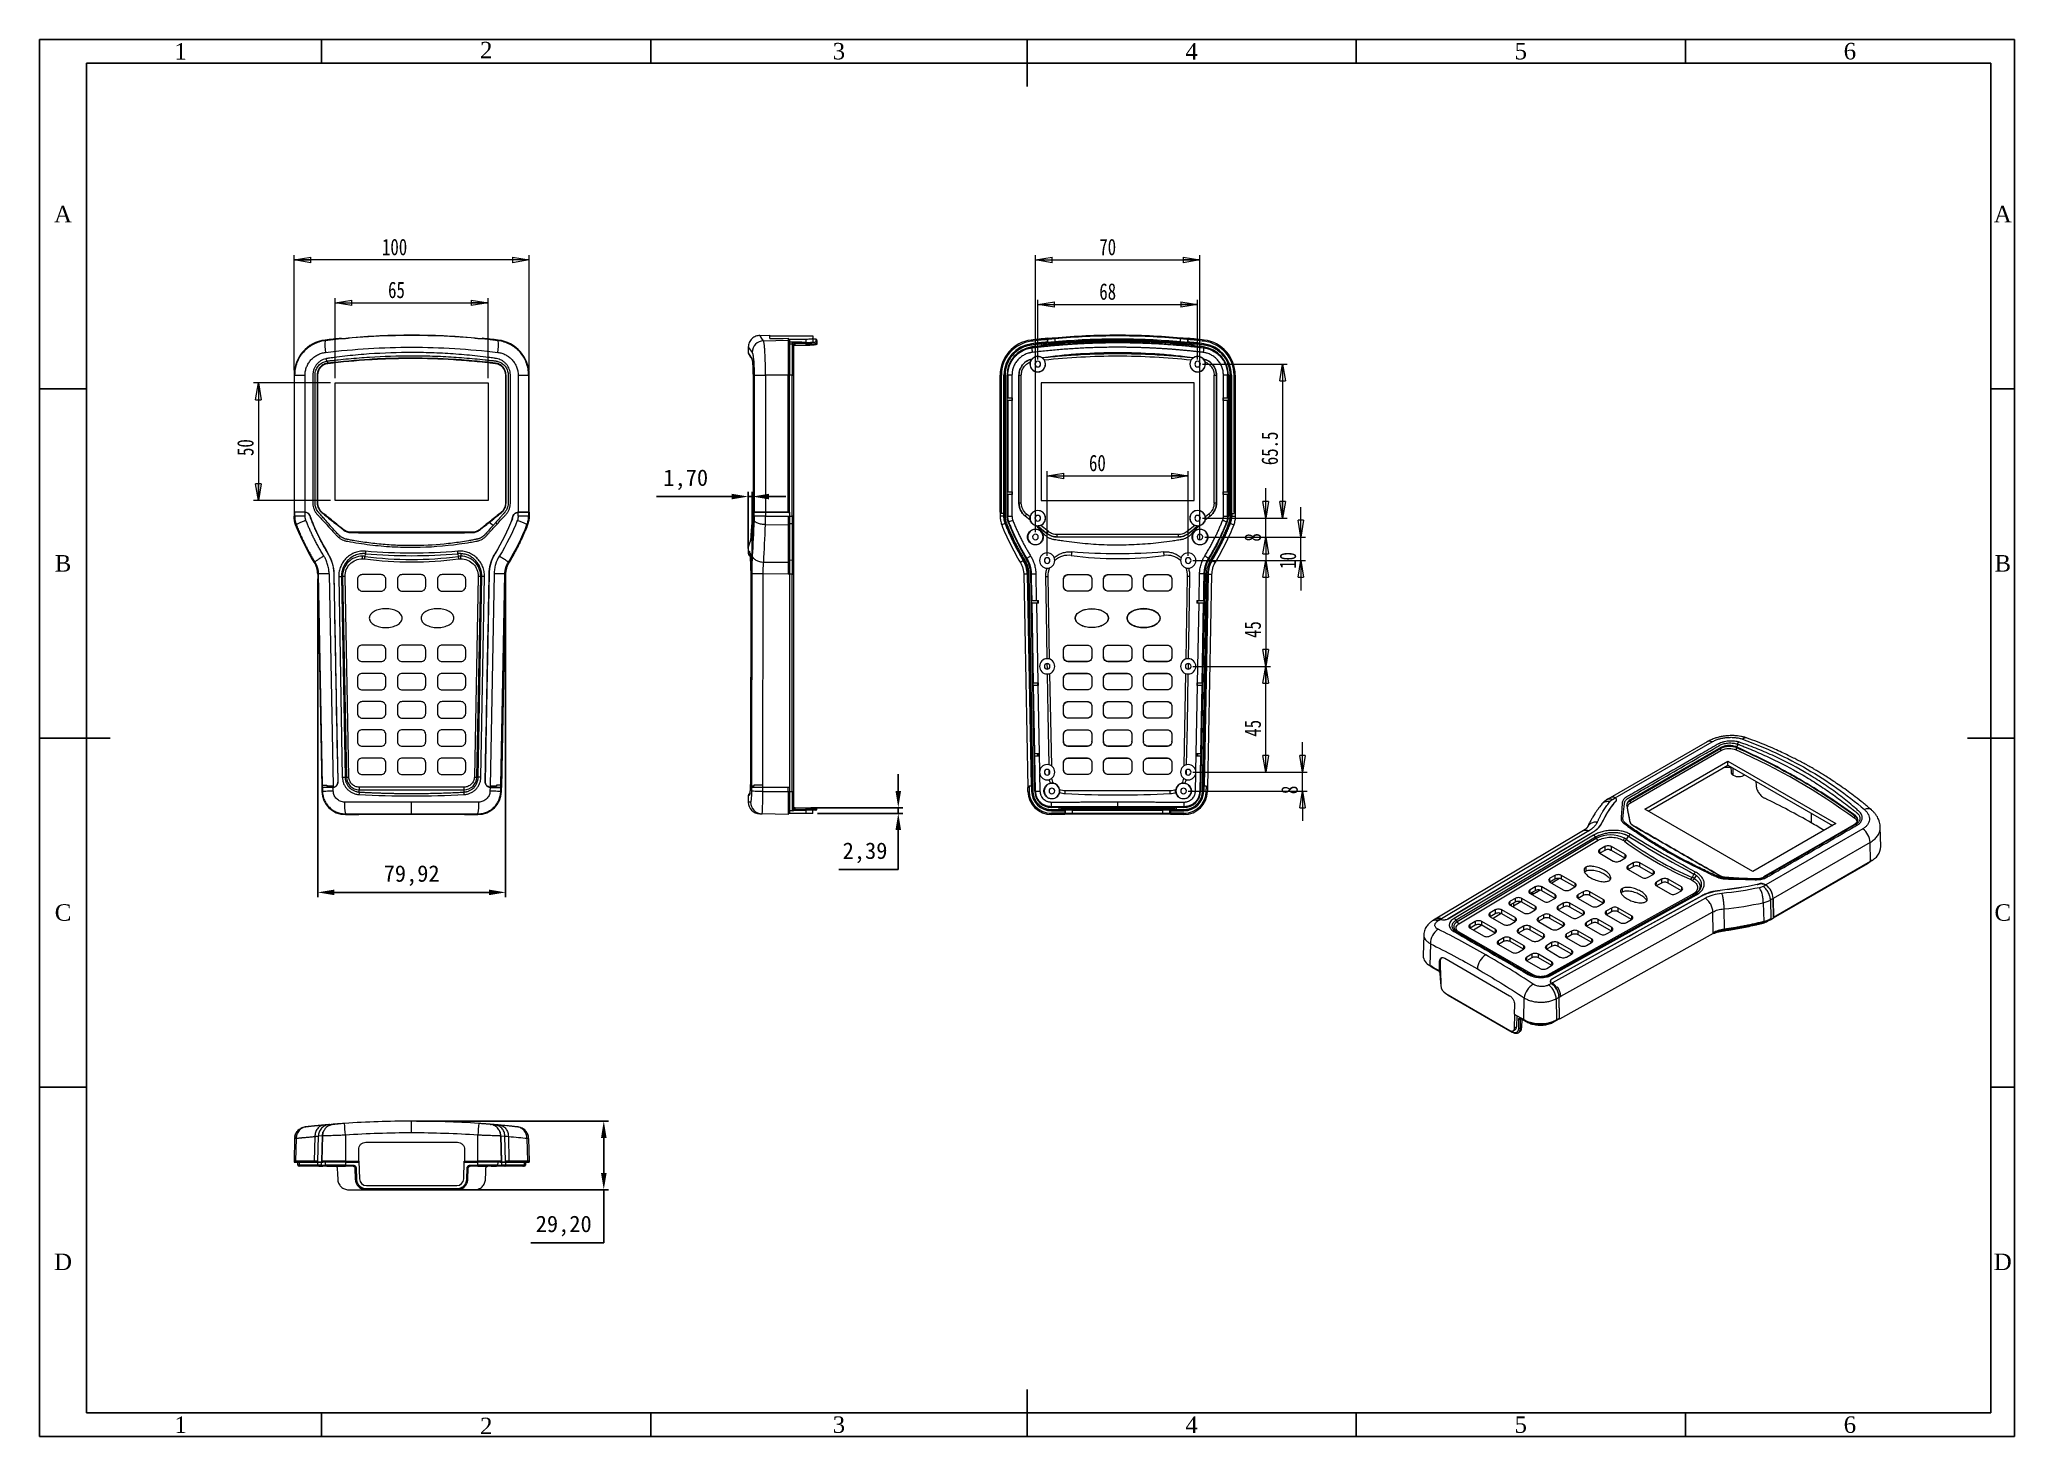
# Model space of a CAD drawing. Header units: millimetres. Extents: x 6 to 426, y 10 to 307.
import ezdxf

# ---------------------------------------------------------------- set-up
doc = ezdxf.new("R2010")
doc.units = ezdxf.units.MM
doc.header["$PDSIZE"] = -1
doc.styles.add('SLDTEXTSTYLE1', font='TXT', dxfattribs={"width": 0.75})
doc.dimstyles.new('ISO-25', dxfattribs={"dimtxt": 2.5, "dimasz": 2.5, "dimexe": 1.25, "dimexo": 0.625, "dimtad": 1, "dimtxsty": 'Standard', "dimcen": 2.5, "dimadec": 0, "dimazin": 0, "dimtfac": 1, "dimtmove": 0, "dimatfit": 3, "dimfxl": 1, "dimarcsym": 0})
doc.dimstyles.new('SLDDIMSTYLE0', dxfattribs={"dimtxt": 3.5, "dimasz": 3.556, "dimexe": 0, "dimexo": 0.0625, "dimgap": 0.875, "dimtad": 1, "dimlfac": 2, "dimrnd": 1e-09, "dimzin": 12, "dimdsep": 46, "dimtxsty": 'SLDTEXTSTYLE1', "dimblk1": 'CLOSED', "dimblk2": 'CLOSED', "dimsah": 1, "dimcen": 0.09, "dimadec": 0, "dimazin": 3, "dimtfac": 1, "dimtofl": 0, "dimtmove": 0, "dimatfit": 3, "dimldrblk": 'CLOSED', "dimfxl": 1, "dimfrac": 2, "dimtolj": 1, "dimtzin": 12, "dimarcsym": 0})
doc.dimstyles.new('SLDDIMSTYLE1', dxfattribs={"dimtxt": 3.5, "dimasz": 3.556, "dimexe": 0, "dimexo": 0.0625, "dimgap": 0.875, "dimtad": 1, "dimdec": 1, "dimlfac": 2, "dimrnd": 1e-09, "dimzin": 12, "dimdsep": 46, "dimtxsty": 'SLDTEXTSTYLE1', "dimblk1": 'CLOSED', "dimblk2": 'CLOSED', "dimsah": 1, "dimcen": 0.09, "dimadec": 0, "dimazin": 3, "dimtfac": 1, "dimtdec": 1, "dimtofl": 0, "dimtmove": 0, "dimatfit": 3, "dimldrblk": 'CLOSED', "dimfxl": 1, "dimfrac": 2, "dimtolj": 1, "dimtzin": 12, "dimarcsym": 0})
doc.dimstyles.new('SLDDIMSTYLE2', dxfattribs={"dimtxt": 3.5, "dimasz": 3.556, "dimexe": 0, "dimexo": 0.0625, "dimgap": 0.875, "dimtad": 1, "dimlfac": 2, "dimrnd": 1e-09, "dimzin": 12, "dimdsep": 46, "dimtxsty": 'SLDTEXTSTYLE1', "dimblk1": 'CLOSED', "dimblk2": 'CLOSED', "dimsah": 1, "dimcen": 0.09, "dimadec": 0, "dimazin": 3, "dimtfac": 1, "dimtmove": 0, "dimatfit": 0, "dimldrblk": 'CLOSED', "dimfxl": 1, "dimfrac": 2, "dimtolj": 1, "dimtzin": 12, "dimarcsym": 0})

msp = doc.modelspace()

# ---------------------------------------------------------------- texts
at = {"char_height": 3.5, "attachment_point": 5}
for s, insert, width in [('{\\Ftimesout|c0;2}', (101.1623, 305.0301), 70), ('{\\Ftimesout|c0;1}', (36.1623, 304.7801), 60), ('{\\Ftimesout|c134;3}', (176.1623, 304.7801), 80), ('{\\Ftimesout|c134;4}', (251.1623, 304.7801), 70), ('{\\Ftimesout|c134;5}', (321.1623, 304.7801), 70), ('{\\Ftimesout|c134;6}', (391.1623, 304.7801), 70), ('{\\Ftimesout|c134;A}', (11.1623, 270.1551), 10), ('{\\Ftimesout|c134;A}', (423.6623, 270.1551), 5), ('{\\Ftimesout|c134;B}', (11.1623, 195.9051), 10), ('{\\Ftimesout|c134;B}', (423.6623, 195.9051), 5), ('{\\Ftimesout|c134;C}', (11.1623, 121.6551), 10), ('{\\Ftimesout|c134;C}', (423.6623, 121.6551), 5), ('{\\Ftimesout|c134;D}', (11.1623, 47.4051), 10), ('{\\Ftimesout|c134;D}', (423.6623, 47.4051), 5), ('{\\Ftimesout|c0;1}', (36.1623, 12.7801), 60), ('{\\Ftimesout|c0;2}', (101.1623, 12.5301), 70), ('{\\Ftimesout|c134;3}', (176.1623, 12.7801), 80), ('{\\Ftimesout|c134;4}', (251.1623, 12.7801), 70), ('{\\Ftimesout|c134;5}', (321.1623, 12.7801), 70), ('{\\Ftimesout|c134;6}', (391.1623, 12.7801), 70)]:
    msp.add_mtext(s, dxfattribs=dict(at, insert=insert, width=width))

# ---------------------------------------------------------------- blocks, each defined once
blk = doc.blocks.new('_CLOSED')
at = {"color": 0, "linetype": 'ByBlock', "lineweight": -2}
for p, q in [((-1, 0.166667), (0, 0)), ((-1, 0.166667), (-1, -0.166667)), ((0, 0), (-1, -0.166667)), ((0, 0), (-1, 0))]:
    blk.add_line(p, q, dxfattribs=at)
blk = doc.blocks.new('_D')
at = {"color": 7, "linetype": 'Continuous', "lineweight": 0}
for p, q in [((69.05, 235.26), (69.05, 252.29)), ((101.55, 235.26), (101.55, 252.29)), ((69.05, 251.29), (101.55, 251.29))]:
    blk.add_line(p, q, dxfattribs=at)
at = {"color": 7, "linetype": 'Continuous', "lineweight": 0, "xscale": 3.556, "yscale": 3.556, "rotation": 180.0000000000004}
blk.add_blockref('_CLOSED', (69.05, 251.29, -1.15), dxfattribs=at)
at = {"color": 7, "linetype": 'Continuous', "lineweight": 0, "xscale": 3.556, "yscale": 3.556}
blk.add_blockref('_CLOSED', (101.55, 251.29, -1.15), dxfattribs=at)
at = {"color": 7, "linetype": 'Continuous', "lineweight": 0, "insert": (80.29, 255.81, -1.15), "char_height": 3.5, "attachment_point": 1, "style": 'SLDTEXTSTYLE1'}
blk.add_mtext('65', dxfattribs=at)
blk = doc.blocks.new('_D_1')
at = {"color": 7, "linetype": 'Continuous', "lineweight": 0}
for p, q in [((68.05, 234.26), (51.7, 234.26)), ((52.7, 234.26), (52.7, 209.26)), ((68.05, 209.26), (51.7, 209.26))]:
    blk.add_line(p, q, dxfattribs=at)
at = {"color": 7, "linetype": 'Continuous', "lineweight": 0, "xscale": 3.556, "yscale": 3.556}
for p, rotation in [((52.7, 234.26, -1.15), 90.0000000000004), ((52.7, 209.26, -1.15), 270.0000000000004)]:
    blk.add_blockref('_CLOSED', p, dxfattribs=dict(at, rotation=rotation))
at = {"color": 7, "linetype": 'Continuous', "lineweight": 0, "insert": (48.19, 218.74, -1.15), "char_height": 3.5, "attachment_point": 1, "rotation": 90, "style": 'SLDTEXTSTYLE1'}
blk.add_mtext('50', dxfattribs=at)
blk = doc.blocks.new('_D_2')
at = {"color": 7, "linetype": 'Continuous', "lineweight": 0}
for p, q in [((60.3, 236.93), (60.3, 261.41)), ((110.3, 260.41), (60.3, 260.41)), ((110.3, 236.93), (110.3, 261.41))]:
    blk.add_line(p, q, dxfattribs=at)
at = {"color": 7, "linetype": 'Continuous', "lineweight": 0, "xscale": 3.556, "yscale": 3.556}
for p, rotation in [((60.3, 260.41, -1.15), 180.0000000005466), ((110.3, 260.41, -1.15), 5.465589156563318e-10)]:
    blk.add_blockref('_CLOSED', p, dxfattribs=dict(at, rotation=rotation))
at = {"color": 7, "linetype": 'Continuous', "lineweight": 0, "insert": (79, 264.92, -1.15), "char_height": 3.5, "attachment_point": 1, "style": 'SLDTEXTSTYLE1'}
blk.add_mtext('100', dxfattribs=at)
blk = doc.blocks.new('_D_3')
at = {"color": 7, "linetype": 'Continuous', "lineweight": 0}
for p, q in [((218.45, 239.26), (218.45, 251.95)), ((218.45, 250.95), (252.45, 250.95)), ((252.45, 239.26), (252.45, 251.95))]:
    blk.add_line(p, q, dxfattribs=at)
at = {"color": 7, "linetype": 'Continuous', "lineweight": 0, "xscale": 3.556, "yscale": 3.556, "rotation": 180.0000000000004}
blk.add_blockref('_CLOSED', (218.45, 250.95, 1.25), dxfattribs=at)
at = {"color": 7, "linetype": 'Continuous', "lineweight": 0, "xscale": 3.556, "yscale": 3.556}
blk.add_blockref('_CLOSED', (252.45, 250.95, 1.25), dxfattribs=at)
at = {"color": 7, "linetype": 'Continuous', "lineweight": 0, "insert": (231.54, 255.46, 1.25), "char_height": 3.5, "attachment_point": 1, "style": 'SLDTEXTSTYLE1'}
blk.add_mtext('68', dxfattribs=at)
blk = doc.blocks.new('_D_4')
at = {"color": 7, "linetype": 'Continuous', "lineweight": 0}
for p, q in [((217.95, 202.51), (217.95, 261.41)), ((217.95, 260.41), (252.95, 260.41)), ((252.95, 200.89), (252.95, 261.41))]:
    blk.add_line(p, q, dxfattribs=at)
at = {"color": 7, "linetype": 'Continuous', "lineweight": 0, "xscale": 3.556, "yscale": 3.556, "rotation": 180.0000000000004}
blk.add_blockref('_CLOSED', (217.95, 260.41, 1.25), dxfattribs=at)
at = {"color": 7, "linetype": 'Continuous', "lineweight": 0, "xscale": 3.556, "yscale": 3.556}
blk.add_blockref('_CLOSED', (252.95, 260.41, 1.25), dxfattribs=at)
at = {"color": 7, "linetype": 'Continuous', "lineweight": 0, "insert": (231.54, 264.92, 1.25), "char_height": 3.5, "attachment_point": 1, "style": 'SLDTEXTSTYLE1'}
blk.add_mtext('70', dxfattribs=at)
blk = doc.blocks.new('_D_5')
at = {"color": 7, "linetype": 'Continuous', "lineweight": 0}
for p, q in [((220.45, 197.51), (220.45, 215.49)), ((220.45, 214.49), (250.45, 214.49)), ((250.45, 197.51), (250.45, 215.49))]:
    blk.add_line(p, q, dxfattribs=at)
at = {"color": 7, "linetype": 'Continuous', "lineweight": 0, "xscale": 3.556, "yscale": 3.556, "rotation": 180.0000000000004}
blk.add_blockref('_CLOSED', (220.45, 214.49, 1.25), dxfattribs=at)
at = {"color": 7, "linetype": 'Continuous', "lineweight": 0, "xscale": 3.556, "yscale": 3.556}
blk.add_blockref('_CLOSED', (250.45, 214.49, 1.25), dxfattribs=at)
at = {"color": 7, "linetype": 'Continuous', "lineweight": 0, "insert": (229.35, 219.01, 1.25), "char_height": 3.5, "attachment_point": 1, "style": 'SLDTEXTSTYLE1'}
blk.add_mtext('60', dxfattribs=at)
blk = doc.blocks.new('_D_6')
at = {"color": 7, "linetype": 'Continuous', "lineweight": 0}
for p, q in [((253.45, 238.26), (271.52, 238.26)), ((270.52, 238.26), (270.52, 205.51)), ((253.45, 205.51), (271.52, 205.51))]:
    blk.add_line(p, q, dxfattribs=at)
at = {"color": 7, "linetype": 'Continuous', "lineweight": 0, "xscale": 3.556, "yscale": 3.556}
for p, rotation in [((270.52, 238.26, 1.25), 90.0000000000004), ((270.52, 205.51, 1.25), 270.0000000000004)]:
    blk.add_blockref('_CLOSED', p, dxfattribs=dict(at, rotation=rotation))
at = {"color": 7, "linetype": 'Continuous', "lineweight": 0, "insert": (266.01, 216.78, 1.25), "char_height": 3.5, "attachment_point": 1, "rotation": 90, "style": 'SLDTEXTSTYLE1'}
blk.add_mtext('65.5', dxfattribs=at)
blk = doc.blocks.new('_D_7')
at = {"color": 7, "linetype": 'Continuous', "lineweight": 0}
for p, q in [((266.92, 205.51), (266.92, 211.86)), ((253.45, 205.51), (267.92, 205.51)), ((266.92, 201.51), (266.92, 205.51)), ((253.95, 201.51), (267.92, 201.51)), ((266.92, 201.51), (266.92, 195.16))]:
    blk.add_line(p, q, dxfattribs=at)
at = {"color": 7, "linetype": 'Continuous', "lineweight": 0, "xscale": 3.556, "yscale": 3.556}
for p, rotation in [((266.92, 205.51, 1.25), 270.0000000000004), ((266.92, 201.51, 1.25), 90.0000000000004)]:
    blk.add_blockref('_CLOSED', p, dxfattribs=dict(at, rotation=rotation))
at = {"color": 7, "linetype": 'Continuous', "lineweight": 0, "insert": (262.4, 200.53, 1.25), "char_height": 3.5, "attachment_point": 1, "rotation": 90, "style": 'SLDTEXTSTYLE1'}
blk.add_mtext('8', dxfattribs=at)
blk = doc.blocks.new('_D_8')
at = {"color": 7, "linetype": 'Continuous', "lineweight": 0}
for p, q in [((274.39, 201.51), (274.39, 207.86)), ((253.95, 201.51), (275.39, 201.51)), ((274.39, 196.51), (274.39, 201.51)), ((251.45, 196.51), (275.39, 196.51)), ((274.39, 196.51), (274.39, 190.16))]:
    blk.add_line(p, q, dxfattribs=at)
at = {"color": 7, "linetype": 'Continuous', "lineweight": 0, "xscale": 3.556, "yscale": 3.556}
for p, rotation in [((274.39, 201.51, 1.25), 270.0000000000004), ((274.39, 196.51, 1.25), 90.0000000000004)]:
    blk.add_blockref('_CLOSED', p, dxfattribs=dict(at, rotation=rotation))
at = {"color": 7, "linetype": 'Continuous', "lineweight": 0, "insert": (269.88, 194.74, 1.25), "char_height": 3.5, "attachment_point": 1, "rotation": 90, "style": 'SLDTEXTSTYLE1'}
blk.add_mtext('10', dxfattribs=at)
blk = doc.blocks.new('_D_9')
at = {"color": 7, "linetype": 'Continuous', "lineweight": 0}
for p, q in [((251.45, 196.51), (267.92, 196.51)), ((266.92, 196.51), (266.92, 174.01)), ((251.45, 174.01), (267.92, 174.01))]:
    blk.add_line(p, q, dxfattribs=at)
at = {"color": 7, "linetype": 'Continuous', "lineweight": 0, "xscale": 3.556, "yscale": 3.556}
for p, rotation in [((266.92, 196.51, 1.25), 90.0000000000004), ((266.92, 174.01, 1.25), 270.0000000000004)]:
    blk.add_blockref('_CLOSED', p, dxfattribs=dict(at, rotation=rotation))
at = {"color": 7, "linetype": 'Continuous', "lineweight": 0, "insert": (262.4, 180.04, 1.25), "char_height": 3.5, "attachment_point": 1, "rotation": 90, "style": 'SLDTEXTSTYLE1'}
blk.add_mtext('45', dxfattribs=at)
blk = doc.blocks.new('_D_10')
at = {"color": 7, "linetype": 'Continuous', "lineweight": 0}
for p, q in [((251.45, 174.01), (267.92, 174.01)), ((266.92, 151.51), (266.92, 174.01)), ((251.45, 151.51), (267.92, 151.51))]:
    blk.add_line(p, q, dxfattribs=at)
at = {"color": 7, "linetype": 'Continuous', "lineweight": 0, "xscale": 3.556, "yscale": 3.556}
for p, rotation in [((266.92, 174.01, 1.25), 90.0000000000004), ((266.92, 151.51, 1.25), 270.0000000000004)]:
    blk.add_blockref('_CLOSED', p, dxfattribs=dict(at, rotation=rotation))
at = {"color": 7, "linetype": 'Continuous', "lineweight": 0, "insert": (262.4, 159.06, 1.25), "char_height": 3.5, "attachment_point": 1, "rotation": 90, "style": 'SLDTEXTSTYLE1'}
blk.add_mtext('45', dxfattribs=at)
blk = doc.blocks.new('_D_11')
at = {"color": 7, "linetype": 'Continuous', "lineweight": 0}
for p, q in [((274.74, 151.51), (274.74, 157.86)), ((251.45, 151.51), (275.74, 151.51)), ((274.74, 147.51), (274.74, 151.51)), ((250.45, 147.51), (275.74, 147.51)), ((274.74, 147.51), (274.74, 141.16))]:
    blk.add_line(p, q, dxfattribs=at)
at = {"color": 7, "linetype": 'Continuous', "lineweight": 0, "xscale": 3.556, "yscale": 3.556}
for p, rotation in [((274.74, 151.51, 1.25), 270.0000000000004), ((274.74, 147.51, 1.25), 90.0000000000004)]:
    blk.add_blockref('_CLOSED', p, dxfattribs=dict(at, rotation=rotation))
at = {"color": 7, "linetype": 'Continuous', "lineweight": 0, "insert": (270.23, 146.85, 1.25), "char_height": 3.5, "attachment_point": 1, "rotation": 90, "style": 'SLDTEXTSTYLE1'}
blk.add_mtext('8', dxfattribs=at)
blk = doc.blocks.new('*D16')
at = {"color": 0, "lineweight": -2}
for p, q in [((65.32, 192.62), (65.32, 124.96)), ((105.28, 192.62), (105.28, 124.96)), ((101.72, 125.96), (68.87, 125.96))]:
    blk.add_line(p, q, dxfattribs=at)
at = {"color": 0}
for points in [[(68.87, 126.55), (68.87, 125.36), (65.32, 125.96)], [(101.72, 126.55), (101.72, 125.36), (105.28, 125.96)]]:
    blk.add_solid(points, dxfattribs=at)
at = {"layer": 'Defpoints', "color": 0}
for p in [(65.32, 193.62), (105.28, 193.62), (65.32, 125.96)]:
    blk.add_point(p, dxfattribs=at)
at = {"color": 0, "insert": (85.3, 129.52), "char_height": 3.5, "attachment_point": 5}
blk.add_mtext('79,92', dxfattribs=at)
blk = doc.blocks.new('*D17')
at = {"color": 0, "lineweight": -2}
for p, q in [((86.3, 77.33), (127.16, 77.33)), ((126.16, 73.77), (126.16, 66.29)), ((95.93, 62.73), (127.16, 62.73)), ((126.16, 62.73), (126.16, 51.46)), ((126.16, 51.46), (110.64, 51.46))]:
    blk.add_line(p, q, dxfattribs=at)
at = {"color": 0}
for points in [[(125.57, 73.77), (126.76, 73.77), (126.16, 77.33)], [(125.57, 66.29), (126.76, 66.29), (126.16, 62.73)]]:
    blk.add_solid(points, dxfattribs=at)
at = {"layer": 'Defpoints', "color": 0}
for p in [(85.3, 77.33), (94.93, 62.73), (126.16, 62.73)]:
    blk.add_point(p, dxfattribs=at)
at = {"color": 0, "insert": (117.64, 55.03), "char_height": 3.5, "attachment_point": 5}
blk.add_mtext('29,20', dxfattribs=at)
blk = doc.blocks.new('*D18')
at = {"color": 0, "lineweight": -2}
for p, q in [((188.79, 147.51), (188.79, 151.07)), ((170.22, 143.96), (189.79, 143.96)), ((188.79, 143.96), (188.79, 142.76)), ((171.59, 142.76), (189.79, 142.76)), ((188.79, 139.21), (188.79, 130.81)), ((188.79, 130.81), (176.18, 130.81))]:
    blk.add_line(p, q, dxfattribs=at)
at = {"color": 0}
for points in [[(188.2, 147.51), (189.38, 147.51), (188.79, 143.96)], [(188.2, 139.21), (189.38, 139.21), (188.79, 142.76)]]:
    blk.add_solid(points, dxfattribs=at)
at = {"layer": 'Defpoints', "color": 0}
for p in [(169.22, 143.96), (170.59, 142.76), (188.79, 142.76)]:
    blk.add_point(p, dxfattribs=at)
at = {"color": 0, "insert": (181.72, 134.37), "char_height": 3.5, "attachment_point": 5}
blk.add_mtext('2,39', dxfattribs=at)
blk = doc.blocks.new('*D19')
at = {"color": 0, "lineweight": -2}
for p, q in [((153.34, 210.11), (137.4, 210.11)), ((156.89, 199.07), (156.89, 211.11)), ((157.74, 210.11), (156.89, 210.11)), ((157.74, 198.48), (157.74, 211.11)), ((161.3, 210.11), (164.85, 210.11))]:
    blk.add_line(p, q, dxfattribs=at)
at = {"color": 0}
for points in [[(153.34, 210.7), (153.34, 209.52), (156.89, 210.11)], [(161.3, 210.7), (161.3, 209.52), (157.74, 210.11)]]:
    blk.add_solid(points, dxfattribs=at)
at = {"layer": 'Defpoints', "color": 0}
for p in [(157.74, 210.11), (156.89, 198.07), (157.74, 197.48)]:
    blk.add_point(p, dxfattribs=at)
at = {"color": 0, "insert": (143.59, 213.68), "char_height": 3.5, "attachment_point": 5}
blk.add_mtext('1,70', dxfattribs=at)

# ---------------------------------------------------------------- dimensions: what is measured, and where the dimension line sits
at = {"color": 7, "linetype": 'Continuous', "lineweight": 0}
for base, p1, p2, angle, dimstyle, picture, middle in [((60.2974, 260.4084), (110.2974, 235.9345), (60.2974, 235.9345), 0, 'SLDDIMSTYLE0', '_D_2', (84.2994, 260.4084)), ((270.5224, 205.5132), (252.4495, 238.2632), (252.4495, 205.5132), 90, 'SLDDIMSTYLE1', '_D_6', (270.5224, 222.7307)), ((52.7022, 209.2632), (69.0474, 234.2632), (69.0474, 209.2632), 90, 'SLDDIMSTYLE0', '_D_1', (52.7022, 222.744)), ((266.9156, 205.5132), (252.9495, 201.5132), (252.4495, 205.5132), 90, 'SLDDIMSTYLE2', '_D_7', (266.9156, 203.2472)), ((274.3887, 201.5132), (250.4495, 196.5132), (252.9495, 201.5132), 90, 'SLDDIMSTYLE2', '_D_8', (274.3887, 198.7512)), ((266.9156, 174.0132), (250.4495, 196.5132), (250.4495, 174.0132), 90, 'SLDDIMSTYLE0', '_D_9', (266.9156, 184.048)), ((266.9156, 174.0132), (250.4495, 151.5132), (250.4495, 174.0132), 90, 'SLDDIMSTYLE0', '_D_10', (266.9156, 163.068)), ((274.7447, 151.5132), (249.4495, 147.5132), (250.4495, 151.5132), 90, 'SLDDIMSTYLE2', '_D_11', (274.7447, 149.5695))]:
    dim = msp.add_linear_dim(base=base, p1=p1, p2=p2, angle=angle, dimstyle=dimstyle, dxfattribs=at)
    dim.commit()
    dim.dimension.update_dxf_attribs({"geometry": picture, "text_midpoint": middle, "dimtype": 160})
for base, p1, p2, picture, middle in [((252.9495, 260.4084), (217.9495, 201.5132), (252.9495, 199.8882), '_D_4', (235.5491, 260.4084)), ((101.5474, 251.2938), (69.0474, 234.2632), (101.5474, 234.2632), '_D', (84.2994, 251.2938)), ((252.4495, 250.9523), (218.4495, 238.2632), (252.4495, 238.2632), '_D_3', (235.5491, 250.9523)), ((250.4495, 214.4938), (220.4495, 196.5132), (250.4495, 196.5132), '_D_5', (233.359, 214.4938))]:
    dim = msp.add_linear_dim(base=base, p1=p1, p2=p2, dimstyle='SLDDIMSTYLE0', dxfattribs=at)
    dim.commit()
    dim.dimension.update_dxf_attribs({"geometry": picture, "text_midpoint": middle, "dimtype": 160})
dim = msp.add_linear_dim(base=(157.73987, 210.1115), p1=(156.89235, 198.07382), p2=(157.73987, 197.48417), dimstyle='ISO-25', override={"dimtxt": 3.5, "dimasz": 3.556, "dimexe": 1, "dimexo": 1, "dimgap": 1.524, "dimtih": 1, "dimtoh": 1, "dimlfac": 2, "dimzin": 0, "dimadec": 2, "dimtzin": 0})
dim.commit()
dim.dimension.update_dxf_attribs({"geometry": '*D19', "text_midpoint": (143.58969, 210.1115), "dimtype": 160})
dim = msp.add_linear_dim(base=(65.3169, 125.9572), p1=(105.2769, 193.6201), p2=(65.3169, 193.6201), dimstyle='ISO-25', override={"dimtxt": 3.5, "dimasz": 3.556, "dimexe": 1, "dimexo": 1, "dimgap": 1.524, "dimtih": 1, "dimtoh": 1, "dimlfac": 2, "dimzin": 0, "dimadec": 2, "dimtzin": 0})
dim.commit()
dim.dimension.update_dxf_attribs({"geometry": '*D16', "text_midpoint": (85.2969, 129.5229)})
for base, p1, p2, picture, middle in [((188.7886, 142.7632), (169.2244, 143.9563), (170.5924, 142.7632), '*D18', (181.7229, 130.8081)), ((126.1648, 62.7292), (85.2974, 77.3292), (94.9258, 62.7292), '*D17', (117.6408, 51.4594))]:
    dim = msp.add_linear_dim(base=base, p1=p1, p2=p2, angle=90, dimstyle='ISO-25', override={"dimtxt": 3.5, "dimasz": 3.556, "dimexe": 1, "dimexo": 1, "dimgap": 1.524, "dimtih": 1, "dimtoh": 1, "dimlfac": 2, "dimzin": 0, "dimadec": 2, "dimtzin": 0})
    dim.commit()
    dim.dimension.update_dxf_attribs({"geometry": picture, "text_midpoint": middle, "dimtype": 160})

# ---------------------------------------------------------------- linework, layer by layer
at = {"color": 7, "linetype": 'Continuous'}
for p, q in [((6.1623, 10.2801), (6.1623, 307.2801)), ((6.1623, 307.2801), (426.1623, 307.2801)), ((426.1623, 10.2801), (426.1623, 307.2801)), ((16.1623, 302.2801), (421.1623, 302.2801)), ((421.1623, 15.2801), (421.1623, 302.2801)), ((16.1623, 15.2801), (421.1623, 15.2801)), ((6.1623, 10.2801), (426.1623, 10.2801))]:
    msp.add_line(p, q, dxfattribs=at)
for p, q in [((66.1623, 307.2801), (66.1623, 302.2801)), ((136.1623, 307.2801), (136.1623, 302.2801)), ((216.1623, 307.2801), (216.1623, 297.2801)), ((286.1623, 307.2801), (286.1623, 302.2801)), ((356.1623, 307.2801), (356.1623, 302.2801)), ((16.1623, 302.2801), (16.1623, 15.2801)), ((6.1623, 233.0301), (16.1623, 233.0301)), ((426.1623, 233.0301), (421.1623, 233.0301)), ((6.1623, 158.7801), (21.1623, 158.7801)), ((426.1623, 158.7801), (416.1623, 158.7801)), ((6.1623, 84.5301), (16.1623, 84.5301)), ((426.1623, 84.5301), (421.1623, 84.5301)), ((216.1623, 10.2801), (216.1623, 20.2801)), ((66.1623, 10.2801), (66.1623, 15.2801)), ((136.1623, 10.2801), (136.1623, 15.2801)), ((286.1623, 10.2801), (286.1623, 15.2801)), ((356.1623, 10.2801), (356.1623, 15.2801))]:
    msp.add_line(p, q)
at = {"color": 7, "linetype": 'Continuous', "lineweight": 15}
for p, q in [((85.2974, 244.3543), (85.2974, 244.4084)), ((159.3269, 244.3543), (161.3924, 244.4084)), ((161.3924, 244.4084), (161.3924, 243.7993)), ((161.3924, 244.2632), (170.5924, 244.2632)), ((165.3924, 243.7613), (165.3924, 243.3777)), ((170.5924, 244.2632), (170.5924, 243.6646)), ((170.5924, 243.6646), (170.5924, 242.9883)), ((220.4495, 243.7613), (220.4495, 243.51)), ((221.9495, 243.6534), (221.9495, 243.7993)), ((222.0735, 243.6646), (222.0735, 242.9883)), ((248.8255, 242.9883), (248.8255, 243.6646)), ((248.9495, 243.7993), (248.9495, 243.6534)), ((250.4495, 243.7613), (250.4495, 243.51)), ((66.8933, 243.2411), (66.8764, 243.3777)), ((103.7016, 243.2411), (103.7185, 243.3777)), ((156.8924, 241.8564), (156.8924, 240.7269)), ((160.133, 243.2411), (165.3924, 243.3777)), ((165.3924, 243.3777), (165.3924, 235.9345)), ((165.3924, 243.1296), (165.6424, 243.1231)), ((165.6424, 243.5086), (165.6424, 243.1231)), ((165.6424, 243.1231), (165.6424, 235.9345)), ((165.6424, 242.5898), (166.2489, 242.574)), ((166.2489, 242.8175), (166.2489, 242.574)), ((166.2489, 242.574), (166.2489, 235.9345)), ((166.4924, 241.9172), (166.4924, 242.1547)), ((166.4924, 241.11), (166.4924, 241.9172)), ((166.4924, 235.9345), (166.4924, 240.1481)), ((168.55, 242.8328), (166.8762, 242.8708)), ((166.8784, 242.2021), (166.8784, 242.6222)), ((169.2244, 242.569), (166.8784, 242.6222)), ((169.193, 242.8874), (169.193, 243.5275)), ((169.2244, 242.2355), (169.2244, 242.569)), ((171.2489, 243.5724), (170.5924, 243.5896)), ((171.2489, 243.5724), (171.2489, 242.969)), ((171.4924, 242.7201), (171.4924, 242.4905)), ((217.0592, 243.1296), (217.06, 243.1231)), ((217.126, 242.5898), (217.1279, 242.574)), ((217.2303, 241.7464), (217.2092, 241.9172)), ((218.4495, 239.8882), (218.4495, 239.9365)), ((219.2432, 242.1547), (219.2432, 242.5691)), ((219.7249, 242.569), (219.643, 242.6222)), ((219.643, 242.2021), (219.643, 242.6222)), ((219.7249, 242.2355), (219.7249, 242.569)), ((219.9488, 242.8176), (219.8667, 242.8708)), ((220.6244, 243.5275), (220.4916, 243.5143)), ((220.5004, 242.9684), (220.5004, 243.5086)), ((220.6244, 242.8874), (220.6244, 243.5275)), ((222.0735, 242.7201), (222.0735, 242.4905)), ((235.4495, 243.0415), (235.4495, 243.0938)), ((248.8255, 242.4905), (248.8255, 242.7201)), ((250.2746, 243.5275), (250.2746, 242.8874)), ((250.4074, 243.5143), (250.2746, 243.5275)), ((250.3986, 243.5086), (250.3986, 242.9684)), ((251.0323, 242.8708), (250.9502, 242.8176)), ((251.256, 242.6222), (251.1741, 242.569)), ((251.1741, 242.569), (251.1741, 242.2355)), ((251.256, 242.6222), (251.256, 242.2021)), ((251.6558, 242.5691), (251.6558, 242.1547)), ((252.4495, 239.8882), (252.4495, 239.9365)), ((253.6687, 241.7464), (253.6898, 241.9172)), ((253.7731, 242.5898), (253.7711, 242.574)), ((253.8399, 243.1296), (253.8391, 243.1231)), ((60.424, 235.9345), (60.2974, 235.9345)), ((60.2974, 235.9345), (60.2974, 206.7632)), ((60.424, 235.9345), (62.6483, 235.9345)), ((60.424, 206.7632), (60.424, 235.9345)), ((62.6483, 206.7612), (62.6483, 235.9345)), ((65.2191, 235.9345), (65.2191, 208.7147)), ((65.2916, 235.9345), (65.2191, 235.9345)), ((65.2916, 208.7147), (65.2916, 235.9345)), ((65.2974, 235.9345), (65.2916, 235.9345)), ((65.2974, 235.9345), (65.2974, 208.7147)), ((67.484, 238.4673), (67.4255, 238.94)), ((67.4904, 238.4156), (67.4897, 238.4216)), ((103.1044, 238.4156), (103.1052, 238.4216)), ((105.3033, 235.9345), (105.2974, 235.9345)), ((105.2974, 208.7147), (105.2974, 235.9345)), ((105.3033, 235.9345), (105.3758, 235.9345)), ((105.3033, 235.9345), (105.3033, 208.7147)), ((105.3758, 208.7147), (105.3758, 235.9345)), ((107.9466, 235.9345), (107.9466, 206.7612)), ((107.9466, 235.9345), (110.1709, 235.9345)), ((110.1709, 235.9345), (110.1709, 206.7632)), ((110.2974, 235.9345), (110.1709, 235.9345)), ((110.2974, 206.7632), (110.2974, 235.9345)), ((157.9537, 236.6363), (157.9579, 236.2093)), ((158.141, 235.9345), (158.141, 206.7612)), ((158.141, 235.9345), (160.5604, 235.9345)), ((165.3924, 235.9345), (160.5604, 235.9345)), ((160.5604, 235.9345), (160.5604, 206.7632)), ((165.3924, 206.7632), (165.3924, 235.9345)), ((165.6424, 235.9345), (165.3924, 235.9345)), ((165.6424, 206.5132), (165.6424, 235.9345)), ((166.2489, 235.9345), (165.6424, 235.9345)), ((166.2489, 205.9254), (166.2489, 235.9345)), ((166.2489, 235.9345), (166.4924, 235.9345)), ((166.4924, 235.9345), (166.4924, 205.9254)), ((210.4495, 206.7632), (210.4495, 235.9345)), ((210.7061, 235.9345), (210.6995, 235.9345)), ((210.6995, 235.9345), (210.6995, 206.7632)), ((210.7061, 206.5132), (210.7061, 235.9345)), ((211.2594, 235.9345), (211.2435, 235.9345)), ((211.2435, 235.9345), (211.2435, 205.9254)), ((211.2594, 235.9345), (211.5093, 235.9345)), ((211.2594, 205.9254), (211.2594, 235.9345)), ((211.5093, 235.9345), (211.5093, 205.9254)), ((211.9212, 205.9254), (211.9212, 235.9345)), ((211.9212, 235.9345), (212.0821, 235.9345)), ((212.0821, 235.9345), (212.0821, 231.1132)), ((212.972, 235.9345), (212.0821, 235.9345)), ((212.972, 235.9345), (212.972, 231.1132)), ((214.4502, 208.7147), (214.4502, 235.9345)), ((214.4539, 235.9345), (214.4502, 235.9345)), ((214.4539, 235.9345), (214.9538, 235.9345)), ((214.4539, 235.9345), (214.4539, 208.7147)), ((214.9538, 208.7147), (214.9538, 235.9345)), ((218.4495, 236.6382), (218.4495, 236.6011)), ((252.4495, 236.6382), (252.4495, 236.6011)), ((255.9452, 235.9345), (256.4451, 235.9345)), ((255.9452, 208.7147), (255.9452, 235.9345)), ((256.4451, 208.7147), (256.4451, 235.9345)), ((256.4451, 235.9345), (256.4488, 235.9345)), ((256.4488, 235.9345), (256.4488, 208.7147)), ((257.927, 231.1132), (257.927, 235.9345)), ((258.8169, 235.9345), (257.927, 235.9345)), ((258.8169, 235.9345), (258.9778, 235.9345)), ((258.8169, 231.1132), (258.8169, 235.9345)), ((258.9778, 235.9345), (258.9778, 205.9254)), ((259.3897, 205.9254), (259.3897, 235.9345)), ((259.3897, 235.9345), (259.6397, 235.9345)), ((259.6397, 235.9345), (259.6397, 205.9254)), ((259.6555, 235.9345), (259.6397, 235.9345)), ((259.6555, 205.9254), (259.6555, 235.9345)), ((260.193, 235.9345), (260.193, 206.5132)), ((260.1995, 235.9345), (260.193, 235.9345)), ((260.1995, 206.7632), (260.1995, 235.9345)), ((260.4495, 235.9345), (260.4495, 206.7632)), ((69.0474, 234.2632), (101.5474, 234.2632)), ((69.0474, 209.2632), (69.0474, 234.2632)), ((101.5474, 234.2632), (101.5474, 209.2632)), ((211.9435, 230.5132), (211.9435, 231.1132)), ((211.9435, 231.1132), (212.9495, 231.1132)), ((212.9495, 231.1132), (212.9495, 230.5132)), ((212.9495, 231.1132), (213.1139, 231.1132)), ((213.1139, 230.5132), (213.1139, 231.1132)), ((251.6995, 234.2632), (219.1995, 234.2632)), ((219.1995, 234.2632), (219.1995, 209.2632)), ((251.6995, 209.2632), (251.6995, 234.2632)), ((257.7851, 231.1132), (257.7851, 230.5132)), ((257.7851, 231.1132), (257.9495, 231.1132)), ((257.9495, 230.5132), (257.9495, 231.1132)), ((257.9495, 231.1132), (258.9555, 231.1132)), ((258.9555, 231.1132), (258.9555, 230.5132)), ((212.9495, 230.5132), (211.9435, 230.5132)), ((212.0821, 230.5132), (212.0821, 211.1132)), ((213.1139, 230.5132), (212.9495, 230.5132)), ((212.972, 230.5132), (212.972, 211.1132)), ((257.9495, 230.5132), (257.7851, 230.5132)), ((257.927, 211.1132), (257.927, 230.5132)), ((258.9555, 230.5132), (257.9495, 230.5132)), ((258.8169, 211.1132), (258.8169, 230.5132)), ((211.9435, 210.5132), (211.9435, 211.1132)), ((211.9435, 211.1132), (212.9495, 211.1132)), ((212.9495, 210.5132), (211.9435, 210.5132)), ((212.0821, 210.5132), (212.0821, 205.9502)), ((212.9495, 211.1132), (212.9495, 210.5132)), ((212.9495, 211.1132), (213.1139, 211.1132)), ((213.1139, 210.5132), (212.9495, 210.5132)), ((212.972, 210.5132), (212.972, 205.9502)), ((213.1139, 210.5132), (213.1139, 211.1132)), ((257.7851, 211.1132), (257.7851, 210.5132)), ((257.7851, 211.1132), (257.9495, 211.1132)), ((257.9495, 210.5132), (257.7851, 210.5132)), ((257.927, 205.9502), (257.927, 210.5132)), ((257.9495, 210.5132), (257.9495, 211.1132)), ((257.9495, 211.1132), (258.9555, 211.1132)), ((258.9555, 210.5132), (257.9495, 210.5132)), ((258.8169, 205.9502), (258.8169, 210.5132)), ((258.9555, 211.1132), (258.9555, 210.5132)), ((60.2914, 206.7632), (60.2914, 205.9216)), ((60.424, 206.7632), (60.2914, 206.7632)), ((60.2974, 205.9179), (60.2914, 205.919)), ((60.424, 206.7632), (60.2974, 206.7632)), ((60.424, 205.949), (60.2974, 205.9252)), ((62.5402, 206.7632), (60.424, 206.7632)), ((60.424, 206.7632), (60.424, 205.949)), ((62.5785, 206.7632), (60.424, 206.7632)), ((62.5785, 206.7632), (62.5402, 206.7632)), ((62.6483, 205.949), (62.6483, 206.7594)), ((62.6758, 206.7594), (62.6483, 206.7594)), ((65.2916, 208.7147), (65.2191, 208.7147)), ((65.2974, 208.7147), (65.2916, 208.7147)), ((66.2357, 206.7626), (66.232, 206.7579)), ((66.2357, 206.7626), (70.8626, 203.061)), ((101.5474, 209.2632), (69.0474, 209.2632)), ((99.7322, 203.061), (104.3592, 206.7626)), ((104.3592, 206.7626), (104.3629, 206.7579)), ((105.2974, 208.7147), (105.3033, 208.7147)), ((105.3033, 208.7147), (105.3758, 208.7147)), ((107.9191, 206.7594), (107.9466, 206.7594)), ((107.9466, 205.949), (107.9466, 206.7594)), ((108.0164, 206.7632), (108.0547, 206.7632)), ((110.1709, 206.7632), (108.0164, 206.7632)), ((108.0547, 206.7632), (110.1709, 206.7632)), ((110.1709, 206.7632), (110.1709, 205.949)), ((110.1709, 206.7632), (110.3035, 206.7632)), ((110.2974, 206.7632), (110.1709, 206.7632)), ((110.1709, 205.949), (110.2974, 205.9252)), ((110.2974, 205.9179), (110.3035, 205.919)), ((110.3035, 206.7632), (110.3035, 205.9216)), ((158.141, 205.949), (158.141, 206.7594)), ((160.5604, 206.7632), (158.1497, 206.7632)), ((158.1553, 206.7632), (160.5604, 206.7632)), ((160.5604, 206.7632), (165.6227, 206.7632)), ((160.5604, 206.7632), (160.5604, 205.949)), ((165.3924, 206.7632), (160.5604, 206.7632)), ((160.5604, 205.949), (165.3924, 205.9252)), ((165.3924, 205.9179), (165.6227, 205.919)), ((165.6227, 206.7632), (165.6227, 205.9216)), ((165.6293, 206.7632), (165.6227, 206.7632)), ((165.6293, 206.7632), (165.6293, 206.5132)), ((165.6424, 206.5132), (165.6293, 206.5132)), ((165.6424, 206.5132), (165.6296, 206.5132)), ((165.6424, 206.5132), (165.6424, 205.9241)), ((166.2489, 205.9254), (166.2489, 204.4071)), ((166.4924, 205.9254), (166.2489, 205.9254)), ((166.4924, 205.9254), (166.4924, 204.647)), ((210.4435, 206.7632), (210.4435, 205.9216)), ((210.6934, 206.7632), (210.4435, 206.7632)), ((210.6934, 206.7632), (210.6934, 206.5132)), ((210.6995, 206.7632), (210.6934, 206.7632)), ((211.1932, 206.5132), (210.6934, 206.5132)), ((210.6995, 206.7632), (210.6995, 206.5132)), ((210.7061, 206.5132), (210.6995, 206.5132)), ((211.1932, 206.5132), (210.7061, 206.5132)), ((211.1932, 206.5132), (211.1932, 205.9241)), ((211.2435, 205.9254), (211.2594, 205.9254)), ((211.5093, 205.9254), (211.2594, 205.9254)), ((211.95, 205.9254), (211.9212, 205.9254)), ((211.95, 205.9254), (212.0821, 205.9502)), ((212.0821, 205.9502), (212.972, 205.9502)), ((214.4539, 208.7147), (214.4502, 208.7147)), ((214.9538, 208.7147), (214.4539, 208.7147)), ((215.7658, 205.9851), (215.7628, 205.9813)), ((215.7658, 205.9851), (216.8261, 205.1368)), ((216.8106, 205.7896), (216.0781, 206.3755)), ((218.4495, 207.1382), (218.4495, 207.1753)), ((219.1995, 209.2632), (251.6995, 209.2632)), ((252.4495, 207.1382), (252.4495, 207.1753)), ((254.0729, 205.1368), (255.1332, 205.9851)), ((254.8209, 206.3755), (254.0884, 205.7896)), ((255.1362, 205.9813), (255.1332, 205.9851)), ((256.4451, 208.7147), (255.9452, 208.7147)), ((256.4451, 208.7147), (256.4488, 208.7147)), ((258.949, 205.9254), (258.8169, 205.9502)), ((258.9778, 205.9254), (258.949, 205.9254)), ((259.6397, 205.9254), (259.3897, 205.9254)), ((259.6397, 205.9254), (259.6555, 205.9254)), ((259.7058, 206.5132), (259.7058, 205.9241)), ((259.7058, 206.5132), (260.2056, 206.5132)), ((259.7058, 206.5132), (260.193, 206.5132)), ((259.7058, 205.9241), (260.4556, 205.9241)), ((260.193, 206.5132), (260.1995, 206.5132)), ((260.1994, 206.7632), (260.1994, 206.5132)), ((260.1995, 206.7632), (260.2056, 206.7632)), ((260.2056, 206.7632), (260.2056, 206.5132)), ((260.2056, 206.7632), (260.4555, 206.7632)), ((260.4555, 206.7632), (260.4555, 205.9216)), ((60.6297, 204.1165), (60.6347, 204.1203)), ((60.7652, 204.1352), (60.6372, 204.1138)), ((63.8144, 205.7006), (63.7883, 205.7006)), ((63.8993, 205.3822), (63.8733, 205.3822)), ((70.8626, 203.061), (70.859, 203.0565)), ((72.4244, 202.5132), (72.4244, 202.5073)), ((72.4244, 202.5132), (98.1705, 202.5132)), ((98.1705, 202.5132), (98.1705, 202.5073)), ((99.7322, 203.061), (99.7358, 203.0565)), ((102.639, 203.98), (101.7522, 204.5746)), ((106.6956, 205.3822), (106.7216, 205.3822)), ((106.7805, 205.7006), (106.8066, 205.7006)), ((109.8297, 204.1352), (109.9577, 204.1138)), ((109.9652, 204.1165), (109.9602, 204.1203)), ((160.5416, 204.1352), (165.3924, 204.1138)), ((165.6226, 204.1165), (165.3924, 204.1203)), ((166.4924, 204.5756), (166.4924, 204.647)), ((211.482, 204.3845), (211.488, 204.3856)), ((211.5293, 204.4014), (211.5441, 204.4071)), ((212.1879, 204.6574), (212.161, 204.647)), ((212.3212, 204.6805), (212.1879, 204.6574)), ((217.9495, 203.1382), (217.9495, 203.1971)), ((218.4387, 203.8468), (220.3928, 202.2835)), ((218.4495, 203.8882), (218.4495, 203.8475)), ((220.7051, 202.6739), (219.0789, 203.9749)), ((220.3928, 202.2835), (220.3892, 202.2791)), ((248.3226, 202.0175), (222.5765, 202.0175)), ((222.5765, 201.5175), (222.5765, 202.0175)), ((248.3226, 202.0175), (248.3226, 201.5175)), ((251.8201, 203.9749), (250.1939, 202.6739)), ((250.5063, 202.2835), (252.4603, 203.8468)), ((250.5063, 202.2835), (250.5098, 202.2791)), ((252.4495, 203.8882), (252.4495, 203.8475)), ((252.9495, 203.1382), (252.9495, 203.1971)), ((258.7112, 204.6574), (258.5779, 204.6805)), ((258.738, 204.647), (258.7112, 204.6574)), ((259.3697, 204.4014), (259.3549, 204.4071)), ((259.417, 204.3845), (259.411, 204.3856)), ((67.5753, 197.9625), (67.5538, 197.9625)), ((75.3924, 197.3917), (75.4691, 197.9652)), ((95.1258, 197.9652), (95.2024, 197.3917)), ((95.7613, 197.9727), (95.7613, 197.4289)), ((103.0195, 197.9625), (103.0411, 197.9625)), ((156.8924, 199.3471), (156.8924, 198.0738)), ((157.1108, 197.5447), (157.3351, 197.3204)), ((217.9495, 199.8882), (217.9495, 199.8292)), ((222.5765, 201.5175), (248.3226, 201.5175)), ((222.5765, 201.5175), (222.5765, 201.5114)), ((225.6718, 198.3442), (225.5703, 197.5845)), ((245.3287, 197.5845), (245.2272, 198.3442)), ((248.3226, 201.5175), (248.3226, 201.5114)), ((252.9495, 199.8292), (252.9495, 199.8882)), ((64.5847, 196.1324), (64.5903, 196.1339)), ((64.7243, 196.1783), (64.5899, 196.1356)), ((65.3169, 193.6221), (65.3232, 193.6236)), ((65.3179, 193.6201), (66.182, 148.2584)), ((65.3239, 193.6219), (65.4626, 193.6624)), ((66.3203, 148.7584), (65.4615, 193.6624)), ((67.7484, 193.71), (68.6201, 148.5496)), ((68.8233, 193.6885), (68.8033, 193.6885)), ((78.7976, 193.5132), (74.7973, 193.5132)), ((87.2976, 193.5132), (83.2973, 193.5132)), ((95.7976, 193.5132), (91.7973, 193.5132)), ((101.7716, 193.6885), (101.7916, 193.6885)), ((102.8465, 193.71), (101.9747, 148.5496)), ((104.2746, 148.7584), (105.1334, 193.6624)), ((105.2769, 193.6201), (104.4129, 148.2584)), ((105.2709, 193.6219), (105.1322, 193.6624)), ((105.2769, 193.6201), (105.2709, 193.6219)), ((105.8705, 196.1783), (106.0049, 196.1356)), ((106.0102, 196.1324), (106.0045, 196.1339)), ((157.641, 193.71), (157.5668, 148.5496)), ((159.9953, 148.7584), (160.0659, 193.6624)), ((165.3924, 193.6219), (160.0666, 193.6624)), ((160.1641, 196.1783), (165.3924, 196.1356)), ((165.6227, 193.6201), (165.3924, 193.6219)), ((165.6242, 196.1324), (165.3939, 196.1339)), ((165.6423, 193.6344), (165.6227, 193.6221)), ((165.6227, 193.6201), (165.6227, 148.2584)), ((165.6424, 196.525), (165.6424, 193.6344)), ((166.2489, 193.6376), (165.6424, 193.6373)), ((165.6424, 193.6344), (165.6424, 148.5132)), ((166.2489, 147.4334), (166.2489, 193.6376)), ((166.4924, 196.9036), (166.4924, 196.7734)), ((166.4924, 193.6423), (166.4924, 147.4381)), ((215.3756, 196.525), (215.3811, 196.5267)), ((215.4329, 196.5581), (215.4194, 196.5498)), ((216.2191, 193.6344), (215.47, 193.6221)), ((215.47, 193.6201), (216.334, 148.2584)), ((215.9975, 196.9036), (216.022, 196.9186)), ((216.1613, 196.9639), (216.022, 196.9186)), ((216.2185, 193.6344), (216.2249, 193.6361)), ((216.2196, 193.6344), (217.0791, 148.5132)), ((216.2857, 193.6376), (216.2698, 193.6373)), ((216.2698, 193.6373), (217.1499, 147.4331)), ((217.1658, 147.4334), (216.2857, 193.6376)), ((216.5356, 193.6423), (217.4157, 147.4381)), ((216.9474, 193.6502), (216.9762, 193.6507)), ((217.8275, 147.446), (216.9474, 193.6502)), ((216.9762, 193.6507), (217.1205, 193.6929)), ((218.0349, 193.7119), (218.1442, 188.0132)), ((224.9319, 193.5306), (228.9671, 193.5306)), ((224.9494, 193.5132), (224.9319, 193.5306)), ((224.9494, 193.5132), (228.9497, 193.5132)), ((228.9671, 193.5306), (228.9497, 193.5132)), ((233.4319, 193.5306), (237.4671, 193.5306)), ((233.4494, 193.5132), (233.4319, 193.5306)), ((233.4494, 193.5132), (237.4497, 193.5132)), ((237.4671, 193.5306), (237.4497, 193.5132)), ((241.9319, 193.5306), (245.9671, 193.5306)), ((241.9494, 193.5132), (241.9319, 193.5306)), ((241.9494, 193.5132), (245.9497, 193.5132)), ((245.9671, 193.5306), (245.9497, 193.5132)), ((252.7548, 188.0132), (252.8641, 193.7117)), ((253.9516, 193.6502), (253.0715, 147.446)), ((253.4834, 147.4381), (254.3634, 193.6423)), ((254.6133, 193.6376), (253.7332, 147.4334)), ((253.7491, 147.4331), (254.6292, 193.6373)), ((253.7785, 193.6929), (253.9228, 193.6507)), ((254.6794, 193.6344), (253.8199, 148.5132)), ((253.8199, 148.5132), (254.6794, 193.6344)), ((253.9228, 193.6507), (253.9516, 193.6502)), ((255.429, 193.6201), (254.565, 148.2584)), ((254.6133, 193.6376), (254.6292, 193.6373)), ((254.6794, 193.6344), (254.6734, 193.6362)), ((254.6799, 193.6344), (255.429, 193.6221)), ((254.7377, 196.9639), (254.877, 196.9186)), ((254.877, 196.9186), (254.9015, 196.9036)), ((255.4796, 196.5498), (255.4661, 196.5581)), ((255.5234, 196.525), (255.5179, 196.5267)), ((69.7989, 193.1144), (70.5587, 150.4458)), ((70.3856, 193.1245), (70.6146, 193.1289)), ((70.3862, 193.1245), (71.1424, 150.4559)), ((70.6146, 193.1289), (71.4273, 150.4614)), ((71.9576, 150.4715), (71.1448, 193.139)), ((73.7974, 192.5133), (73.7974, 191.013)), ((74.7973, 190.0132), (78.7976, 190.0132)), ((79.7974, 191.013), (79.7974, 192.5133)), ((82.2974, 192.5133), (82.2974, 191.013)), ((83.2973, 190.0132), (87.2976, 190.0132)), ((88.2974, 191.013), (88.2974, 192.5133)), ((90.7974, 192.5133), (90.7974, 191.013)), ((91.7973, 190.0132), (95.7976, 190.0132)), ((96.7974, 191.013), (96.7974, 192.5133)), ((99.45, 193.139), (98.6373, 150.4715)), ((99.1675, 150.4614), (99.9802, 193.1289)), ((99.4516, 150.456), (100.2095, 193.1245)), ((100.2093, 193.1245), (99.9802, 193.1289)), ((100.0361, 150.4458), (100.796, 193.1144)), ((157.473, 193.1428), (157.4182, 150.4276)), ((157.4202, 150.4458), (157.4749, 193.1144)), ((217.2289, 188.0132), (217.1453, 192.3944)), ((220.1449, 193.117), (220.5722, 193.1252)), ((220.5722, 193.1252), (220.9065, 175.5726)), ((223.932, 190.9956), (223.932, 192.5308)), ((223.932, 192.5308), (223.9495, 192.5133)), ((223.9495, 191.013), (223.932, 190.9956)), ((223.9495, 191.013), (223.9495, 192.5133)), ((224.9319, 189.9957), (224.9494, 190.0132)), ((228.9671, 189.9957), (224.9319, 189.9957)), ((228.9497, 190.0132), (224.9494, 190.0132)), ((228.9497, 190.0132), (228.9671, 189.9957)), ((229.9495, 192.5133), (229.967, 192.5308)), ((229.9495, 192.5133), (229.9495, 191.013)), ((229.967, 190.9956), (229.9495, 191.013)), ((229.967, 192.5308), (229.967, 190.9956)), ((232.432, 190.9956), (232.432, 192.5308)), ((232.432, 192.5308), (232.4495, 192.5133)), ((232.4495, 191.013), (232.432, 190.9956)), ((232.4495, 191.013), (232.4495, 192.5133)), ((233.4319, 189.9957), (233.4494, 190.0132)), ((237.4671, 189.9957), (233.4319, 189.9957)), ((237.4497, 190.0132), (233.4494, 190.0132)), ((237.4497, 190.0132), (237.4671, 189.9957)), ((238.4495, 192.5133), (238.467, 192.5308)), ((238.4495, 192.5133), (238.4495, 191.013)), ((238.467, 190.9956), (238.4495, 191.013)), ((238.467, 192.5308), (238.467, 190.9956)), ((240.932, 190.9956), (240.932, 192.5308)), ((240.932, 192.5308), (240.9495, 192.5133)), ((240.9495, 191.013), (240.932, 190.9956)), ((240.9495, 191.013), (240.9495, 192.5133)), ((241.9319, 189.9957), (241.9494, 190.0132)), ((245.9671, 189.9957), (241.9319, 189.9957)), ((245.9497, 190.0132), (241.9494, 190.0132)), ((245.9497, 190.0132), (245.9671, 189.9957)), ((246.9495, 192.5133), (246.967, 192.5308)), ((246.9495, 192.5133), (246.9495, 191.013)), ((246.967, 190.9956), (246.9495, 191.013)), ((246.967, 192.5308), (246.967, 190.9956)), ((249.9925, 175.5726), (250.3268, 193.1252)), ((250.7541, 193.117), (250.3268, 193.1252)), ((253.7212, 190.691), (253.6701, 188.0132)), ((217.0771, 188.0132), (217.0885, 187.4132)), ((217.0771, 188.0132), (218.4495, 188.0132)), ((218.4495, 187.4132), (217.0885, 187.4132)), ((217.563, 170.5132), (217.2404, 187.4132)), ((218.1558, 187.4132), (218.48, 170.5132)), ((218.4495, 187.4132), (218.4495, 188.0132)), ((218.4495, 188.0132), (218.6278, 188.0132)), ((218.6278, 187.4132), (218.4495, 187.4132)), ((218.6278, 187.4132), (218.6278, 188.0132)), ((252.2712, 188.0132), (252.2712, 187.4132)), ((252.2712, 188.0132), (252.4495, 188.0132)), ((252.4495, 187.4132), (252.2712, 187.4132)), ((252.4191, 170.5132), (252.7433, 187.4132)), ((252.4495, 188.0132), (252.4495, 187.4132)), ((252.4495, 188.0132), (253.8219, 188.0132)), ((253.8105, 187.4132), (252.4495, 187.4132)), ((253.6586, 187.4132), (253.336, 170.5132)), ((253.8105, 187.4132), (253.8219, 188.0132)), ((226.432, 184.2632), (226.4495, 184.2632)), ((233.4495, 184.2632), (233.467, 184.2632)), ((237.432, 184.2632), (237.4495, 184.2632)), ((244.4495, 184.2632), (244.467, 184.2632)), ((73.7974, 177.5133), (73.7974, 176.013)), ((78.7976, 178.5132), (74.7973, 178.5132)), ((79.7974, 176.013), (79.7974, 177.5133)), ((82.2974, 177.5133), (82.2974, 176.013)), ((87.2976, 178.5132), (83.2973, 178.5132)), ((88.2974, 176.013), (88.2974, 177.5133)), ((90.7974, 177.5133), (90.7974, 176.013)), ((95.7976, 178.5132), (91.7973, 178.5132)), ((96.7974, 176.013), (96.7974, 177.5133)), ((223.932, 175.9956), (223.932, 177.5308)), ((223.932, 177.5308), (223.9495, 177.5133)), ((223.9495, 176.013), (223.9495, 177.5133)), ((224.9319, 178.5306), (228.9671, 178.5306)), ((224.9494, 178.5132), (224.9319, 178.5306)), ((224.9494, 178.5132), (228.9497, 178.5132)), ((228.9671, 178.5306), (228.9497, 178.5132)), ((229.9495, 177.5133), (229.967, 177.5308)), ((229.9495, 177.5133), (229.9495, 176.013)), ((229.967, 177.5308), (229.967, 175.9956)), ((232.432, 175.9956), (232.432, 177.5308)), ((232.432, 177.5308), (232.4495, 177.5133)), ((232.4495, 176.013), (232.4495, 177.5133)), ((233.4319, 178.5306), (237.4671, 178.5306)), ((233.4494, 178.5132), (233.4319, 178.5306)), ((233.4494, 178.5132), (237.4497, 178.5132)), ((237.4671, 178.5306), (237.4497, 178.5132)), ((238.4495, 177.5133), (238.467, 177.5308)), ((238.4495, 177.5133), (238.4495, 176.013)), ((238.467, 177.5308), (238.467, 175.9956)), ((240.932, 175.9956), (240.932, 177.5308)), ((240.932, 177.5308), (240.9495, 177.5133)), ((240.9495, 176.013), (240.9495, 177.5133)), ((241.9319, 178.5306), (245.9671, 178.5306)), ((241.9494, 178.5132), (241.9319, 178.5306)), ((241.9494, 178.5132), (245.9497, 178.5132)), ((245.9671, 178.5306), (245.9497, 178.5132)), ((246.9495, 177.5133), (246.967, 177.5308)), ((246.9495, 177.5133), (246.9495, 176.013)), ((246.967, 177.5308), (246.967, 175.9956)), ((74.7973, 175.0132), (78.7976, 175.0132)), ((78.7976, 172.5132), (74.7973, 172.5132)), ((83.2973, 175.0132), (87.2976, 175.0132)), ((87.2976, 172.5132), (83.2973, 172.5132)), ((91.7973, 175.0132), (95.7976, 175.0132)), ((95.7976, 172.5132), (91.7973, 172.5132)), ((220.4943, 173.4148), (220.4731, 174.6127)), ((220.9294, 174.3734), (220.9427, 173.6715)), ((220.9656, 172.4723), (221.3389, 152.8732)), ((223.9495, 176.013), (223.932, 175.9956)), ((224.9319, 174.9957), (224.9494, 175.0132)), ((228.9671, 174.9957), (224.9319, 174.9957)), ((224.9319, 172.5306), (228.9671, 172.5306)), ((224.9494, 172.5132), (224.9319, 172.5306)), ((228.9497, 175.0132), (224.9494, 175.0132)), ((224.9494, 172.5132), (228.9497, 172.5132)), ((228.9497, 175.0132), (228.9671, 174.9957)), ((228.9671, 172.5306), (228.9497, 172.5132)), ((229.967, 175.9956), (229.9495, 176.013)), ((232.4495, 176.013), (232.432, 175.9956)), ((233.4319, 174.9957), (233.4494, 175.0132)), ((237.4671, 174.9957), (233.4319, 174.9957)), ((233.4319, 172.5306), (237.4671, 172.5306)), ((233.4494, 172.5132), (233.4319, 172.5306)), ((237.4497, 175.0132), (233.4494, 175.0132)), ((233.4494, 172.5132), (237.4497, 172.5132)), ((237.4497, 175.0132), (237.4671, 174.9957)), ((237.4671, 172.5306), (237.4497, 172.5132)), ((238.467, 175.9956), (238.4495, 176.013)), ((240.9495, 176.013), (240.932, 175.9956)), ((241.9319, 174.9957), (241.9494, 175.0132)), ((245.9671, 174.9957), (241.9319, 174.9957)), ((241.9319, 172.5306), (245.9671, 172.5306)), ((241.9494, 172.5132), (241.9319, 172.5306)), ((245.9497, 175.0132), (241.9494, 175.0132)), ((241.9494, 172.5132), (245.9497, 172.5132)), ((245.9497, 175.0132), (245.9671, 174.9957)), ((245.9671, 172.5306), (245.9497, 172.5132)), ((246.967, 175.9956), (246.9495, 176.013)), ((249.5601, 152.8732), (249.9334, 172.4723)), ((249.9563, 173.6715), (249.9697, 174.3734)), ((250.4259, 174.6127), (250.4047, 173.4148)), ((73.7974, 171.5133), (73.7974, 170.013)), ((74.7973, 169.0132), (78.7976, 169.0132)), ((79.7974, 170.013), (79.7974, 171.5133)), ((82.2974, 171.5133), (82.2974, 170.013)), ((83.2973, 169.0132), (87.2976, 169.0132)), ((88.2974, 170.013), (88.2974, 171.5133)), ((90.7974, 171.5133), (90.7974, 170.013)), ((91.7973, 169.0132), (95.7976, 169.0132)), ((96.7974, 170.013), (96.7974, 171.5133)), ((217.4104, 170.5132), (217.4218, 169.9132)), ((217.4104, 170.5132), (218.4495, 170.5132)), ((218.4495, 169.9132), (217.4218, 169.9132)), ((217.8493, 155.5132), (217.5744, 169.9132)), ((218.4495, 169.9132), (218.4495, 170.5132)), ((218.4495, 170.5132), (218.6278, 170.5132)), ((218.6278, 169.9132), (218.4495, 169.9132)), ((218.4915, 169.9132), (218.8401, 151.7378)), ((218.6278, 169.9132), (218.6278, 170.5132)), ((223.932, 169.9956), (223.932, 171.5308)), ((223.932, 171.5308), (223.9495, 171.5133)), ((223.9495, 170.013), (223.932, 169.9956)), ((223.9495, 170.013), (223.9495, 171.5133)), ((224.9319, 168.9957), (224.9494, 169.0132)), ((228.9671, 168.9957), (224.9319, 168.9957)), ((228.9497, 169.0132), (224.9494, 169.0132)), ((228.9497, 169.0132), (228.9671, 168.9957)), ((229.9495, 171.5133), (229.967, 171.5308)), ((229.9495, 171.5133), (229.9495, 170.013)), ((229.967, 169.9956), (229.9495, 170.013)), ((229.967, 171.5308), (229.967, 169.9956)), ((232.432, 169.9956), (232.432, 171.5308)), ((232.432, 171.5308), (232.4495, 171.5133)), ((232.4495, 170.013), (232.432, 169.9956)), ((232.4495, 170.013), (232.4495, 171.5133)), ((233.4319, 168.9957), (233.4494, 169.0132)), ((237.4671, 168.9957), (233.4319, 168.9957)), ((237.4497, 169.0132), (233.4494, 169.0132)), ((237.4497, 169.0132), (237.4671, 168.9957)), ((238.4495, 171.5133), (238.467, 171.5308)), ((238.4495, 171.5133), (238.4495, 170.013)), ((238.467, 169.9956), (238.4495, 170.013)), ((238.467, 171.5308), (238.467, 169.9956)), ((240.932, 169.9956), (240.932, 171.5308)), ((240.932, 171.5308), (240.9495, 171.5133)), ((240.9495, 170.013), (240.932, 169.9956)), ((240.9495, 170.013), (240.9495, 171.5133)), ((241.9319, 168.9957), (241.9494, 169.0132)), ((245.9671, 168.9957), (241.9319, 168.9957)), ((245.9497, 169.0132), (241.9494, 169.0132)), ((245.9497, 169.0132), (245.9671, 168.9957)), ((246.9495, 171.5133), (246.967, 171.5308)), ((246.9495, 171.5133), (246.9495, 170.013)), ((246.967, 169.9956), (246.9495, 170.013)), ((246.967, 171.5308), (246.967, 169.9956)), ((252.0589, 151.7378), (252.4075, 169.9132)), ((252.2712, 170.5132), (252.2712, 169.9132)), ((252.2712, 170.5132), (252.4495, 170.5132)), ((252.4495, 169.9132), (252.2712, 169.9132)), ((252.4495, 169.9132), (252.4495, 170.5132)), ((252.4495, 170.5132), (253.4886, 170.5132)), ((253.4772, 169.9132), (252.4495, 169.9132)), ((253.3246, 169.9132), (253.0497, 155.5132)), ((253.4772, 169.9132), (253.4886, 170.5132)), ((73.7974, 165.5133), (73.7974, 164.013)), ((78.7976, 166.5132), (74.7973, 166.5132)), ((79.7974, 164.013), (79.7974, 165.5133)), ((82.2974, 165.5133), (82.2974, 164.013)), ((87.2976, 166.5132), (83.2973, 166.5132)), ((88.2974, 164.013), (88.2974, 165.5133)), ((90.7974, 165.5133), (90.7974, 164.013)), ((95.7976, 166.5132), (91.7973, 166.5132)), ((96.7974, 164.013), (96.7974, 165.5133)), ((223.932, 163.9956), (223.932, 165.5308)), ((223.932, 165.5308), (223.9495, 165.5133)), ((223.9495, 164.013), (223.932, 163.9956)), ((223.9495, 164.013), (223.9495, 165.5133)), ((224.9319, 166.5306), (228.9671, 166.5306)), ((224.9494, 166.5132), (224.9319, 166.5306)), ((224.9494, 166.5132), (228.9497, 166.5132)), ((228.9671, 166.5306), (228.9497, 166.5132)), ((229.9495, 165.5133), (229.967, 165.5308)), ((229.9495, 165.5133), (229.9495, 164.013)), ((229.967, 163.9956), (229.9495, 164.013)), ((229.967, 165.5308), (229.967, 163.9956)), ((232.432, 163.9956), (232.432, 165.5308)), ((232.432, 165.5308), (232.4495, 165.5133)), ((232.4495, 164.013), (232.432, 163.9956)), ((232.4495, 164.013), (232.4495, 165.5133)), ((233.4319, 166.5306), (237.4671, 166.5306)), ((233.4494, 166.5132), (233.4319, 166.5306)), ((233.4494, 166.5132), (237.4497, 166.5132)), ((237.4671, 166.5306), (237.4497, 166.5132)), ((238.4495, 165.5133), (238.467, 165.5308)), ((238.4495, 165.5133), (238.4495, 164.013)), ((238.467, 163.9956), (238.4495, 164.013)), ((238.467, 165.5308), (238.467, 163.9956)), ((240.932, 163.9956), (240.932, 165.5308)), ((240.932, 165.5308), (240.9495, 165.5133)), ((240.9495, 164.013), (240.932, 163.9956)), ((240.9495, 164.013), (240.9495, 165.5133)), ((241.9319, 166.5306), (245.9671, 166.5306)), ((241.9494, 166.5132), (241.9319, 166.5306)), ((241.9494, 166.5132), (245.9497, 166.5132)), ((245.9671, 166.5306), (245.9497, 166.5132)), ((246.9495, 165.5133), (246.967, 165.5308)), ((246.9495, 165.5133), (246.9495, 164.013)), ((246.967, 163.9956), (246.9495, 164.013)), ((246.967, 165.5308), (246.967, 163.9956)), ((74.7973, 163.0132), (78.7976, 163.0132)), ((78.7976, 160.5132), (74.7973, 160.5132)), ((83.2973, 163.0132), (87.2976, 163.0132)), ((87.2976, 160.5132), (83.2973, 160.5132)), ((91.7973, 163.0132), (95.7976, 163.0132)), ((95.7976, 160.5132), (91.7973, 160.5132)), ((224.9319, 162.9957), (224.9494, 163.0132)), ((228.9671, 162.9957), (224.9319, 162.9957)), ((224.9319, 160.5306), (228.9671, 160.5306)), ((224.9494, 160.5132), (224.9319, 160.5306)), ((228.9497, 163.0132), (224.9494, 163.0132)), ((224.9494, 160.5132), (228.9497, 160.5132)), ((228.9497, 163.0132), (228.9671, 162.9957)), ((228.9671, 160.5306), (228.9497, 160.5132)), ((233.4319, 162.9957), (233.4494, 163.0132)), ((237.4671, 162.9957), (233.4319, 162.9957)), ((233.4319, 160.5306), (237.4671, 160.5306)), ((233.4494, 160.5132), (233.4319, 160.5306)), ((237.4497, 163.0132), (233.4494, 163.0132)), ((233.4494, 160.5132), (237.4497, 160.5132)), ((237.4497, 163.0132), (237.4671, 162.9957)), ((237.4671, 160.5306), (237.4497, 160.5132)), ((241.9319, 162.9957), (241.9494, 163.0132)), ((245.9671, 162.9957), (241.9319, 162.9957)), ((241.9319, 160.5306), (245.9671, 160.5306)), ((241.9494, 160.5132), (241.9319, 160.5306)), ((245.9497, 163.0132), (241.9494, 163.0132)), ((241.9494, 160.5132), (245.9497, 160.5132)), ((245.9497, 163.0132), (245.9671, 162.9957)), ((245.9671, 160.5306), (245.9497, 160.5132)), ((73.7974, 159.5133), (73.7974, 158.013)), ((74.7973, 157.0132), (78.7976, 157.0132)), ((79.7974, 158.013), (79.7974, 159.5133)), ((82.2974, 159.5133), (82.2974, 158.013)), ((83.2973, 157.0132), (87.2976, 157.0132)), ((88.2974, 158.013), (88.2974, 159.5133)), ((90.7974, 159.5133), (90.7974, 158.013)), ((91.7973, 157.0132), (95.7976, 157.0132)), ((96.7974, 158.013), (96.7974, 159.5133)), ((217.6961, 155.5132), (217.7076, 154.9132)), ((217.6961, 155.5132), (218.4495, 155.5132)), ((218.4495, 154.9132), (218.4495, 155.5132)), ((218.4495, 155.5132), (218.6275, 155.5132)), ((223.932, 157.9956), (223.932, 159.5308)), ((223.932, 159.5308), (223.9495, 159.5133)), ((223.9495, 158.013), (223.932, 157.9956)), ((223.9495, 158.013), (223.9495, 159.5133)), ((224.9319, 156.9957), (224.9494, 157.0132)), ((228.9671, 156.9957), (224.9319, 156.9957)), ((228.9497, 157.0132), (224.9494, 157.0132)), ((228.9497, 157.0132), (228.9671, 156.9957)), ((229.9495, 159.5133), (229.967, 159.5308)), ((229.9495, 159.5133), (229.9495, 158.013)), ((229.967, 157.9956), (229.9495, 158.013)), ((229.967, 159.5308), (229.967, 157.9956)), ((232.432, 157.9956), (232.432, 159.5308)), ((232.432, 159.5308), (232.4495, 159.5133)), ((232.4495, 158.013), (232.432, 157.9956)), ((232.4495, 158.013), (232.4495, 159.5133)), ((233.4319, 156.9957), (233.4494, 157.0132)), ((237.4671, 156.9957), (233.4319, 156.9957)), ((237.4497, 157.0132), (233.4494, 157.0132)), ((237.4497, 157.0132), (237.4671, 156.9957)), ((238.4495, 159.5133), (238.467, 159.5308)), ((238.4495, 159.5133), (238.4495, 158.013)), ((238.467, 157.9956), (238.4495, 158.013)), ((238.467, 159.5308), (238.467, 157.9956)), ((240.932, 157.9956), (240.932, 159.5308)), ((240.932, 159.5308), (240.9495, 159.5133)), ((240.9495, 158.013), (240.932, 157.9956)), ((240.9495, 158.013), (240.9495, 159.5133)), ((241.9319, 156.9957), (241.9494, 157.0132)), ((245.9671, 156.9957), (241.9319, 156.9957)), ((245.9497, 157.0132), (241.9494, 157.0132)), ((245.9497, 157.0132), (245.9671, 156.9957)), ((246.9495, 159.5133), (246.967, 159.5308)), ((246.9495, 159.5133), (246.9495, 158.013)), ((246.967, 157.9956), (246.9495, 158.013)), ((246.967, 159.5308), (246.967, 157.9956)), ((252.2715, 155.5132), (252.4495, 155.5132)), ((252.4495, 155.5132), (252.4495, 154.9132)), ((252.4495, 155.5132), (253.2029, 155.5132)), ((253.1915, 154.9132), (253.2029, 155.5132)), ((360.814, 157.9911), (340.1867, 146.0833)), ((341.2409, 146.0585), (361.8696, 157.9672)), ((363.6874, 156.7511), (344.4401, 145.6399)), ((344.4914, 145.5065), (363.7387, 156.6177)), ((363.7428, 156.0681), (344.4955, 144.9569)), ((363.7428, 156.0681), (363.7387, 156.6177)), ((367.0479, 156.1857), (367.0516, 156.7546)), ((367.0799, 156.8627), (367.3728, 157.4535)), ((73.7974, 153.5133), (73.7974, 152.013)), ((78.7976, 154.5132), (74.7973, 154.5132)), ((79.7974, 152.013), (79.7974, 153.5133)), ((82.2974, 153.5133), (82.2974, 152.013)), ((87.2976, 154.5132), (83.2973, 154.5132)), ((88.2974, 152.013), (88.2974, 153.5133)), ((90.7974, 153.5133), (90.7974, 152.013)), ((95.7976, 154.5132), (91.7973, 154.5132)), ((96.7974, 152.013), (96.7974, 153.5133)), ((218.4495, 154.9132), (217.7076, 154.9132)), ((218.0032, 147.4493), (217.8608, 154.9132)), ((218.6275, 154.9132), (218.4495, 154.9132)), ((218.8499, 151.2269), (218.922, 147.4684)), ((220.8906, 151.1064), (220.8759, 151.9353)), ((223.932, 151.9956), (223.932, 153.5308)), ((223.932, 153.5308), (223.9495, 153.5133)), ((223.9495, 152.013), (223.932, 151.9956)), ((223.9495, 152.013), (223.9495, 153.5133)), ((224.9319, 154.5306), (228.9671, 154.5306)), ((224.9494, 154.5132), (224.9319, 154.5306)), ((224.9494, 154.5132), (228.9497, 154.5132)), ((228.9671, 154.5306), (228.9497, 154.5132)), ((229.9495, 153.5133), (229.967, 153.5308)), ((229.9495, 153.5133), (229.9495, 152.013)), ((229.967, 151.9956), (229.9495, 152.013)), ((229.967, 153.5308), (229.967, 151.9956)), ((232.432, 151.9956), (232.432, 153.5308)), ((232.432, 153.5308), (232.4495, 153.5133)), ((232.4495, 152.013), (232.432, 151.9956)), ((232.4495, 152.013), (232.4495, 153.5133)), ((233.4319, 154.5306), (237.4671, 154.5306)), ((233.4494, 154.5132), (233.4319, 154.5306)), ((233.4494, 154.5132), (237.4497, 154.5132)), ((237.4671, 154.5306), (237.4497, 154.5132)), ((238.4495, 153.5133), (238.467, 153.5308)), ((238.4495, 153.5133), (238.4495, 152.013)), ((238.467, 151.9956), (238.4495, 152.013)), ((238.467, 153.5308), (238.467, 151.9956)), ((240.932, 151.9956), (240.932, 153.5308)), ((240.932, 153.5308), (240.9495, 153.5133)), ((240.9495, 152.013), (240.932, 151.9956)), ((240.9495, 152.013), (240.9495, 153.5133)), ((241.9319, 154.5306), (245.9671, 154.5306)), ((241.9494, 154.5132), (241.9319, 154.5306)), ((241.9494, 154.5132), (245.9497, 154.5132)), ((245.9671, 154.5306), (245.9497, 154.5132)), ((246.9495, 153.5133), (246.967, 153.5308)), ((246.9495, 153.5133), (246.9495, 152.013)), ((246.967, 151.9956), (246.9495, 152.013)), ((246.967, 153.5308), (246.967, 151.9956)), ((250.0231, 151.9353), (250.0084, 151.1064)), ((251.977, 147.4684), (252.0491, 151.2269)), ((252.4495, 154.9132), (252.2715, 154.9132)), ((253.1915, 154.9132), (252.4495, 154.9132)), ((253.0382, 154.9132), (252.8958, 147.4493)), ((347.535, 143.65), (365.2126, 153.8551)), ((348.2422, 143.2417), (365.2126, 153.0386)), ((365.2126, 153.8551), (388.1936, 140.5885)), ((365.2126, 153.0386), (365.2126, 153.8551)), ((365.2126, 153.0386), (387.4864, 140.1802)), ((365.8734, 152.6571), (365.8858, 151.5015)), ((66.182, 148.2584), (66.3288, 148.2584)), ((66.1879, 148.2632), (66.204, 147.4179)), ((66.3293, 148.2632), (66.1879, 148.2632)), ((66.204, 147.4179), (66.3454, 147.4206)), ((66.3219, 148.4988), (66.3169, 148.7583)), ((66.3294, 148.2584), (66.3248, 148.4989)), ((66.3293, 148.2632), (66.3454, 147.4206)), ((67.2774, 148.7605), (67.2774, 148.5052)), ((68.6211, 148.5497), (68.6262, 148.2849)), ((68.642, 147.4682), (68.6263, 148.2812)), ((68.6469, 148.285), (68.6268, 148.285)), ((68.6468, 148.2849), (68.8267, 148.352)), ((69.6256, 149.2828), (69.6643, 149.537)), ((71.1426, 150.4559), (71.4273, 150.4614)), ((74.1465, 148.3238), (74.1465, 147.7935)), ((96.4484, 148.3238), (74.1465, 148.3238)), ((74.1465, 147.7935), (96.4484, 147.7935)), ((74.1465, 147.2859), (74.1465, 147.7935)), ((74.7973, 151.0132), (78.7976, 151.0132)), ((83.2973, 151.0132), (87.2976, 151.0132)), ((91.7973, 151.0132), (95.7976, 151.0132)), ((96.4484, 147.7935), (96.4484, 148.3238)), ((96.4484, 147.2859), (96.4484, 147.7935)), ((99.4522, 150.4559), (99.1675, 150.4614)), ((100.9306, 149.537), (100.9496, 149.537)), ((101.9686, 148.2812), (101.9529, 147.4682)), ((101.9736, 148.5497), (101.9685, 148.2849)), ((102.1804, 148.2632), (102.2262, 148.2627)), ((103.3176, 148.7605), (103.3175, 148.5052)), ((104.2495, 147.4206), (104.2656, 148.2632)), ((104.2495, 147.4206), (104.3908, 147.4179)), ((104.4069, 148.2632), (104.2656, 148.2632)), ((104.4129, 148.2584), (104.266, 148.2584)), ((104.2684, 148.2583), (104.273, 148.4988)), ((104.273, 148.4988), (104.278, 148.7583)), ((104.3908, 147.4179), (104.4069, 148.2632)), ((157.4198, 150.4477), (157.4123, 149.6423)), ((157.4198, 150.4477), (157.4136, 149.7005)), ((157.5679, 148.2812), (157.5666, 147.4682)), ((157.5688, 148.5497), (157.5684, 148.2849)), ((158.0919, 148.7605), (158.0952, 148.5052)), ((159.993, 147.4206), (159.9943, 148.2632)), ((159.993, 147.4206), (165.3924, 147.4179)), ((159.9939, 148.2583), (159.9943, 148.4988)), ((165.6227, 148.2584), (159.9942, 148.2584)), ((159.9943, 148.4988), (159.9947, 148.7583)), ((165.3924, 148.2632), (159.9943, 148.2632)), ((165.3924, 147.4179), (165.3924, 148.2632)), ((165.3924, 147.4227), (165.6424, 147.4228)), ((165.3924, 147.4179), (165.3924, 142.5132)), ((165.6293, 148.2632), (165.6227, 148.2584)), ((165.6296, 148.5039), (165.6293, 148.5036)), ((165.6293, 148.5036), (165.6293, 148.2632)), ((165.6296, 148.5132), (165.6424, 148.5132)), ((165.6424, 148.5132), (165.6424, 147.4228)), ((165.6424, 147.4331), (166.2489, 147.4334)), ((165.6424, 147.4228), (165.6424, 142.7697)), ((166.2489, 147.4334), (166.2489, 143.323)), ((166.4924, 144.7561), (166.4924, 147.446)), ((216.5839, 148.2632), (216.334, 148.2584)), ((216.334, 148.2584), (216.3401, 148.2584)), ((216.3561, 147.4179), (216.3401, 148.2584)), ((216.5917, 148.5039), (216.5793, 148.5036)), ((216.5793, 148.5036), (216.5839, 148.2632)), ((216.5793, 148.5036), (216.5855, 148.5036)), ((216.5839, 148.2632), (216.5901, 148.2632)), ((216.5853, 148.5132), (216.59, 148.2632)), ((216.59, 148.2632), (216.606, 147.4227)), ((216.5915, 148.5132), (216.5918, 148.5132)), ((216.5918, 148.5132), (216.6126, 147.4228)), ((217.0791, 148.5132), (216.5918, 148.5132)), ((216.606, 147.4227), (216.6126, 147.4228)), ((217.1499, 147.4331), (217.1658, 147.4334)), ((218.0032, 147.4493), (217.8275, 147.446)), ((221.4495, 149.1382), (221.4495, 149.1968)), ((224.2986, 147.599), (246.6004, 147.599)), ((224.2986, 146.9028), (224.2986, 147.599)), ((224.9319, 150.9957), (224.9494, 151.0132)), ((228.9671, 150.9957), (224.9319, 150.9957)), ((228.9497, 151.0132), (224.9494, 151.0132)), ((228.9497, 151.0132), (228.9671, 150.9957)), ((233.4319, 150.9957), (233.4494, 151.0132)), ((237.4671, 150.9957), (233.4319, 150.9957)), ((237.4497, 151.0132), (233.4494, 151.0132)), ((237.4497, 151.0132), (237.4671, 150.9957)), ((241.9319, 150.9957), (241.9494, 151.0132)), ((245.9671, 150.9957), (241.9319, 150.9957)), ((245.9497, 151.0132), (241.9494, 151.0132)), ((245.9497, 151.0132), (245.9671, 150.9957)), ((246.6004, 146.9028), (246.6004, 147.599)), ((249.4495, 149.1968), (249.4495, 149.1382)), ((253.0715, 147.446), (252.8958, 147.4493)), ((253.7332, 147.4334), (253.7491, 147.4331)), ((254.3072, 148.5132), (253.8199, 148.5132)), ((254.2864, 147.4228), (254.3072, 148.5132)), ((254.2864, 147.4228), (254.293, 147.4227)), ((254.293, 147.4227), (254.309, 148.2632)), ((254.3075, 148.5132), (254.3072, 148.5132)), ((254.3074, 148.5039), (254.3197, 148.5036)), ((254.3151, 148.2632), (254.3089, 148.2632)), ((254.309, 148.2632), (254.3137, 148.5132)), ((254.3197, 148.5036), (254.3135, 148.5036)), ((254.3197, 148.5036), (254.3151, 148.2632)), ((254.3151, 148.2632), (254.565, 148.2584)), ((254.5589, 148.2584), (254.5429, 147.4179)), ((254.565, 148.2584), (254.5589, 148.2584)), ((85.2974, 142.672), (85.2974, 145.1711)), ((156.8924, 146.4525), (156.8924, 145.1571)), ((166.2489, 143.323), (165.6424, 143.3071)), ((166.4924, 143.9849), (166.4924, 144.1423)), ((169.2222, 143.4009), (166.8762, 143.3394)), ((166.8784, 143.5894), (166.8784, 143.9808)), ((166.8784, 143.9808), (169.2244, 143.9563)), ((169.2244, 143.6508), (166.8784, 143.5894)), ((169.193, 142.7632), (169.193, 143.4001)), ((169.2244, 143.6508), (169.2244, 143.9563)), ((170.5924, 142.7632), (170.5924, 143.4368)), ((171.4924, 143.7039), (171.4924, 143.9325)), ((221.3552, 143.9849), (221.3552, 144.1652)), ((222.9932, 143.9849), (221.3552, 143.9849)), ((221.3552, 143.5729), (222.9932, 143.5729)), ((221.3552, 143.323), (221.3552, 143.5729)), ((221.3552, 143.323), (221.3552, 143.3071)), ((222.9932, 143.323), (221.3552, 143.323)), ((221.3552, 143.3071), (224.2504, 143.3071)), ((221.4495, 145.8269), (221.4495, 145.8882)), ((247.9058, 143.9849), (222.9932, 143.9849)), ((222.9932, 143.5729), (222.9932, 143.9849)), ((222.9932, 143.5729), (222.9932, 143.323)), ((223.393, 143.9808), (223.4749, 143.9563)), ((223.393, 143.5894), (223.393, 143.9808)), ((223.4749, 143.6508), (223.393, 143.5894)), ((223.4749, 143.6508), (223.4749, 143.9563)), ((223.7248, 143.4009), (223.6428, 143.3394)), ((224.2504, 143.3071), (224.3744, 143.4001)), ((224.2504, 142.7697), (224.2504, 143.3071)), ((224.3744, 142.7632), (224.3744, 143.4001)), ((225.8235, 143.7039), (225.8235, 143.9325)), ((225.8235, 143.9325), (245.0755, 143.9325)), ((245.0755, 143.7039), (225.8235, 143.7039)), ((225.8235, 143.4539), (225.8235, 143.7039)), ((245.0755, 143.4539), (225.8235, 143.4539)), ((225.8235, 143.4368), (245.0755, 143.4368)), ((225.8235, 142.7632), (225.8235, 143.4368)), ((235.4495, 144.178), (235.4495, 145.1777)), ((245.0755, 143.9325), (245.0755, 143.7039)), ((245.0755, 143.7039), (245.0755, 143.4539)), ((245.0755, 142.7632), (245.0755, 143.4368)), ((246.5246, 143.4001), (246.6486, 143.3071)), ((246.5246, 142.7632), (246.5246, 143.4001)), ((246.6486, 143.3071), (249.5438, 143.3071)), ((246.6486, 143.3071), (246.6486, 142.7697)), ((247.2562, 143.3394), (247.1743, 143.4009)), ((247.4241, 143.9563), (247.506, 143.9808)), ((247.4241, 143.6508), (247.4241, 143.9563)), ((247.506, 143.5894), (247.4241, 143.6508)), ((247.506, 143.9808), (247.506, 143.5894)), ((247.9058, 143.9849), (247.9058, 143.5729)), ((249.5438, 143.9849), (247.9058, 143.9849)), ((247.9058, 143.323), (247.9058, 143.5729)), ((247.9058, 143.5729), (249.5438, 143.5729)), ((249.5438, 143.323), (247.9058, 143.323)), ((249.4495, 145.8882), (249.4495, 145.8269)), ((249.5438, 144.1652), (249.5438, 143.9849)), ((249.5438, 143.5729), (249.5438, 143.323)), ((249.5438, 143.3071), (249.5438, 143.323)), ((340.1867, 146.0833), (339.611, 145.7509)), ((340.6666, 145.7269), (341.2396, 146.0577)), ((344.4955, 144.9569), (344.4914, 145.5065)), ((370.5159, 130.3834), (347.535, 143.65)), ((71.2031, 142.6592), (71.2031, 142.5132)), ((71.2031, 142.5132), (74.0474, 142.5132)), ((74.0474, 142.5132), (74.0474, 142.5786)), ((75.5474, 142.6179), (95.0474, 142.6179)), ((96.5474, 142.5786), (96.5474, 142.5132)), ((96.5474, 142.5132), (99.3918, 142.5132)), ((99.3918, 142.5132), (99.3918, 142.6592)), ((165.3924, 142.5132), (159.8155, 142.6592)), ((165.6424, 142.7697), (165.3924, 142.7632)), ((169.193, 142.7632), (165.3924, 142.7632)), ((170.5924, 142.7632), (169.193, 142.7632)), ((224.2504, 142.7697), (221.3552, 142.7697)), ((221.3552, 142.7697), (221.3552, 142.7632)), ((221.3552, 142.7632), (224.1995, 142.7632)), ((224.1995, 142.5132), (221.3552, 142.5132)), ((224.2416, 142.7632), (224.1995, 142.7632)), ((224.1995, 142.7632), (224.1995, 142.5132)), ((224.2416, 142.7632), (224.2504, 142.7697)), ((224.3744, 142.7632), (224.2416, 142.7632)), ((225.8235, 142.7632), (224.3744, 142.7632)), ((225.6995, 142.6179), (225.6995, 142.7632)), ((245.1995, 142.6179), (225.6995, 142.6179)), ((245.0755, 142.7632), (225.8235, 142.7632)), ((246.5246, 142.7632), (245.0755, 142.7632)), ((245.1995, 142.7632), (245.1995, 142.6179)), ((246.6574, 142.7632), (246.5246, 142.7632)), ((246.6486, 142.7697), (246.6574, 142.7632)), ((249.5438, 142.7697), (246.6486, 142.7697)), ((246.6574, 142.7632), (246.6995, 142.7632)), ((246.6995, 142.7632), (249.5438, 142.7632)), ((246.6995, 142.5132), (246.6995, 142.7632)), ((249.5438, 142.5132), (246.6995, 142.5132)), ((249.5438, 142.7632), (249.5438, 142.7697)), ((334.4858, 139.0822), (303.3308, 120.4551)), ((335.6186, 139.0573), (304.3019, 120.3274)), ((388.1936, 140.5885), (370.5159, 130.3834)), ((392.0623, 140.3524), (372.815, 129.2412)), ((372.8352, 129.2478), (392.0825, 140.359)), ((393.9003, 139.4762), (373.2717, 127.5676)), ((392.2308, 141.6479), (392.2356, 142.2162)), ((392.7565, 141.3061), (392.7581, 141.274)), ((397.758, 135.7373), (397.6273, 139.8124)), ((336.6475, 138.1118), (307.0134, 120.4308)), ((337.0699, 137.6991), (307.4333, 120.0177)), ((337.2345, 137.4201), (307.6387, 119.6713)), ((308.0207, 119.2796), (337.6165, 137.0284)), ((337.0694, 137.6988), (337.2345, 137.4201)), ((337.9642, 134.2613), (337.9889, 135.0778)), ((339.0498, 134.8879), (337.9642, 134.2613)), ((339.0498, 135.6902), (337.9889, 135.0778)), ((339.0498, 135.6902), (339.0498, 134.8879)), ((343.2924, 134.0573), (340.4638, 135.6902)), ((340.4638, 134.8879), (340.4638, 135.6902)), ((343.3171, 133.2407), (340.4638, 134.8879)), ((343.6272, 137.2099), (344.0869, 137.8852)), ((395.4731, 136.5927), (374.8459, 124.6848)), ((395.5626, 132.5956), (395.4731, 136.5927)), ((334.9838, 131.302), (334.9715, 130.4926)), ((337.9889, 134.2615), (340.8176, 132.6286)), ((342.2316, 132.6286), (343.2924, 133.241)), ((343.2924, 134.0573), (343.3171, 133.2407)), ((343.9746, 130.7915), (343.9993, 131.6081)), ((345.0602, 131.4182), (343.9746, 130.7915)), ((345.0602, 132.2205), (343.9993, 131.6081)), ((343.9993, 130.7918), (346.828, 129.1588)), ((345.0602, 132.2205), (345.0602, 131.4182)), ((349.3028, 130.5875), (346.4742, 132.2205)), ((346.4742, 131.4182), (346.4742, 132.2205)), ((349.3275, 129.771), (346.4742, 131.4182)), ((349.3028, 130.5875), (349.3275, 129.771)), ((374.9354, 120.6877), (395.5626, 132.5956)), ((374.9379, 120.5717), (394.9382, 132.1176)), ((323.115, 125.689), (323.1397, 126.5055)), ((324.2005, 126.3156), (323.115, 125.689)), ((324.2005, 127.1179), (323.1397, 126.5055)), ((325.2969, 126.4339), (323.6061, 125.42)), ((324.2005, 127.1179), (324.2005, 126.3156)), ((328.4432, 125.485), (325.6145, 127.1179)), ((325.6145, 126.3156), (325.6145, 127.1179)), ((328.4679, 124.6685), (325.6145, 126.3156)), ((327.3576, 128.1382), (327.3823, 128.9547)), ((328.4432, 128.7649), (327.3576, 128.1382)), ((328.4432, 129.5672), (327.3823, 128.9547)), ((327.3823, 128.1384), (330.211, 126.5055)), ((329.4149, 128.9035), (327.7679, 127.9158)), ((328.4432, 129.5672), (328.4432, 128.7649)), ((332.6858, 127.9342), (329.8572, 129.5672)), ((329.8572, 128.7649), (329.8572, 129.5672)), ((332.7105, 127.1177), (329.8572, 128.7649)), ((331.625, 126.5055), (332.6858, 127.1179)), ((332.6858, 127.9342), (332.7105, 127.1177)), ((334.4536, 126.0974), (333.3927, 125.485)), ((334.4536, 126.0974), (334.4536, 125.2951)), ((338.6962, 124.4645), (335.8676, 126.0974)), ((335.8676, 125.2951), (335.8676, 126.0974)), ((342.762, 126.8117), (342.7497, 126.0023)), ((348.242, 129.1588), (349.3028, 129.7713)), ((349.985, 127.3218), (350.0097, 128.1383)), ((351.0706, 127.9485), (349.985, 127.3218)), ((351.0706, 128.7508), (350.0097, 128.1383)), ((350.0097, 127.322), (352.8384, 125.6891)), ((351.0706, 128.7508), (351.0706, 127.9485)), ((355.3132, 127.1178), (352.4846, 128.7508)), ((352.4846, 127.9485), (352.4846, 128.7508)), ((355.3379, 126.3013), (352.4846, 127.9485)), ((354.2524, 125.6891), (355.3132, 126.3015)), ((355.3132, 127.1178), (355.3379, 126.3013)), ((357.9863, 129.8612), (357.635, 129.1234)), ((358.441, 129.5764), (358.0565, 128.9104)), ((367.552, 128.9197), (367.3454, 129.0366)), ((367.3454, 129.0366), (370.113, 128.8676)), ((372.6973, 127.236), (373.2704, 127.5668)), ((315.7153, 122.2195), (314.6544, 121.6071)), ((315.7153, 122.2195), (315.7153, 121.4172)), ((319.9579, 120.5865), (317.1293, 122.2195)), ((317.1293, 121.4172), (317.1293, 122.2195)), ((318.8723, 123.2397), (318.897, 124.0563)), ((319.9579, 123.8664), (318.8723, 123.2397)), ((319.9579, 124.6687), (318.897, 124.0563)), ((318.897, 123.24), (321.7257, 121.6071)), ((319.1911, 123.0702), (319.1993, 123.4285)), ((319.6236, 123.6734), (319.6043, 122.8317)), ((321.1521, 123.9483), (319.6087, 123.0226)), ((319.9579, 124.6687), (319.9579, 123.8664)), ((324.2005, 123.0358), (321.3719, 124.6687)), ((321.3719, 123.8664), (321.3719, 124.6687)), ((324.2252, 122.2192), (321.3719, 123.8664)), ((323.1397, 125.6892), (325.9683, 124.0563)), ((323.1397, 121.6071), (324.2005, 122.2195)), ((324.2005, 123.0358), (324.2252, 122.2192)), ((357.6313, 125.4741), (326.8862, 108.3888)), ((327.3823, 124.0563), (328.4432, 124.6687)), ((327.451, 108.4625), (358.1581, 125.5244)), ((327.8572, 108.3971), (358.5657, 125.4597)), ((360.4367, 124.7301), (327.8871, 106.712)), ((328.4432, 125.485), (328.4679, 124.6685)), ((329.1254, 122.2192), (329.1501, 123.0358)), ((330.211, 122.8459), (329.1254, 122.2192)), ((330.211, 123.6482), (329.1501, 123.0358)), ((329.1501, 122.2195), (331.9787, 120.5865)), ((330.211, 123.6482), (330.211, 122.8459)), ((334.4536, 122.0153), (331.625, 123.6482)), ((331.625, 122.8459), (331.625, 123.6482)), ((334.4783, 121.1987), (331.625, 122.8459)), ((333.368, 124.6685), (333.3927, 125.485)), ((334.4536, 125.2951), (333.368, 124.6685)), ((333.3927, 124.6687), (336.2214, 123.0358)), ((334.4536, 122.0153), (334.4783, 121.1987)), ((338.7209, 123.6479), (335.8676, 125.2951)), ((337.6354, 123.0358), (338.6962, 123.6482)), ((338.6962, 124.4645), (338.7209, 123.6479)), ((339.3784, 121.1987), (339.4031, 122.0153)), ((340.464, 121.8254), (339.3784, 121.1987)), ((340.464, 122.6277), (339.4031, 122.0153)), ((340.464, 122.6277), (340.464, 121.8254)), ((344.7066, 120.9948), (341.878, 122.6277)), ((341.878, 121.8254), (341.878, 122.6277)), ((344.7313, 120.1782), (341.878, 121.8254)), ((358.2004, 125.5392), (358.1581, 125.5244)), ((358.2156, 125.5613), (358.4342, 125.7002)), ((364.3204, 122.443), (364.3853, 118.1017)), ((372.7464, 123.7667), (372.8218, 119.7449)), ((374.8459, 124.6848), (374.2701, 124.3525)), ((374.2702, 124.3525), (374.3428, 120.3456)), ((374.8459, 124.6848), (374.9396, 120.4971)), ((374.9354, 120.6877), (374.8459, 124.6848)), ((302.9842, 120.2475), (302.4133, 119.9062)), ((303.3284, 120.4544), (302.9816, 120.247)), ((303.5015, 120.5329), (303.3211, 120.426)), ((303.5526, 119.8772), (304.1164, 120.2145)), ((304.3026, 120.3258), (304.119, 120.216)), ((307.4335, 120.0178), (307.6387, 119.6713)), ((310.3871, 118.3413), (310.4118, 119.1578)), ((311.4726, 118.968), (310.3871, 118.3413)), ((311.4726, 119.7703), (310.4118, 119.1578)), ((310.4118, 118.3416), (313.2404, 116.7086)), ((312.8625, 118.977), (311.1206, 117.9323)), ((311.4726, 119.7703), (311.4726, 118.968)), ((315.7153, 118.1373), (312.8866, 119.7703)), ((312.8866, 118.968), (312.8866, 119.7703)), ((315.74, 117.3208), (312.8866, 118.968)), ((314.6297, 120.7905), (314.6544, 121.6071)), ((315.7153, 121.4172), (314.6297, 120.7905)), ((314.6544, 120.7908), (317.483, 119.1578)), ((317.0073, 121.4626), (315.2825, 120.4282)), ((315.7153, 118.1373), (315.74, 117.3208)), ((319.9826, 119.77), (317.1293, 121.4172)), ((318.897, 119.1578), (319.9579, 119.7703)), ((319.9579, 120.5865), (319.9826, 119.77)), ((320.6401, 117.3208), (320.6648, 118.1373)), ((321.7257, 117.9475), (320.6401, 117.3208)), ((321.7257, 118.7498), (320.6648, 118.1373)), ((321.7257, 118.7498), (321.7257, 117.9475)), ((325.9683, 117.1168), (323.1397, 118.7498)), ((323.1397, 117.9475), (323.1397, 118.7498)), ((325.993, 116.3003), (323.1397, 117.9475)), ((324.8828, 119.77), (324.9074, 120.5865)), ((325.9683, 120.3967), (324.8828, 119.77)), ((325.9683, 121.199), (324.9074, 120.5865)), ((324.9074, 119.7703), (327.7361, 118.1373)), ((325.9683, 121.199), (325.9683, 120.3967)), ((330.211, 119.566), (327.3823, 121.199)), ((327.3823, 120.3967), (327.3823, 121.199)), ((330.2356, 118.7495), (327.3823, 120.3967)), ((329.1501, 118.1373), (330.211, 118.7498)), ((329.661, 103.8754), (362.0202, 121.7971)), ((330.211, 119.566), (330.2356, 118.7495)), ((331.9787, 117.7292), (330.9178, 117.1168)), ((331.9787, 117.7292), (331.9787, 116.927)), ((333.3927, 120.5865), (334.4536, 121.199)), ((336.2214, 116.0963), (333.3927, 117.7292)), ((333.3927, 116.927), (333.3927, 117.7292)), ((335.1358, 118.7495), (335.1605, 119.566)), ((336.2214, 119.3762), (335.1358, 118.7495)), ((336.2214, 120.1785), (335.1605, 119.566)), ((335.1605, 118.7498), (337.9891, 117.1168)), ((336.2214, 120.1785), (336.2214, 119.3762)), ((340.464, 118.5455), (337.6354, 120.1785)), ((337.6354, 119.3762), (337.6354, 120.1785)), ((340.4887, 117.729), (337.6354, 119.3762)), ((339.4031, 121.199), (342.2318, 119.566)), ((339.4031, 117.1168), (340.464, 117.7292)), ((340.464, 118.5455), (340.4887, 117.729)), ((343.6458, 119.566), (344.7066, 120.1785)), ((344.7066, 120.9948), (344.7313, 120.1782)), ((362.0888, 117.3752), (362.0194, 121.7971)), ((364.3867, 117.9089), (364.3838, 118.0999)), ((372.8289, 119.5549), (372.8281, 119.7465)), ((374.3377, 120.3426), (374.3427, 120.1525)), ((374.9396, 120.4971), (374.3446, 120.1536)), ((300.539, 116.9642), (300.3963, 112.5135)), ((301.9631, 115.0324), (301.8599, 110.4191)), ((323.8197, 108.4057), (308.0499, 117.5094)), ((314.6544, 116.7086), (315.7153, 117.321)), ((316.3975, 114.8716), (316.4222, 115.6881)), ((317.483, 115.4982), (316.3975, 114.8716)), ((317.483, 116.3005), (316.4222, 115.6881)), ((316.4222, 114.8718), (319.2508, 113.2389)), ((317.483, 116.3005), (317.483, 115.4982)), ((321.7257, 114.6676), (318.897, 116.3005)), ((318.897, 115.4982), (318.897, 116.3005)), ((321.7504, 113.851), (318.897, 115.4982)), ((320.6648, 117.321), (323.4934, 115.6881)), ((320.6648, 113.2389), (321.7257, 113.8513)), ((321.7257, 114.6676), (321.7504, 113.851)), ((324.9074, 115.6881), (325.9683, 116.3005)), ((325.9683, 117.1168), (325.993, 116.3003)), ((326.6505, 113.851), (326.6752, 114.6676)), ((327.7361, 114.4777), (326.6505, 113.851)), ((327.7361, 115.28), (326.6752, 114.6676)), ((326.6752, 113.8513), (329.5038, 112.2184)), ((327.7361, 115.28), (327.7361, 114.4777)), ((331.9787, 113.6471), (329.1501, 115.28)), ((329.1501, 114.4777), (329.1501, 115.28)), ((332.0034, 112.8305), (329.1501, 114.4777)), ((362.0918, 117.1839), (329.4052, 99.0198)), ((330.8932, 116.3003), (330.9178, 117.1168)), ((331.9787, 116.927), (330.8932, 116.3003)), ((330.9178, 116.3005), (333.7465, 114.6676)), ((331.9787, 113.6471), (332.0034, 112.8305)), ((336.246, 115.2798), (333.3927, 116.927)), ((335.1605, 114.6676), (336.2214, 115.28)), ((336.2214, 116.0963), (336.246, 115.2798)), ((362.0918, 117.1839), (362.0888, 117.3752)), ((301.8599, 110.4191), (303.8711, 109.258)), ((302.4325, 110.0502), (303.5908, 109.3816)), ((302.4843, 109.9411), (303.6425, 109.2724)), ((303.8711, 109.258), (303.9174, 111.3261)), ((303.8711, 109.258), (304.0479, 109.36)), ((303.8757, 109.2606), (304.0837, 109.1406)), ((303.9174, 111.3261), (304.0479, 111.4014)), ((304.0479, 111.4014), (304.0479, 109.36)), ((304.0777, 109.3428), (304.0479, 109.36)), ((304.0777, 109.3428), (304.1715, 106.1853)), ((305.0058, 111.9546), (318.7944, 103.9946)), ((322.4079, 111.4018), (322.4326, 112.2184)), ((323.4934, 112.0285), (322.4079, 111.4018)), ((323.4934, 112.8308), (322.4326, 112.2184)), ((322.4326, 111.4021), (325.2612, 109.7691)), ((323.4934, 112.8308), (323.4934, 112.0285)), ((327.7361, 111.1979), (324.9074, 112.8308)), ((324.9074, 112.0285), (324.9074, 112.8308)), ((327.7608, 110.3813), (324.9074, 112.0285)), ((326.6752, 109.7691), (327.7361, 110.3816)), ((327.7361, 111.1979), (327.7608, 110.3813)), ((330.9178, 112.2184), (331.9787, 112.8308)), ((303.9888, 108.7051), (304.0902, 106.7811)), ((327.693, 106.604), (327.107, 106.2796)), ((327.494, 108.4773), (327.451, 108.4625)), ((327.4823, 107.089), (327.4685, 106.8917)), ((327.8864, 106.7108), (327.6956, 106.6051)), ((328.9858, 105.8211), (328.8052, 105.7142)), ((305.1962, 104.4511), (318.8095, 96.5923)), ((305.7364, 104.0878), (319.3497, 96.2291)), ((319.8273, 102.1415), (319.781, 100.0734)), ((321.7923, 98.9123), (321.8955, 103.5257)), ((328.6973, 103.3414), (329.3044, 103.6777)), ((328.6973, 103.3414), (328.7954, 98.8738)), ((329.4052, 99.0198), (329.301, 103.6759)), ((329.303, 103.6749), (329.4763, 103.7709)), ((329.4044, 99.2123), (329.3044, 103.6777)), ((329.4763, 103.7709), (329.6633, 103.8745)), ((319.5344, 96.5206), (320.0029, 96.791)), ((319.781, 100.0734), (321.7923, 98.9123)), ((319.8342, 97.1435), (319.9218, 99.9921)), ((319.8342, 97.1435), (320.2845, 97.4035)), ((320.303, 99.772), (320.2845, 97.4035)), ((320.7444, 97.1148), (320.7589, 98.9718)), ((321.0978, 97.113), (321.1123, 98.9701)), ((321.0978, 97.113), (321.3138, 97.2377)), ((321.2066, 99.2122), (322.3649, 98.5435)), ((321.2584, 99.103), (322.4166, 98.4344)), ((321.3851, 99.0298), (321.3138, 97.2377)), ((328.1818, 98.402), (329.3501, 99.0512)), ((328.6978, 98.821), (328.6174, 98.7764)), ((328.7954, 98.8738), (329.4044, 99.2123)), ((329.2337, 99.1174), (329.4052, 99.0198)), ((320.6111, 96.1029), (320.828, 96.2281)), ((62.6462, 76.0803), (62.2019, 75.9894)), ((63.9217, 76.2174), (63.8993, 76.2151)), ((67.5753, 76.5656), (66.5909, 76.4782)), ((67.8018, 76.585), (67.5753, 76.5656)), ((67.7484, 76.5805), (68.2747, 76.6254)), ((68.6341, 76.6543), (68.6116, 76.6524)), ((68.6263, 76.6537), (68.9966, 76.6834)), ((68.642, 76.6549), (68.6263, 76.6537)), ((85.2974, 74.8947), (85.2974, 77.3292)), ((101.9686, 76.6537), (101.5968, 76.6835)), ((101.9686, 76.6537), (101.9529, 76.6549)), ((102.2769, 76.6019), (102.1803, 76.627)), ((102.8465, 76.5805), (102.3834, 76.62)), ((106.6956, 76.2151), (106.673, 76.2174)), ((108.393, 75.9894), (107.9486, 76.0803)), ((60.424, 73.6612), (60.2974, 68.8292)), ((60.4453, 73.6626), (60.424, 73.6612)), ((60.4707, 74.0804), (60.4294, 73.662)), ((60.7652, 73.68), (60.6372, 68.8292)), ((64.7243, 74.0574), (64.5899, 68.8292)), ((65.3239, 68.8292), (65.4626, 74.155)), ((66.3203, 74.2263), (65.4615, 74.1557)), ((66.182, 68.5989), (66.3294, 74.2274)), ((66.3293, 74.2273), (66.1879, 68.8292)), ((66.204, 68.8292), (66.3454, 74.2286)), ((66.3219, 74.2273), (66.3169, 74.2269)), ((66.3294, 74.2273), (66.3248, 74.2269)), ((66.3509, 74.404), (66.3293, 74.2273)), ((66.3293, 74.2273), (66.3454, 74.2286)), ((71.2031, 74.4061), (71.2031, 68.8292)), ((75.5474, 72.8292), (95.0474, 72.8292)), ((99.3918, 68.8292), (99.3918, 74.4061)), ((104.2655, 74.2273), (104.2463, 74.394)), ((104.2495, 74.2286), (104.3908, 68.8292)), ((104.2495, 74.2286), (104.2656, 74.2273)), ((104.4129, 68.5989), (104.2655, 74.2274)), ((104.4069, 68.8292), (104.2656, 74.2273)), ((104.2684, 74.2277), (104.273, 74.2273)), ((104.273, 74.2273), (104.278, 74.2269)), ((104.2746, 74.2263), (105.1334, 74.1557)), ((105.2709, 68.8292), (105.1322, 74.155)), ((105.8705, 74.0574), (106.0049, 68.8292)), ((109.8297, 73.68), (109.9577, 68.8292)), ((110.1654, 73.662), (110.1242, 74.0804)), ((110.1495, 73.6626), (110.1709, 73.6612)), ((110.1709, 73.6612), (110.2974, 68.8292)), ((60.2974, 68.8292), (60.2914, 68.5988)), ((61.0411, 68.5792), (60.2914, 68.5989)), ((60.6297, 68.5989), (60.6347, 68.8291)), ((61.1073, 67.9727), (61.0914, 68.5779)), ((61.3921, 67.9727), (61.1073, 67.9727)), ((65.2808, 67.9727), (61.3921, 67.9727)), ((64.5847, 68.5973), (64.5903, 68.8277)), ((66.1336, 67.9727), (65.2808, 67.9727)), ((65.3169, 68.6001), (65.3232, 68.8305)), ((65.3179, 68.5989), (66.182, 68.5989)), ((66.067, 68.5792), (65.3179, 68.5989)), ((65.563, 67.7292), (66.3835, 67.7292)), ((65.8393, 68.5792), (66.0665, 68.5792)), ((66.0675, 68.5792), (66.0665, 68.5792)), ((66.0675, 68.5792), (66.4397, 68.5792)), ((66.1336, 67.9727), (66.1177, 68.5792)), ((66.1336, 67.9727), (67.0137, 67.9727)), ((66.4318, 68.5923), (66.182, 68.5989)), ((66.1879, 68.8292), (66.204, 68.8292)), ((71.2031, 68.8292), (66.204, 68.8292)), ((67.2636, 67.7292), (66.3835, 67.7292)), ((66.4396, 68.592), (66.4272, 68.5923)), ((66.4272, 68.5923), (66.4318, 68.5923)), ((66.4318, 68.5923), (66.438, 68.8276)), ((66.4394, 68.592), (66.4397, 68.5792)), ((66.4605, 68.5792), (66.4397, 68.5792)), ((66.4605, 68.5792), (66.454, 68.8292)), ((71.2031, 68.5792), (66.4605, 68.5792)), ((67.0137, 67.9727), (66.9978, 68.5792)), ((71.2031, 67.9727), (67.0137, 67.9727)), ((67.2636, 67.7292), (69.0912, 67.7292)), ((71.2031, 68.8292), (74.0474, 68.8292)), ((71.2031, 68.8292), (71.2031, 68.5792)), ((71.2031, 68.5792), (74.0983, 68.5792)), ((71.2031, 68.5792), (71.2031, 67.9727)), ((71.2031, 67.9727), (72.8412, 67.9727)), ((71.2031, 67.7292), (71.2031, 67.9727)), ((72.8412, 67.7292), (71.2031, 67.7292)), ((72.8412, 67.9727), (72.8412, 67.7292)), ((73.2409, 67.3432), (73.3228, 64.9972)), ((73.4908, 67.3454), (73.5727, 64.9994)), ((74.0474, 68.8292), (74.0474, 71.3292)), ((74.0896, 68.8292), (74.0474, 68.8292)), ((74.0896, 68.8292), (74.2223, 65.0286)), ((96.3726, 65.0286), (96.5053, 68.8292)), ((96.4966, 68.5792), (99.3918, 68.5792)), ((96.5053, 68.8292), (96.5474, 68.8292)), ((96.5474, 71.3292), (96.5474, 68.8292)), ((96.5474, 68.8292), (99.3918, 68.8292)), ((97.0222, 64.9994), (97.1041, 67.3454)), ((97.272, 64.9972), (97.3539, 67.3432)), ((97.7537, 67.9727), (99.3918, 67.9727)), ((97.7537, 67.7292), (97.7537, 67.9727)), ((99.3918, 67.7292), (97.7537, 67.7292)), ((104.3908, 68.8292), (99.3918, 68.8292)), ((99.3918, 68.5792), (99.3918, 68.8292)), ((104.1344, 68.5792), (99.3918, 68.5792)), ((99.3918, 67.9727), (99.3918, 68.5792)), ((103.5811, 67.9727), (99.3918, 67.9727)), ((99.3918, 67.9727), (99.3918, 67.7292)), ((102.2298, 67.7292), (103.3313, 67.7292)), ((104.2114, 67.7292), (103.3313, 67.7292)), ((103.597, 68.5792), (103.5811, 67.9727)), ((103.5811, 67.9727), (104.4612, 67.9727)), ((104.1409, 68.8292), (104.1344, 68.5792)), ((104.1551, 68.5792), (104.1344, 68.5792)), ((104.1555, 68.592), (104.1551, 68.5792)), ((104.5273, 68.5792), (104.1551, 68.5792)), ((104.1553, 68.592), (104.1676, 68.5923)), ((104.163, 68.5923), (104.1569, 68.8276)), ((104.163, 68.5923), (104.4129, 68.5989)), ((104.1676, 68.5923), (104.163, 68.5923)), ((104.3908, 68.8292), (104.4069, 68.8292)), ((105.2769, 68.5989), (104.4129, 68.5989)), ((104.4612, 67.9727), (104.4771, 68.5792)), ((104.5278, 68.5792), (105.277, 68.5989)), ((105.3714, 68.5792), (104.5284, 68.5792)), ((105.2769, 68.5989), (105.2709, 68.8292)), ((106.0102, 68.5973), (106.0045, 68.8277)), ((109.4876, 67.9727), (109.2028, 67.9727)), ((109.5034, 68.5779), (109.4876, 67.9727)), ((109.9652, 68.5989), (109.9602, 68.8291)), ((110.2974, 68.8292), (110.3035, 68.5988)), ((75.6714, 63.6292), (94.9235, 63.6292)), ((71.9214, 62.7292), (75.6714, 62.7292)), ((75.6714, 62.9727), (94.9235, 62.9727)), ((75.6714, 62.7292), (75.6714, 62.9727)), ((75.6714, 62.7292), (94.9235, 62.7292)), ((94.9235, 62.9727), (94.9235, 62.7292)), ((94.9258, 62.7292), (98.6735, 62.7292))]:
    msp.add_line(p, q, dxfattribs=at)
at = {"color": 8, "linetype": 'Continuous', "lineweight": 15}
for p, q in [((166.4924, 242.1547), (166.4924, 242.2686)), ((169.2221, 242.8176), (168.55, 242.8328)), ((165.6437, 205.9254), (166.2489, 205.9254)), ((165.6437, 204.4014), (166.2489, 204.4071)), ((166.2489, 196.5581), (165.6436, 196.5498)), ((216.2087, 193.8338), (216.2256, 193.6362)), ((217.1453, 192.3944), (217.1205, 193.6929)), ((253.7785, 193.6929), (253.7212, 190.691)), ((157.4749, 193.1144), (157.4768, 193.1154)), ((366.3617, 150.8439), (366.35, 152.382)), ((157.4202, 150.4458), (157.422, 150.4468)), ((382.9285, 142.8114), (382.9473, 140.7422)), ((340.022, 135.0264), (340.022, 135.0258)), ((374.9362, 120.65), (394.99, 132.2267)), ((394.99, 132.2267), (394.9909, 132.2655)), ((370.113, 128.8676), (370.728, 128.83)), ((371.6971, 127.7132), (371.6971, 127.6932)), ((359.6615, 125.2155), (359.6615, 125.2328)), ((303.3374, 120.4392), (303.5015, 120.5329)), ((303.9287, 120.2331), (303.9212, 120.2836)), ((372.4954, 119.4734), (372.2742, 119.4217)), ((302.4316, 110.089), (302.4325, 110.0502)), ((304.0618, 108.6109), (304.1482, 106.9699)), ((329.2615, 103.6983), (329.302, 103.6752)), ((321.1123, 98.9701), (321.3005, 99.0787)), ((322.3649, 98.5435), (322.3634, 98.6115)), ((328.2337, 98.5112), (329.2786, 99.0919)), ((328.2354, 98.5856), (328.2337, 98.5112)), ((328.6175, 98.7797), (328.6174, 98.7764)), ((319.0306, 96.4926), (319.2979, 96.3382)), ((102.3566, 76.5916), (102.2528, 76.6082)), ((61.3773, 68.5779), (61.3921, 67.9727)), ((65.2673, 68.578), (65.2808, 67.9727)), ((69.0912, 67.7292), (71.2031, 67.7292)), ((99.3918, 67.7292), (101.5037, 67.7292)), ((105.314, 67.9727), (105.3275, 68.578)), ((109.2176, 68.5779), (109.2028, 67.9727))]:
    msp.add_line(p, q, dxfattribs=at)
at = {"color": 7, "linetype": 'Continuous', "lineweight": 15, "flags": 128}
for points in [[(70.2974, 243.7613), (70.2974, 243.7244), (70.2974, 243.6955)], [(100.2974, 243.6955), (100.2974, 243.7323), (100.2974, 243.7613)], [(162.8924, 243.6955), (164.2924, 243.7323), (165.3924, 243.7613)], [(165.3924, 243.5143), (165.5324, 243.5111), (165.6424, 243.5086)], [(169.2244, 242.2355), (167.9106, 242.2168), (166.8784, 242.2021)], [(219.216, 242.8175), (219.2167, 242.8116), (219.2183, 242.7968), (219.2209, 242.7734), (219.2242, 242.7425), (219.2283, 242.7051), (219.233, 242.6627), (219.238, 242.6168), (219.2432, 242.5691)], [(219.4119, 239.6329), (219.4107, 239.6285), (219.4098, 239.625)], [(219.7249, 242.2355), (219.679, 242.2168), (219.643, 242.2021)], [(220.4495, 243.51), (220.4548, 243.5105), (220.46, 243.5111), (220.4653, 243.5116), (220.4706, 243.5121), (220.4758, 243.5127), (220.4811, 243.5132), (220.4864, 243.5137), (220.4916, 243.5143)], [(220.4916, 243.5143), (220.4965, 243.5111), (220.5004, 243.5086)], [(250.3986, 243.5086), (250.4035, 243.5117), (250.4074, 243.5143)], [(250.4495, 243.51), (250.4442, 243.5105), (250.439, 243.5111), (250.4337, 243.5116), (250.4284, 243.5121), (250.4232, 243.5127), (250.4179, 243.5132), (250.4126, 243.5137), (250.4074, 243.5143)], [(251.256, 242.2021), (251.2102, 242.2208), (251.1741, 242.2355)], [(251.4892, 239.625), (251.488, 239.6295), (251.4871, 239.6329)], [(251.6558, 242.5691), (251.661, 242.6168), (251.666, 242.6627), (251.6707, 242.7051), (251.6748, 242.7425), (251.6781, 242.7734), (251.6807, 242.7968), (251.6823, 242.8116), (251.683, 242.8175)], [(67.484, 238.4673), (67.4837, 238.4672), (67.4834, 238.4672)], [(217.1819, 239.3448), (217.18, 239.3479), (217.1786, 239.3502)], [(253.7172, 239.3448), (253.719, 239.3479), (253.7204, 239.3502)], [(216.821, 205.1336), (216.6887, 205.2396), (216.5564, 205.3455), (216.4241, 205.4515), (216.2919, 205.5575), (216.1596, 205.6634), (216.0273, 205.7694), (215.895, 205.8754), (215.7628, 205.9813)], [(215.7658, 205.9851), (215.7723, 205.9932), (215.7904, 206.0158), (215.8194, 206.0521), (215.8582, 206.1006), (215.9055, 206.1597), (215.9592, 206.2269), (216.0175, 206.2998), (216.0781, 206.3755)], [(255.1362, 205.9813), (255.004, 205.8754), (254.8717, 205.7694), (254.7394, 205.6634), (254.6072, 205.5575), (254.4749, 205.4515), (254.3426, 205.3455), (254.2103, 205.2396), (254.078, 205.1336)], [(254.8209, 206.3755), (254.8815, 206.2998), (254.9398, 206.2269), (254.9936, 206.1597), (255.0408, 206.1006), (255.0796, 206.0521), (255.1087, 206.0158), (255.1267, 205.9932), (255.1332, 205.9851)], [(216.8261, 205.1368), (216.8233, 205.135), (216.821, 205.1336)], [(218.4366, 203.8409), (218.4378, 203.8442), (218.4387, 203.8468)], [(220.7051, 202.6739), (220.6445, 202.5982), (220.5862, 202.5253), (220.5324, 202.4581), (220.4852, 202.3991), (220.4463, 202.3505), (220.4173, 202.3142), (220.3992, 202.2916), (220.3928, 202.2835)], [(250.5063, 202.2835), (250.4998, 202.2916), (250.4817, 202.3142), (250.4527, 202.3505), (250.4138, 202.3991), (250.3666, 202.4581), (250.3128, 202.5253), (250.2545, 202.5982), (250.1939, 202.6739)], [(259.417, 204.3845), (259.6748, 204.289), (260.12, 204.1239)], [(69.6453, 149.537), (69.5764, 153.1494), (69.4884, 157.7657), (69.4443, 160.0738), (69.4003, 162.382), (69.3563, 164.6901), (69.3123, 166.9982), (69.2242, 171.6145), (69.2128, 172.2144), (69.167, 174.614), (69.0755, 179.4131), (69.0298, 181.8127), (68.984, 184.2122), (68.9382, 186.6118), (68.8925, 189.0113), (68.8033, 193.6885)], [(69.6643, 149.537), (69.1933, 174.2636), (68.8233, 193.6885)], [(75.3222, 196.8661), (75.3319, 196.9389), (75.3416, 197.0111), (75.351, 197.0819), (75.3602, 197.1505), (75.369, 197.2165), (75.3774, 197.2791), (75.3852, 197.3377), (75.3924, 197.3917)], [(95.2024, 197.3917), (95.2097, 197.3377), (95.2175, 197.2791), (95.2258, 197.2165), (95.2347, 197.1505), (95.2438, 197.0819), (95.2533, 197.0111), (95.2629, 196.9389), (95.2727, 196.8661)], [(101.7716, 193.6885), (101.3006, 168.9654), (100.9306, 149.537)], [(100.9496, 149.537), (101.0185, 153.1494), (101.1065, 157.7657), (101.1505, 160.0738), (101.1945, 162.382), (101.2386, 164.6901), (101.2826, 166.9982), (101.3706, 171.6145), (101.382, 172.2144), (101.4278, 174.614), (101.5193, 179.4131), (101.5651, 181.8127), (101.6109, 184.2122), (101.6566, 186.6118), (101.7024, 189.0113), (101.7916, 193.6885)], [(157.552, 193.6885), (157.5148, 168.9654), (157.4863, 149.537)], [(157.4877, 149.537), (157.493, 153.1494), (157.4998, 157.7657), (157.5031, 160.0738), (157.5065, 162.382), (157.51, 164.6901), (157.5134, 166.9982), (157.5202, 171.6145), (157.5211, 172.2144), (157.5247, 174.614), (157.5319, 179.4131), (157.5356, 181.8127), (157.5392, 184.2122), (157.5428, 186.6118), (157.5465, 189.0113), (157.5536, 193.6885)], [(254.3634, 193.6423), (254.4114, 193.6414), (254.4576, 193.6405), (254.5003, 193.6397), (254.5379, 193.639), (254.569, 193.6384), (254.5924, 193.638), (254.6074, 193.6377), (254.6133, 193.6376)], [(255.5234, 196.525), (255.758, 196.3817), (256.1632, 196.1342)], [(71.1448, 193.139), (71.0713, 193.1376), (70.9985, 193.1362), (70.9272, 193.1348), (70.8579, 193.1335), (70.7914, 193.1322), (70.7282, 193.131), (70.6691, 193.1299), (70.6146, 193.1289)], [(99.9802, 193.1289), (99.9257, 193.1299), (99.8666, 193.131), (99.8035, 193.1322), (99.737, 193.1335), (99.6677, 193.1348), (99.5963, 193.1362), (99.5235, 193.1376), (99.45, 193.139)], [(220.4549, 175.6382), (220.2813, 185.4235), (220.1449, 193.117)], [(250.7541, 193.117), (250.5805, 183.326), (250.4441, 175.6382)], [(220.8554, 153.0867), (220.6634, 163.8927), (220.5125, 172.3894)], [(250.3865, 172.3894), (250.1945, 161.5764), (250.0436, 153.0867)], [(367.0799, 156.8627), (367.0796, 156.8629), (367.0794, 156.863)], [(68.4145, 148.2632), (68.3916, 148.2629), (68.3687, 148.2627)], [(71.4273, 150.4614), (71.4818, 150.4624), (71.541, 150.4635), (71.6041, 150.4647), (71.6706, 150.466), (71.7399, 150.4673), (71.8113, 150.4687), (71.8841, 150.4701), (71.9576, 150.4715)], [(98.6373, 150.4715), (98.7108, 150.4701), (98.7836, 150.4687), (98.855, 150.4673), (98.9243, 150.466), (98.9908, 150.4647), (99.0539, 150.4635), (99.113, 150.4624), (99.1675, 150.4614)], [(217.4157, 147.4381), (217.3677, 147.4372), (217.3215, 147.4363), (217.2788, 147.4355), (217.2412, 147.4348), (217.2101, 147.4342), (217.1866, 147.4338), (217.1717, 147.4335), (217.1658, 147.4334)], [(253.7332, 147.4334), (253.7273, 147.4335), (253.7124, 147.4338), (253.6889, 147.4342), (253.6578, 147.4348), (253.6202, 147.4355), (253.5775, 147.4363), (253.5313, 147.4372), (253.4834, 147.4381)], [(371.1823, 149.5924), (371.1856, 149.5142), (371.2214, 148.6626)], [(166.4924, 143.9849), (166.4997, 143.9848), (166.5215, 143.9846), (166.5569, 143.9842), (166.6046, 143.9837), (166.6629, 143.9831), (166.7297, 143.9824), (166.8024, 143.9816), (166.8784, 143.9808)], [(171.2489, 143.4539), (171.2967, 143.4598), (171.3393, 143.4734)], [(305.7249, 120.3766), (308.2306, 121.875), (311.4325, 123.7898), (313.0335, 124.7472), (314.6345, 125.7046), (316.2355, 126.6619), (317.8364, 127.6193), (321.0384, 129.534), (321.4545, 129.7828), (323.1189, 130.7781), (326.4476, 132.7686), (328.112, 133.7638), (329.7764, 134.7591), (331.4408, 135.7543), (333.1052, 136.7495), (336.3494, 138.6893)], [(305.7383, 120.37), (322.8897, 130.626), (336.3635, 138.6824)], [(340.5956, 134.8119), (340.3065, 134.8949), (340.022, 135.0258)], [(359.6615, 125.2328), (341.8466, 115.3634), (327.847, 107.6069)], [(327.8604, 107.598), (330.4635, 109.0402), (333.7899, 110.8831), (335.4532, 111.8046), (337.1164, 112.726), (338.7796, 113.6475), (340.4428, 114.5689), (343.7693, 116.4117), (344.2016, 116.6512), (345.9307, 117.6091), (349.3889, 119.5249), (351.118, 120.4828), (352.8471, 121.4406), (354.5762, 122.3985), (356.3053, 123.3564), (359.6756, 125.2233)], [(62.5785, 76.0719), (62.1508, 75.9734), (61.7583, 75.8078)], [(108.8213, 75.8158), (108.4441, 75.9734), (108.0164, 76.0719)], [(60.5815, 74.4716), (60.4739, 74.0972), (60.424, 73.6612)], [(110.1709, 73.6612), (110.1209, 74.0972), (109.9972, 74.5135)], [(61.3299, 68.5792), (61.0721, 68.5865), (60.6269, 68.5989)], [(65.2235, 68.5792), (64.9889, 68.5864), (64.5837, 68.5989)], [(69.4909, 67.3432), (69.5368, 66.0295), (69.5728, 64.9972)], [(101.022, 64.9972), (101.0679, 66.311), (101.1039, 67.3432)]]:
    msp.add_lwpolyline(points, dxfattribs=at)
at = {"color": 8, "linetype": 'Continuous', "lineweight": 15, "flags": 128}
for points in [[(157.696, 204.3367), (157.6944, 204.3084), (157.696, 204.2702)], [(392.0623, 140.3524), (392.0714, 140.3565), (392.0825, 140.359)], [(395.5156, 132.5684), (395.4864, 132.5472), (394.99, 132.2267)], [(358.0565, 128.9104), (358.4551, 128.6443), (358.7832, 128.3479), (359.0339, 128.0273), (359.2021, 127.6892), (359.2841, 127.3406), (359.2783, 126.9889), (359.1848, 126.6413), (359.0055, 126.3051), (358.7443, 125.9873), (358.4064, 125.6945), (358.1859, 125.5435)], [(372.815, 129.2412), (372.8241, 129.2453), (372.8352, 129.2478)], [(372.8082, 119.562), (372.6712, 119.5209), (372.4954, 119.4734)], [(302.4325, 110.0502), (302.0454, 110.3077), (302.0239, 110.3244)]]:
    msp.add_lwpolyline(points, dxfattribs=at)
at = {"color": 7, "linetype": 'Continuous', "lineweight": 15}
for centre, radius, start, end in [((85.2974, 94.5132), 150, 95.73917, 97.054131), ((85.2974, 94.5132), 149.8953, 90, 95.167225), ((85.2974, 94.5132), 149.8953, 84.832775, 90), ((85.2974, 94.5132), 150, 82.945869, 84.26083), ((235.4495, 94.5132), 150, 95.73917, 97.054131), ((235.4495, 94.5132), 149.8953, 90, 95.167225), ((235.4495, 94.5132), 149.75, 90, 95.124626), ((235.4495, 94.5132), 149.8953, 84.832775, 90), ((235.4495, 94.5132), 149.75, 84.875374, 90), ((235.4495, 94.5132), 150, 82.945869, 84.26083), ((67.7974, 235.9345), 7.5, 97.054131, 180), ((74.4305, 242.2567), 7.6012, 172.559167, 191.349448), ((73.6997, 240.8577), 6.7748, 192.311584, 196.751407), ((85.2974, 94.5132), 145, 82.945869, 97.054131), ((96.1644, 242.2567), 7.6012, 348.650552, 7.440833), ((102.7974, 235.9345), 7.5, 0, 82.945869), ((160.2257, 240.7252), 2.5176, 92.109783, 179.188466), ((166.2431, 242.5683), 0.2492, 0.165713, 88.675009), ((217.9495, 235.9345), 7.5, 97.054131, 180), ((217.9495, 235.9345), 7.25, 97.054131, 180), ((217.9495, 235.9345), 7.2435, 97.054131, 180), ((217.9495, 235.9345), 6.706, 97.054131, 180), ((217.9495, 235.9345), 6.6901, 97.054131, 180), ((217.9495, 235.9345), 6.0283, 97.054131, 180), ((218.4495, 238.2632), 1.625, 90, 270), ((235.4495, 94.5132), 149.75, 95.748784, 97.054131), ((235.454, 94.4732), 149.7837, 95.729653, 97.053953), ((235.4544, 94.4698), 149.2497, 95.750372, 97.05394), ((235.4495, 94.5132), 149.1902, 96.246756, 97.054131), ((235.4495, 94.5132), 148.5283, 96.264151, 97.054131), ((218.4495, 238.2632), 1.625, 270, 90), ((235.4495, 94.5132), 148.5283, 90, 96.264151), ((235.4495, 94.5132), 145.9956, 83.692524, 96.307475), ((235.4495, 94.5132), 149.0592, 90, 95.157108), ((235.4495, 94.5132), 149.0764, 90, 95.147843), ((235.4495, 94.5132), 148.5807, 90, 95.165066), ((235.4495, 94.5132), 149.0764, 84.852157, 90), ((235.4495, 94.5132), 149.0592, 84.842892, 90), ((235.4495, 94.5132), 148.5807, 84.834934, 90), ((235.4495, 94.5132), 148.5283, 83.735849, 90), ((235.4452, 94.4751), 149.7817, 82.946038, 84.270356), ((235.4449, 94.4722), 149.2473, 82.946049, 84.249638), ((235.4495, 94.5132), 149.75, 82.945869, 84.251216), ((252.4495, 238.2632), 1.625, 90, 270), ((235.4495, 94.5132), 148.5283, 82.945869, 83.735849), ((235.4495, 94.5132), 149.1902, 82.945869, 83.753244), ((252.4495, 238.2632), 1.625, 270, 90), ((252.9495, 235.9345), 6.0283, 0, 82.945869), ((252.9495, 235.9345), 6.6901, 360, 82.945869), ((252.9495, 235.9345), 6.706, 360, 82.945869), ((252.9495, 235.9345), 7.2435, 360, 82.945869), ((252.9495, 235.9345), 7.25, 360, 82.945869), ((252.9495, 235.9345), 7.5, 0, 82.945869), ((67.7974, 235.9345), 2.5, 97.054131, 180), ((68.6875, 238.6101), 1.2125, 186.766166, 188.942044), ((102.7974, 235.9345), 2.5, 0, 82.945868), ((101.9074, 238.6101), 1.2125, 351.057956, 353.233834), ((217.9495, 235.9345), 3.4956, 102.685738, 180), ((218.4495, 238.2632), 1.6621, 163.97917, 270), ((218.4495, 238.2632), 0.6, 90, 270), ((218.4495, 238.2632), 1.6621, 270, 33.039677), ((218.4495, 238.2632), 0.6, 270, 90), ((252.4495, 238.2632), 1.6621, 146.960323, 270), ((252.4495, 238.2632), 0.6, 90, 270), ((252.4495, 238.2632), 0.6, 270, 90), ((252.4495, 238.2632), 1.6621, 270, 16.02083), ((252.9495, 235.9345), 3.4956, 0, 77.31426), ((67.7974, 208.7147), 2.5, 180, 231.340192), ((64.6768, 207.9366), 1.9514, 321.077934, 322.842332), ((102.7974, 208.7147), 2.5, 308.659808, 0), ((105.9181, 207.9366), 1.9514, 217.157668, 218.922066), ((215.4488, 205.9254), 4.2053, 179.999971, 201.247729), ((215.4488, 205.9254), 4.1894, 179.999971, 201.247729), ((215.4488, 205.9254), 3.5276, 179.999965, 201.247702), ((217.9495, 208.7147), 3.4956, 180, 231.340192), ((218.4495, 205.5132), 1.6621, 90, 170.427187), ((218.4495, 205.5132), 1.625, 90, 270), ((218.4495, 205.5132), 0.6, 90, 270), ((218.4495, 205.5132), 1.6621, 292.253196, 90), ((218.4495, 205.5132), 1.625, 270, 90), ((218.4495, 205.5132), 0.6, 270, 90), ((252.4495, 205.5132), 1.6621, 90, 247.746804), ((252.4495, 205.5132), 1.625, 90, 270), ((252.4495, 205.5132), 0.6, 90, 270), ((252.4495, 205.5132), 1.6621, 9.572812, 90), ((252.4495, 205.5132), 1.625, 270, 90), ((252.4495, 205.5132), 0.6, 270, 90), ((252.9495, 208.7147), 3.4956, 308.659808, 0), ((255.4502, 205.9254), 3.4988, 338.75227, 0.000102), ((255.4502, 205.9254), 3.5276, 338.752298, 0.000035), ((255.4502, 205.9254), 4.1894, 338.752303, 0.000042), ((255.4502, 205.9254), 4.2053, 338.752305, 0.000042), ((85.4232, 191.3198), 18.7046, 141.136096, 141.382398), ((72.4244, 205.0132), 2.5, 231.340192, 270), ((67.5638, 202.4481), 4.8609, 359.865793, 0.698015), ((103.0312, 202.4481), 4.861, 179.301995, 180.134197), ((98.1705, 205.0132), 2.5, 270, 308.659808), ((85.1717, 191.3198), 18.7046, 38.617602, 38.863904), ((95.8531, 196.0442), 11.2159, 47.173688, 49.385476), ((257.3905, 222.2336), 49.206, 201.247666, 211.464177), ((257.3905, 222.2336), 48.5283, 201.247663, 211.464177), ((215.0762, 199.5477), 5.8255, 109.373825, 118.224965), ((217.9495, 201.5132), 1.625, 90, 270), ((217.9495, 201.5132), 0.6, 90, 270), ((217.9495, 201.5132), 1.625, 270, 90), ((217.9495, 201.5132), 0.6, 270, 90), ((222.5765, 205.0132), 3.4956, 231.340192, 270), ((248.3226, 205.0132), 3.4956, 270, 308.659808), ((252.9495, 201.5132), 1.625, 90, 270), ((252.9495, 201.5132), 0.6, 0, 180), ((253.3445, 204.1572), 0.937, 199.344046, 199.728231), ((252.9495, 201.5132), 1.625, 270, 90), ((252.035, 201.8976), 3.8269, 57.734365, 57.824982), ((213.5085, 222.2336), 48.5283, 328.535823, 338.752337), ((213.5085, 222.2336), 49.1901, 328.53582, 338.752336), ((213.5085, 222.2336), 49.206, 328.53582, 338.752337), ((74.8335, 193.2092), 4.2197, 90, 181.091216), ((74.8335, 193.2092), 4.2197, 82.388541, 90), ((87.316, 197.4495), 11.8582, 174.96187, 177.507418), ((95.7613, 193.2092), 4.2197, 90, 97.611459), ((95.7613, 193.2092), 4.2197, 358.908784, 90), ((220.4495, 196.5132), 1.625, 90, 270), ((220.4495, 196.5132), 1.625, 270, 90), ((224.9856, 193.2092), 4.4142, 82.388541, 131.26128), ((235.4495, 271.5132), 74.5858, 262.388541, 277.611459), ((245.9134, 193.2092), 4.4142, 48.73872, 97.611459), ((250.4495, 196.5132), 1.625, 90, 270), ((250.4495, 196.5132), 1.625, 270, 90), ((252.9495, 201.5132), 0.6, 180, 0), ((251.5005, 193.0596), 5.0718, 50.337001, 60.786961), ((85.2974, 271.5132), 75.3107, 262.388541, 277.611459), ((85.2974, 271.5132), 74.7803, 262.388541, 277.611459), ((210.4797, 193.527), 5.7911, 1.091022, 31.464394), ((210.4797, 193.527), 6.4689, 1.091023, 31.464371), ((220.4495, 196.5132), 0.6, 0, 180), ((220.4495, 196.5132), 0.6, 180, 0), ((224.9856, 193.2092), 4.4142, 156.601958, 181.091216), ((250.4495, 196.5132), 0.6, 0, 180), ((250.4495, 196.5132), 0.6, 180, 0), ((245.9134, 193.2092), 4.4142, 358.908784, 23.398042), ((260.4193, 193.527), 6.4689, 148.53563, 178.908977), ((260.4193, 193.527), 5.807, 148.535629, 178.908996), ((260.4193, 193.527), 5.7911, 148.53563, 178.909), ((220.4495, 174.0132), 1.625, 90, 270), ((220.4495, 174.0132), 0.6, 90, 270), ((220.4495, 174.0132), 1.625, 270, 90), ((220.4495, 174.0132), 0.6, 270, 90), ((250.4495, 174.0132), 1.625, 90, 270), ((250.4495, 174.0132), 0.6, 90, 270), ((250.4495, 174.0132), 1.625, 270, 90), ((250.4495, 174.0132), 0.6, 270, 90), ((363.5087, 156.6059), 0.2302, 2.941739, 39.104727), ((365.5208, 152.5997), 3.8976, 66.934619, 117.141047), ((311.8068, 31.4147), 136.4529, 53.886246, 66.11913), ((367.3069, 156.7469), 0.2554, 152.958978, 178.273337), ((368.2031, 157.1786), 1.0604, 134.225578, 161.524307), ((220.4495, 151.5132), 1.625, 0, 180), ((220.4495, 151.5132), 1.625, 180, 0), ((220.4495, 151.5132), 0.6, 0, 180), ((220.4495, 151.5132), 0.6, 180, 0), ((250.4495, 151.5132), 1.625, 0, 180), ((250.4495, 151.5132), 1.625, 180, 0), ((250.4495, 151.5132), 0.6, 0, 180), ((250.4495, 151.5132), 0.6, 180, 0), ((365.5097, 142.1956), 10.3306, 87.97406, 97.422388), ((366.6829, 151.5774), 0.8007, 185.441295, 246.351172), ((71.2031, 147.5132), 5, 181.091216, 270), ((74.1465, 150.5132), 2.7197, 181.091216, 270), ((84.49, 146.2246), 10.3979, 174.141762, 177.072985), ((96.4484, 150.5132), 2.7197, 270, 358.908784), ((86.1048, 146.2246), 10.3979, 2.927015, 5.858238), ((99.3918, 147.5132), 5, 270, 358.908784), ((166.3086, 150.6077), 3.1749, 268.921697, 273.31717), ((221.3552, 147.5132), 5, 181.091216, 270), ((221.3552, 147.5132), 4.75, 181.091216, 270), ((221.3552, 147.5132), 4.7435, 181.091215, 270), ((221.3552, 147.5132), 4.206, 181.091216, 270), ((221.3552, 147.5132), 4.1901, 181.091216, 270), ((221.3552, 147.5132), 3.5283, 181.091216, 270), ((221.4495, 147.5132), 1.625, 90, 270), ((221.4495, 147.5132), 0.6, 0, 180), ((221.4495, 147.5132), 0.6, 180, 0), ((224.2986, 150.5132), 2.9142, 186.241687, 207.343494), ((221.4495, 147.5132), 1.625, 270, 90), ((221.4495, 147.5132), 1.6817, 11.866097, 81.090176), ((224.2986, 150.5132), 2.9142, 245.612779, 270), ((246.6004, 150.5132), 2.9142, 270, 294.387221), ((249.4495, 147.5132), 1.6817, 98.909824, 168.133903), ((249.4495, 147.5132), 1.625, 90, 270), ((249.4495, 147.5132), 0.6, 0, 180), ((249.4495, 147.5132), 0.6, 180, 0), ((246.6004, 150.5132), 2.9142, 332.656506, 353.758313), ((249.4495, 147.5132), 1.625, 270, 90), ((249.5438, 147.5132), 3.5283, 270, 358.908784), ((249.5438, 147.5132), 4.1901, 270, 358.908784), ((249.5438, 147.5132), 4.206, 270, 358.908786), ((249.5438, 147.5132), 4.7435, 270, 358.908785), ((249.5438, 147.5132), 4.75, 270, 358.908784), ((249.5438, 147.5132), 5, 270, 358.908784), ((367.4995, 152.9738), 2.4148, 241.887249, 303.24274), ((80.745, 144.5757), 9.7325, 176.568094, 191.356978), ((89.8499, 144.5757), 9.7325, 348.642989, 3.431939), ((159.3924, 145.1711), 2.5, 180, 268.5), ((159.8837, 145.1551), 2.4968, 179.92522, 268.433405), ((166.2424, 143.5729), 0.25, 271.5, 360), ((165.0848, 143.48), 1.797, 355.512497, 3.487686), ((167.4308, 143.5415), 1.7969, 355.512219, 3.487911), ((171.2424, 143.7039), 0.25, 311.597325, 0), ((225.1766, 144.9319), 3.8976, 176.572098, 191.34328), ((223.0886, 133.6437), 10.3416, 88.313187, 90.528215), ((223.6431, 143.5896), 0.2502, 180.054588, 269.930036), ((223.7251, 143.651), 0.2501, 180.053192, 269.931433), ((247.174, 143.651), 0.2501, 270.068567, 359.946808), ((247.2559, 143.5896), 0.2502, 270.069964, 359.945412), ((247.8104, 133.6437), 10.3416, 89.471785, 91.686813), ((245.7224, 144.9319), 3.8976, 348.656665, 3.427957), ((340.6848, 145.101), 1.1014, 64.100628, 116.887837), ((340.6873, 145.0859), 1.1159, 63.05526, 116.650258), ((343.6648, 144.3289), 0.1079, 2.011207, 63.468631), ((345.1072, 143.7129), 1.3863, 116.185861, 162.129827), ((344.2614, 145.4947), 0.2302, 2.941739, 39.104727), ((308.2552, 11.112), 149.6092, 60.049721, 64.330658), ((344.3143, 140.913), 0.113, 2.903885, 73.057559), ((314.4175, 22.0055), 137.0939, 58.686753, 60.008253), ((391.5239, 140.5966), 1.2668, 18.765936, 56.083211), ((392.4266, 142.2064), 0.1912, 143.783696, 177.089014), ((391.5697, 136.3343), 3.912, 3.787849, 53.433253), ((340.2777, 131.7412), 6.4429, 62.44416, 118.185793), ((338.1688, 137.9493), 1.0738, 209.526708, 239.049164), ((342.7642, 137.7797), 1.0341, 295.278783, 326.563395), ((385.4464, 193.7251), 70.8495, 233.401639, 246.603737), ((341.4708, 134.3418), 3.5883, 53.062069, 60.123222), ((385.5703, 193.6898), 70.3506, 233.401635, 246.603741), ((344.9493, 137.3805), 0.9992, 117.816436, 149.667303), ((394.0575, 135.9852), 3.7088, 293.942196, 356.166059), ((323.6024, 127.6008), 1.8507, 259.727075, 321.980328), ((356.5759, 129.5963), 1.1598, 309.452371, 335.934669), ((355.8744, 125.1155), 4.3775, 60.101557, 66.285707), ((363.2939, 129.5759), 0.0515, 47.365242, 82.332461), ((367.8597, 128.7487), 0.4905, 358.794677, 18.325663), ((370.9328, 124.423), 3.9218, 3.828181, 52.460676), ((370.9282, 124.4214), 3.9265, 3.846735, 51.928756), ((357.8502, 125.7663), 0.3651, 233.153089, 294.064554), ((305.6068, 115.0597), 3.6437, 123.269696, 180.429637), ((307.1335, 117.303), 0.4184, 64.138558, 121.925101), ((308.1003, 118.5791), 1.1858, 112.913964, 248.976078), ((308.573, 120.2005), 1.0737, 209.526291, 239.049461), ((307.8302, 117.816), 0.3772, 245.686011, 305.618006), ((302.7709, 112.6143), 2.3768, 182.430797, 247.460918), ((304.7599, 111.4929), 0.7179, 123.985706, 187.326372), ((315.7875, 109.4451), 3.8565, 122.674174, 176.459762), ((306.4059, 106.3357), 2.2394, 183.849953, 237.304906), ((325.9682, 102.9765), 4.1095, 122.088516, 172.319795), ((322.9581, 108.2611), 0.3396, 67.908635, 130.031515), ((319.2101, 97.0757), 0.6277, 230.345119, 6.202363), ((320.9227, 97.4338), 0.3654, 240.800371, 298.631111), ((320.9372, 99.2908), 0.3654, 240.801359, 298.630154), ((325.3316, 105.758), 7.7065, 242.660554, 296.7095), ((325.3314, 105.3074), 7.3111, 242.660593, 296.709448), ((325.3308, 104.2492), 6.4305, 242.534416, 296.835621), ((-260.6921, 51.968), 332.6528, 3.86765, 4.287004), ((431.3425, 51.964), 332.7085, 175.713031, 176.132315), ((61.3572, 67.9792), 0.25, 181.5, 270), ((66.3835, 67.9792), 0.25, 181.494411, 269.995031), ((67.2636, 67.9792), 0.25, 181.494833, 269.995036), ((73.345, 69.7328), 2.3918, 267.506055, 273.494031), ((97.2499, 69.7328), 2.3918, 266.505969, 272.493945), ((103.3313, 67.9792), 0.25, 270.004964, 358.505167), ((109.2377, 67.9792), 0.25, 270, 358.5), ((73.4269, 67.3867), 2.3918, 267.506019, 273.494121), ((75.6714, 65.0792), 1.45, 182, 270), ((94.9235, 65.0792), 1.45, 270, 358), ((97.1679, 67.3867), 2.3918, 266.505879, 272.493981)]:
    msp.add_arc(centre, radius, start, end, dxfattribs=at)
at = {"color": 8, "linetype": 'Continuous', "lineweight": 15}
for centre, radius, start, end in [((361.3188, 156.9652), 1.1433, 61.200629, 116.198746), ((369.0565, 157.7107), 1.0808, 74.424491, 131.256276), ((157.944, 146.7579), 0.7475, 154.890381, 180.17787), ((394.951, 142.3659), 1.3899, 56.41434, 120.217951), ((345.0893, 140.0857), 0.0509, 47.170376, 82.441908), ((394.8674, 132.218), 0.1228, 305.194737, 4.092489), ((302.555, 110.0415), 0.1228, 175.904191, 234.805707), ((303.7129, 109.3727), 0.1224, 175.852927, 235.414338), ((304.1081, 108.722), 0.1204, 187.605121, 247.363655), ((304.2072, 106.7974), 0.1182, 187.891307, 244.583489), ((323.5642, 108.8187), 0.4857, 272.306779, 301.744509), ((327.1296, 108.7527), 0.4378, 236.211455, 272.979158), ((305.7997, 104.1816), 0.1131, 187.147682, 235.979273), ((321.3292, 99.2034), 0.1228, 175.904191, 234.805707), ((322.4874, 98.5347), 0.1228, 175.900306, 234.842964), ((328.1124, 98.5019), 0.1217, 304.811378, 4.400738), ((319.4205, 96.3295), 0.1228, 175.905963, 234.817866)]:
    msp.add_arc(centre, radius, start, end, dxfattribs=at)
at = {"color": 7, "linetype": 'Continuous', "lineweight": 15}
for centre, major_axis, ratio, start_param, end_param in [((593.7295, 94.5132), (4288.2789, 0), 0.03492077, 1.66995805, 1.67084874), ((-6176.3036, 94.5132), (9028.3158, 0), 0.0231032, 0.79140877, 0.79196148), ((-0.9653, 94.5132), (315.2757, 0), 0.66158896, 0.79140877, 0.79196148), ((471.8643, 94.5132), (315.2757, 0), 0.66158896, 2.34963118, 2.35018388), ((210.5156, 193.5406), (-5.7008, -0.1803), 0.99961282, 3.1264163, 3.66085621), ((260.3817, 193.5349), (4.9014, -2.9169), 0.99961276, 3.12668973, 3.66112943), ((260.3834, 193.5406), (5.7008, -0.1803), 0.99961282, 2.6223291, 3.15676901), ((218.6014, 168.5435), (-0.0029, 52.6369), 0.00049882, 4.45045393, 4.46223697), ((252.2976, 168.4945), (0.0028, 52.6461), 0.00049787, 1.81994383, 1.83172172), ((225.8235, 143.3988), (1.45, 0), 0.02618592, 1.57079633, 3.10668607), ((245.0755, 143.3988), (1.45, 0), 0.02618592, 0.03490658, 1.57079633), ((319.2589, 98.0358), (-0.7526, 1.2397), 0.56207688, 3.12916838, 3.87974123)]:
    msp.add_ellipse(centre, major_axis=major_axis, ratio=ratio, start_param=start_param, end_param=end_param, dxfattribs=at)
for points in [[(85.2974, 244.3543), (79.1627, 244.3543), (73.028, 243.986), (66.8933, 243.2411)], [(103.7016, 243.2411), (97.5669, 243.986), (91.4322, 244.3543), (85.2974, 244.3543)], [(160.133, 243.2411), (159.5946, 243.986), (159.3269, 244.3543), (159.3269, 244.3543)], [(166.6035, 242.6128), (166.6745, 242.6226), (166.7748, 242.626), (166.8784, 242.6222)], [(219.4119, 239.6329), (219.5008, 239.6428), (219.5898, 239.6526), (219.6787, 239.6624)], [(219.52, 242.6128), (219.594, 242.6226), (219.6394, 242.626), (219.643, 242.6222)], [(251.2203, 239.6624), (251.3092, 239.6526), (251.3982, 239.6428), (251.4871, 239.6329)], [(251.3788, 242.6129), (251.4523, 242.6032), (251.5532, 242.5873), (251.6558, 242.5691)], [(60.6372, 204.1138), (60.4134, 204.6897), (60.2975, 205.3074), (60.2974, 205.9252)], [(62.6483, 206.7594), (62.6122, 206.7619), (62.5761, 206.7632), (62.5402, 206.7632)], [(62.5785, 206.7632), (62.611, 206.7632), (62.6434, 206.7619), (62.6758, 206.7594)], [(62.6483, 206.7612), (62.625, 206.7625), (62.6018, 206.7632), (62.5785, 206.7632)], [(101.7522, 204.5746), (102.6357, 205.2855), (103.5188, 205.9969), (104.3999, 206.7106)], [(107.9514, 205.949), (107.9514, 205.6352), (107.8936, 205.3323), (107.7781, 205.0403)], [(107.9466, 206.7594), (107.9826, 206.7619), (108.0187, 206.7632), (108.0547, 206.7632)], [(108.0164, 206.7632), (107.9931, 206.7632), (107.9698, 206.7625), (107.9466, 206.7612)], [(158.1416, 205.949), (158.1416, 205.6352), (158.1352, 205.3323), (158.1225, 205.0403)], [(158.141, 206.7594), (158.145, 206.7619), (158.1498, 206.7632), (158.1553, 206.7632)], [(158.1497, 206.7632), (158.1465, 206.7632), (158.1436, 206.7625), (158.141, 206.7612)], [(165.6424, 205.9241), (165.6358, 205.9239), (165.6293, 205.924), (165.623, 205.9243)], [(211.1932, 205.9241), (210.9433, 205.9239), (210.6934, 205.924), (210.4435, 205.9243)], [(212.1879, 204.6574), (212.0311, 205.0605), (211.95, 205.4929), (211.95, 205.9254)], [(64.5899, 196.1356), (63.0387, 198.6705), (61.7142, 201.344), (60.6372, 204.1138)], [(63.8733, 205.3822), (63.8333, 205.4848), (63.8048, 205.5917), (63.7883, 205.7006)], [(63.8144, 205.7006), (63.8309, 205.5913), (63.8593, 205.4852), (63.8993, 205.3822)], [(63.8993, 205.3822), (63.8592, 205.4852), (63.8309, 205.5913), (63.8144, 205.7006)], [(63.8733, 205.3822), (64.8764, 202.8056), (66.1097, 200.3195), (67.5538, 197.9625)], [(67.5753, 197.9625), (66.1291, 200.3259), (64.9037, 202.799), (63.8993, 205.3822)], [(72.3755, 202.4373), (72.3916, 202.4371), (72.4083, 202.4367), (72.4247, 202.4367)], [(98.1701, 202.4367), (98.1866, 202.4367), (98.2033, 202.4371), (98.2194, 202.4373)], [(103.1543, 204.5583), (102.9826, 204.3655), (102.8108, 204.1727), (102.639, 203.98)], [(106.6956, 205.3822), (105.6912, 202.7992), (104.4657, 200.3257), (103.0195, 197.9625)], [(106.6956, 205.3822), (105.6911, 202.799), (104.4658, 200.3259), (103.0195, 197.9625)], [(106.7216, 205.3822), (105.7185, 202.8056), (104.4852, 200.3195), (103.0411, 197.9625)], [(107.7736, 205.0421), (106.7328, 202.41), (105.4635, 199.8909), (103.9662, 197.4842)], [(105.8705, 196.1783), (107.4275, 198.712), (108.7474, 201.3642), (109.8297, 204.1352)], [(106.7805, 205.7006), (106.7639, 205.5913), (106.7356, 205.4852), (106.6956, 205.3822)], [(106.7216, 205.3822), (106.7615, 205.4848), (106.7901, 205.5917), (106.8066, 205.7006)], [(158.0065, 205.3822), (157.9016, 202.799), (157.7808, 200.3259), (157.6559, 197.9625)], [(158.0092, 205.3822), (157.9044, 202.8056), (157.7826, 200.3195), (157.6578, 197.9625)], [(158.1219, 205.0421), (158.0077, 202.41), (157.8761, 199.8909), (157.7399, 197.4842)], [(158.0154, 205.7006), (158.0137, 205.5913), (158.0107, 205.4852), (158.0065, 205.3822)], [(158.0092, 205.3822), (158.0134, 205.4848), (158.0164, 205.5917), (158.0181, 205.7006)], [(160.1641, 196.1783), (160.2987, 198.712), (160.4288, 201.3642), (160.5416, 204.1352)], [(165.6424, 204.3845), (165.6358, 204.2976), (165.6293, 204.2108), (165.6227, 204.124)], [(166.2489, 204.4071), (166.2489, 201.6803), (166.2489, 199.0537), (166.2489, 196.5581)], [(211.482, 204.3845), (211.2477, 204.2976), (211.0133, 204.2108), (210.779, 204.124)], [(211.5441, 204.4071), (212.6044, 201.6803), (213.9058, 199.0537), (215.4329, 196.5581)], [(218.4366, 203.8409), (218.3447, 203.8413), (218.2525, 203.8492), (218.1599, 203.8653)], [(218.4495, 203.8475), (218.4425, 203.8472), (218.4388, 203.847), (218.4387, 203.8468)], [(252.4603, 203.8468), (252.4602, 203.847), (252.4565, 203.8472), (252.4495, 203.8475)], [(252.7391, 203.8653), (252.6465, 203.8492), (252.5543, 203.8413), (252.4624, 203.8409)], [(75.4691, 197.9652), (78.745, 197.6836), (82.0212, 197.5435), (85.2974, 197.5435)], [(85.2974, 197.5435), (88.5736, 197.5435), (91.8498, 197.6836), (95.1258, 197.9652)], [(245.2272, 198.3442), (241.968, 198.0659), (235.4495, 197.7889), (228.931, 198.0659), (225.6718, 198.3442)], [(74.8335, 196.8986), (74.9969, 196.8986), (75.1602, 196.8877), (75.3222, 196.8661)], [(95.2727, 196.8661), (95.4346, 196.8877), (95.598, 196.8986), (95.7613, 196.8986)], [(165.6424, 196.525), (165.6363, 196.3948), (165.6303, 196.2645), (165.6242, 196.1341)], [(166.2489, 196.5581), (166.2489, 195.6777), (166.2489, 194.6695), (166.2489, 193.6376)], [(215.3756, 196.525), (215.1623, 196.3948), (214.949, 196.2645), (214.7358, 196.1341)], [(215.4329, 196.5581), (215.9716, 195.6777), (216.2661, 194.6695), (216.2858, 193.6376)], [(68.2379, 148.511), (67.8892, 148.5086), (67.5592, 148.5065), (67.2774, 148.5052)], [(68.3687, 148.2627), (68.4543, 148.2628), (68.5407, 148.2702), (68.6263, 148.2849)], [(68.6263, 148.2812), (68.5559, 148.2691), (68.4853, 148.2632), (68.4146, 148.2632)], [(102.2262, 148.2627), (102.1405, 148.2628), (102.0541, 148.2702), (101.9685, 148.2849)], [(101.9686, 148.2812), (102.039, 148.2691), (102.1096, 148.2632), (102.1803, 148.2632)], [(103.3175, 148.5052), (103.0355, 148.5065), (102.7053, 148.5086), (102.3566, 148.511)], [(157.568, 148.2812), (157.5742, 148.2691), (157.5829, 148.2632), (157.5946, 148.2632)], [(157.6028, 148.2627), (157.5868, 148.2628), (157.5753, 148.2702), (157.5684, 148.2849)], [(158.0952, 148.5052), (157.8737, 148.5065), (157.7138, 148.5086), (157.63, 148.511)], [(221.1573, 149.1738), (221.056, 149.4294), (220.9847, 149.6931), (220.9433, 149.965)], [(221.4495, 149.1968), (221.3497, 149.1976), (221.2525, 149.1897), (221.1573, 149.1738)], [(221.4495, 149.1968), (221.5348, 149.1962), (221.6214, 149.1891), (221.71, 149.1746)], [(249.4495, 149.1968), (249.3642, 149.1962), (249.2776, 149.1891), (249.189, 149.1746)], [(249.4495, 149.1968), (249.5493, 149.1976), (249.6465, 149.1897), (249.7417, 149.1738)], [(249.9557, 149.965), (249.9143, 149.6931), (249.843, 149.4294), (249.7417, 149.1738)], [(85.2974, 145.1711), (80.5378, 145.1711), (75.7782, 145.1669), (71.03, 145.1583)], [(74.1058, 146.7556), (81.5595, 146.3516), (89.0353, 146.3516), (96.4891, 146.7556)], [(99.5649, 145.1583), (94.8167, 145.1669), (90.0571, 145.1711), (85.2974, 145.1711)], [(157.3869, 145.1583), (157.0573, 145.1669), (156.8924, 145.1711), (156.8924, 145.1711)], [(246.6004, 146.9028), (239.1775, 146.498), (231.7215, 146.498), (224.2986, 146.9028)], [(341.1321, 145.1031), (340.0194, 143.7275), (339.1335, 142.3086), (338.488, 140.8589)], [(338.5032, 140.8517), (339.1518, 142.3048), (340.034, 143.7159), (341.1504, 145.0948)], [(341.1321, 145.1031), (341.1764, 145.1579), (341.2317, 145.2107), (341.297, 145.2605)], [(341.1504, 145.0948), (341.1949, 145.1497), (341.2499, 145.2022), (341.3155, 145.2521)], [(341.2396, 146.0577), (341.2159, 146.0702), (341.1913, 146.0816), (341.1659, 146.0917)], [(341.2409, 146.0585), (341.2254, 146.0664), (341.2094, 146.0738), (341.193, 146.0807)], [(71.2031, 142.6592), (75.8937, 142.6677), (80.5955, 142.672), (85.2974, 142.672)], [(85.2974, 142.672), (89.9993, 142.672), (94.7012, 142.6677), (99.3918, 142.6592)], [(159.3269, 142.672), (159.3269, 142.672), (159.4899, 142.6677), (159.8155, 142.6592)], [(345.0616, 140.1564), (345.0729, 140.1498), (345.0844, 140.143), (345.096, 140.1363)], [(342.8833, 137.0574), (342.9988, 136.9907), (343.1066, 136.9196), (343.2058, 136.8446)], [(344.0869, 137.8852), (346.2042, 136.5593), (348.4218, 135.2279), (350.7384, 133.8905)], [(350.7384, 133.8905), (353.055, 132.5532), (355.4707, 131.2099), (357.9863, 129.8612)], [(357.3129, 128.7007), (357.4427, 128.6435), (357.5659, 128.5812), (357.6815, 128.5145)], [(363.3008, 129.6269), (363.3125, 129.6202), (363.3245, 129.6134), (363.3361, 129.6068)], [(371.412, 127.6251), (368.8751, 127.0663), (366.2599, 126.6556), (363.5661, 126.3832)], [(371.4304, 127.6123), (368.8991, 127.0556), (366.2691, 126.6436), (363.5813, 126.3729)], [(371.9338, 126.952), (369.3366, 126.3957), (366.6578, 125.993), (363.8973, 125.733)], [(368.3253, 128.9029), (368.0676, 128.9088), (367.8098, 128.9144), (367.552, 128.9197)], [(371.6971, 127.7132), (371.6081, 127.6767), (371.5131, 127.6474), (371.412, 127.6251)], [(371.4304, 127.6123), (371.5312, 127.6345), (371.6269, 127.664), (371.7156, 127.7003)], [(372.7007, 127.2335), (372.4789, 127.1055), (372.2238, 127.0107), (371.9357, 126.949)], [(373.2704, 127.5668), (373.2977, 127.5499), (373.3241, 127.5317), (373.3495, 127.5125)], [(373.3224, 127.5327), (373.3059, 127.5449), (373.289, 127.5565), (373.2717, 127.5676)], [(364.3204, 122.443), (367.213, 122.7319), (370.0217, 123.1695), (372.7464, 123.7667)], [(304.0043, 120.4174), (303.7561, 120.4899), (303.5212, 120.4928), (303.3211, 120.426)], [(313.7055, 112.6913), (310.34, 114.6342), (306.9714, 116.4406), (303.6079, 118.1062)], [(303.9212, 120.2836), (303.9818, 120.2617), (304.0481, 120.2388), (304.119, 120.2155)], [(304.1164, 120.2144), (304.0581, 120.2331), (304.004, 120.2524), (303.9539, 120.2717)], [(306.9122, 117.6582), (311.8971, 114.7817), (317.1833, 111.73), (322.7396, 108.5212)], [(301.9631, 115.0324), (305.2859, 113.387), (308.6137, 111.6025), (311.9384, 109.6832)], [(311.9384, 109.6832), (315.2631, 107.7639), (318.5848, 105.7097), (321.8955, 103.5257)], [(323.7851, 106.4582), (320.4336, 108.669), (317.0711, 110.7484), (313.7055, 112.6913)], [(327.693, 106.6039), (327.7342, 106.5652), (327.7799, 106.5268), (327.8299, 106.4884)], [(327.862, 106.4628), (327.8016, 106.5109), (327.7457, 106.5585), (327.6955, 106.6051)], [(328.8052, 105.7142), (328.6067, 106.0107), (328.3747, 106.2769), (328.1299, 106.4887)], [(63.8993, 76.2151), (63.8592, 76.2109), (63.8309, 76.2079), (63.8144, 76.2062)], [(68.6263, 76.6536), (68.5559, 76.6474), (68.4853, 76.6387), (68.4146, 76.627)], [(85.2974, 77.3292), (80.5378, 77.3292), (75.7782, 77.1642), (71.03, 76.8347)], [(99.5649, 76.8347), (94.8167, 77.1642), (90.0571, 77.3292), (85.2974, 77.3292)], [(101.9686, 76.6536), (102.039, 76.6474), (102.1096, 76.6387), (102.1803, 76.627)], [(107.7736, 76.0996), (106.7328, 76.2139), (105.4635, 76.3455), (103.9662, 76.4817)], [(106.7805, 76.2062), (106.7639, 76.2079), (106.7356, 76.2109), (106.6956, 76.2151)], [(71.2031, 74.4061), (75.8937, 74.7317), (80.5955, 74.8947), (85.2974, 74.8947)], [(85.2974, 74.8947), (89.9993, 74.8947), (94.7012, 74.7317), (99.3918, 74.4061)], [(105.8705, 74.0574), (107.4275, 73.9229), (108.7474, 73.7928), (109.8297, 73.68)], [(60.6372, 68.8292), (60.4134, 68.8323), (60.2975, 68.8323), (60.2974, 68.8292)], [(64.5899, 68.8292), (63.0387, 68.8292), (61.7142, 68.8292), (60.6372, 68.8292)], [(61.3299, 68.5792), (61.2387, 68.5792), (61.1624, 68.5792), (61.114, 68.5792)], [(65.2235, 68.5792), (63.6969, 68.5793), (62.3934, 68.5793), (61.3299, 68.5792)], [(105.314, 67.9727), (104.7753, 67.9727), (104.4809, 67.9727), (104.4612, 67.9727)], [(109.2028, 67.9727), (108.1425, 67.9727), (106.8412, 67.9727), (105.314, 67.9727)], [(105.3713, 68.5792), (105.5847, 68.5853), (105.7979, 68.5913), (106.0112, 68.5973)], [(109.265, 68.5792), (109.4993, 68.5858), (109.7336, 68.5923), (109.968, 68.5989)], [(109.5537, 68.5792), (109.8036, 68.5858), (110.0535, 68.5922), (110.3035, 68.5986)]]:
    msp.add_open_spline(points, degree=3, dxfattribs=at)
for points, knots in [([(70.2974, 243.6955), (70.2974, 243.6929), (70.3072, 243.6913), (70.3453, 243.6901), (70.3742, 243.6905), (70.4497, 243.6932), (70.4958, 243.6955), (70.6048, 243.702), (70.6682, 243.7062), (70.8066, 243.7161), (70.8822, 243.7218), (71.0461, 243.7346), (71.1332, 243.7417), (71.3133, 243.7567), (71.4077, 243.7648), (71.6009, 243.7816), (71.6986, 243.7903), (71.7974, 243.7993)], [0, 0, 0, 0, 0.125, 0.125, 0.25, 0.25, 0.375, 0.375, 0.5, 0.5, 0.625, 0.625, 0.75, 0.75, 0.875, 0.875, 1, 1, 1, 1]), ([(98.7974, 243.7993), (98.8962, 243.7903), (98.9934, 243.7817), (99.1846, 243.765), (99.2796, 243.7569), (99.4611, 243.7418), (99.5471, 243.7348), (99.7101, 243.722), (99.7874, 243.7161), (99.9259, 243.7063), (99.9881, 243.7021), (100.098, 243.6956), (100.1448, 243.6932), (100.2575, 243.6891), (100.2974, 243.6903), (100.2974, 243.6955)], [0, 0, 0, 0, 0.125, 0.125, 0.25, 0.25, 0.375, 0.375, 0.5, 0.5, 0.625, 0.625, 0.75, 0.75, 1, 1, 1, 1]), ([(159.3269, 244.3543), (159.1937, 244.3446), (158.9152, 244.3243), (158.4944, 244.2021), (158.0722, 243.9969), (157.6765, 243.6967), (157.3369, 243.3101), (157.0828, 242.8556), (156.9219, 242.3624), (156.9021, 242.0225), (156.8924, 241.8552)], [0, 0, 0, 0, 0.10369881, 0.21680604, 0.33849488, 0.46720121, 0.60063047, 0.7359333, 0.87002779, 1, 1, 1, 1]), ([(161.3924, 243.7993), (161.3924, 243.7903), (161.402, 243.7817), (161.4399, 243.765), (161.4686, 243.7569), (161.5436, 243.7418), (161.5895, 243.7348), (161.698, 243.722), (161.7612, 243.7161), (161.8994, 243.7063), (161.9748, 243.7021), (162.1386, 243.6956), (162.226, 243.6932), (162.4968, 243.6891), (162.694, 243.6903), (162.8924, 243.6955)], [0, 0, 0, 0, 0.125, 0.125, 0.25, 0.25, 0.375, 0.375, 0.5, 0.5, 0.625, 0.625, 0.75, 0.75, 1, 1, 1, 1]), ([(170.5924, 243.6646), (170.5924, 243.6562), (170.5834, 243.6479), (170.5484, 243.6313), (170.5219, 243.623), (170.4524, 243.6069), (170.4099, 243.5992), (170.3095, 243.5845), (170.2509, 243.5774), (170.1225, 243.5645), (170.0525, 243.5587), (169.9005, 243.5482), (169.8186, 243.5437), (169.5653, 243.5325), (169.3805, 243.5282), (169.193, 243.5275)], [0, 0, 0, 0, 0.125, 0.125, 0.25, 0.25, 0.375, 0.375, 0.5, 0.5, 0.625, 0.625, 0.75, 0.75, 1, 1, 1, 1]), ([(221.9495, 243.7993), (221.8507, 243.7903), (221.7535, 243.7817), (221.5623, 243.765), (221.4673, 243.7569), (221.2859, 243.7418), (221.1998, 243.7348), (221.0368, 243.722), (220.9596, 243.7161), (220.821, 243.7063), (220.7588, 243.7021), (220.6489, 243.6956), (220.6021, 243.6932), (220.4894, 243.6891), (220.4495, 243.6903), (220.4495, 243.6955)], [0, 0, 0, 0, 0.125, 0.125, 0.25, 0.25, 0.375, 0.375, 0.5, 0.5, 0.625, 0.625, 0.75, 0.75, 1, 1, 1, 1]), ([(222.0735, 243.6646), (221.98, 243.6562), (221.8881, 243.6479), (221.7072, 243.6313), (221.6174, 243.623), (221.4451, 243.6069), (221.3633, 243.5992), (221.2082, 243.5845), (221.1343, 243.5774), (221.0009, 243.5645), (220.9409, 243.5587), (220.834, 243.5482), (220.7875, 243.5437), (220.6743, 243.5325), (220.6309, 243.5282), (220.6244, 243.5275)], [0, 0, 0, 0, 0.125, 0.125, 0.25, 0.25, 0.375, 0.375, 0.5, 0.5, 0.625, 0.625, 0.75, 0.75, 1, 1, 1, 1]), ([(250.2746, 243.5275), (250.2714, 243.5278), (250.2591, 243.5291), (250.2175, 243.5332), (250.1877, 243.5362), (250.1118, 243.5436), (250.0662, 243.5481), (249.96, 243.5585), (249.8987, 243.5645), (249.7655, 243.5773), (249.6933, 243.5842), (249.5375, 243.599), (249.4543, 243.6069), (249.198, 243.6308), (249.0124, 243.6478), (248.8255, 243.6646)], [0, 0, 0, 0, 0.125, 0.125, 0.25, 0.25, 0.375, 0.375, 0.5, 0.5, 0.625, 0.625, 0.75, 0.75, 1, 1, 1, 1]), ([(250.4495, 243.6955), (250.4495, 243.6929), (250.4398, 243.6913), (250.4016, 243.6901), (250.3727, 243.6905), (250.2973, 243.6932), (250.2511, 243.6955), (250.1421, 243.702), (250.0787, 243.7062), (249.9403, 243.7161), (249.8648, 243.7218), (249.7008, 243.7346), (249.6138, 243.7417), (249.4336, 243.7567), (249.3393, 243.7648), (249.146, 243.7816), (249.0483, 243.7903), (248.9495, 243.7993)], [0, 0, 0, 0, 0.125, 0.125, 0.25, 0.25, 0.375, 0.375, 0.5, 0.5, 0.625, 0.625, 0.75, 0.75, 0.875, 0.875, 1, 1, 1, 1]), ([(66.8933, 243.2411), (66.4487, 243.1867), (66.0086, 243.0914), (65.1624, 242.8263), (64.7546, 242.657), (64.166, 242.3478), (63.9731, 242.2352), (63.5977, 241.9922), (63.4168, 241.863), (62.8942, 241.4531), (62.5722, 241.1503), (62.1295, 240.651), (61.988, 240.476), (61.7236, 240.1167), (61.6004, 239.9321), (61.2567, 239.3638), (61.0623, 238.9656), (60.8241, 238.3386), (60.7539, 238.1248), (60.6344, 237.6959), (60.5846, 237.4798), (60.4648, 236.8263), (60.424, 236.3839), (60.424, 235.9345)], [0, 0, 0, 0, 0.125, 0.125, 0.25, 0.25, 0.3125, 0.3125, 0.375, 0.375, 0.5, 0.5, 0.5625, 0.5625, 0.625, 0.625, 0.75, 0.75, 0.8125, 0.8125, 0.875, 0.875, 1, 1, 1, 1]), ([(62.6483, 235.9345), (62.6483, 236.2316), (62.6756, 236.524), (62.7559, 236.956), (62.7892, 237.0989), (62.8693, 237.3824), (62.9163, 237.5237), (63.0758, 237.9381), (63.206, 238.2012), (63.4361, 238.5768), (63.5187, 238.6987), (63.6957, 238.9361), (63.7904, 239.0517), (64.0868, 239.3815), (64.3024, 239.5815), (64.7688, 239.9423), (65.0223, 240.1041), (65.5474, 240.3761), (65.8202, 240.4878), (66.3863, 240.6624), (66.6806, 240.7252), (66.9779, 240.7608)], [0, 0, 0, 0, 0.125, 0.125, 0.1875, 0.1875, 0.25, 0.25, 0.375, 0.375, 0.4375, 0.4375, 0.5, 0.5, 0.625, 0.625, 0.75, 0.75, 0.875, 0.875, 1, 1, 1, 1]), ([(67.0808, 239.4131), (66.8773, 239.3676), (66.6808, 239.305), (66.3013, 239.1473), (66.1176, 239.0515), (65.7668, 238.828), (65.6033, 238.7027), (65.3754, 238.4951), (65.3024, 238.4226), (65.1625, 238.2705), (65.0954, 238.1904), (64.9062, 237.9427), (64.7963, 237.7686), (64.6542, 237.4947), (64.6106, 237.4013), (64.5312, 237.2101), (64.4953, 237.1117), (64.4018, 236.8159), (64.3578, 236.6175), (64.3171, 236.3179), (64.3077, 236.2177), (64.2974, 236.0168), (64.2979, 235.9159), (64.2979, 234.2013), (64.2979, 229.3602), (64.2979, 221.2916), (64.2979, 214.0299), (64.2979, 209.8948), (64.2979, 208.9871), (64.2979, 208.7854), (64.2966, 208.6845), (64.3077, 208.382), (64.3325, 208.1794), (64.4145, 207.7864), (64.4715, 207.5946), (64.6177, 207.2205), (64.708, 207.037), (64.9137, 206.6951), (65.0296, 206.5349), (65.2225, 206.3104), (65.2909, 206.2389), (65.426, 206.0946), (65.4936, 206.0224), (65.8309, 205.6612), (66.0999, 205.3715), (66.9056, 204.5011), (67.4411, 203.9191), (68.2433, 203.0449), (68.5105, 202.7533), (68.9112, 202.3157), (69.1115, 202.0968), (69.3117, 201.8778), (69.4451, 201.7319), (69.5125, 201.6594), (69.7261, 201.453), (69.8821, 201.3256), (70.2086, 201.1018), (70.3796, 201.0045), (70.7368, 200.8388), (70.9243, 200.7699), (71.2131, 200.6911), (71.3102, 200.6693), (71.5056, 200.6326), (71.6033, 200.6143), (73.2656, 200.3077), (74.8404, 200.0651), (77.2113, 199.7778), (78.0032, 199.6947), (79.5904, 199.5539), (80.386, 199.4963), (82.7686, 199.3625), (84.3544, 199.3252), (89.1039, 199.3661), (92.2597, 199.5984), (96.1917, 200.1414), (96.978, 200.2627), (98.1546, 200.4624), (98.5459, 200.5319), (99.0342, 200.6223), (99.132, 200.6399), (99.3267, 200.6782), (99.4231, 200.7014), (99.7093, 200.7832), (99.8961, 200.8538), (100.1701, 200.9853), (100.261, 201.0338), (100.4364, 201.1376), (100.5209, 201.1927), (100.7659, 201.3672), (100.9173, 201.4958), (101.1276, 201.7064), (101.194, 201.7804), (101.3282, 201.9271), (101.5294, 202.1471), (101.7307, 202.367), (102.4017, 203.1), (102.939, 203.6856), (103.4774, 204.2702)], [0, 0, 0, 0, 0.0078125, 0.0078125, 0.015625, 0.015625, 0.0234375, 0.0234375, 0.02734375, 0.02734375, 0.03125, 0.03125, 0.0390625, 0.0390625, 0.04296875, 0.04296875, 0.046875, 0.046875, 0.0546875, 0.0546875, 0.05859375, 0.05859375, 0.0625, 0.0625, 0.125, 0.25, 0.375, 0.40625, 0.41015625, 0.41015625, 0.4140625, 0.4140625, 0.421875, 0.421875, 0.4296875, 0.4296875, 0.4375, 0.4375, 0.4453125, 0.4453125, 0.44921875, 0.44921875, 0.453125, 0.453125, 0.46875, 0.46875, 0.5, 0.5, 0.515625, 0.515625, 0.5234375, 0.52734375, 0.52734375, 0.53125, 0.53125, 0.5390625, 0.5390625, 0.546875, 0.546875, 0.5546875, 0.5546875, 0.55859375, 0.55859375, 0.5625, 0.5625, 0.625, 0.625, 0.65625, 0.65625, 0.6875, 0.6875, 0.75, 0.75, 0.875, 0.875, 0.90625, 0.90625, 0.921875, 0.921875, 0.92578125, 0.92578125, 0.9296875, 0.9296875, 0.9375, 0.9375, 0.94140625, 0.94140625, 0.9453125, 0.9453125, 0.953125, 0.953125, 0.95703125, 0.95703125, 0.9609375, 0.96875, 0.96875, 1, 1, 1, 1]), ([(66.9779, 240.7608), (73.0844, 241.4931), (79.1909, 241.8552), (91.4039, 241.8552), (97.5104, 241.4931), (103.6169, 240.7608)], [0, 0, 0, 0, 0.5, 0.5, 1, 1, 1, 1]), ([(103.4774, 204.2702), (104.0159, 204.8547), (104.5552, 205.4381), (105.1655, 206.0911), (105.2334, 206.1636), (105.3692, 206.3085), (105.4359, 206.3821), (105.624, 206.6138), (105.7365, 206.7793), (105.9303, 207.1224), (106.0126, 207.3012), (106.1142, 207.5803), (106.1445, 207.6758), (106.1967, 207.8674), (106.2186, 207.9633), (106.2721, 208.2511), (106.2918, 208.4433), (106.2982, 208.7318), (106.2969, 208.8281), (106.2969, 209.0205), (106.2969, 209.5017), (106.2969, 210.7526), (106.2969, 214.9866), (106.2969, 221.9149), (106.2969, 229.613), (106.2969, 234.2319), (106.2969, 235.8678), (106.2981, 235.964), (106.2913, 236.1565), (106.2841, 236.2519), (106.2512, 236.5359), (106.2145, 236.7222), (106.1113, 237.0886), (106.0439, 237.2702), (105.883, 237.6164), (105.7897, 237.7818), (105.6303, 238.0183), (105.5739, 238.0951), (105.4541, 238.2447), (105.3906, 238.3175), (105.1931, 238.5255), (105.0514, 238.652), (104.7492, 238.8822), (104.5873, 238.9866), (104.2496, 239.1675), (104.0753, 239.2434), (103.7163, 239.3669), (103.531, 239.4146), (103.2465, 239.4636), (103.1512, 239.4765), (102.9609, 239.5046), (102.8658, 239.5185), (102.3898, 239.5873), (102.0087, 239.6401), (100.8641, 239.7922), (100.0994, 239.8852), (97.803, 240.1407), (96.2687, 240.28), (93.194, 240.5026), (91.6525, 240.5858), (88.5681, 240.698), (87.0271, 240.7269), (82.4075, 240.7335), (79.3324, 240.632), (74.7269, 240.3133), (73.1927, 240.1791), (70.8941, 239.9316), (70.1292, 239.8414), (68.984, 239.6937), (68.4119, 239.6167), (67.7454, 239.5212), (67.46, 239.479), (67.2698, 239.4506), (67.175, 239.4342), (67.0808, 239.4131)], [0, 0, 0, 0, 0.03125, 0.03125, 0.03515625, 0.03515625, 0.0390625, 0.0390625, 0.046875, 0.046875, 0.0546875, 0.0546875, 0.05859375, 0.05859375, 0.0625, 0.0625, 0.0703125, 0.0703125, 0.07421875, 0.07421875, 0.078125, 0.09375, 0.125, 0.25, 0.375, 0.4375, 0.4375, 0.44140625, 0.44140625, 0.4453125, 0.4453125, 0.453125, 0.453125, 0.4609375, 0.4609375, 0.46875, 0.46875, 0.47265625, 0.47265625, 0.4765625, 0.4765625, 0.484375, 0.484375, 0.4921875, 0.4921875, 0.5, 0.5, 0.5078125, 0.5078125, 0.51171875, 0.51171875, 0.515625, 0.515625, 0.53125, 0.53125, 0.5625, 0.5625, 0.625, 0.625, 0.6875, 0.6875, 0.75, 0.75, 0.875, 0.875, 0.9375, 0.9375, 0.96875, 0.96875, 0.984375, 0.9921875, 0.99609375, 0.99609375, 1, 1, 1, 1]), ([(67.4255, 238.94), (67.4362, 238.9413), (67.4487, 238.9427), (67.4719, 238.9455), (67.5068, 238.9496), (67.588, 238.9591), (67.7505, 238.9781), (68.0755, 239.0159), (68.354, 239.0478), (68.9111, 239.1109), (69.2826, 239.1521), (70.3972, 239.2721), (71.1408, 239.3477), (73.3732, 239.5583), (74.8611, 239.6771), (79.3257, 239.9625), (82.3038, 240.0588), (86.7779, 240.0591), (88.2704, 240.0353), (91.258, 239.9396), (92.7523, 239.8677), (95.734, 239.6771), (97.2226, 239.5582), (99.4538, 239.3477), (100.1974, 239.2721), (101.3122, 239.1521), (101.6837, 239.1109), (102.2408, 239.0478), (102.5194, 239.0159), (102.8444, 238.9781), (103.0068, 238.9591), (103.0881, 238.9496), (103.1229, 238.9455), (103.1461, 238.9427), (103.1587, 238.9413), (103.1693, 238.94)], [0, 0, 0, 0, 0.00097656, 0.00097656, 0.00195312, 0.00390625, 0.0078125, 0.015625, 0.03125, 0.03125, 0.0625, 0.0625, 0.125, 0.125, 0.25, 0.25, 0.5, 0.5, 0.625, 0.625, 0.75, 0.75, 0.875, 0.875, 0.9375, 0.9375, 0.96875, 0.96875, 0.984375, 0.9921875, 0.99609375, 0.99804687, 0.99902344, 0.99902344, 1, 1, 1, 1]), ([(103.1115, 238.4672), (101.6323, 238.6406), (100.1515, 238.7955), (97.1861, 239.0626), (95.7009, 239.175), (91.2446, 239.4449), (88.2718, 239.5355), (83.809, 239.5355), (82.3201, 239.5128), (79.3446, 239.4224), (77.8584, 239.3546), (73.4049, 239.0847), (70.4424, 238.814), (67.484, 238.4673)], [0, 0, 0, 0, 0.125, 0.125, 0.25, 0.25, 0.5, 0.5, 0.625, 0.625, 0.75, 0.75, 1, 1, 1, 1]), ([(67.4897, 238.4216), (70.4446, 238.7874), (73.4063, 239.0616), (77.859, 239.3362), (79.3449, 239.4049), (82.3201, 239.4966), (83.8088, 239.5195), (88.2712, 239.5195), (91.2437, 239.4281), (95.6991, 239.1535), (97.1839, 239.0391), (100.148, 238.7646), (101.6277, 238.6045), (103.1052, 238.4216)], [0, 0, 0, 0, 0.25, 0.25, 0.375, 0.375, 0.5, 0.5, 0.75, 0.75, 0.875, 0.875, 1, 1, 1, 1]), ([(103.6169, 240.7608), (103.9143, 240.7252), (104.2038, 240.6635), (104.6268, 240.5336), (104.7659, 240.484), (105.0402, 240.3721), (105.1761, 240.3094), (105.5728, 240.1042), (105.8213, 239.9456), (106.1708, 239.6759), (106.2834, 239.5807), (106.5007, 239.3793), (106.6057, 239.2728), (106.9025, 238.9426), (107.0782, 238.7073), (107.309, 238.3318), (107.3805, 238.2029), (107.512, 237.9372), (107.5718, 237.8009), (107.7306, 237.3887), (107.8106, 237.1068), (107.9187, 236.529), (107.9466, 236.2316), (107.9466, 235.9345)], [0, 0, 0, 0, 0.125, 0.125, 0.1875, 0.1875, 0.25, 0.25, 0.375, 0.375, 0.4375, 0.4375, 0.5, 0.5, 0.625, 0.625, 0.6875, 0.6875, 0.75, 0.75, 0.875, 0.875, 1, 1, 1, 1]), ([(110.1709, 235.9345), (110.1709, 236.384), (110.1293, 236.8338), (109.9679, 237.7079), (109.8485, 238.1343), (109.6114, 238.758), (109.5221, 238.9642), (109.3256, 239.3663), (109.219, 239.5614), (108.8743, 240.1297), (108.6119, 240.4859), (108.1686, 240.9856), (108.0117, 241.147), (107.6871, 241.4519), (107.5189, 241.5961), (106.9966, 242.0045), (106.6253, 242.2448), (106.0325, 242.5559), (105.8294, 242.6509), (105.4193, 242.8206), (105.2114, 242.8958), (104.5791, 243.093), (104.1462, 243.1867), (103.7016, 243.2411)], [0, 0, 0, 0, 0.125, 0.125, 0.25, 0.25, 0.3125, 0.3125, 0.375, 0.375, 0.5, 0.5, 0.5625, 0.5625, 0.625, 0.625, 0.75, 0.75, 0.8125, 0.8125, 0.875, 0.875, 1, 1, 1, 1]), ([(156.8924, 240.7292), (156.897, 240.6611), (156.9066, 240.5227), (156.9712, 240.3985), (157.0041, 240.3354)], [0, 0, 0, 0, 0.49175975, 1, 1, 1, 1]), ([(157.0051, 240.3337), (157.0088, 240.328), (157.0156, 240.3173), (157.0454, 240.2709), (157.0824, 240.2131), (157.123, 240.1495), (157.1632, 240.0862), (157.2032, 240.0232), (157.2712, 239.9152), (157.3892, 239.7274), (157.517, 239.5164), (157.5975, 239.3886), (157.6422, 239.3224), (157.6869, 239.2579), (157.7332, 239.2047), (157.7758, 239.0375), (157.8149, 238.8018), (157.8554, 238.4689), (157.8976, 237.994), (157.9331, 237.3489), (157.9542, 236.8428), (157.9558, 236.5615), (157.9559, 236.5568)], [0, 0, 0, 0, 0.09122748, 0.17227646, 0.24313669, 0.30373779, 0.35404327, 0.39599819, 0.43809553, 0.55977483, 0.68636114, 0.72192054, 0.75728106, 0.79200868, 0.82263277, 0.84901147, 0.87265876, 0.89790695, 0.92766411, 0.96166693, 0.99936254, 1, 1, 1, 1]), ([(157.7084, 240.7608), (157.7349, 240.7252), (157.7614, 240.6635), (157.801, 240.5336), (157.8141, 240.484), (157.8404, 240.3721), (157.8535, 240.3094), (157.8922, 240.1042), (157.917, 239.9456), (157.9524, 239.6759), (157.9639, 239.5807), (157.9862, 239.3793), (157.9971, 239.2728), (158.0281, 238.9426), (158.0468, 238.7073), (158.0715, 238.3318), (158.0792, 238.2029), (158.0934, 237.9372), (158.0999, 237.8009), (158.1172, 237.3887), (158.126, 237.1068), (158.1379, 236.529), (158.141, 236.2316), (158.141, 235.9345)], [0, 0, 0, 0, 0.125, 0.125, 0.1875, 0.1875, 0.25, 0.25, 0.375, 0.375, 0.4375, 0.4375, 0.5, 0.5, 0.625, 0.625, 0.6875, 0.6875, 0.75, 0.75, 0.875, 0.875, 1, 1, 1, 1]), ([(160.5604, 235.9345), (160.5604, 236.384), (160.5574, 236.8338), (160.5456, 237.7079), (160.5369, 238.1343), (160.5198, 238.758), (160.5134, 238.9642), (160.4993, 239.3663), (160.4917, 239.5614), (160.4673, 240.1297), (160.4489, 240.4859), (160.4183, 240.9856), (160.4075, 241.147), (160.3854, 241.4519), (160.3741, 241.5961), (160.3391, 242.0045), (160.3146, 242.2448), (160.2764, 242.5559), (160.2634, 242.6509), (160.2375, 242.8206), (160.2245, 242.8958), (160.1854, 243.093), (160.1593, 243.1867), (160.133, 243.2411)], [0, 0, 0, 0, 0.125, 0.125, 0.25, 0.25, 0.3125, 0.3125, 0.375, 0.375, 0.5, 0.5, 0.5625, 0.5625, 0.625, 0.625, 0.75, 0.75, 0.8125, 0.8125, 0.875, 0.875, 1, 1, 1, 1]), ([(166.8762, 242.8708), (166.7923, 242.8727), (166.7093, 242.8728), (166.5578, 242.8696), (166.4881, 242.8663), (166.4018, 242.859), (166.3755, 242.8562), (166.3305, 242.8499), (166.3115, 242.8464), (166.2649, 242.8352), (166.2489, 242.8267), (166.2489, 242.8175)], [0, 0, 0, 0, 0.25, 0.25, 0.5, 0.5, 0.625, 0.625, 0.75, 0.75, 1, 1, 1, 1]), ([(166.4924, 242.326), (166.4924, 242.3899), (166.4663, 242.4534), (166.3765, 242.5449), (166.3132, 242.5724), (166.2489, 242.574)], [0, 0, 0, 0, 0.5, 0.5, 1, 1, 1, 1]), ([(166.4924, 242.5691), (166.4924, 242.5782), (166.5021, 242.5866), (166.5402, 242.6016), (166.5683, 242.608), (166.6035, 242.6128)], [0, 0, 0, 0, 0.5, 0.5, 1, 1, 1, 1]), ([(166.4924, 242.5691), (166.4924, 242.5304), (166.4924, 242.453), (166.4924, 242.3684), (166.4924, 242.326)], [0, 0, 0, 0, 0.49999392, 1, 1, 1, 1]), ([(166.4924, 242.326), (166.4924, 242.318), (166.4924, 242.302), (166.4924, 242.2715), (166.4924, 242.2363), (166.4924, 242.1959), (166.4924, 242.1504), (166.4924, 242.0638), (166.4924, 241.9158), (166.4924, 241.6732), (166.4924, 241.38), (166.4924, 240.9184), (166.4924, 240.2252), (166.4924, 239.405), (166.4924, 238.6957), (166.4924, 238.1504), (166.4924, 237.5931), (166.4924, 237.1274), (166.4924, 236.7563), (166.4924, 236.4834), (166.4924, 236.2094), (166.4924, 236.0262), (166.4924, 235.9345)], [0, 0, 0, 0, 0.019675661, 0.039316243, 0.058937561, 0.078555479, 0.098185868, 0.117844571, 0.179711548, 0.24163216, 0.305663002, 0.36974996, 0.50000234, 0.630254719, 0.694284476, 0.758372526, 0.820237165, 0.882160118, 0.911614676, 0.941037076, 0.970480997, 1, 1, 1, 1]), ([(166.8784, 242.2021), (166.8266, 242.2013), (166.7762, 242.1995), (166.6824, 242.194), (166.6397, 242.1904), (166.5335, 242.1774), (166.4924, 242.166), (166.4924, 242.1547)], [0, 0, 0, 0, 0.25, 0.25, 0.5, 0.5, 1, 1, 1, 1]), ([(166.8762, 242.8708), (166.8782, 242.8643), (166.8795, 242.8348), (166.8803, 242.744), (166.8798, 242.6833), (166.8784, 242.6222)], [0, 0, 0, 0, 0.5, 0.5, 1, 1, 1, 1]), ([(169.193, 242.8874), (169.2866, 242.8853), (169.3785, 242.8841), (169.5586, 242.8835), (169.6479, 242.8841), (169.8179, 242.8871), (169.8983, 242.8895), (170.05, 242.896), (170.1218, 242.9001), (170.2503, 242.9096), (170.3077, 242.915), (170.409, 242.9273), (170.4522, 242.934), (170.5558, 242.9553), (170.5924, 242.9715), (170.5924, 242.9883)], [0, 0, 0, 0, 0.125, 0.125, 0.25, 0.25, 0.375, 0.375, 0.5, 0.5, 0.625, 0.625, 0.75, 0.75, 1, 1, 1, 1]), ([(171.2489, 242.969), (171.2489, 242.9445), (171.196, 242.9208), (171.0459, 242.8892), (170.9833, 242.8792), (170.8367, 242.8609), (170.7535, 242.8527), (170.5674, 242.8382), (170.4635, 242.8319), (170.2438, 242.822), (170.1273, 242.8183), (169.8811, 242.8134), (169.7518, 242.8123), (169.4909, 242.8129), (169.3579, 242.8145), (169.2222, 242.8176)], [0, 0, 0, 0, 0.25, 0.25, 0.375, 0.375, 0.5, 0.5, 0.625, 0.625, 0.75, 0.75, 0.875, 0.875, 1, 1, 1, 1]), ([(169.2244, 242.569), (169.2258, 242.6301), (169.2263, 242.6909), (169.2255, 242.7816), (169.2242, 242.8112), (169.2222, 242.8176)], [0, 0, 0, 0, 0.5, 0.5, 1, 1, 1, 1]), ([(169.2244, 242.569), (169.3762, 242.566), (169.5251, 242.5643), (169.8171, 242.5637), (169.9617, 242.5648), (170.2372, 242.5697), (170.3675, 242.5734), (170.6135, 242.5833), (170.7298, 242.5896), (170.938, 242.604), (171.0311, 242.6122), (171.1952, 242.6304), (171.2652, 242.6405), (171.4331, 242.672), (171.4924, 242.6957), (171.4924, 242.7201)], [0, 0, 0, 0, 0.125, 0.125, 0.25, 0.25, 0.375, 0.375, 0.5, 0.5, 0.625, 0.625, 0.75, 0.75, 1, 1, 1, 1]), ([(171.4924, 242.4905), (171.4924, 242.4768), (171.4778, 242.4629), (171.421, 242.4349), (171.3781, 242.4207), (171.2655, 242.3926), (171.1966, 242.3789), (171.0339, 242.3523), (170.939, 242.3392), (170.7309, 242.3151), (170.6174, 242.3039), (170.3711, 242.2834), (170.2384, 242.2741), (169.9648, 242.2584), (169.8226, 242.2518), (169.527, 242.2414), (169.3764, 242.2377), (169.2244, 242.2355)], [0, 0, 0, 0, 0.125, 0.125, 0.25, 0.25, 0.375, 0.375, 0.5, 0.5, 0.625, 0.625, 0.75, 0.75, 0.875, 0.875, 1, 1, 1, 1]), ([(171.4924, 243.3225), (171.4924, 243.3515), (171.4871, 243.3828), (171.4635, 243.4435), (171.4451, 243.4726), (171.3978, 243.5212), (171.3691, 243.5404), (171.3091, 243.5656), (171.278, 243.5716), (171.2489, 243.5724)], [0, 0, 0, 0, 0.25, 0.25, 0.5, 0.5, 0.75, 0.75, 1, 1, 1, 1]), ([(171.4924, 242.7201), (171.4924, 242.749), (171.4871, 242.7802), (171.4635, 242.8406), (171.4451, 242.8697), (171.3978, 242.918), (171.3691, 242.9371), (171.3091, 242.9622), (171.278, 242.9682), (171.2489, 242.969)], [0, 0, 0, 0, 0.25, 0.25, 0.5, 0.5, 0.75, 0.75, 1, 1, 1, 1]), ([(171.4924, 243.3225), (171.4924, 243.322), (171.4924, 243.3209), (171.4924, 243.3126), (171.4924, 243.2993), (171.4924, 243.2805), (171.4924, 243.2564), (171.4924, 243.227), (171.4924, 243.1922), (171.4924, 243.152), (171.4924, 243.1065), (171.4924, 243.0556), (171.4924, 242.9994), (171.4924, 242.9378), (171.4924, 242.8708), (171.4924, 242.7988), (171.4924, 242.7463), (171.4924, 242.7201)], [0, 0, 0, 0, 0.06670308, 0.13339056, 0.20006483, 0.2667283, 0.33338336, 0.40003242, 0.46667787, 0.53332213, 0.59996758, 0.66661664, 0.7332717, 0.79993517, 0.86660944, 0.93329692, 1, 1, 1, 1]), ([(217.1586, 242.326), (217.098, 242.318), (216.9769, 242.302), (216.7964, 242.2715), (216.6169, 242.2363), (216.4386, 242.1959), (216.2613, 242.1504), (215.9593, 242.0638), (215.5383, 241.9158), (215.0069, 241.6732), (214.4936, 241.38), (213.836, 240.9184), (213.0952, 240.2252), (212.4982, 239.405), (212.1209, 238.6957), (211.893, 238.1504), (211.7175, 237.5931), (211.6158, 237.1274), (211.5599, 236.7563), (211.5308, 236.4834), (211.5127, 236.2094), (211.5104, 236.0262), (211.5093, 235.9345)], [0, 0, 0, 0, 0.019675661, 0.039316243, 0.058937561, 0.078555479, 0.098185868, 0.117844571, 0.179711548, 0.24163216, 0.305663002, 0.36974996, 0.50000234, 0.630254719, 0.694284476, 0.758372526, 0.820237165, 0.882160118, 0.911614676, 0.941037076, 0.970480997, 1, 1, 1, 1]), ([(212.0821, 235.9345), (212.0826, 235.9926), (212.0836, 236.1088), (212.0917, 236.2833), (212.1047, 236.4581), (212.1231, 236.6329), (212.1467, 236.8077), (212.1757, 236.9822), (212.2101, 237.1563), (212.2499, 237.3297), (212.2951, 237.5025), (212.3457, 237.6742), (212.4017, 237.8449), (212.5592, 238.2795), (212.8953, 238.9737), (213.5097, 239.8122), (214.2874, 240.5532), (215.0135, 241.0292), (215.6735, 241.3423), (216.1738, 241.5268), (216.6521, 241.6521), (217.0017, 241.7165), (217.1747, 241.7391), (217.2303, 241.7464)], [0, 0, 0, 0, 0.02049787, 0.04106065, 0.06168846, 0.08238141, 0.1031396, 0.12396314, 0.14485214, 0.16580669, 0.18682689, 0.20791285, 0.22906466, 0.2502824, 0.3712484, 0.50008129, 0.61574693, 0.74972305, 0.80524195, 0.87422599, 0.93820858, 0.98013421, 1, 1, 1, 1]), ([(217.2643, 240.7543), (217.2154, 240.748), (217.1177, 240.7353), (216.972, 240.7108), (216.8273, 240.6822), (216.6835, 240.6492), (216.5407, 240.6118), (216.3061, 240.5428), (215.9842, 240.427), (215.5853, 240.2414), (215.2036, 240.0204), (214.7243, 239.6812), (214.1847, 239.1778), (213.745, 238.5853), (213.4617, 238.0694), (213.2853, 237.6648), (213.1462, 237.2452), (213.057, 236.8621), (213.0051, 236.5224), (212.9772, 236.2291), (212.9738, 236.0328), (212.972, 235.9345)], [0, 0, 0, 0, 0.02100746, 0.04197411, 0.06291876, 0.0838603, 0.10481764, 0.12580962, 0.18807105, 0.2503378, 0.3130134, 0.37567841, 0.50011775, 0.62526701, 0.68760868, 0.74994926, 0.81250127, 0.87507897, 0.9167018, 0.95828989, 1, 1, 1, 1]), ([(217.1586, 242.326), (217.1507, 242.3899), (217.1428, 242.4534), (217.1315, 242.5449), (217.1281, 242.5724), (217.1279, 242.574)], [0, 0, 0, 0, 0.5, 0.5, 1, 1, 1, 1]), ([(219.2432, 242.5691), (218.8956, 242.5304), (218.2003, 242.453), (217.5058, 242.3684), (217.1586, 242.326)], [0, 0, 0, 0, 0.49999392, 1, 1, 1, 1]), ([(217.1786, 239.3502), (217.2575, 239.4426), (217.3449, 239.5247), (217.5358, 239.6694), (217.6407, 239.7323), (217.8585, 239.8328), (217.9718, 239.8711), (218.2075, 239.9232), (218.3283, 239.9365), (218.4495, 239.9365)], [0, 0, 0, 0, 0.25, 0.25, 0.5, 0.5, 0.75, 0.75, 1, 1, 1, 1]), ([(217.2303, 241.7464), (217.2206, 241.7422), (217.2126, 241.7171), (217.2037, 241.6158), (217.2029, 241.5393), (217.2095, 241.3471), (217.2169, 241.2319), (217.2374, 240.9926), (217.2505, 240.8691), (217.2643, 240.7543)], [0, 0, 0, 0, 0.25, 0.25, 0.5, 0.5, 0.75, 0.75, 1, 1, 1, 1]), ([(217.2303, 241.7464), (217.4938, 241.778), (218.0207, 241.8412), (218.8118, 241.9306), (219.6031, 242.0162), (220.3946, 242.0975), (221.1863, 242.1746), (221.9782, 242.2476), (222.7703, 242.3164), (223.5625, 242.3809), (224.3549, 242.4413), (225.1474, 242.4976), (225.9399, 242.5496), (226.7326, 242.5975), (227.5252, 242.6412), (228.3179, 242.6807), (229.1106, 242.716), (229.9033, 242.7472), (230.6959, 242.7742), (231.4884, 242.7971), (232.2809, 242.8158), (233.0732, 242.8303), (233.8655, 242.8407), (234.6575, 242.8469), (235.6915, 242.8496), (236.9677, 242.8432), (238.4863, 242.8203), (240.0053, 242.7822), (241.5245, 242.7287), (243.0438, 242.66), (244.5632, 242.5759), (246.0823, 242.4765), (247.6011, 242.3617), (249.1194, 242.2316), (250.637, 242.0859), (252.154, 241.9258), (253.1636, 241.8062), (253.6687, 241.7464)], [0, 0, 0, 0, 0.02185193, 0.04369134, 0.06551853, 0.08733384, 0.10913759, 0.13093011, 0.15271172, 0.17448274, 0.19624351, 0.21799435, 0.23973559, 0.26146755, 0.28319057, 0.30490497, 0.32661108, 0.34830924, 0.36999976, 0.39168298, 0.41335923, 0.43502885, 0.45669215, 0.47834948, 0.50000117, 0.54150436, 0.58302953, 0.62457899, 0.66615507, 0.70776011, 0.74939641, 0.7910663, 0.83277207, 0.87451604, 0.91630049, 0.95812771, 1, 1, 1, 1]), ([(253.6347, 240.7543), (253.3721, 240.7856), (252.8471, 240.8483), (252.0588, 240.937), (251.2702, 241.0219), (250.4813, 241.1025), (249.6921, 241.1791), (248.9026, 241.2515), (248.1129, 241.3197), (247.3229, 241.3839), (246.5326, 241.4439), (245.7421, 241.4997), (244.9514, 241.5514), (244.1605, 241.599), (243.3693, 241.6425), (242.578, 241.6818), (241.7865, 241.7169), (240.9948, 241.748), (240.203, 241.7749), (239.411, 241.7976), (238.6189, 241.8162), (237.8267, 241.8307), (237.0344, 241.8411), (236.242, 241.8473), (235.2074, 241.85), (233.9307, 241.8436), (232.4121, 241.8208), (230.8939, 241.7828), (229.3763, 241.7296), (227.8592, 241.6612), (226.3428, 241.5776), (224.8272, 241.4788), (223.3124, 241.3648), (221.7985, 241.2356), (220.2857, 241.091), (218.7738, 240.9322), (217.7676, 240.8136), (217.2643, 240.7543)], [0, 0, 0, 0, 0.02181504, 0.04361907, 0.06541268, 0.08719646, 0.10897097, 0.13073683, 0.1524946, 0.17424488, 0.19598826, 0.21772532, 0.23945666, 0.26118286, 0.28290452, 0.30462222, 0.32633656, 0.34804812, 0.36975751, 0.39146531, 0.4131721, 0.4348785, 0.45658508, 0.47829243, 0.50000116, 0.5416071, 0.58321019, 0.6248146, 0.66642449, 0.70804403, 0.74967738, 0.7913287, 0.83300215, 0.87470187, 0.916432, 0.95819667, 1, 1, 1, 1]), ([(218.4495, 239.9365), (218.6216, 239.9367), (218.7894, 239.9108), (219.0346, 239.8337), (219.1147, 239.8015), (219.2677, 239.726), (219.3413, 239.6825), (219.4119, 239.6329)], [0, 0, 0, 0, 0.5, 0.5, 0.75, 0.75, 1, 1, 1, 1]), ([(219.8667, 242.8708), (219.8638, 242.8727), (219.8443, 242.8728), (219.7765, 242.8696), (219.7275, 242.8663), (219.6376, 242.859), (219.6043, 242.8562), (219.5347, 242.8499), (219.4979, 242.8464), (219.3819, 242.8352), (219.2998, 242.8267), (219.216, 242.8175)], [0, 0, 0, 0, 0.25, 0.25, 0.5, 0.5, 0.625, 0.625, 0.75, 0.75, 1, 1, 1, 1]), ([(219.2432, 242.5691), (219.2945, 242.5782), (219.3448, 242.5866), (219.4396, 242.6016), (219.4832, 242.608), (219.52, 242.6128)], [0, 0, 0, 0, 0.5, 0.5, 1, 1, 1, 1]), ([(219.643, 242.2021), (219.6412, 242.2013), (219.6294, 242.1995), (219.5875, 242.194), (219.5575, 242.1904), (219.4473, 242.1774), (219.3462, 242.166), (219.2432, 242.1547)], [0, 0, 0, 0, 0.25, 0.25, 0.5, 0.5, 1, 1, 1, 1]), ([(219.4098, 239.625), (219.4097, 239.6244), (219.4308, 239.6091), (219.4944, 239.559), (219.5357, 239.5247), (219.623, 239.4429), (219.6689, 239.3955), (219.7591, 239.2892), (219.8026, 239.2313), (219.8428, 239.1694)], [0, 0, 0, 0, 0.25, 0.25, 0.5, 0.5, 0.75, 0.75, 1, 1, 1, 1]), ([(219.8667, 242.8708), (219.806, 242.8643), (219.7481, 242.8348), (219.6664, 242.744), (219.643, 242.6833), (219.643, 242.6222)], [0, 0, 0, 0, 0.5, 0.5, 1, 1, 1, 1]), ([(219.6787, 239.6624), (220.9799, 239.8616), (222.287, 240.0246), (224.9078, 240.2991), (226.222, 240.4099), (230.1695, 240.6733), (232.8098, 240.7578), (238.0889, 240.7578), (240.729, 240.6733), (244.6768, 240.4099), (245.9906, 240.2991), (248.6119, 240.0247), (249.9191, 239.8615), (251.2203, 239.6624)], [0, 0, 0, 0, 0.125, 0.125, 0.25, 0.25, 0.5, 0.5, 0.75, 0.75, 0.875, 0.875, 1, 1, 1, 1]), ([(219.6787, 239.6624), (220.9876, 239.8049), (222.2985, 239.9296), (224.9232, 240.1434), (226.2373, 240.2325), (230.1818, 240.4464), (232.8158, 240.5178), (238.0831, 240.5178), (240.7169, 240.4464), (244.6616, 240.2325), (245.9755, 240.1434), (248.6005, 239.9296), (249.9114, 239.8049), (251.2203, 239.6624)], [0, 0, 0, 0, 0.125, 0.125, 0.25, 0.25, 0.5, 0.5, 0.75, 0.75, 0.875, 0.875, 1, 1, 1, 1]), ([(219.7249, 242.569), (219.7249, 242.6301), (219.7483, 242.6909), (219.8301, 242.7816), (219.8881, 242.8112), (219.9488, 242.8176)], [0, 0, 0, 0, 0.5, 0.5, 1, 1, 1, 1]), ([(219.7249, 242.569), (219.7302, 242.566), (219.75, 242.5643), (219.8174, 242.5637), (219.8658, 242.5648), (219.9887, 242.5697), (220.0625, 242.5734), (220.2348, 242.5833), (220.3342, 242.5896), (220.5501, 242.604), (220.6671, 242.6122), (220.9197, 242.6304), (221.0545, 242.6405), (221.4701, 242.672), (221.7708, 242.6957), (222.0735, 242.7201)], [0, 0, 0, 0, 0.125, 0.125, 0.25, 0.25, 0.375, 0.375, 0.5, 0.5, 0.625, 0.625, 0.75, 0.75, 1, 1, 1, 1]), ([(222.0735, 242.4905), (221.922, 242.4768), (221.7729, 242.4629), (221.4797, 242.4349), (221.3341, 242.4207), (221.0549, 242.3926), (220.9224, 242.3789), (220.671, 242.3523), (220.5513, 242.3392), (220.3353, 242.3151), (220.2379, 242.3039), (220.0647, 242.2834), (219.9893, 242.2741), (219.867, 242.2584), (219.819, 242.2518), (219.7502, 242.2414), (219.7302, 242.2377), (219.7249, 242.2355)], [0, 0, 0, 0, 0.125, 0.125, 0.25, 0.25, 0.375, 0.375, 0.5, 0.5, 0.625, 0.625, 0.75, 0.75, 0.875, 0.875, 1, 1, 1, 1]), ([(219.8428, 239.1694), (225.025, 239.7285), (230.2372, 240.0088), (240.6618, 240.0088), (245.874, 239.7285), (251.0562, 239.1694)], [0, 0, 0, 0, 0.5, 0.5, 1, 1, 1, 1]), ([(222.051, 242.969), (221.7801, 242.9445), (221.5109, 242.9208), (221.1389, 242.8892), (221.0183, 242.8792), (220.7922, 242.8609), (220.6874, 242.8527), (220.4941, 242.8382), (220.4051, 242.8319), (220.251, 242.822), (220.1849, 242.8183), (220.0749, 242.8134), (220.0316, 242.8123), (219.9712, 242.8129), (219.9535, 242.8145), (219.9488, 242.8176)], [0, 0, 0, 0, 0.25, 0.25, 0.375, 0.375, 0.5, 0.5, 0.625, 0.625, 0.75, 0.75, 0.875, 0.875, 1, 1, 1, 1]), ([(220.6244, 242.8874), (220.6276, 242.8853), (220.6398, 242.8841), (220.6814, 242.8835), (220.7113, 242.8841), (220.7871, 242.8871), (220.8327, 242.8895), (220.9389, 242.896), (221.0003, 242.9001), (221.1335, 242.9096), (221.2057, 242.915), (221.3616, 242.9273), (221.4448, 242.934), (221.7012, 242.9553), (221.8867, 242.9715), (222.0735, 242.9883)], [0, 0, 0, 0, 0.125, 0.125, 0.25, 0.25, 0.375, 0.375, 0.5, 0.5, 0.625, 0.625, 0.75, 0.75, 1, 1, 1, 1]), ([(222.0735, 242.7201), (222.0709, 242.749), (222.0681, 242.7802), (222.0626, 242.8406), (222.06, 242.8697), (222.0556, 242.918), (222.0539, 242.9371), (222.0516, 242.9622), (222.0511, 242.9682), (222.051, 242.969)], [0, 0, 0, 0, 0.25, 0.25, 0.5, 0.5, 0.75, 0.75, 1, 1, 1, 1]), ([(235.4495, 243.3225), (235.1517, 243.322), (234.5561, 243.3209), (233.6629, 243.3126), (232.77, 243.2993), (231.8773, 243.2805), (230.9848, 243.2564), (230.0926, 243.227), (229.2006, 243.1922), (228.3088, 243.152), (227.4173, 243.1065), (226.526, 243.0556), (225.635, 242.9994), (224.7442, 242.9378), (223.8537, 242.8708), (222.9634, 242.7988), (222.3701, 242.7463), (222.0735, 242.7201)], [0, 0, 0, 0, 0.06670308, 0.13339056, 0.20006483, 0.2667283, 0.33338336, 0.40003242, 0.46667787, 0.53332213, 0.59996758, 0.66661664, 0.7332717, 0.79993517, 0.86660944, 0.93329692, 1, 1, 1, 1]), ([(235.4495, 243.3225), (235.4495, 243.3515), (235.4495, 243.3828), (235.4495, 243.4435), (235.4495, 243.4726), (235.4495, 243.5212), (235.4495, 243.5404), (235.4495, 243.5656), (235.4495, 243.5716), (235.4495, 243.5724)], [0, 0, 0, 0, 0.25, 0.25, 0.5, 0.5, 0.75, 0.75, 1, 1, 1, 1]), ([(248.8255, 242.7201), (248.5289, 242.7463), (247.9356, 242.7988), (247.0453, 242.8708), (246.1548, 242.9378), (245.264, 242.9994), (244.373, 243.0556), (243.4817, 243.1065), (242.5902, 243.152), (241.6984, 243.1922), (240.8064, 243.227), (239.9142, 243.2564), (239.0217, 243.2805), (238.129, 243.2993), (237.2361, 243.3126), (236.3429, 243.3209), (235.7473, 243.322), (235.4495, 243.3225)], [0, 0, 0, 0, 0.066703312, 0.133390989, 0.200065428, 0.266729029, 0.333384191, 0.400033315, 0.466678803, 0.533323056, 0.599968478, 0.666617469, 0.733272432, 0.799935767, 0.866609874, 0.933297153, 1, 1, 1, 1]), ([(248.8255, 242.9883), (248.9189, 242.9799), (249.0108, 242.9717), (249.1917, 242.956), (249.2815, 242.9484), (249.4538, 242.934), (249.5356, 242.9274), (249.6908, 242.9152), (249.7647, 242.9097), (249.8981, 242.9001), (249.9582, 242.8961), (250.0652, 242.8896), (250.1116, 242.8872), (250.2248, 242.8826), (250.2681, 242.8831), (250.2746, 242.8874)], [0, 0, 0, 0, 0.125, 0.125, 0.25, 0.25, 0.375, 0.375, 0.5, 0.5, 0.625, 0.625, 0.75, 0.75, 1, 1, 1, 1]), ([(248.8255, 242.7201), (248.8281, 242.749), (248.831, 242.7802), (248.8364, 242.8406), (248.839, 242.8697), (248.8434, 242.918), (248.8451, 242.9371), (248.8474, 242.9622), (248.8479, 242.9682), (248.848, 242.969)], [0, 0, 0, 0, 0.25, 0.25, 0.5, 0.5, 0.75, 0.75, 1, 1, 1, 1]), ([(248.8255, 242.7201), (248.9769, 242.7079), (249.1258, 242.696), (249.4189, 242.673), (249.5645, 242.6617), (249.8437, 242.6405), (249.9763, 242.6307), (250.2279, 242.6125), (250.3477, 242.6041), (250.5638, 242.5896), (250.6612, 242.5835), (250.8345, 242.5735), (250.9099, 242.5697), (251.0322, 242.5648), (251.0802, 242.5637), (251.1489, 242.5643), (251.1688, 242.566), (251.1741, 242.569)], [0, 0, 0, 0, 0.125, 0.125, 0.25, 0.25, 0.375, 0.375, 0.5, 0.5, 0.625, 0.625, 0.75, 0.75, 0.875, 0.875, 1, 1, 1, 1]), ([(251.1741, 242.2355), (251.1688, 242.2377), (251.1489, 242.2414), (251.0814, 242.2516), (251.0331, 242.2582), (250.9101, 242.274), (250.8363, 242.2831), (250.6641, 242.3036), (250.5647, 242.315), (250.3489, 242.3391), (250.232, 242.3518), (249.9796, 242.3786), (249.8448, 242.3925), (249.4293, 242.4343), (249.1285, 242.4631), (248.8255, 242.4905)], [0, 0, 0, 0, 0.125, 0.125, 0.25, 0.25, 0.375, 0.375, 0.5, 0.5, 0.625, 0.625, 0.75, 0.75, 1, 1, 1, 1]), ([(250.9502, 242.8176), (250.9455, 242.8145), (250.9276, 242.8128), (250.8661, 242.8123), (250.8232, 242.8134), (250.7137, 242.8183), (250.6463, 242.8221), (250.4911, 242.8321), (250.4039, 242.8383), (250.2104, 242.8528), (250.1032, 242.8612), (249.8781, 242.8794), (249.7594, 242.8893), (249.5095, 242.9105), (249.3791, 242.9218), (249.1168, 242.9449), (248.9835, 242.9568), (248.848, 242.969)], [0, 0, 0, 0, 0.125, 0.125, 0.25, 0.25, 0.375, 0.375, 0.5, 0.5, 0.625, 0.625, 0.75, 0.75, 0.875, 0.875, 1, 1, 1, 1]), ([(251.1741, 242.569), (251.1741, 242.5969), (251.1693, 242.6267), (251.1479, 242.6845), (251.1312, 242.7125), (251.0884, 242.76), (251.0624, 242.7795), (251.007, 242.8068), (250.9779, 242.8147), (250.9502, 242.8176)], [0, 0, 0, 0, 0.25, 0.25, 0.5, 0.5, 0.75, 0.75, 1, 1, 1, 1]), ([(251.683, 242.8175), (251.5992, 242.8267), (251.516, 242.8353), (251.3625, 242.8502), (251.291, 242.8566), (251.2012, 242.8639), (251.1737, 242.866), (251.1259, 242.8692), (251.1054, 242.8704), (251.0543, 242.8728), (251.0352, 242.8727), (251.0323, 242.8708)], [0, 0, 0, 0, 0.25, 0.25, 0.5, 0.5, 0.625, 0.625, 0.75, 0.75, 1, 1, 1, 1]), ([(251.256, 242.6222), (251.256, 242.6833), (251.2326, 242.744), (251.1509, 242.8348), (251.093, 242.8643), (251.0323, 242.8708)], [0, 0, 0, 0, 0.5, 0.5, 1, 1, 1, 1]), ([(251.0562, 239.1694), (251.0965, 239.2314), (251.1394, 239.2885), (251.2291, 239.3944), (251.2752, 239.4421), (251.3626, 239.5241), (251.4039, 239.5584), (251.4683, 239.6091), (251.4893, 239.6244), (251.4892, 239.625)], [0, 0, 0, 0, 0.25, 0.25, 0.5, 0.5, 0.75, 0.75, 1, 1, 1, 1]), ([(251.256, 242.6222), (251.2578, 242.6241), (251.2696, 242.6243), (251.3117, 242.6211), (251.3419, 242.6177), (251.3788, 242.6129)], [0, 0, 0, 0, 0.5, 0.5, 1, 1, 1, 1]), ([(251.6558, 242.1547), (251.6043, 242.1603), (251.5538, 242.1659), (251.4588, 242.1767), (251.4152, 242.1817), (251.3048, 242.1947), (251.2596, 242.2006), (251.256, 242.2021)], [0, 0, 0, 0, 0.25, 0.25, 0.5, 0.5, 1, 1, 1, 1]), ([(251.4871, 239.6329), (251.6282, 239.732), (251.7806, 239.8071), (252.0257, 239.8846), (252.1097, 239.9041), (252.2783, 239.9301), (252.3634, 239.9366), (252.4495, 239.9365)], [0, 0, 0, 0, 0.5, 0.5, 0.75, 0.75, 1, 1, 1, 1]), ([(253.7404, 242.326), (253.3932, 242.3684), (252.6987, 242.453), (252.0034, 242.5304), (251.6558, 242.5691)], [0, 0, 0, 0, 0.50000012, 1, 1, 1, 1]), ([(252.4495, 239.9365), (252.5708, 239.9365), (252.6898, 239.9233), (252.9235, 239.8721), (253.0395, 239.8332), (253.2573, 239.7329), (253.3601, 239.6715), (253.5529, 239.5259), (253.6415, 239.4426), (253.7204, 239.3502)], [0, 0, 0, 0, 0.25, 0.25, 0.5, 0.5, 0.75, 0.75, 1, 1, 1, 1]), ([(253.6687, 241.7464), (253.6784, 241.7422), (253.6864, 241.7171), (253.6953, 241.6158), (253.6961, 241.5393), (253.6895, 241.3471), (253.6821, 241.2319), (253.6616, 240.9926), (253.6486, 240.8691), (253.6347, 240.7543)], [0, 0, 0, 0, 0.25, 0.25, 0.5, 0.5, 0.75, 0.75, 1, 1, 1, 1]), ([(257.927, 235.9345), (257.9265, 235.984), (257.9257, 236.0829), (257.9186, 236.231), (257.9073, 236.3786), (257.8914, 236.5258), (257.871, 236.6726), (257.8298, 236.9145), (257.7518, 237.2488), (257.6126, 237.6676), (257.4357, 238.073), (257.1519, 238.5885), (256.7112, 239.1813), (256.1718, 239.6837), (255.692, 240.0225), (255.3109, 240.2429), (254.9112, 240.4285), (254.5423, 240.561), (254.2123, 240.652), (253.9254, 240.7141), (253.7317, 240.7409), (253.6347, 240.7543)], [0, 0, 0, 0, 0.02100584, 0.04196865, 0.06290833, 0.08384482, 0.1047981, 0.12578809, 0.18800109, 0.25031357, 0.31292615, 0.37564469, 0.50010376, 0.62522083, 0.68754198, 0.74994638, 0.81246933, 0.87505695, 0.91670158, 0.95829987, 1, 1, 1, 1]), ([(253.6687, 241.7464), (253.7056, 241.7417), (253.8132, 241.728), (254.0241, 241.694), (254.3333, 241.6302), (254.7584, 241.5143), (255.2215, 241.3441), (255.8832, 241.0306), (256.6101, 240.5545), (257.388, 239.8136), (258.0027, 238.9754), (258.3577, 238.2427), (258.5389, 237.7258), (258.6252, 237.4308), (258.6955, 237.1333), (258.75, 236.8341), (258.7885, 236.5342), (258.8125, 236.2342), (258.8154, 236.0342), (258.8169, 235.9345)], [0, 0, 0, 0, 0.01317893, 0.03839307, 0.07564307, 0.12492987, 0.1943072, 0.25002416, 0.3840407, 0.49972992, 0.62853791, 0.74948447, 0.78585133, 0.82202438, 0.8580041, 0.893791, 0.92938559, 0.96478841, 1, 1, 1, 1]), ([(253.7404, 242.326), (253.744, 242.3549), (253.7478, 242.3859), (253.7553, 242.4461), (253.7589, 242.475), (253.7648, 242.5232), (253.7672, 242.5423), (253.7703, 242.5673), (253.771, 242.5733), (253.7711, 242.574)], [0, 0, 0, 0, 0.25, 0.25, 0.5, 0.5, 0.75, 0.75, 1, 1, 1, 1]), ([(259.3897, 235.9345), (259.3892, 235.9956), (259.3882, 236.1178), (259.3801, 236.3007), (259.3672, 236.4831), (259.349, 236.6651), (259.3257, 236.8466), (259.2768, 237.157), (259.1816, 237.5929), (259.0061, 238.1501), (258.7782, 238.6955), (258.4009, 239.4049), (257.8038, 240.2252), (257.0632, 240.9183), (256.4056, 241.3799), (255.8924, 241.673), (255.3609, 241.9157), (254.9112, 242.0738), (254.5497, 242.1749), (254.2825, 242.2372), (254.0128, 242.2889), (253.8313, 242.3136), (253.7404, 242.326)], [0, 0, 0, 0, 0.01967566, 0.03931624, 0.05893756, 0.07855548, 0.09818587, 0.11784457, 0.17971155, 0.24163216, 0.305663, 0.36974996, 0.50000234, 0.63025472, 0.69428448, 0.75837253, 0.82023717, 0.88216012, 0.91161468, 0.94103708, 0.970481, 1, 1, 1, 1]), ([(65.6271, 206.6016), (65.6202, 206.6091), (65.6138, 206.6152), (65.6006, 206.629), (65.5808, 206.6497), (65.5355, 206.6986), (65.4978, 206.7417), (65.424, 206.8294), (65.3769, 206.8898), (65.2423, 207.0769), (65.1612, 207.2098), (64.9468, 207.6324), (64.8496, 207.9302), (64.7871, 208.3198), (64.7776, 208.3988), (64.7681, 208.517), (64.7646, 208.5761), (64.7628, 208.6352), (64.762, 208.6746), (64.7618, 208.6937), (64.7618, 208.7242), (64.7618, 208.7365), (64.7618, 208.7591), (64.7618, 208.7929), (64.7618, 208.8718), (64.7618, 209.0298), (64.7618, 209.526), (64.7618, 211.4209), (64.7618, 216.113), (64.7618, 223.3316), (64.7618, 229.8283), (64.7618, 233.7985), (64.7618, 235.0617), (64.7618, 235.6483), (64.7618, 235.8738), (64.7618, 235.9415), (64.7618, 235.9603), (64.7625, 235.9997), (64.763, 236.0194), (64.7665, 236.1177), (64.7724, 236.1961), (64.7995, 236.4306), (64.8297, 236.5859), (64.9156, 236.8938), (64.9723, 237.0475), (65.1076, 237.3401), (65.186, 237.4803), (65.3635, 237.747), (65.4633, 237.8744), (65.6806, 238.1075), (65.7984, 238.2145), (66.0496, 238.4103), (66.1839, 238.4995), (66.6038, 238.7338), (66.8998, 238.8422), (67.2125, 238.905)], [0, 0, 0, 0, 0.00097656, 0.00097656, 0.00195312, 0.00390625, 0.0078125, 0.0078125, 0.015625, 0.015625, 0.03125, 0.03125, 0.0625, 0.0625, 0.0703125, 0.0703125, 0.07421875, 0.07617187, 0.07617187, 0.078125, 0.078125, 0.07910156, 0.07910156, 0.08007812, 0.08203125, 0.0859375, 0.09375, 0.125, 0.25, 0.5, 0.75, 0.8125, 0.84375, 0.859375, 0.86328125, 0.86328125, 0.86523437, 0.86523437, 0.8671875, 0.8671875, 0.875, 0.875, 0.890625, 0.890625, 0.90625, 0.90625, 0.921875, 0.921875, 0.9375, 0.9375, 0.953125, 0.953125, 0.96875, 0.96875, 1, 1, 1, 1]), ([(67.4834, 238.4672), (67.3288, 238.4491), (67.1786, 238.4173), (66.8854, 238.3279), (66.7416, 238.2697), (66.4653, 238.1274), (66.3353, 238.0447), (66.0912, 237.857), (65.976, 237.7508), (65.7684, 237.5202), (65.6761, 237.3966), (65.5142, 237.1331), (65.4442, 236.9917), (65.3328, 236.7019), (65.2907, 236.5533), (65.2338, 236.2484), (65.2191, 236.0915), (65.2191, 235.9345)], [0, 0, 0, 0, 0.125, 0.125, 0.25, 0.25, 0.375, 0.375, 0.5, 0.5, 0.625, 0.625, 0.75, 0.75, 0.875, 0.875, 1, 1, 1, 1]), ([(65.2916, 235.9345), (65.2916, 236.087), (65.3057, 236.2397), (65.3603, 236.5365), (65.4007, 236.6814), (65.5077, 236.9638), (65.575, 237.1019), (65.7308, 237.3597), (65.8198, 237.481), (66.0204, 237.7079), (66.1318, 237.8128), (66.3685, 237.9986), (66.4947, 238.0807), (66.7635, 238.2224), (66.904, 238.2807), (67.191, 238.3707), (67.3383, 238.4029), (67.4897, 238.4216)], [0, 0, 0, 0, 0.125, 0.125, 0.25, 0.25, 0.375, 0.375, 0.5, 0.5, 0.625, 0.625, 0.75, 0.75, 0.875, 0.875, 1, 1, 1, 1]), ([(67.2125, 238.905), (67.2479, 238.9122), (67.3011, 238.9219), (67.3632, 238.9315), (67.3899, 238.9353), (67.4077, 238.9377), (67.4159, 238.9388), (67.4255, 238.94)], [0, 0, 0, 0, 0.5, 0.75, 0.875, 0.875, 1, 1, 1, 1]), ([(103.1052, 238.4216), (103.2565, 238.4029), (103.4063, 238.3701), (103.6942, 238.2795), (103.8329, 238.2216), (104.1001, 238.0806), (104.2289, 237.9969), (104.4656, 237.8106), (104.575, 237.7074), (104.7755, 237.4804), (104.866, 237.3569), (105.0213, 237.0992), (105.0872, 236.9638), (105.1948, 236.6797), (105.2354, 236.533), (105.2895, 236.2372), (105.3033, 236.087), (105.3033, 235.9345)], [0, 0, 0, 0, 0.125, 0.125, 0.25, 0.25, 0.375, 0.375, 0.5, 0.5, 0.625, 0.625, 0.75, 0.75, 0.875, 0.875, 1, 1, 1, 1]), ([(105.3758, 235.9345), (105.3758, 236.0915), (105.3613, 236.2459), (105.305, 236.5497), (105.2627, 236.7001), (105.1507, 236.9917), (105.0821, 237.1304), (104.9207, 237.3937), (104.827, 237.5196), (104.6193, 237.7503), (104.5062, 237.8548), (104.2621, 238.043), (104.1296, 238.1274), (103.855, 238.2689), (103.7129, 238.3266), (103.4188, 238.4168), (103.266, 238.4491), (103.1115, 238.4672)], [0, 0, 0, 0, 0.125, 0.125, 0.25, 0.25, 0.375, 0.375, 0.5, 0.5, 0.625, 0.625, 0.75, 0.75, 0.875, 0.875, 1, 1, 1, 1]), ([(103.1693, 238.94), (103.1797, 238.9387), (103.1886, 238.9375), (103.2078, 238.9349), (103.2174, 238.9335), (103.2463, 238.9292), (103.2655, 238.9262), (103.323, 238.9166), (103.3612, 238.9095), (103.475, 238.886), (103.5499, 238.8675), (103.7721, 238.8039), (103.9168, 238.7507), (104.1987, 238.6214), (104.3368, 238.5445), (104.5972, 238.373), (104.7205, 238.2781), (104.9519, 238.0702), (105.0602, 237.9564), (105.2561, 237.713), (105.3443, 237.584), (105.5012, 237.3129), (105.5703, 237.1702), (105.6855, 236.8751), (105.7306, 236.7247), (105.7974, 236.4183), (105.819, 236.2622), (105.8304, 236.0641), (105.832, 236.0243), (105.833, 235.9646), (105.8331, 235.9462), (105.8331, 235.9007), (105.8331, 235.7869), (105.8331, 235.3089), (105.8331, 234.1254), (105.8331, 230.1196), (105.8331, 223.5646), (105.8331, 216.2813), (105.8331, 211.5471), (105.8331, 209.5442), (105.8331, 208.9752), (105.8331, 208.7646), (105.8331, 208.7362), (105.8331, 208.7248), (105.8331, 208.7185), (105.8331, 208.7038), (105.833, 208.6937), (105.8325, 208.644), (105.8313, 208.6043), (105.8252, 208.4851), (105.818, 208.4056), (105.7867, 208.1675), (105.753, 208.0093), (105.6582, 207.6937), (105.5984, 207.5413), (105.4563, 207.2495), (105.3741, 207.1099), (105.2333, 206.9101), (105.1834, 206.8449), (105.1051, 206.751), (105.0651, 206.7049), (105.0169, 206.6527), (104.9959, 206.6307), (104.9819, 206.6161), (104.9751, 206.6096), (104.9677, 206.6016)], [0, 0, 0, 0, 0.00097656, 0.00097656, 0.00195313, 0.00195313, 0.00390625, 0.00390625, 0.0078125, 0.0078125, 0.015625, 0.015625, 0.03125, 0.03125, 0.046875, 0.046875, 0.0625, 0.0625, 0.078125, 0.078125, 0.09375, 0.09375, 0.109375, 0.109375, 0.125, 0.125, 0.140625, 0.140625, 0.14453125, 0.14453125, 0.14648438, 0.14648438, 0.1484375, 0.15625, 0.1875, 0.25, 0.5, 0.75, 0.875, 0.90625, 0.921875, 0.92382812, 0.92431641, 0.92431641, 0.92480469, 0.92480469, 0.92578125, 0.92578125, 0.9296875, 0.9296875, 0.9375, 0.9375, 0.953125, 0.953125, 0.96875, 0.96875, 0.984375, 0.984375, 0.9921875, 0.9921875, 0.99609375, 0.99804687, 0.99902344, 0.99902344, 1, 1, 1, 1]), ([(157.9559, 236.5568), (157.9583, 236.2273), (157.9633, 235.5636), (157.9612, 234.5704), (157.9617, 233.5892), (157.9616, 232.6301), (157.9616, 230.6421), (157.9616, 227.6435), (157.9616, 223.6281), (157.9616, 220.3072), (157.9616, 217.6883), (157.9616, 215.8107), (157.9616, 214.2454), (157.9616, 212.8634), (157.9616, 211.5302), (157.9616, 210.3195), (157.9617, 209.3153), (157.9616, 208.8505), (157.9615, 208.6127)], [0, 0, 0, 0, 0.03545283, 0.07142512, 0.10654224, 0.14080422, 0.17438141, 0.31995682, 0.46269948, 0.60544214, 0.67645331, 0.74383958, 0.8069962, 0.84449151, 0.89219664, 0.95011168, 0.97446204, 1, 1, 1, 1]), ([(214.4502, 235.9345), (214.4502, 236.3325), (214.5161, 236.7194), (214.7796, 237.4698), (214.9699, 237.8128), (215.4659, 238.4327), (215.7586, 238.6932), (216.4306, 239.1138), (216.792, 239.2627), (217.1786, 239.3502)], [0, 0, 0, 0, 0.25, 0.25, 0.5, 0.5, 0.75, 0.75, 1, 1, 1, 1]), ([(214.9538, 235.9345), (214.9538, 236.233), (214.9988, 236.5315), (215.1746, 237.102), (215.3054, 237.3739), (215.6414, 237.8674), (215.8466, 238.0888), (216.313, 238.4614), (216.5742, 238.6125), (216.852, 238.7219)], [0, 0, 0, 0, 0.25, 0.25, 0.5, 0.5, 0.75, 0.75, 1, 1, 1, 1]), ([(216.852, 238.7219), (216.8739, 238.7981), (216.9005, 238.8708), (216.9621, 239.0099), (216.9962, 239.074), (217.0661, 239.1895), (217.102, 239.2406), (217.1609, 239.3187), (217.1822, 239.3442), (217.1819, 239.3448)], [0, 0, 0, 0, 0.25, 0.25, 0.5, 0.5, 0.75, 0.75, 1, 1, 1, 1]), ([(253.7172, 239.3448), (253.7168, 239.3442), (253.7381, 239.3188), (253.7969, 239.2407), (253.8327, 239.1899), (253.9028, 239.074), (253.9366, 239.0104), (253.9983, 238.8713), (254.0252, 238.7981), (254.047, 238.7219)], [0, 0, 0, 0, 0.25, 0.25, 0.5, 0.5, 0.75, 0.75, 1, 1, 1, 1]), ([(253.7204, 239.3502), (254.1071, 239.2627), (254.4684, 239.1137), (255.1407, 238.693), (255.4331, 238.4327), (255.9291, 237.8129), (256.1194, 237.4698), (256.3827, 236.7199), (256.4488, 236.3325), (256.4488, 235.9345)], [0, 0, 0, 0, 0.25, 0.25, 0.5, 0.5, 0.75, 0.75, 1, 1, 1, 1]), ([(254.047, 238.7219), (254.3248, 238.6125), (254.586, 238.4614), (255.0524, 238.0888), (255.2576, 237.8674), (255.5936, 237.3739), (255.7244, 237.102), (255.9002, 236.5315), (255.9452, 236.233), (255.9452, 235.9345)], [0, 0, 0, 0, 0.25, 0.25, 0.5, 0.5, 0.75, 0.75, 1, 1, 1, 1]), ([(157.9616, 215.6932), (157.9616, 214.9549), (157.9616, 213.1128), (157.9614, 210.9922), (157.9618, 209.3404), (157.9613, 208.7925), (157.961, 208.5231)], [0, 0, 0, 0, 0.3088847, 0.77074349, 0.88728872, 1, 1, 1, 1]), ([(60.2913, 205.9216), (60.2943, 205.768), (60.2992, 205.6142), (60.3267, 205.3084), (60.3483, 205.1564), (60.4048, 204.8542), (60.4396, 204.7047), (60.5244, 204.4097), (60.575, 204.2643), (60.6283, 204.1202)], [0, 0, 0, 0, 0.25, 0.25, 0.5, 0.5, 0.75, 0.75, 1, 1, 1, 1]), ([(60.424, 205.949), (60.4244, 205.898), (60.4253, 205.7959), (60.4326, 205.6429), (60.4443, 205.4897), (60.4609, 205.3367), (60.4821, 205.184), (60.5082, 205.0317), (60.539, 204.8799), (60.5746, 204.7288), (60.6149, 204.5786), (60.6601, 204.4295), (60.7097, 204.2814), (60.7467, 204.184), (60.7652, 204.1352)], [0, 0, 0, 0, 0.08237134, 0.164916376, 0.247635477, 0.330529009, 0.413597337, 0.496840821, 0.580259822, 0.663854697, 0.747625801, 0.831573486, 0.915698103, 1, 1, 1, 1]), ([(62.6483, 205.949), (62.3512, 205.949), (62.0602, 205.949), (61.527, 205.949), (61.285, 205.949), (60.8804, 205.949), (60.7181, 205.949), (60.4937, 205.949), (60.4318, 205.949), (60.424, 205.949)], [0, 0, 0, 0, 0.25, 0.25, 0.5, 0.5, 0.75, 0.75, 1, 1, 1, 1]), ([(63.8144, 205.7006), (63.7928, 205.8429), (63.7478, 205.9777), (63.6119, 206.2309), (63.5243, 206.3429), (63.3121, 206.5353), (63.1921, 206.6115), (62.9285, 206.7216), (62.7911, 206.7532), (62.6483, 206.7612)], [0, 0, 0, 0, 0.25, 0.25, 0.5, 0.5, 0.75, 0.75, 1, 1, 1, 1]), ([(63.7883, 205.7006), (63.7777, 205.7702), (63.7609, 205.8392), (63.7164, 205.9718), (63.6887, 206.0356), (63.5896, 206.2199), (63.5011, 206.3336), (63.3481, 206.4751), (63.2934, 206.518), (63.1767, 206.595), (63.1149, 206.6288), (62.9881, 206.6851), (62.9227, 206.7079), (62.7875, 206.7424), (62.7179, 206.7539), (62.6483, 206.7594)], [0, 0, 0, 0, 0.125, 0.125, 0.25, 0.25, 0.5, 0.5, 0.625, 0.625, 0.75, 0.75, 0.875, 0.875, 1, 1, 1, 1]), ([(62.8212, 205.0421), (62.8075, 205.0784), (62.78, 205.1508), (62.7452, 205.2616), (62.7154, 205.3738), (62.6883, 205.4999), (62.6662, 205.64), (62.6511, 205.7941), (62.6492, 205.8973), (62.6483, 205.949)], [0, 0, 0, 0, 0.125324353, 0.250283633, 0.375156829, 0.500223505, 0.666773014, 0.83314278, 1, 1, 1, 1]), ([(65.2191, 208.7147), (65.2191, 208.5247), (65.2402, 208.3382), (65.3227, 207.9724), (65.3854, 207.7913), (65.5466, 207.4526), (65.645, 207.2934), (65.82, 207.0703), (65.8825, 206.9992), (65.9814, 206.8984), (66.0153, 206.8658), (66.0849, 206.8024), (66.1202, 206.7724), (66.1572, 206.7418)], [0, 0, 0, 0, 0.25, 0.25, 0.5, 0.5, 0.75, 0.75, 0.875, 0.875, 0.9375, 0.9375, 1, 1, 1, 1]), ([(66.232, 206.7579), (66.1583, 206.8168), (66.0884, 206.8796), (65.9561, 207.0124), (65.8936, 207.0826), (65.7177, 207.3041), (65.6191, 207.4621), (65.4579, 207.7979), (65.3952, 207.9777), (65.3126, 208.341), (65.2916, 208.5261), (65.2916, 208.7147)], [0, 0, 0, 0, 0.125, 0.125, 0.25, 0.25, 0.5, 0.5, 0.75, 0.75, 1, 1, 1, 1]), ([(71.4731, 201.0383), (71.4628, 201.0402), (71.4537, 201.0416), (71.4343, 201.0451), (71.4053, 201.0504), (71.3378, 201.0638), (71.2801, 201.0769), (71.1651, 201.1056), (71.0887, 201.1278), (70.8647, 201.2026), (70.7204, 201.2638), (70.4433, 201.4073), (70.3102, 201.4899), (70.0556, 201.677), (69.9352, 201.7812), (69.7971, 201.9211), (69.77, 201.9496), (69.7369, 201.9859), (69.7303, 201.9932), (69.7172, 202.0078), (69.71, 202.0159), (69.688, 202.0405), (69.6148, 202.1224), (69.4245, 202.3353), (69.2488, 202.5318), (68.8976, 202.9249), (68.6635, 203.187), (67.9615, 203.9736), (67.4938, 204.4981), (66.7931, 205.2858), (66.5597, 205.5485), (66.2098, 205.943), (66.0932, 206.0745), (65.9183, 206.272), (65.8601, 206.3379), (65.7727, 206.4368), (65.729, 206.4862), (65.6781, 206.5439), (65.6563, 206.5686), (65.6417, 206.5851), (65.6341, 206.5941), (65.6271, 206.6016)], [0, 0, 0, 0, 0.00390625, 0.00390625, 0.0078125, 0.015625, 0.03125, 0.03125, 0.0625, 0.0625, 0.125, 0.125, 0.1875, 0.1875, 0.25, 0.25, 0.265625, 0.265625, 0.26953125, 0.26953125, 0.2734375, 0.2734375, 0.28125, 0.3125, 0.375, 0.375, 0.5, 0.5, 0.75, 0.75, 0.875, 0.875, 0.9375, 0.9375, 0.96875, 0.96875, 0.984375, 0.9921875, 0.99609375, 0.99609375, 1, 1, 1, 1]), ([(66.1572, 206.7418), (66.1634, 206.7366), (66.1728, 206.7288), (66.1854, 206.7184), (66.1918, 206.7132), (66.1949, 206.7106)], [0, 0, 0, 0, 0.49754881, 0.74896238, 1, 1, 1, 1]), ([(66.1949, 206.7106), (66.9622, 206.0891), (67.7311, 205.4694), (68.8849, 204.5405), (69.2696, 204.231), (69.8468, 203.7668), (70.1354, 203.5348), (70.4722, 203.2641), (70.6406, 203.1288), (70.7127, 203.0708), (70.7608, 203.0322), (70.7854, 203.0124), (70.8087, 202.9938)], [0, 0, 0, 0, 0.5, 0.5, 0.75, 0.75, 0.875, 0.9375, 0.96875, 0.984375, 0.984375, 1, 1, 1, 1]), ([(70.859, 203.0565), (70.6662, 203.2107), (70.4734, 203.3649), (70.0879, 203.6734), (69.8951, 203.8276), (69.3167, 204.2903), (68.9311, 204.5988), (67.7743, 205.5241), (67.0032, 206.141), (66.232, 206.7579)], [0, 0, 0, 0, 0.125, 0.125, 0.25, 0.25, 0.5, 0.5, 1, 1, 1, 1]), ([(104.3629, 206.7579), (103.5917, 206.141), (102.8205, 205.5241), (101.6638, 204.5988), (101.2782, 204.2903), (100.6998, 203.8276), (100.507, 203.6734), (100.1214, 203.3649), (99.9286, 203.2107), (99.7358, 203.0565)], [0, 0, 0, 0, 0.5, 0.5, 0.75, 0.75, 0.875, 0.875, 1, 1, 1, 1]), ([(104.9677, 206.6016), (104.9632, 206.5968), (104.9583, 206.5909), (104.9489, 206.5803), (104.9347, 206.5642), (104.9017, 206.5269), (104.8358, 206.4522), (104.7792, 206.3882), (104.666, 206.2602), (104.4396, 206.0044), (104.213, 205.7489), (103.7596, 205.2382), (103.457, 204.8982), (103.1543, 204.5583)], [0, 0, 0, 0, 0.0078125, 0.0078125, 0.015625, 0.03125, 0.0625, 0.125, 0.125, 0.25, 0.5, 0.5, 1, 1, 1, 1]), ([(105.3033, 208.7147), (105.3033, 208.5261), (105.2822, 208.3396), (105.1981, 207.972), (105.1363, 207.7963), (104.9748, 207.4605), (104.8736, 207.2992), (104.6996, 207.0807), (104.6377, 207.0113), (104.5062, 206.8794), (104.4365, 206.8168), (104.3629, 206.7579)], [0, 0, 0, 0, 0.25, 0.25, 0.5, 0.5, 0.75, 0.75, 0.875, 0.875, 1, 1, 1, 1]), ([(104.3999, 206.7106), (104.4063, 206.7158), (104.4189, 206.7261), (104.4314, 206.7366), (104.4377, 206.7418)], [0, 0, 0, 0, 0.50246107, 1, 1, 1, 1]), ([(104.4377, 206.7418), (104.4746, 206.7724), (104.5098, 206.8023), (104.5791, 206.8654), (104.6128, 206.8978), (104.711, 206.9977), (104.7727, 207.0678), (104.9464, 207.2886), (105.0474, 207.4512), (105.2087, 207.7894), (105.2706, 207.9667), (105.3547, 208.3368), (105.3758, 208.5247), (105.3758, 208.7147)], [0, 0, 0, 0, 0.0625, 0.0625, 0.125, 0.125, 0.25, 0.25, 0.5, 0.5, 0.75, 0.75, 1, 1, 1, 1]), ([(107.9466, 206.7612), (107.8037, 206.7532), (107.6661, 206.7216), (107.4019, 206.6111), (107.2825, 206.5352), (107.07, 206.3423), (106.9827, 206.2305), (106.8469, 205.9774), (106.8021, 205.8429), (106.7805, 205.7006)], [0, 0, 0, 0, 0.25, 0.25, 0.5, 0.5, 0.75, 0.75, 1, 1, 1, 1]), ([(106.7805, 205.7006), (106.8139, 205.8381), (106.8808, 206.1135), (107.1546, 206.4392), (107.4195, 206.6457), (107.6003, 206.6829), (107.6443, 206.692)], [0, 0, 0, 0, 0.30084478, 0.60214539, 0.90301987, 1, 1, 1, 1]), ([(106.8066, 205.7006), (106.8172, 205.7702), (106.8339, 205.8392), (106.8784, 205.9718), (106.9061, 206.0356), (107.0052, 206.2199), (107.0938, 206.3336), (107.2468, 206.4751), (107.3014, 206.518), (107.4182, 206.595), (107.48, 206.6288), (107.6067, 206.6851), (107.6722, 206.7079), (107.8073, 206.7424), (107.877, 206.7539), (107.9466, 206.7594)], [0, 0, 0, 0, 0.125, 0.125, 0.25, 0.25, 0.5, 0.5, 0.625, 0.625, 0.75, 0.75, 0.875, 0.875, 1, 1, 1, 1]), ([(110.1709, 205.949), (110.1637, 205.949), (110.1105, 205.949), (109.9447, 205.949), (109.8756, 205.949), (109.7128, 205.949), (109.6188, 205.949), (109.299, 205.949), (109.0481, 205.949), (108.638, 205.949), (108.5003, 205.949), (108.2913, 205.949), (108.2198, 205.949), (108.0828, 205.949), (108.016, 205.949), (107.9514, 205.949)], [0, 0, 0, 0, 0.25, 0.25, 0.375, 0.375, 0.5, 0.5, 0.75, 0.75, 0.875, 0.875, 0.9375, 0.9375, 1, 1, 1, 1]), ([(109.8297, 204.1352), (109.9432, 204.4263), (110.028, 204.7241), (110.1416, 205.3279), (110.1709, 205.6363), (110.1709, 205.949)], [0, 0, 0, 0, 0.5, 0.5, 1, 1, 1, 1]), ([(110.2977, 205.9265), (110.2959, 205.8597), (110.2941, 205.7905), (110.2884, 205.6431), (110.2845, 205.5656), (110.2712, 205.4034), (110.262, 205.3223), (110.2401, 205.1646), (110.2273, 205.0873), (110.185, 204.8599), (110.1499, 204.705), (110.0578, 204.3905), (110.0071, 204.2514), (109.9621, 204.1254)], [0, 0, 0, 0, 0.125, 0.125, 0.25, 0.25, 0.375, 0.375, 0.5, 0.5, 0.75, 0.75, 1, 1, 1, 1]), ([(110.3035, 205.9216), (110.3006, 205.768), (110.2956, 205.6142), (110.2682, 205.3084), (110.2465, 205.1564), (110.19, 204.8542), (110.1553, 204.7047), (110.0704, 204.4097), (110.0198, 204.2643), (109.9666, 204.1202)], [0, 0, 0, 0, 0.25, 0.25, 0.5, 0.5, 0.75, 0.75, 1, 1, 1, 1]), ([(157.9615, 208.6127), (157.9615, 208.6114), (157.9615, 208.3617), (157.9532, 207.8469), (157.9255, 207.0957), (157.8772, 206.4004), (157.8154, 205.7623), (157.7556, 205.057), (157.7162, 204.5802), (157.696, 204.3367)], [0, 0, 0, 0, 0.00074327, 0.14287247, 0.29521893, 0.45534598, 0.62851992, 0.81031519, 1, 1, 1, 1]), ([(157.961, 208.5231), (157.961, 208.5149), (157.961, 208.4304), (157.9588, 208.348), (157.9568, 208.2735)], [0, 0, 0, 0, 0.09699975, 1, 1, 1, 1]), ([(158.141, 206.7612), (158.1252, 206.7532), (158.1101, 206.7216), (158.0815, 206.6111), (158.0686, 206.5352), (158.0459, 206.3423), (158.0367, 206.2305), (158.0224, 205.9774), (158.0177, 205.8429), (158.0154, 205.7006)], [0, 0, 0, 0, 0.25, 0.25, 0.5, 0.5, 0.75, 0.75, 1, 1, 1, 1]), ([(158.0181, 205.7006), (158.0192, 205.7702), (158.021, 205.8392), (158.0257, 205.9718), (158.0286, 206.0356), (158.0391, 206.2199), (158.0485, 206.3336), (158.0648, 206.4751), (158.0707, 206.518), (158.0832, 206.595), (158.0899, 206.6288), (158.1037, 206.6851), (158.1108, 206.7079), (158.1256, 206.7424), (158.1333, 206.7539), (158.141, 206.7594)], [0, 0, 0, 0, 0.125, 0.125, 0.25, 0.25, 0.5, 0.5, 0.625, 0.625, 0.75, 0.75, 0.875, 0.875, 1, 1, 1, 1]), ([(160.5604, 205.949), (160.2844, 205.949), (159.9977, 205.949), (159.5738, 205.949), (159.436, 205.949), (159.1744, 205.949), (159.0499, 205.949), (158.7019, 205.949), (158.5167, 205.949), (158.3151, 205.949), (158.2627, 205.949), (158.2027, 205.949), (158.1858, 205.949), (158.1592, 205.949), (158.1492, 205.949), (158.1416, 205.949)], [0, 0, 0, 0, 0.25, 0.25, 0.375, 0.375, 0.5, 0.5, 0.75, 0.75, 0.875, 0.875, 0.9375, 0.9375, 1, 1, 1, 1]), ([(160.5416, 204.1352), (160.547, 204.4263), (160.5514, 204.7241), (160.5576, 205.3279), (160.5596, 205.6363), (160.5604, 205.949)], [0, 0, 0, 0, 0.5, 0.5, 1, 1, 1, 1]), ([(165.3928, 205.9265), (165.3911, 205.8597), (165.3894, 205.7905), (165.3902, 205.6431), (165.3915, 205.5656), (165.393, 205.4034), (165.393, 205.3223), (165.3927, 205.1646), (165.3924, 205.0873), (165.3923, 204.8599), (165.3937, 204.705), (165.3911, 204.3905), (165.388, 204.2514), (165.3925, 204.1254)], [0, 0, 0, 0, 0.125, 0.125, 0.25, 0.25, 0.375, 0.375, 0.5, 0.5, 0.75, 0.75, 1, 1, 1, 1]), ([(165.6229, 205.9216), (165.619, 205.768), (165.619, 205.6142), (165.6206, 205.3084), (165.6224, 205.1564), (165.6224, 204.8542), (165.6201, 204.7047), (165.6178, 204.4097), (165.6176, 204.2643), (165.6228, 204.1202)], [0, 0, 0, 0, 0.25, 0.25, 0.5, 0.5, 0.75, 0.75, 1, 1, 1, 1]), ([(165.6424, 205.9241), (165.6424, 205.8748), (165.6424, 205.8092), (165.6425, 205.7272), (165.6425, 205.678), (165.6426, 205.6289), (165.6426, 205.5798), (165.6426, 205.5471), (165.6426, 205.5144), (165.6426, 205.4818), (165.6426, 205.4329), (165.6427, 205.384), (165.6427, 205.3352), (165.6427, 205.2865), (165.6427, 205.2379), (165.6427, 205.1893), (165.6427, 205.1409), (165.6427, 205.0925), (165.6427, 205.0443), (165.6427, 204.9961), (165.6427, 204.9481), (165.6427, 204.9003), (165.6426, 204.8526), (165.6426, 204.805), (165.6426, 204.7734), (165.6426, 204.7419), (165.6426, 204.7105), (165.6426, 204.6635), (165.6425, 204.6166), (165.6425, 204.57), (165.6425, 204.5234), (165.6424, 204.477), (165.6424, 204.4307), (165.6424, 204.3999), (165.6424, 204.3845)], [0, 0, 0, 0, 0.09375086, 0.12500101, 0.15625111, 0.18750114, 0.21875113, 0.25000092, 0.25000108, 0.28125098, 0.31250085, 0.3437507, 0.37500051, 0.40625032, 0.43750011, 0.46874989, 0.49999967, 0.53124945, 0.56249923, 0.59374904, 0.62499886, 0.6562487, 0.68749857, 0.71874848, 0.74999842, 0.74999858, 0.78124841, 0.81249845, 0.84374854, 0.87499869, 0.90624891, 0.9374992, 0.96874956, 1, 1, 1, 1]), ([(166.4924, 205.9254), (166.4924, 205.8766), (166.4924, 205.7791), (166.4924, 205.6332), (166.4924, 205.4879), (166.4924, 205.3431), (166.4924, 205.1671), (166.4924, 204.961), (166.4924, 204.7265), (166.4924, 204.574), (166.4924, 204.4977)], [0, 0, 0, 0, 0.1002122, 0.20017543, 0.30002676, 0.3999037, 0.49994368, 0.66652853, 0.83300139, 1, 1, 1, 1]), ([(210.4434, 205.9216), (210.4463, 205.768), (210.4513, 205.6142), (210.4788, 205.3084), (210.5004, 205.1564), (210.5569, 204.8542), (210.5917, 204.7047), (210.6765, 204.4097), (210.7271, 204.2643), (210.7803, 204.1202)], [0, 0, 0, 0, 0.25, 0.25, 0.5, 0.5, 0.75, 0.75, 1, 1, 1, 1]), ([(211.1932, 205.9241), (211.1941, 205.8748), (211.1954, 205.8092), (211.1986, 205.7272), (211.201, 205.678), (211.2038, 205.6289), (211.2073, 205.5798), (211.21, 205.5471), (211.2129, 205.5144), (211.216, 205.4818), (211.2214, 205.4329), (211.2274, 205.384), (211.2339, 205.3352), (211.2411, 205.2865), (211.2488, 205.2379), (211.2571, 205.1893), (211.2659, 205.1409), (211.2753, 205.0925), (211.2851, 205.0443), (211.2956, 204.9961), (211.3065, 204.9481), (211.3181, 204.9003), (211.3302, 204.8526), (211.343, 204.805), (211.3519, 204.7734), (211.361, 204.7419), (211.3703, 204.7105), (211.3849, 204.6635), (211.4, 204.6166), (211.4156, 204.57), (211.4317, 204.5234), (211.4481, 204.477), (211.4649, 204.4307), (211.4763, 204.3999), (211.482, 204.3845)], [0, 0, 0, 0, 0.09375086, 0.12500101, 0.15625111, 0.18750114, 0.21875113, 0.25000092, 0.25000108, 0.28125098, 0.31250085, 0.3437507, 0.37500051, 0.40625032, 0.43750011, 0.46874989, 0.49999967, 0.53124945, 0.56249923, 0.59374904, 0.62499886, 0.6562487, 0.68749857, 0.71874848, 0.74999842, 0.74999858, 0.78124841, 0.81249845, 0.84374854, 0.87499869, 0.90624891, 0.9374992, 0.96874956, 1, 1, 1, 1]), ([(211.1932, 205.9241), (211.1957, 205.7927), (211.1998, 205.6615), (211.2232, 205.3998), (211.2419, 205.2696), (211.2903, 205.0115), (211.3201, 204.8833), (211.393, 204.6315), (211.4363, 204.5076), (211.482, 204.3845)], [0, 0, 0, 0, 0.25, 0.25, 0.5, 0.5, 0.75, 0.75, 1, 1, 1, 1]), ([(211.5093, 205.9254), (211.5098, 205.8766), (211.5109, 205.7791), (211.5193, 205.6332), (211.5327, 205.4879), (211.5516, 205.3431), (211.5812, 205.1671), (211.6267, 204.961), (211.6928, 204.7265), (211.749, 204.574), (211.7771, 204.4977)], [0, 0, 0, 0, 0.1002122, 0.20017543, 0.30002676, 0.3999037, 0.49994368, 0.66652853, 0.83300139, 1, 1, 1, 1]), ([(212.3212, 204.6805), (212.3057, 204.7215), (212.2747, 204.8034), (212.2343, 204.9281), (212.1983, 205.0538), (212.1672, 205.1805), (212.1409, 205.308), (212.1194, 205.436), (212.1027, 205.5644), (212.0909, 205.693), (212.0835, 205.8216), (212.0826, 205.9074), (212.0821, 205.9502)], [0, 0, 0, 0, 0.10115636, 0.20205244, 0.30268946, 0.40306865, 0.50319127, 0.60305857, 0.70267181, 0.80203227, 0.90114124, 1, 1, 1, 1]), ([(212.972, 205.9502), (212.9726, 205.9115), (212.9736, 205.8341), (212.982, 205.7183), (212.9955, 205.6031), (213.0165, 205.4759), (213.0474, 205.3374), (213.0897, 205.1885), (213.1257, 205.0917), (213.1437, 205.0433)], [0, 0, 0, 0, 0.12515691, 0.25000896, 0.3748329, 0.49990561, 0.66648274, 0.83296235, 1, 1, 1, 1]), ([(215.7628, 205.9813), (215.5575, 206.1457), (215.3743, 206.33), (215.0505, 206.7367), (214.9092, 206.9619), (214.6836, 207.4309), (214.5973, 207.6764), (214.4797, 208.1902), (214.4502, 208.4509), (214.4502, 208.7147)], [0, 0, 0, 0, 0.25, 0.25, 0.5, 0.5, 0.75, 0.75, 1, 1, 1, 1]), ([(216.0781, 206.3755), (215.7288, 206.655), (215.4433, 207.0138), (215.0557, 207.8203), (214.9538, 208.2673), (214.9538, 208.7147)], [0, 0, 0, 0, 0.5, 0.5, 1, 1, 1, 1]), ([(255.9452, 208.7147), (255.9452, 208.2673), (255.8433, 207.8203), (255.4557, 207.0138), (255.1702, 206.655), (254.8209, 206.3755)], [0, 0, 0, 0, 0.5, 0.5, 1, 1, 1, 1]), ([(256.4488, 208.7147), (256.4488, 208.4509), (256.4194, 208.1922), (256.304, 207.6844), (256.2163, 207.4332), (255.9911, 206.9641), (255.8534, 206.7434), (255.5261, 206.3311), (255.3415, 206.1457), (255.1362, 205.9813)], [0, 0, 0, 0, 0.25, 0.25, 0.5, 0.5, 0.75, 0.75, 1, 1, 1, 1]), ([(257.7553, 205.0433), (257.7689, 205.0796), (257.7962, 205.152), (257.8307, 205.2628), (257.8603, 205.375), (257.8873, 205.5011), (257.9092, 205.6412), (257.9242, 205.7954), (257.9261, 205.8985), (257.927, 205.9502)], [0, 0, 0, 0, 0.12526436, 0.2501901, 0.37505287, 0.50012876, 0.66669394, 0.83309842, 1, 1, 1, 1]), ([(257.927, 205.9502), (258.0458, 205.9502), (258.1622, 205.9502), (258.3756, 205.9502), (258.4724, 205.9502), (258.6343, 205.9502), (258.6992, 205.9502), (258.789, 205.9502), (258.8138, 205.9502), (258.8169, 205.9502)], [0, 0, 0, 0, 0.25, 0.25, 0.5, 0.5, 0.75, 0.75, 1, 1, 1, 1]), ([(258.8169, 205.9502), (258.8164, 205.9074), (258.8155, 205.8216), (258.8081, 205.693), (258.7963, 205.5644), (258.7796, 205.436), (258.7581, 205.308), (258.7318, 205.1805), (258.7007, 205.0538), (258.6647, 204.9281), (258.6243, 204.8034), (258.5933, 204.7215), (258.5779, 204.6805)], [0, 0, 0, 0, 0.09885642, 0.19796357, 0.29732273, 0.39693519, 0.49680222, 0.5969251, 0.69730508, 0.7979434, 0.89884129, 1, 1, 1, 1]), ([(259.1219, 204.4977), (259.1391, 204.5434), (259.1735, 204.6346), (259.2185, 204.7736), (259.2587, 204.914), (259.2935, 205.0558), (259.3297, 205.2306), (259.362, 205.4391), (259.3854, 205.6817), (259.3883, 205.8441), (259.3897, 205.9254)], [0, 0, 0, 0, 0.10020992, 0.20017158, 0.30002205, 0.39989884, 0.49993935, 0.66653131, 0.83300558, 1, 1, 1, 1]), ([(259.417, 204.3845), (259.5082, 204.6305), (259.5845, 204.8824), (259.6813, 205.3986), (259.7009, 205.6615), (259.7058, 205.9241)], [0, 0, 0, 0, 0.00157552837, 0.00157552837, 0.00315105674, 0.00315105674, 0.00315105674, 0.00315105674]), ([(259.417, 204.3845), (259.4624, 204.5078), (259.5061, 204.6317), (259.5791, 204.8841), (259.6088, 205.0122), (259.6572, 205.2703), (259.6759, 205.4006), (259.6992, 205.6617), (259.7037, 205.7928), (259.7058, 205.9241)], [0, 0, 0, 0, 0.25, 0.25, 0.5, 0.5, 0.75, 0.75, 1, 1, 1, 1]), ([(260.4556, 205.9216), (260.4527, 205.768), (260.4477, 205.6142), (260.4203, 205.3084), (260.3986, 205.1564), (260.3421, 204.8542), (260.3074, 204.7047), (260.2225, 204.4097), (260.1719, 204.2643), (260.1187, 204.1202)], [0, 0, 0, 0, 0.25, 0.25, 0.5, 0.5, 0.75, 0.75, 1, 1, 1, 1]), ([(60.6282, 204.1202), (60.8983, 203.4272), (61.1826, 202.7399), (61.7829, 201.3787), (62.098, 200.7052), (63.0885, 198.7054), (63.8088, 197.4028), (64.5843, 196.1333)], [0, 0, 0, 0, 0.25, 0.25, 0.5, 0.5, 1, 1, 1, 1]), ([(62.8167, 205.0403), (62.7563, 205.0164), (62.6938, 204.9916), (62.5658, 204.9405), (62.499, 204.9137), (62.3036, 204.8349), (62.175, 204.7824), (61.7925, 204.6244), (61.5591, 204.5253), (61.2629, 204.3947), (61.1762, 204.3555), (61.0268, 204.2858), (60.9636, 204.2552), (60.8137, 204.1784), (60.7679, 204.1481), (60.7652, 204.1352)], [0, 0, 0, 0, 0.0625, 0.0625, 0.125, 0.125, 0.25, 0.25, 0.5, 0.5, 0.625, 0.625, 0.75, 0.75, 1, 1, 1, 1]), ([(60.7652, 204.1352), (60.8285, 203.9746), (60.9564, 203.6499), (61.1568, 203.1605), (61.3664, 202.663), (61.5858, 202.1578), (61.8153, 201.6451), (62.0553, 201.1251), (62.306, 200.598), (62.5906, 200.0174), (62.9196, 199.3687), (63.3047, 198.6382), (63.7336, 197.8585), (64.2075, 197.0305), (64.5484, 196.4684), (64.7243, 196.1783)], [0, 0, 0, 0, 0.05818867, 0.1176094, 0.17826217, 0.24014693, 0.30326367, 0.36761235, 0.43319293, 0.50000538, 0.58559489, 0.67838957, 0.77838898, 0.88559263, 1, 1, 1, 1]), ([(66.6286, 197.4842), (66.546, 197.6179), (66.3807, 197.8852), (66.138, 198.2892), (65.8991, 198.6953), (65.6645, 199.1036), (65.434, 199.5141), (65.2076, 199.9269), (64.9854, 200.3418), (64.7673, 200.759), (64.4963, 201.2904), (64.1773, 201.9381), (63.8166, 202.7048), (63.4702, 203.4777), (63.1368, 204.2562), (62.9264, 204.7801), (62.8212, 205.0421)], [0, 0, 0, 0, 0.0556536, 0.11127597, 0.1668726, 0.222449, 0.2780107, 0.33356321, 0.38911206, 0.44466276, 0.50022085, 0.60027337, 0.70024509, 0.80016844, 0.90007591, 1, 1, 1, 1]), ([(67.5753, 197.9625), (67.4906, 198.1018), (67.3214, 198.3803), (67.0731, 198.8012), (66.8292, 199.2242), (66.5899, 199.6494), (66.3552, 200.0769), (66.1252, 200.5067), (65.8997, 200.9387), (65.6789, 201.3729), (65.4627, 201.8094), (65.251, 202.2481), (65.044, 202.6891), (64.8416, 203.1323), (64.6437, 203.5778), (64.4505, 204.0255), (64.2619, 204.4754), (64.0777, 204.9275), (63.9587, 205.2306), (63.8993, 205.3822)], [0, 0, 0, 0, 0.05899277, 0.1179321, 0.17682443, 0.23567618, 0.29449381, 0.35328377, 0.41205254, 0.47080659, 0.5295524, 0.58829646, 0.64704525, 0.70580525, 0.76458295, 0.82338481, 0.88221731, 0.94108689, 1, 1, 1, 1]), ([(70.8087, 202.9938), (71.0319, 202.8156), (71.2778, 202.679), (71.6803, 202.5361), (71.8172, 202.5001), (72.0246, 202.4636), (72.0942, 202.4543), (72.2341, 202.4414), (72.3036, 202.4383), (72.3755, 202.4373)], [0, 0, 0, 0, 0.5, 0.5, 0.75, 0.75, 0.875, 0.875, 1, 1, 1, 1]), ([(72.4244, 202.5073), (72.3532, 202.5073), (72.2826, 202.5103), (72.1424, 202.5222), (72.0728, 202.5311), (71.8655, 202.5664), (71.7292, 202.6015), (71.3265, 202.7428), (71.0812, 202.8787), (70.859, 203.0565)], [0, 0, 0, 0, 0.125, 0.125, 0.25, 0.25, 0.5, 0.5, 1, 1, 1, 1]), ([(98.1705, 202.5073), (96.025, 202.5074), (93.8795, 202.5074), (89.5884, 202.5074), (87.4429, 202.5074), (83.1519, 202.5074), (81.0064, 202.5074), (76.7154, 202.5074), (74.5699, 202.5074), (72.4244, 202.5073)], [0, 0, 0, 0, 0.25, 0.25, 0.5, 0.5, 0.75, 0.75, 1, 1, 1, 1]), ([(72.4247, 202.4367), (74.57, 202.4299), (76.7155, 202.428), (81.0064, 202.425), (83.1519, 202.4245), (87.4429, 202.4245), (89.5884, 202.425), (93.8793, 202.428), (96.0248, 202.4299), (98.1701, 202.4367)], [0, 0, 0, 0, 0.25, 0.25, 0.5, 0.5, 0.75, 0.75, 1, 1, 1, 1]), ([(99.7358, 203.0565), (99.5137, 202.8787), (99.2684, 202.7428), (98.8657, 202.6015), (98.7294, 202.5664), (98.522, 202.5311), (98.4524, 202.5222), (98.3122, 202.5103), (98.2416, 202.5073), (98.1705, 202.5073)], [0, 0, 0, 0, 0.5, 0.5, 0.75, 0.75, 0.875, 0.875, 1, 1, 1, 1]), ([(98.2194, 202.4373), (98.2912, 202.4383), (98.3607, 202.4414), (98.5007, 202.4543), (98.5703, 202.4636), (98.7777, 202.5001), (98.9146, 202.5361), (99.317, 202.679), (99.563, 202.8156), (99.7861, 202.9938)], [0, 0, 0, 0, 0.125, 0.125, 0.25, 0.25, 0.5, 0.5, 1, 1, 1, 1]), ([(102.639, 203.98), (102.0936, 203.3685), (101.5477, 202.7573), (100.9672, 202.108), (100.9331, 202.0699), (100.8648, 201.9935), (100.8356, 201.961), (100.7408, 201.8619), (100.6746, 201.7987), (100.4676, 201.6183), (100.3178, 201.5099), (100.0754, 201.3671), (99.9915, 201.3229), (99.8225, 201.2436), (99.737, 201.2082), (99.5643, 201.1457), (99.477, 201.1187), (99.3447, 201.0841), (99.2783, 201.0682), (99.2113, 201.0547), (99.1666, 201.0461), (99.1451, 201.0426), (99.1218, 201.0383)], [0, 0, 0, 0, 0.5, 0.5, 0.53125, 0.53125, 0.5625, 0.5625, 0.625, 0.625, 0.75, 0.75, 0.8125, 0.8125, 0.875, 0.875, 0.9375, 0.9375, 0.96875, 0.984375, 0.984375, 1, 1, 1, 1]), ([(99.7861, 202.9938), (99.806, 203.0096), (99.8269, 203.0264), (99.8678, 203.0594), (99.9293, 203.1087), (100.0727, 203.224), (100.3595, 203.4545), (100.6053, 203.6521), (101.0969, 204.0474), (101.4246, 204.3109), (101.7522, 204.5746)], [0, 0, 0, 0, 0.03125, 0.03125, 0.0625, 0.125, 0.25, 0.5, 0.5, 1, 1, 1, 1]), ([(109.9575, 204.1133), (109.8936, 203.9507), (109.7657, 203.6255), (109.5678, 203.14), (109.3652, 202.6563), (109.1573, 202.1748), (108.9443, 201.6955), (108.7263, 201.2185), (108.5034, 200.7438), (108.2755, 200.2715), (108.0427, 199.8016), (107.805, 199.3341), (107.5624, 198.8692), (107.315, 198.4068), (107.0627, 197.9469), (106.8055, 197.4899), (106.5434, 197.0356), (106.2772, 196.5841), (106.0959, 196.2854), (106.0052, 196.1361)], [0, 0, 0, 0, 0.05879109, 0.11760021, 0.17642784, 0.23527486, 0.29411238, 0.35294127, 0.41176945, 0.47059779, 0.52942658, 0.5882538, 0.64708065, 0.70590883, 0.7647469, 0.82359103, 0.88241261, 0.9412149, 1, 1, 1, 1]), ([(109.9666, 204.1202), (109.6966, 203.4272), (109.4123, 202.7399), (108.812, 201.3787), (108.4968, 200.7052), (107.5063, 198.7054), (106.786, 197.4028), (106.0106, 196.1333)], [0, 0, 0, 0, 0.25, 0.25, 0.5, 0.5, 1, 1, 1, 1]), ([(106.6956, 205.3822), (106.7052, 205.4081), (106.7243, 205.4597), (106.7475, 205.5389), (106.7668, 205.6191), (106.7759, 205.6734), (106.7805, 205.7006)], [0, 0, 0, 0, 0.25044436, 0.50007985, 0.74967532, 1, 1, 1, 1]), ([(109.8297, 204.1352), (109.827, 204.1481), (109.7806, 204.1787), (109.5818, 204.2806), (109.4289, 204.3519), (109.0375, 204.5246), (108.7998, 204.6255), (108.2946, 204.8342), (108.0282, 204.9415), (107.7736, 205.0421)], [0, 0, 0, 0, 0.25, 0.25, 0.5, 0.5, 0.75, 0.75, 1, 1, 1, 1]), ([(157.696, 204.3367), (157.6688, 203.9943), (157.6184, 203.3623), (157.5533, 202.5037), (157.5076, 201.8212), (157.4709, 201.3832), (157.4402, 201.1173), (157.4126, 200.9401), (157.3859, 200.8255), (157.3577, 200.7584), (157.3262, 200.6714), (157.2925, 200.5805), (157.2475, 200.4564), (157.1891, 200.294), (157.1192, 200.0979), (157.0489, 199.8998), (156.9856, 199.721), (156.9351, 199.5779), (156.9234, 199.5443), (156.9172, 199.5265)], [0, 0, 0, 0, 0.07353792, 0.13575636, 0.18647413, 0.21627677, 0.24029846, 0.26650021, 0.2877101, 0.31215741, 0.33987422, 0.3704452, 0.4039629, 0.46794167, 0.54608683, 0.63834911, 0.74471986, 0.86522805, 1, 1, 1, 1]), ([(160.5416, 204.1352), (160.2667, 204.1481), (159.9748, 204.1787), (159.4103, 204.2806), (159.139, 204.3519), (158.6783, 204.5246), (158.4901, 204.6255), (158.2261, 204.8342), (158.1499, 204.9415), (158.1219, 205.0421)], [0, 0, 0, 0, 0.25, 0.25, 0.5, 0.5, 0.75, 0.75, 1, 1, 1, 1]), ([(165.3924, 204.1133), (165.3923, 203.9507), (165.3923, 203.6255), (165.3923, 203.14), (165.3923, 202.6563), (165.3923, 202.1748), (165.3923, 201.6955), (165.3923, 201.2185), (165.3923, 200.7438), (165.3923, 200.2715), (165.3923, 199.8016), (165.3923, 199.3341), (165.3923, 198.8692), (165.3923, 198.4068), (165.3923, 197.9469), (165.3923, 197.4899), (165.3923, 197.0356), (165.3923, 196.5841), (165.3923, 196.2854), (165.3923, 196.1361)], [0, 0, 0, 0, 0.05879109, 0.11760021, 0.17642784, 0.23527486, 0.29411238, 0.35294127, 0.41176945, 0.47059779, 0.52942658, 0.5882538, 0.64708065, 0.70590883, 0.7647469, 0.82359103, 0.88241261, 0.9412149, 1, 1, 1, 1]), ([(165.6227, 204.1202), (165.6227, 203.4272), (165.6227, 202.7399), (165.6226, 201.3787), (165.6226, 200.7052), (165.6226, 198.7054), (165.6226, 197.4028), (165.6227, 196.1333)], [0, 0, 0, 0, 0.25, 0.25, 0.5, 0.5, 1, 1, 1, 1]), ([(165.6424, 196.525), (165.6423, 196.6723), (165.6423, 196.9667), (165.6423, 197.4117), (165.6423, 197.8592), (165.6423, 198.3094), (165.6423, 198.7624), (165.6423, 199.2179), (165.6423, 199.6759), (165.6423, 200.1364), (165.6423, 200.5993), (165.6423, 201.0647), (165.6423, 201.5323), (165.6423, 202.0022), (165.6423, 202.4743), (165.6423, 202.9487), (165.6423, 203.4252), (165.6423, 203.9036), (165.6423, 204.2242), (165.6424, 204.3845)], [0, 0, 0, 0, 0.05882454, 0.11764507, 0.17646451, 0.23528626, 0.29411086, 0.3529331, 0.41175438, 0.47057642, 0.52940027, 0.58822342, 0.64704605, 0.705869, 0.764693, 0.82351746, 0.88234296, 0.94117034, 1, 1, 1, 1]), ([(166.4924, 204.4977), (166.4924, 204.4977), (166.4924, 204.4977), (166.4924, 204.4977), (166.4924, 204.4872), (166.4871, 204.4758), (166.4635, 204.4539), (166.4451, 204.4433), (166.3978, 204.4257), (166.3691, 204.4187), (166.3091, 204.4096), (166.278, 204.4074), (166.2489, 204.4071)], [-0.00000719, -0.00000719, -0.00000719, -0.00000719, 0, 0, 0, 0.25, 0.25, 0.5, 0.5, 0.75, 0.75, 1, 1, 1, 1]), ([(166.4924, 204.4977), (166.4924, 204.3472), (166.4924, 204.0462), (166.4924, 203.597), (166.4924, 203.1496), (166.4924, 202.7042), (166.4924, 202.2607), (166.4924, 201.8192), (166.4924, 201.3797), (166.4924, 200.9421), (166.4924, 200.3904), (166.4924, 199.7272), (166.4924, 198.956), (166.4924, 198.1924), (166.4924, 197.4355), (166.4924, 196.9376), (166.4924, 196.6885)], [0, 0, 0, 0, 0.05558717, 0.11115379, 0.1667053, 0.22224714, 0.27778478, 0.33332365, 0.38886922, 0.44442694, 0.50000225, 0.60000474, 0.69997395, 0.79994169, 0.89993978, 1, 1, 1, 1]), ([(210.7803, 204.1202), (211.0504, 203.4272), (211.3346, 202.7399), (211.9349, 201.3787), (212.2501, 200.7052), (213.2406, 198.7054), (213.9609, 197.4028), (214.7363, 196.1333)], [0, 0, 0, 0, 0.25, 0.25, 0.5, 0.5, 1, 1, 1, 1]), ([(211.482, 204.3845), (211.537, 204.2446), (211.6463, 203.9666), (211.8135, 203.554), (211.9817, 203.1483), (212.1512, 202.7495), (212.4119, 202.1511), (212.7738, 201.3551), (213.2501, 200.3661), (213.7484, 199.3877), (214.2655, 198.4263), (214.8062, 197.4708), (215.1837, 196.8438), (215.3756, 196.525)], [0, 0, 0, 0, 0.0513636, 0.10204685, 0.15205331, 0.2013867, 0.25005091, 0.37501922, 0.50002883, 0.62502082, 0.7500299, 0.87289121, 1, 1, 1, 1]), ([(211.7771, 204.4977), (211.7771, 204.4977), (211.7771, 204.4977), (211.7771, 204.4977), (211.75, 204.4872), (211.7208, 204.4758), (211.6643, 204.4539), (211.6371, 204.4433), (211.5919, 204.4257), (211.574, 204.4187), (211.5505, 204.4096), (211.5449, 204.4074), (211.5441, 204.4071)], [-0.00000719, -0.00000719, -0.00000719, -0.00000719, 0, 0, 0, 0.25, 0.25, 0.5, 0.5, 0.75, 0.75, 1, 1, 1, 1]), ([(211.7771, 204.4977), (211.8361, 204.3472), (211.9541, 204.0462), (212.1368, 203.597), (212.3236, 203.1496), (212.5148, 202.7042), (212.7104, 202.2607), (212.9104, 201.8192), (213.1148, 201.3797), (213.3236, 200.9421), (213.5935, 200.3904), (213.9294, 199.7272), (214.3375, 198.956), (214.7595, 198.1924), (215.1942, 197.4355), (215.4954, 196.9376), (215.6461, 196.6885)], [0, 0, 0, 0, 0.05558717, 0.11115379, 0.1667053, 0.22224714, 0.27778478, 0.33332365, 0.38886922, 0.44442694, 0.50000225, 0.60000474, 0.69997395, 0.79994169, 0.89993978, 1, 1, 1, 1]), ([(216.1613, 196.9639), (216.0742, 197.1066), (215.9027, 197.3875), (215.655, 197.8055), (215.4188, 198.2123), (215.1943, 198.6079), (214.981, 198.9919), (214.7786, 199.3642), (214.5867, 199.7245), (214.405, 200.0725), (214.2332, 200.4082), (213.9854, 200.9015), (213.6693, 201.5519), (213.2952, 202.3599), (212.9471, 203.1498), (212.6224, 203.9202), (212.4205, 204.4299), (212.3212, 204.6805)], [0, 0, 0, 0, 0.05810968, 0.11441739, 0.16892308, 0.22162667, 0.27252811, 0.32162732, 0.36892426, 0.41441888, 0.45811111, 0.50000091, 0.6063094, 0.7094637, 0.80946366, 0.90630913, 1, 1, 1, 1]), ([(213.1437, 205.0433), (213.2014, 204.8976), (213.3168, 204.6063), (213.4953, 204.1715), (213.6778, 203.7384), (213.8647, 203.3073), (214.0559, 202.878), (214.2513, 202.4505), (214.4511, 202.0249), (214.6552, 201.6012), (214.9189, 201.0673), (215.2471, 200.4257), (215.6455, 199.6797), (216.0575, 198.941), (216.482, 198.2089), (216.7761, 197.7272), (216.9232, 197.4863)], [0, 0, 0, 0, 0.05555186, 0.11109185, 0.16662549, 0.22215828, 0.27769576, 0.33324343, 0.38880682, 0.44439144, 0.50000278, 0.59996129, 0.69990832, 0.79987584, 0.89989577, 1, 1, 1, 1]), ([(217.9495, 199.8292), (217.8385, 199.8293), (217.7294, 199.8403), (217.5147, 199.883), (217.408, 199.9153), (217.2044, 199.9997), (217.1079, 200.0513), (216.9251, 200.1732), (216.8385, 200.2442), (216.6831, 200.3994), (216.6134, 200.484), (216.4902, 200.6679), (216.4377, 200.7661), (216.3536, 200.9688), (216.3212, 201.0748), (216.2777, 201.2926), (216.267, 201.402), (216.2668, 201.6219), (216.2778, 201.7336), (216.3208, 201.9499), (216.3526, 202.0549), (216.437, 202.2589), (216.4898, 202.3576), (216.6118, 202.5401), (216.6814, 202.6251), (216.8384, 202.7822), (216.9236, 202.852), (217.1057, 202.9738), (217.2039, 203.0264), (217.4075, 203.1109), (217.5123, 203.1427), (217.7275, 203.1858), (217.8385, 203.197), (217.9495, 203.1971)], [0, 0, 0, 0, 0.0625, 0.0625, 0.125, 0.125, 0.1875, 0.1875, 0.25, 0.25, 0.3125, 0.3125, 0.375, 0.375, 0.4375, 0.4375, 0.5, 0.5, 0.5625, 0.5625, 0.625, 0.625, 0.6875, 0.6875, 0.75, 0.75, 0.8125, 0.8125, 0.875, 0.875, 0.9375, 0.9375, 1, 1, 1, 1]), ([(216.8261, 205.1368), (216.8267, 205.1372), (216.8205, 205.1656), (216.8056, 205.2513), (216.7975, 205.307), (216.7875, 205.4312), (216.7854, 205.4987), (216.7908, 205.6419), (216.798, 205.7152), (216.8106, 205.7896)], [0, 0, 0, 0, 0.25, 0.25, 0.5, 0.5, 0.75, 0.75, 1, 1, 1, 1]), ([(218.1599, 203.8653), (217.9985, 203.8937), (217.8451, 203.9448), (217.6268, 204.0545), (217.5561, 204.0967), (217.4233, 204.1898), (217.3607, 204.241), (217.2427, 204.3524), (217.187, 204.4133), (217.0861, 204.5413), (217.0407, 204.6085), (216.9195, 204.8192), (216.8583, 204.9734), (216.821, 205.1336)], [0, 0, 0, 0, 0.25, 0.25, 0.375, 0.375, 0.5, 0.5, 0.625, 0.625, 0.75, 0.75, 1, 1, 1, 1]), ([(217.9495, 203.1971), (218.0606, 203.1972), (218.1698, 203.1864), (218.3848, 203.1439), (218.4916, 203.1117), (218.6955, 203.0275), (218.7922, 202.9759), (218.9753, 202.854), (219.0621, 202.783), (219.2177, 202.6278), (219.2876, 202.543), (219.411, 202.359), (219.4635, 202.2608), (219.5478, 202.0579), (219.5803, 201.9518), (219.6238, 201.7339), (219.6345, 201.6244), (219.6347, 201.4044), (219.6238, 201.2926), (219.5807, 201.0762), (219.5488, 200.971), (219.4643, 200.7669), (219.4114, 200.6682), (219.2892, 200.4855), (219.2195, 200.4005), (219.0622, 200.2433), (218.9769, 200.1735), (218.7944, 200.0517), (218.696, 199.9991), (218.4921, 199.9148), (218.3872, 199.8831), (218.1717, 199.8402), (218.0606, 199.8292), (217.9495, 199.8292)], [0, 0, 0, 0, 0.0625, 0.0625, 0.125, 0.125, 0.1875, 0.1875, 0.25, 0.25, 0.3125, 0.3125, 0.375, 0.375, 0.4375, 0.4375, 0.5, 0.5, 0.5625, 0.5625, 0.625, 0.625, 0.6875, 0.6875, 0.75, 0.75, 0.8125, 0.8125, 0.875, 0.875, 0.9375, 0.9375, 1, 1, 1, 1]), ([(252.7391, 203.8653), (252.2206, 203.3222), (251.704, 202.7769), (251.1238, 202.1622), (251.0593, 202.0939), (250.9305, 201.9572), (250.8648, 201.8902), (250.6588, 201.6991), (250.5114, 201.5826), (250.1956, 201.3726), (250.0272, 201.2792), (249.6662, 201.1186), (249.4816, 201.0551), (249.2011, 200.9846), (249.1068, 200.9655), (248.917, 200.9341), (248.6321, 200.8874), (248.3471, 200.8417), (247.7766, 200.7518), (247.3959, 200.694), (246.2523, 200.5274), (245.4877, 200.4257), (243.1918, 200.1525), (241.6576, 200.013), (239.3504, 199.8727), (238.5804, 199.8373), (237.0385, 199.7898), (236.266, 199.7776), (233.9512, 199.7761), (232.4105, 199.8217), (229.3339, 200.005), (227.7966, 200.143), (225.4992, 200.4142), (224.7351, 200.5152), (223.591, 200.6808), (223.21, 200.7384), (222.6391, 200.8278), (222.4488, 200.8582), (222.1636, 200.9044), (222.0686, 200.9199), (221.8786, 200.9512), (221.7836, 200.9669), (221.5025, 201.0298), (221.3189, 201.0876), (221.0493, 201.1987), (220.9605, 201.2398), (220.7888, 201.3283), (220.7054, 201.3759), (220.4624, 201.5282), (220.3098, 201.6424), (220.0947, 201.8323), (220.0253, 201.8988), (219.8912, 202.0381), (219.8253, 202.1092), (219.2273, 202.743), (218.6946, 203.3052), (218.1599, 203.8653)], [0, 0, 0, 0, 0.0625, 0.0625, 0.0703125, 0.0703125, 0.078125, 0.078125, 0.09375, 0.09375, 0.109375, 0.109375, 0.125, 0.125, 0.1328125, 0.1328125, 0.140625, 0.15625, 0.15625, 0.1875, 0.1875, 0.25, 0.25, 0.375, 0.375, 0.4375, 0.4375, 0.5, 0.5, 0.625, 0.625, 0.75, 0.75, 0.8125, 0.8125, 0.84375, 0.84375, 0.859375, 0.859375, 0.8671875, 0.8671875, 0.875, 0.875, 0.890625, 0.890625, 0.8984375, 0.8984375, 0.90625, 0.90625, 0.921875, 0.921875, 0.9296875, 0.9296875, 0.9375, 0.9375, 1, 1, 1, 1]), ([(220.3892, 202.2791), (220.3078, 202.3442), (220.2265, 202.4093), (220.0638, 202.5394), (219.9824, 202.6045), (219.7383, 202.7997), (219.5756, 202.9299), (219.0875, 203.3203), (218.762, 203.5806), (218.4366, 203.8409)], [0, 0, 0, 0, 0.125, 0.125, 0.25, 0.25, 0.5, 0.5, 1, 1, 1, 1]), ([(219.0789, 203.9749), (219.0153, 203.9488), (218.9522, 203.9275), (218.8266, 203.8927), (218.7647, 203.8795), (218.6497, 203.8609), (218.5954, 203.8552), (218.5045, 203.8488), (218.4673, 203.848), (218.4495, 203.8475)], [0, 0, 0, 0, 0.25, 0.25, 0.5, 0.5, 0.75, 0.75, 1, 1, 1, 1]), ([(222.5765, 201.5114), (222.3779, 201.5114), (222.1821, 201.5282), (221.7951, 201.5943), (221.6022, 201.6442), (221.2307, 201.7747), (221.0522, 201.8549), (220.7093, 202.0448), (220.5441, 202.1552), (220.3892, 202.2791)], [0, 0, 0, 0, 0.25, 0.25, 0.5, 0.5, 0.75, 0.75, 1, 1, 1, 1]), ([(222.5765, 202.0175), (222.2396, 202.0175), (221.9028, 202.0749), (221.267, 202.2979), (220.9681, 202.4635), (220.7051, 202.6739)], [0, 0, 0, 0, 0.5, 0.5, 1, 1, 1, 1]), ([(250.1939, 202.6739), (249.9309, 202.4635), (249.632, 202.2979), (248.9962, 202.0749), (248.6594, 202.0175), (248.3226, 202.0175)], [0, 0, 0, 0, 0.5, 0.5, 1, 1, 1, 1]), ([(250.5098, 202.2791), (250.3548, 202.1551), (250.1913, 202.0457), (249.8476, 201.8552), (249.6658, 201.7737), (249.2941, 201.6434), (249.1047, 201.5945), (248.7187, 201.5285), (248.521, 201.5114), (248.3226, 201.5114)], [0, 0, 0, 0, 0.25, 0.25, 0.5, 0.5, 0.75, 0.75, 1, 1, 1, 1]), ([(252.4624, 203.8409), (252.137, 203.5806), (251.8116, 203.3203), (251.3234, 202.9299), (251.1607, 202.7997), (250.9166, 202.6045), (250.8352, 202.5394), (250.6725, 202.4093), (250.5912, 202.3442), (250.5098, 202.2791)], [0, 0, 0, 0, 0.5, 0.5, 0.75, 0.75, 0.875, 0.875, 1, 1, 1, 1]), ([(252.9495, 199.8292), (252.8384, 199.8292), (252.7292, 199.84), (252.5143, 199.8825), (252.4074, 199.9147), (252.2035, 199.9989), (252.1068, 200.0504), (251.9237, 200.1723), (251.8369, 200.2433), (251.6813, 200.3986), (251.6114, 200.4833), (251.488, 200.6673), (251.4355, 200.7655), (251.3512, 200.9684), (251.3187, 201.0746), (251.2752, 201.2924), (251.2645, 201.4019), (251.2643, 201.622), (251.2753, 201.7337), (251.3183, 201.9501), (251.3502, 202.0553), (251.4347, 202.2594), (251.4876, 202.3582), (251.6098, 202.5408), (251.6795, 202.6259), (251.8369, 202.7831), (251.9221, 202.8528), (252.1046, 202.9746), (252.203, 203.0272), (252.4069, 203.1115), (252.5118, 203.1432), (252.7273, 203.1861), (252.8384, 203.1972), (252.9495, 203.1971)], [0, 0, 0, 0, 0.0625, 0.0625, 0.125, 0.125, 0.1875, 0.1875, 0.25, 0.25, 0.3125, 0.3125, 0.375, 0.375, 0.4375, 0.4375, 0.5, 0.5, 0.5625, 0.5625, 0.625, 0.625, 0.6875, 0.6875, 0.75, 0.75, 0.8125, 0.8125, 0.875, 0.875, 0.9375, 0.9375, 1, 1, 1, 1]), ([(252.4495, 203.8475), (252.4317, 203.848), (252.3946, 203.8488), (252.3036, 203.8552), (252.2496, 203.8608), (252.1343, 203.8795), (252.0724, 203.8927), (251.9468, 203.9275), (251.8837, 203.9488), (251.8201, 203.9749)], [0, 0, 0, 0, 0.25, 0.25, 0.5, 0.5, 0.75, 0.75, 1, 1, 1, 1]), ([(254.078, 205.1336), (254.0407, 204.9734), (253.9812, 204.8226), (253.8594, 204.6102), (253.8133, 204.5419), (253.7129, 204.4143), (253.6583, 204.3545), (253.5405, 204.2429), (253.4767, 204.1906), (253.3435, 204.0971), (253.2741, 204.0555), (253.0574, 203.9462), (252.9005, 203.8937), (252.7391, 203.8653)], [0, 0, 0, 0, 0.25, 0.25, 0.375, 0.375, 0.5, 0.5, 0.625, 0.625, 0.75, 0.75, 1, 1, 1, 1]), ([(252.9495, 203.1971), (253.0605, 203.197), (253.1696, 203.186), (253.3843, 203.1433), (253.491, 203.111), (253.6946, 203.0267), (253.7911, 202.9751), (253.9739, 202.8532), (254.0605, 202.7822), (254.2159, 202.627), (254.2856, 202.5423), (254.4088, 202.3584), (254.4613, 202.2603), (254.5454, 202.0576), (254.5778, 201.9516), (254.6213, 201.7338), (254.632, 201.6243), (254.6322, 201.4044), (254.6213, 201.2928), (254.5782, 201.0765), (254.5464, 200.9714), (254.462, 200.7674), (254.4092, 200.6687), (254.2872, 200.4862), (254.2176, 200.4012), (254.0606, 200.2441), (253.9754, 200.1744), (253.7933, 200.0526), (253.6951, 199.9999), (253.4915, 199.9155), (253.3867, 199.8836), (253.1715, 199.8405), (253.0605, 199.8293), (252.9495, 199.8292)], [0, 0, 0, 0, 0.0625, 0.0625, 0.125, 0.125, 0.1875, 0.1875, 0.25, 0.25, 0.3125, 0.3125, 0.375, 0.375, 0.4375, 0.4375, 0.5, 0.5, 0.5625, 0.5625, 0.625, 0.625, 0.6875, 0.6875, 0.75, 0.75, 0.8125, 0.8125, 0.875, 0.875, 0.9375, 0.9375, 1, 1, 1, 1]), ([(253.9758, 197.4863), (254.0579, 197.62), (254.2219, 197.8872), (254.4628, 198.2911), (254.6999, 198.6971), (254.9327, 199.1053), (255.1615, 199.5157), (255.3862, 199.9283), (255.6067, 200.3431), (255.8232, 200.7602), (256.0922, 201.2914), (256.4089, 201.9391), (256.767, 202.7058), (257.1109, 203.4787), (257.442, 204.2573), (257.6508, 204.7813), (257.7553, 205.0433)], [0, 0, 0, 0, 0.05561689, 0.11120574, 0.166772, 0.22232116, 0.27785866, 0.33339, 0.38892064, 0.44445606, 0.50000174, 0.60006677, 0.70006694, 0.80003441, 0.90000136, 1, 1, 1, 1]), ([(254.0884, 205.7896), (254.101, 205.7151), (254.1082, 205.6424), (254.1136, 205.4999), (254.1116, 205.4319), (254.1016, 205.3079), (254.0935, 205.2521), (254.0785, 205.1656), (254.0723, 205.1372), (254.0729, 205.1368)], [0, 0, 0, 0, 0.25, 0.25, 0.5, 0.5, 0.75, 0.75, 1, 1, 1, 1]), ([(258.5779, 204.6805), (258.5165, 204.5248), (258.3924, 204.2099), (258.198, 203.7353), (257.9947, 203.2528), (257.7819, 202.7629), (257.5592, 202.2656), (257.3265, 201.7613), (257.0834, 201.2502), (256.8073, 200.6871), (256.4882, 200.058), (256.1146, 199.3497), (255.6987, 198.5935), (255.239, 197.7905), (254.9084, 197.2453), (254.7377, 196.9639)], [0, 0, 0, 0, 0.05818556, 0.117604, 0.17825531, 0.24013945, 0.3032564, 0.36760611, 0.43318856, 0.5000037, 0.58558086, 0.67836954, 0.7783693, 0.88557963, 1, 1, 1, 1]), ([(255.2529, 196.6885), (255.3369, 196.8267), (255.5049, 197.103), (255.7516, 197.5205), (255.9944, 197.9401), (256.2329, 198.3621), (256.4672, 198.7864), (256.6973, 199.2129), (256.9232, 199.6418), (257.1449, 200.0731), (257.4203, 200.622), (257.7444, 201.2911), (258.1107, 202.0829), (258.4626, 202.8813), (258.8014, 203.6857), (259.0151, 204.227), (259.1219, 204.4977)], [0, 0, 0, 0, 0.05558784, 0.11115512, 0.16670729, 0.2222498, 0.27778809, 0.33332763, 0.38887386, 0.44443224, 0.50000822, 0.6000086, 0.69997616, 0.79994271, 0.89994006, 1, 1, 1, 1]), ([(255.5234, 196.525), (255.6014, 196.6536), (255.7564, 196.909), (255.9833, 197.292), (256.2041, 197.6716), (256.4187, 198.048), (256.7368, 198.618), (257.1508, 199.3882), (257.649, 200.3664), (258.1255, 201.3556), (258.5771, 202.3494), (259.0096, 203.3585), (259.2797, 204.0387), (259.417, 204.3845)], [0, 0, 0, 0, 0.051363455, 0.102046542, 0.152052834, 0.201386052, 0.250050072, 0.375018759, 0.500028891, 0.62502073, 0.750029805, 0.872891105, 1, 1, 1, 1]), ([(260.1187, 204.1202), (259.8486, 203.4272), (259.5644, 202.7399), (258.9641, 201.3787), (258.6489, 200.7052), (257.6584, 198.7054), (256.9381, 197.4028), (256.1627, 196.1333)], [0, 0, 0, 0, 0.25, 0.25, 0.5, 0.5, 1, 1, 1, 1]), ([(258.5779, 204.6805), (258.5768, 204.6857), (258.5582, 204.6979), (258.4787, 204.7386), (258.4175, 204.7672), (258.2609, 204.8363), (258.1658, 204.8766), (257.9637, 204.9601), (257.8571, 205.003), (257.7553, 205.0433)], [0, 0, 0, 0, 0.25, 0.25, 0.5, 0.5, 0.75, 0.75, 1, 1, 1, 1]), ([(259.1219, 204.4977), (259.1819, 204.4744), (259.2416, 204.4512), (259.3275, 204.4178), (259.3533, 204.4077), (259.3549, 204.4071)], [0, 0, 0, 0, 0.5, 0.5, 1, 1, 1, 1]), ([(66.6286, 197.4842), (66.3922, 197.3376), (66.1438, 197.1811), (65.6723, 196.8769), (65.4503, 196.7299), (65.0861, 196.4802), (64.9448, 196.3779), (64.7638, 196.2347), (64.7236, 196.1934), (64.7243, 196.1783)], [0, 0, 0, 0, 0.25, 0.25, 0.5, 0.5, 0.75, 0.75, 1, 1, 1, 1]), ([(67.7484, 193.7101), (67.7466, 193.7767), (67.743, 193.9099), (67.7307, 194.1094), (67.7135, 194.3083), (67.6907, 194.5068), (67.6486, 194.8034), (67.5738, 195.1963), (67.4477, 195.6784), (67.2901, 196.1497), (67.1226, 196.5578), (66.956, 196.9064), (66.8005, 197.1999), (66.6859, 197.3893), (66.6286, 197.4842)], [0, 0, 0, 0, 0.05017032, 0.10028203, 0.15037199, 0.2004771, 0.25063423, 0.37591026, 0.50129827, 0.62552661, 0.7498927, 0.83320783, 0.91652138, 1, 1, 1, 1]), ([(68.8033, 193.6885), (68.7961, 194.0648), (68.7637, 194.4399), (68.6504, 195.1795), (68.5695, 195.5451), (68.253, 196.6291), (67.9464, 197.3216), (67.5538, 197.9625)], [0, 0, 0, 0, 0.25, 0.25, 0.5, 0.5, 1, 1, 1, 1]), ([(68.8233, 193.6885), (68.8089, 194.4449), (68.6956, 195.1824), (68.3816, 196.2613), (68.2516, 196.618), (67.9472, 197.3067), (67.7726, 197.6401), (67.5753, 197.9625)], [0, 0, 0, 0, 0.5, 0.5, 0.75, 0.75, 1, 1, 1, 1]), ([(75.5037, 198.4909), (75.1327, 198.5225), (74.766, 198.5143), (74.2219, 198.4452), (74.0416, 198.4127), (73.6829, 198.3281), (73.5036, 198.2757), (72.9807, 198.0921), (72.6495, 197.9348), (72.1786, 197.6476), (72.0253, 197.5426), (71.731, 197.3175), (71.591, 197.1982), (71.1916, 196.8202), (70.9525, 196.5421), (70.5307, 195.9317), (70.3545, 195.6088), (70.142, 195.1023), (70.0798, 194.9295), (69.9729, 194.576), (69.9283, 194.3952), (69.8242, 193.8522), (69.7923, 193.4856), (69.7989, 193.1144)], [0, 0, 0, 0, 0.125, 0.125, 0.1875, 0.1875, 0.25, 0.25, 0.375, 0.375, 0.4375, 0.4375, 0.5, 0.5, 0.625, 0.625, 0.75, 0.75, 0.8125, 0.8125, 0.875, 0.875, 1, 1, 1, 1]), ([(75.4691, 197.9652), (75.4184, 197.9688), (75.3155, 197.9761), (75.1585, 197.9806), (74.9966, 197.9801), (74.8302, 197.9735), (74.6595, 197.9606), (74.4058, 197.9319), (74.0236, 197.8637), (73.5206, 197.7177), (73.0438, 197.513), (72.6049, 197.267), (72.2231, 197.0007), (71.7127, 196.5584), (71.1856, 195.931), (70.7931, 195.1971), (70.5765, 194.5865), (70.4788, 194.1813), (70.4265, 193.8574), (70.4, 193.6143), (70.3849, 193.3697), (70.3854, 193.2063), (70.3856, 193.1245)], [0, 0, 0, 0, 0.01928841, 0.03918122, 0.0596745, 0.08076413, 0.10244585, 0.12471522, 0.17776062, 0.24974703, 0.32327502, 0.37442406, 0.4407462, 0.4997585, 0.63073143, 0.74928177, 0.81361324, 0.8762228, 0.90710603, 0.93802442, 0.96898628, 1, 1, 1, 1]), ([(99.1218, 201.0383), (99.1135, 201.0368), (99.104, 201.0348), (99.0863, 201.0312), (99.0596, 201.0259), (98.9974, 201.0134), (98.873, 200.9887), (98.624, 200.9398), (98.4103, 200.8989), (97.9826, 200.8184), (97.6969, 200.7666), (96.8385, 200.6164), (96.2653, 200.5237), (94.5448, 200.2673), (93.3958, 200.1253), (89.9438, 199.7851), (87.6358, 199.6721), (84.1653, 199.6712), (83.0071, 199.699), (80.6881, 199.8119), (79.5258, 199.8971), (77.2102, 200.1246), (76.0563, 200.2669), (74.3315, 200.5236), (73.7576, 200.6164), (72.8991, 200.7664), (72.4704, 200.8442), (72.0427, 200.926), (71.8289, 200.9676), (71.7221, 200.9886), (71.5976, 201.0134), (71.5442, 201.0241), (71.5086, 201.0312), (71.49, 201.0352), (71.4731, 201.0383)], [0, 0, 0, 0, 0.00097656, 0.00097656, 0.00195312, 0.00390625, 0.0078125, 0.015625, 0.03125, 0.03125, 0.0625, 0.0625, 0.125, 0.125, 0.25, 0.25, 0.5, 0.5, 0.625, 0.625, 0.75, 0.75, 0.875, 0.875, 0.9375, 0.9375, 0.96875, 0.984375, 0.984375, 0.9921875, 0.99609375, 0.99804688, 0.99804688, 1, 1, 1, 1]), ([(74.8335, 196.8986), (74.8335, 196.9967), (74.8335, 197.0949), (74.8335, 197.2763), (74.8335, 197.3595), (74.8335, 197.4289)], [0, 0, 0, 0, 0.5, 0.5, 1, 1, 1, 1]), ([(95.0912, 198.4909), (91.8266, 198.2124), (88.562, 198.0738), (82.0328, 198.0738), (78.7682, 198.2124), (75.5037, 198.4909)], [0, 0, 0, 0, 0.5, 0.5, 1, 1, 1, 1]), ([(100.7959, 193.1147), (100.8025, 193.4858), (100.7706, 193.8506), (100.668, 194.3886), (100.6245, 194.5664), (100.5187, 194.9189), (100.4559, 195.0944), (100.2426, 195.6047), (100.0672, 195.9261), (99.7546, 196.3803), (99.6413, 196.5277), (99.4009, 196.8089), (99.2742, 196.9421), (98.8751, 197.3205), (98.5836, 197.5447), (97.9501, 197.9326), (97.6184, 198.0901), (97.0991, 198.2732), (96.9223, 198.3254), (96.5612, 198.4112), (96.3784, 198.4444), (95.8302, 198.5144), (95.4621, 198.5225), (95.0912, 198.4909)], [0, 0, 0, 0, 0.125, 0.125, 0.1875, 0.1875, 0.25, 0.25, 0.375, 0.375, 0.4375, 0.4375, 0.5, 0.5, 0.625, 0.625, 0.75, 0.75, 0.8125, 0.8125, 0.875, 0.875, 1, 1, 1, 1]), ([(95.1258, 197.9652), (95.1232, 198.0326), (95.1188, 198.1157), (95.1068, 198.2977), (95.0993, 198.3962), (95.0912, 198.4909)], [0, 0, 0, 0, 0.5, 0.5, 1, 1, 1, 1]), ([(95.7613, 197.9727), (95.7174, 197.9748), (95.6303, 197.9791), (95.5006, 197.9807), (95.3734, 197.979), (95.2487, 197.9742), (95.1665, 197.9682), (95.1258, 197.9652)], [0, 0, 0, 0, 0.207552996, 0.411350985, 0.611372176, 0.807595378, 1, 1, 1, 1]), ([(100.2093, 193.1245), (100.2097, 193.1785), (100.2105, 193.2868), (100.2049, 193.4494), (100.1941, 193.6123), (100.1777, 193.7754), (100.1556, 193.9384), (100.1279, 194.1011), (100.0945, 194.2635), (100.0553, 194.4253), (100.0104, 194.5863), (99.9597, 194.7463), (99.8247, 195.1257), (99.5353, 195.7252), (99.0839, 196.3307), (98.6474, 196.7672), (98.307, 197.0479), (97.9253, 197.3067), (97.5258, 197.5244), (97.0947, 197.7054), (96.7108, 197.8247), (96.3672, 197.9014), (96.0674, 197.9495), (95.8639, 197.9649), (95.7613, 197.9727)], [0, 0, 0, 0, 0.0222878, 0.04465252, 0.06709689, 0.0896237, 0.11223575, 0.13493585, 0.15772683, 0.18061154, 0.20359286, 0.22667368, 0.24985691, 0.36977109, 0.49979355, 0.55951244, 0.62446982, 0.68175008, 0.74986164, 0.8121204, 0.87465434, 0.91573186, 0.95751268, 1, 1, 1, 1]), ([(95.7613, 196.8986), (95.7613, 196.9967), (95.7613, 197.0949), (95.7613, 197.2763), (95.7613, 197.3595), (95.7613, 197.4289)], [0, 0, 0, 0, 0.5, 0.5, 1, 1, 1, 1]), ([(101.7716, 193.6885), (101.7733, 193.7568), (101.7769, 193.8933), (101.7883, 194.0975), (101.8043, 194.301), (101.8253, 194.5037), (101.8511, 194.7057), (101.8817, 194.907), (101.9172, 195.1075), (101.9576, 195.3073), (102.0028, 195.5063), (102.0529, 195.7046), (102.1233, 195.9574), (102.2194, 196.2625), (102.3484, 196.6165), (102.4926, 196.9638), (102.6525, 197.3041), (102.8266, 197.6381), (102.9551, 197.8542), (103.0195, 197.9625)], [0, 0, 0, 0, 0.04549248, 0.09086683, 0.1361492, 0.18136592, 0.22654342, 0.2717082, 0.31688679, 0.36210569, 0.40739132, 0.45277, 0.49826789, 0.5821515, 0.6657092, 0.74910653, 0.83250998, 0.91608599, 1, 1, 1, 1]), ([(103.0195, 197.9625), (102.6251, 197.3178), (102.3237, 196.6356), (102.0077, 195.5574), (101.9252, 195.1867), (101.8111, 194.442), (101.7788, 194.0667), (101.7716, 193.6885)], [0, 0, 0, 0, 0.5, 0.5, 0.75, 0.75, 1, 1, 1, 1]), ([(101.7916, 193.6885), (101.7987, 194.0648), (101.8311, 194.4399), (101.9444, 195.1795), (102.0253, 195.5451), (102.3419, 196.6291), (102.6484, 197.3216), (103.0411, 197.9625)], [0, 0, 0, 0, 0.25, 0.25, 0.5, 0.5, 1, 1, 1, 1]), ([(103.9662, 197.4842), (103.6124, 196.9154), (103.342, 196.3132), (103.0584, 195.3609), (102.9843, 195.0335), (102.8819, 194.3757), (102.8529, 194.0442), (102.8465, 193.7101)], [0, 0, 0, 0, 0.5, 0.5, 0.75, 0.75, 1, 1, 1, 1]), ([(103.9662, 197.4842), (104.2027, 197.3376), (104.451, 197.1811), (104.9225, 196.8769), (105.1445, 196.7299), (105.5088, 196.4802), (105.6501, 196.3779), (105.8311, 196.2347), (105.8712, 196.1934), (105.8705, 196.1783)], [0, 0, 0, 0, 0.25, 0.25, 0.5, 0.5, 0.75, 0.75, 1, 1, 1, 1]), ([(156.9128, 199.5095), (156.9068, 199.4806), (156.8949, 199.4228), (156.8932, 199.365), (156.8924, 199.3361)], [0, 0, 0, 0, 0.499974064, 1, 1, 1, 1]), ([(156.8924, 198.0738), (156.8951, 198.0252), (156.9006, 197.927), (156.9455, 197.7852), (157.014, 197.6531), (157.0796, 197.5798), (157.112, 197.5435)], [0, 0, 0, 0, 0.24757498, 0.50000053, 0.75242537, 1, 1, 1, 1]), ([(157.4761, 193.1147), (157.4766, 193.4858), (157.4742, 193.8506), (157.4665, 194.3886), (157.4632, 194.5664), (157.4554, 194.9189), (157.4507, 195.0944), (157.435, 195.6047), (157.4223, 195.9261), (157.4002, 196.3803), (157.3922, 196.5277), (157.3756, 196.8089), (157.3669, 196.9421), (157.34, 197.3205), (157.3209, 197.5447), (157.281, 197.9326), (157.2608, 198.0901), (157.2305, 198.2732), (157.2205, 198.3254), (157.2004, 198.4112), (157.1905, 198.4444), (157.1614, 198.5144), (157.1429, 198.5225), (157.1253, 198.4909)], [0, 0, 0, 0, 0.125, 0.125, 0.1875, 0.1875, 0.25, 0.25, 0.375, 0.375, 0.4375, 0.4375, 0.5, 0.5, 0.625, 0.625, 0.75, 0.75, 0.8125, 0.8125, 0.875, 0.875, 1, 1, 1, 1]), ([(157.2378, 198.1654), (157.239, 198.1573), (157.2415, 198.14), (157.2632, 198.0151), (157.2887, 197.8143), (157.3211, 197.4977), (157.3519, 197.1271), (157.3827, 196.6781), (157.4124, 196.1258), (157.4385, 195.4882), (157.4588, 194.7938), (157.4734, 193.9901), (157.4747, 193.4162), (157.4754, 193.1162)], [0, 0, 0, 0, 0.043176982, 0.092724936, 0.189354316, 0.283527646, 0.35532304, 0.446098021, 0.55651778, 0.651157842, 0.757200285, 0.873113513, 1, 1, 1, 1]), ([(157.6559, 197.9625), (157.6219, 197.3178), (157.5969, 196.6356), (157.5711, 195.5574), (157.5644, 195.1867), (157.5552, 194.442), (157.5526, 194.0667), (157.552, 193.6885)], [0, 0, 0, 0, 0.5, 0.5, 0.75, 0.75, 1, 1, 1, 1]), ([(157.5536, 193.6885), (157.5542, 194.0648), (157.5568, 194.4399), (157.5659, 195.1795), (157.5725, 195.5451), (157.5984, 196.6291), (157.6239, 197.3216), (157.6578, 197.9625)], [0, 0, 0, 0, 0.25, 0.25, 0.5, 0.5, 1, 1, 1, 1]), ([(157.7399, 197.4842), (157.7077, 196.9154), (157.6839, 196.3132), (157.6593, 195.3609), (157.6529, 195.0335), (157.6441, 194.3757), (157.6416, 194.0442), (157.6411, 193.7101)], [0, 0, 0, 0, 0.5, 0.5, 0.75, 0.75, 1, 1, 1, 1]), ([(157.7399, 197.4842), (157.7614, 197.3376), (157.8322, 197.1811), (158.0901, 196.8769), (158.2776, 196.7299), (158.7413, 196.4802), (159.0163, 196.3779), (159.5891, 196.2347), (159.8856, 196.1934), (160.1641, 196.1783)], [0, 0, 0, 0, 0.25, 0.25, 0.5, 0.5, 0.75, 0.75, 1, 1, 1, 1]), ([(216.1613, 196.9639), (216.1611, 196.97), (216.1771, 196.9864), (216.2495, 197.0438), (216.3061, 197.0846), (216.4518, 197.1846), (216.5406, 197.2433), (216.7293, 197.365), (216.8286, 197.4277), (216.9232, 197.4863)], [0, 0, 0, 0, 0.25, 0.25, 0.5, 0.5, 0.75, 0.75, 1, 1, 1, 1]), ([(216.9232, 197.4863), (216.9578, 197.4293), (217.0269, 197.3154), (217.1247, 197.1412), (217.2181, 196.9648), (217.3067, 196.7858), (217.4324, 196.514), (217.583, 196.1437), (217.7393, 195.6707), (217.8634, 195.1898), (217.9449, 194.7567), (217.995, 194.374), (218.0243, 194.0436), (218.0314, 193.8225), (218.0349, 193.7119)], [0, 0, 0, 0, 0.05025705, 0.10044369, 0.1505959, 0.20074977, 0.25094136, 0.37632157, 0.50176215, 0.62597082, 0.75027181, 0.83345688, 0.91664413, 1, 1, 1, 1]), ([(221.9482, 197.1414), (222.2044, 197.3607), (222.4784, 197.5517), (223.0612, 197.8786), (223.3725, 198.0147), (224.0061, 198.2197), (224.331, 198.2906), (224.8307, 198.3484), (224.9995, 198.3594), (225.3357, 198.3645), (225.5037, 198.3586), (225.6718, 198.3442)], [0, 0, 0, 0, 0.25, 0.25, 0.5, 0.5, 0.75, 0.75, 0.875, 0.875, 1, 1, 1, 1]), ([(248.3226, 201.5114), (247.2499, 201.5116), (246.1772, 201.5117), (244.0317, 201.5118), (242.9589, 201.5118), (239.7406, 201.5119), (237.595, 201.512), (233.3039, 201.512), (231.1584, 201.5119), (227.9401, 201.5118), (226.8673, 201.5118), (224.7219, 201.5117), (223.6491, 201.5116), (222.5765, 201.5114)], [0, 0, 0, 0, 0.125, 0.125, 0.25, 0.25, 0.5, 0.5, 0.75, 0.75, 0.875, 0.875, 1, 1, 1, 1]), ([(245.2272, 198.3442), (245.5634, 198.373), (245.8972, 198.3678), (246.5604, 198.2919), (246.8925, 198.2198), (247.527, 198.0145), (247.8319, 197.8815), (248.2704, 197.6362), (248.4138, 197.5464), (248.6897, 197.354), (248.8227, 197.251), (248.9508, 197.1414)], [0, 0, 0, 0, 0.25, 0.25, 0.5, 0.5, 0.75, 0.75, 0.875, 0.875, 1, 1, 1, 1]), ([(252.8641, 193.7119), (252.8659, 193.7786), (252.8695, 193.9119), (252.8817, 194.1115), (252.8988, 194.3105), (252.9214, 194.5091), (252.9632, 194.8058), (253.0375, 195.1988), (253.1628, 195.6809), (253.3193, 196.1523), (253.4856, 196.5602), (253.6509, 196.9088), (253.8053, 197.2021), (253.9189, 197.3915), (253.9758, 197.4863)], [0, 0, 0, 0, 0.05024432, 0.10042404, 0.15057553, 0.20073518, 0.25093941, 0.37627664, 0.50175891, 0.62594029, 0.75027236, 0.83345319, 0.91664079, 1, 1, 1, 1]), ([(64.5842, 196.1333), (64.725, 195.9043), (64.8404, 195.6748), (65.0284, 195.2252), (65.101, 195.0051), (65.2121, 194.5803), (65.2506, 194.3756), (65.2888, 194.0823), (65.2983, 193.9868), (65.3116, 193.8005), (65.3154, 193.7113), (65.3169, 193.6201)], [0, 0, 0, 0, 0.25, 0.25, 0.5, 0.5, 0.75, 0.75, 0.875, 0.875, 1, 1, 1, 1]), ([(65.3239, 193.6219), (65.3154, 194.0634), (65.2481, 194.5037), (65.0006, 195.3515), (64.8204, 195.7589), (64.5899, 196.1356)], [0, 0, 0, 0, 0.5, 0.5, 1, 1, 1, 1]), ([(64.7243, 196.1783), (64.7511, 196.1339), (64.8047, 196.0451), (64.8798, 195.9087), (64.9508, 195.7702), (65.0175, 195.6294), (65.0798, 195.4866), (65.1376, 195.3418), (65.1909, 195.1953), (65.2396, 195.047), (65.2836, 194.8973), (65.3229, 194.7462), (65.3575, 194.5938), (65.3873, 194.4404), (65.4123, 194.2861), (65.4324, 194.1309), (65.4476, 193.9752), (65.4582, 193.819), (65.4612, 193.7146), (65.4626, 193.6624)], [0, 0, 0, 0, 0.0587331, 0.11746919, 0.17620994, 0.23495702, 0.29371208, 0.3524768, 0.41125282, 0.47004182, 0.52884545, 0.58766538, 0.64650325, 0.70536073, 0.76423946, 0.82314111, 0.88206731, 0.94101973, 1, 1, 1, 1]), ([(67.7484, 193.71), (67.4717, 193.7047), (67.1802, 193.699), (66.6241, 193.688), (66.3607, 193.6826), (65.9241, 193.6735), (65.7521, 193.6698), (65.5252, 193.6645), (65.4699, 193.663), (65.4626, 193.6624)], [0, 0, 0, 0, 0.25, 0.25, 0.5, 0.5, 0.75, 0.75, 1, 1, 1, 1]), ([(68.8233, 193.6885), (68.8129, 194.0644), (68.8011, 194.4962), (68.7047, 194.915), (68.6923, 194.9693)], [0, 0, 0, 0, 0.870498265, 1, 1, 1, 1]), ([(71.1448, 193.139), (71.1355, 193.6277), (71.2246, 194.118), (71.5858, 195.0265), (71.8577, 195.4441), (72.5423, 196.1419), (72.9548, 196.4218), (73.8561, 196.8002), (74.3447, 196.8986), (74.8335, 196.8986)], [0, 0, 0, 0, 0.25, 0.25, 0.5, 0.5, 0.75, 0.75, 1, 1, 1, 1]), ([(74.7973, 193.5132), (74.6794, 193.5132), (74.5523, 193.4917), (74.3061, 193.3942), (74.1879, 193.3179), (73.9926, 193.1227), (73.9163, 193.0045), (73.8189, 192.7583), (73.7974, 192.6312), (73.7974, 192.5133)], [0, 0, 0, 0, 0.25, 0.25, 0.5, 0.5, 0.75, 0.75, 1, 1, 1, 1]), ([(79.7974, 192.5133), (79.7974, 192.6312), (79.776, 192.7583), (79.6785, 193.0045), (79.6022, 193.1227), (79.407, 193.3179), (79.2887, 193.3942), (79.0426, 193.4917), (78.9154, 193.5132), (78.7976, 193.5132)], [0, 0, 0, 0, 0.25, 0.25, 0.5, 0.5, 0.75, 0.75, 1, 1, 1, 1]), ([(83.2973, 193.5132), (83.1794, 193.5132), (83.0523, 193.4917), (82.8061, 193.3942), (82.6879, 193.3179), (82.4926, 193.1227), (82.4163, 193.0045), (82.3189, 192.7583), (82.2974, 192.6312), (82.2974, 192.5133)], [0, 0, 0, 0, 0.25, 0.25, 0.5, 0.5, 0.75, 0.75, 1, 1, 1, 1]), ([(88.2974, 192.5133), (88.2974, 192.6312), (88.276, 192.7583), (88.1785, 193.0045), (88.1022, 193.1227), (87.907, 193.3179), (87.7887, 193.3942), (87.5426, 193.4917), (87.4154, 193.5132), (87.2976, 193.5132)], [0, 0, 0, 0, 0.25, 0.25, 0.5, 0.5, 0.75, 0.75, 1, 1, 1, 1]), ([(91.7973, 193.5132), (91.6794, 193.5132), (91.5523, 193.4917), (91.3061, 193.3942), (91.1879, 193.3179), (90.9926, 193.1227), (90.9163, 193.0045), (90.8189, 192.7583), (90.7974, 192.6312), (90.7974, 192.5133)], [0, 0, 0, 0, 0.25, 0.25, 0.5, 0.5, 0.75, 0.75, 1, 1, 1, 1]), ([(95.7613, 196.8986), (96.2501, 196.8986), (96.7387, 196.8002), (97.6401, 196.4218), (98.0525, 196.1419), (98.7371, 195.4441), (99.0091, 195.0265), (99.3702, 194.118), (99.4593, 193.6277), (99.45, 193.139)], [0, 0, 0, 0, 0.25, 0.25, 0.5, 0.5, 0.75, 0.75, 1, 1, 1, 1]), ([(96.7974, 192.5133), (96.7974, 192.6312), (96.776, 192.7583), (96.6785, 193.0045), (96.6022, 193.1227), (96.407, 193.3179), (96.2887, 193.3942), (96.0426, 193.4917), (95.9154, 193.5132), (95.7976, 193.5132)], [0, 0, 0, 0, 0.25, 0.25, 0.5, 0.5, 0.75, 0.75, 1, 1, 1, 1]), ([(105.1334, 193.6624), (105.1252, 193.663), (105.061, 193.6647), (104.829, 193.6701), (104.6612, 193.6737), (104.2441, 193.6824), (103.9948, 193.6874), (103.4474, 193.6983), (103.1493, 193.7042), (102.8465, 193.71)], [0, 0, 0, 0, 0.25, 0.25, 0.5, 0.5, 0.75, 0.75, 1, 1, 1, 1]), ([(105.1322, 193.6624), (105.1364, 193.8853), (105.1555, 194.1061), (105.223, 194.5447), (105.2718, 194.7628), (105.4589, 195.398), (105.637, 195.7989), (105.8705, 196.1783)], [0, 0, 0, 0, 0.25, 0.25, 0.5, 0.5, 1, 1, 1, 1]), ([(106.0045, 196.1339), (105.7735, 195.7582), (105.593, 195.3514), (105.3458, 194.5046), (105.2791, 194.0646), (105.2716, 193.6236)], [0, 0, 0, 0, 0.5, 0.5, 1, 1, 1, 1]), ([(106.0107, 196.1333), (105.8699, 195.9043), (105.7544, 195.6748), (105.5664, 195.2252), (105.4938, 195.0051), (105.3828, 194.5803), (105.3443, 194.3756), (105.3061, 194.0823), (105.2966, 193.9868), (105.2833, 193.8005), (105.2794, 193.7113), (105.278, 193.6201)], [0, 0, 0, 0, 0.25, 0.25, 0.5, 0.5, 0.75, 0.75, 0.875, 0.875, 1, 1, 1, 1]), ([(160.0659, 193.6624), (159.762, 193.663), (159.4597, 193.6647), (158.8976, 193.6701), (158.6381, 193.6737), (158.1958, 193.6824), (158.0131, 193.6874), (157.7487, 193.6983), (157.6669, 193.7042), (157.641, 193.71)], [0, 0, 0, 0, 0.25, 0.25, 0.5, 0.5, 0.75, 0.75, 1, 1, 1, 1]), ([(160.0665, 193.6624), (160.0663, 193.8853), (160.0681, 194.1061), (160.076, 194.5447), (160.0821, 194.7628), (160.1065, 195.398), (160.1307, 195.7989), (160.1641, 196.1783)], [0, 0, 0, 0, 0.25, 0.25, 0.5, 0.5, 1, 1, 1, 1]), ([(165.3939, 196.1339), (165.3965, 195.7582), (165.3976, 195.3514), (165.3968, 194.5046), (165.3948, 194.0646), (165.3911, 193.6236)], [0, 0, 0, 0, 0.5, 0.5, 1, 1, 1, 1]), ([(165.6242, 196.1333), (165.6237, 195.9043), (165.6232, 195.6748), (165.6225, 195.2252), (165.6222, 195.0051), (165.6218, 194.5803), (165.6217, 194.3756), (165.6215, 194.0823), (165.6215, 193.9868), (165.6215, 193.8005), (165.6215, 193.7113), (165.6215, 193.6201)], [0, 0, 0, 0, 0.25, 0.25, 0.5, 0.5, 0.75, 0.75, 0.875, 0.875, 1, 1, 1, 1]), ([(166.4924, 196.6885), (166.4924, 196.6734), (166.4871, 196.657), (166.4635, 196.6254), (166.4451, 196.6102), (166.3978, 196.5848), (166.3691, 196.5748), (166.3091, 196.5616), (166.278, 196.5585), (166.2489, 196.5581)], [0, 0, 0, 0, 0.25, 0.25, 0.5, 0.5, 0.75, 0.75, 1, 1, 1, 1]), ([(166.2489, 193.6376), (166.278, 193.6376), (166.3091, 193.6377), (166.3691, 193.6382), (166.3978, 193.6386), (166.445, 193.6395), (166.4635, 193.64), (166.4871, 193.6412), (166.4923, 193.6418), (166.4924, 193.6423)], [0, 0, 0, 0, 0.25, 0.25, 0.5, 0.5, 0.75, 0.75, 1, 1, 1, 1]), ([(166.4924, 196.6885), (166.4924, 196.6428), (166.4924, 196.5514), (166.4924, 196.4117), (166.4924, 196.2702), (166.4924, 196.1268), (166.4924, 195.9079), (166.4924, 195.6091), (166.4924, 195.226), (166.4924, 194.8352), (166.4924, 194.4836), (166.4924, 194.1743), (166.4924, 193.9088), (166.4924, 193.7312), (166.4924, 193.6423)], [0, 0, 0, 0, 0.049853299, 0.099641316, 0.1493986, 0.199159766, 0.248959422, 0.374426693, 0.500059527, 0.625512732, 0.751132616, 0.834002579, 0.916904878, 1, 1, 1, 1]), ([(214.7363, 196.1333), (214.8771, 195.9043), (214.9925, 195.6748), (215.1805, 195.2252), (215.2531, 195.0051), (215.3642, 194.5803), (215.4027, 194.3756), (215.4409, 194.0823), (215.4503, 193.9868), (215.4637, 193.8005), (215.4675, 193.7113), (215.469, 193.6201)], [0, 0, 0, 0, 0.25, 0.25, 0.5, 0.5, 0.75, 0.75, 0.875, 0.875, 1, 1, 1, 1]), ([(215.6461, 196.6885), (215.6213, 196.6734), (215.5946, 196.657), (215.5429, 196.6254), (215.518, 196.6102), (215.4766, 196.5848), (215.4602, 196.5748), (215.4387, 196.5616), (215.4336, 196.5585), (215.4329, 196.5581)], [0, 0, 0, 0, 0.25, 0.25, 0.5, 0.5, 0.75, 0.75, 1, 1, 1, 1]), ([(215.6461, 196.6885), (215.6736, 196.6428), (215.7285, 196.5514), (215.8063, 196.4117), (215.8806, 196.2702), (215.9511, 196.1268), (216.0516, 195.9079), (216.1723, 195.6091), (216.2982, 195.226), (216.3983, 194.8352), (216.4639, 194.4836), (216.5038, 194.1743), (216.5271, 193.9088), (216.5327, 193.7312), (216.5356, 193.6423)], [0, 0, 0, 0, 0.049853299, 0.099641316, 0.1493986, 0.199159766, 0.248959422, 0.374426693, 0.500059527, 0.625512732, 0.751132616, 0.834002579, 0.916904878, 1, 1, 1, 1]), ([(216.022, 196.9186), (216.0532, 196.8668), (216.1154, 196.7632), (216.2032, 196.6046), (216.2869, 196.4438), (216.366, 196.2806), (216.4406, 196.1153), (216.5104, 195.948), (216.5756, 195.7788), (216.6361, 195.6079), (216.6917, 195.4354), (216.7426, 195.2613), (216.7885, 195.0859), (216.8295, 194.9093), (216.8656, 194.7317), (216.8968, 194.553), (216.9229, 194.3736), (216.944, 194.1935), (216.96, 194.0129), (216.9713, 193.832), (216.9746, 193.7111), (216.9762, 193.6507)], [0, 0, 0, 0, 0.05263124, 0.10526235, 0.15789336, 0.21052429, 0.26315519, 0.31578608, 0.36841699, 0.42104794, 0.47367897, 0.52631011, 0.57894138, 0.63157282, 0.68420445, 0.73683631, 0.78946842, 0.84210082, 0.89473353, 0.94736658, 1, 1, 1, 1]), ([(217.1205, 193.6929), (217.1188, 193.7536), (217.1155, 193.875), (217.1041, 194.0568), (217.0879, 194.2381), (217.0666, 194.4189), (217.0402, 194.5989), (217.0088, 194.778), (216.9724, 194.956), (216.931, 195.133), (216.8848, 195.3086), (216.8336, 195.4828), (216.7776, 195.6554), (216.7168, 195.8263), (216.6512, 195.9954), (216.581, 196.1625), (216.5062, 196.3276), (216.4268, 196.4904), (216.3429, 196.6508), (216.2549, 196.809), (216.1925, 196.9123), (216.1613, 196.9639)], [0, 0, 0, 0, 0.05279504, 0.10556795, 0.15831944, 0.21105019, 0.26376091, 0.3164523, 0.36912505, 0.42177986, 0.47441745, 0.52703849, 0.57964371, 0.6322338, 0.68480946, 0.73737141, 0.78992034, 0.84245695, 0.89498197, 0.94749608, 1, 1, 1, 1]), ([(216.2858, 193.6376), (216.2865, 193.6376), (216.2926, 193.6377), (216.3177, 193.6382), (216.3369, 193.6386), (216.3855, 193.6395), (216.4146, 193.64), (216.4752, 193.6412), (216.5065, 193.6418), (216.5356, 193.6423)], [0, 0, 0, 0, 0.25, 0.25, 0.5, 0.5, 0.75, 0.75, 1, 1, 1, 1]), ([(217.1205, 193.6929), (217.1234, 193.6931), (217.1455, 193.6937), (217.2363, 193.6958), (217.3051, 193.6973), (217.4798, 193.701), (217.5851, 193.7031), (217.8076, 193.7075), (217.9242, 193.7098), (218.0349, 193.7119)], [0, 0, 0, 0, 0.25, 0.25, 0.5, 0.5, 0.75, 0.75, 1, 1, 1, 1]), ([(220.1449, 193.117), (220.1396, 193.4189), (220.1604, 193.7176), (220.2528, 194.3088), (220.3251, 194.6027), (220.4226, 194.8884)], [0, 0, 0, 0, 0.5, 0.5, 1, 1, 1, 1]), ([(223.932, 192.5308), (223.932, 192.6486), (223.9535, 192.7758), (224.051, 193.0219), (224.1273, 193.1402), (224.3225, 193.3354), (224.4408, 193.4117), (224.6869, 193.5091), (224.814, 193.5306), (224.9319, 193.5306)], [0, 0, 0, 0, 0.25, 0.25, 0.5, 0.5, 0.75, 0.75, 1, 1, 1, 1]), ([(223.9495, 192.5133), (223.9495, 192.6312), (223.971, 192.7583), (224.0684, 193.0045), (224.1447, 193.1227), (224.3399, 193.3179), (224.4582, 193.3942), (224.7044, 193.4917), (224.8315, 193.5132), (224.9494, 193.5132)], [0, 0, 0, 0, 0.25, 0.25, 0.5, 0.5, 0.75, 0.75, 1, 1, 1, 1]), ([(228.9497, 193.5132), (229.0675, 193.5132), (229.1946, 193.4917), (229.4408, 193.3942), (229.5591, 193.3179), (229.7543, 193.1227), (229.8306, 193.0045), (229.928, 192.7583), (229.9495, 192.6312), (229.9495, 192.5133)], [0, 0, 0, 0, 0.25, 0.25, 0.5, 0.5, 0.75, 0.75, 1, 1, 1, 1]), ([(228.9671, 193.5306), (229.085, 193.5306), (229.2121, 193.5091), (229.4583, 193.4117), (229.5765, 193.3354), (229.7717, 193.1402), (229.848, 193.0219), (229.9455, 192.7758), (229.967, 192.6486), (229.967, 192.5308)], [0, 0, 0, 0, 0.25, 0.25, 0.5, 0.5, 0.75, 0.75, 1, 1, 1, 1]), ([(232.432, 192.5308), (232.432, 192.6486), (232.4535, 192.7758), (232.551, 193.0219), (232.6273, 193.1402), (232.8225, 193.3354), (232.9408, 193.4117), (233.1869, 193.5091), (233.314, 193.5306), (233.4319, 193.5306)], [0, 0, 0, 0, 0.25, 0.25, 0.5, 0.5, 0.75, 0.75, 1, 1, 1, 1]), ([(232.4495, 192.5133), (232.4495, 192.6312), (232.471, 192.7583), (232.5684, 193.0045), (232.6447, 193.1227), (232.8399, 193.3179), (232.9582, 193.3942), (233.2044, 193.4917), (233.3315, 193.5132), (233.4494, 193.5132)], [0, 0, 0, 0, 0.25, 0.25, 0.5, 0.5, 0.75, 0.75, 1, 1, 1, 1]), ([(237.4497, 193.5132), (237.5675, 193.5132), (237.6946, 193.4917), (237.9408, 193.3942), (238.0591, 193.3179), (238.2543, 193.1227), (238.3306, 193.0045), (238.428, 192.7583), (238.4495, 192.6312), (238.4495, 192.5133)], [0, 0, 0, 0, 0.25, 0.25, 0.5, 0.5, 0.75, 0.75, 1, 1, 1, 1]), ([(237.4671, 193.5306), (237.585, 193.5306), (237.7121, 193.5091), (237.9583, 193.4117), (238.0765, 193.3354), (238.2717, 193.1402), (238.348, 193.0219), (238.4455, 192.7758), (238.467, 192.6486), (238.467, 192.5308)], [0, 0, 0, 0, 0.25, 0.25, 0.5, 0.5, 0.75, 0.75, 1, 1, 1, 1]), ([(240.932, 192.5308), (240.932, 192.6486), (240.9535, 192.7758), (241.051, 193.0219), (241.1273, 193.1402), (241.3225, 193.3354), (241.4408, 193.4117), (241.6869, 193.5091), (241.814, 193.5306), (241.9319, 193.5306)], [0, 0, 0, 0, 0.25, 0.25, 0.5, 0.5, 0.75, 0.75, 1, 1, 1, 1]), ([(240.9495, 192.5133), (240.9495, 192.6312), (240.971, 192.7583), (241.0684, 193.0045), (241.1447, 193.1227), (241.3399, 193.3179), (241.4582, 193.3942), (241.7044, 193.4917), (241.8315, 193.5132), (241.9494, 193.5132)], [0, 0, 0, 0, 0.25, 0.25, 0.5, 0.5, 0.75, 0.75, 1, 1, 1, 1]), ([(245.9497, 193.5132), (246.0675, 193.5132), (246.1946, 193.4917), (246.4408, 193.3942), (246.5591, 193.3179), (246.7543, 193.1227), (246.8306, 193.0045), (246.928, 192.7583), (246.9495, 192.6312), (246.9495, 192.5133)], [0, 0, 0, 0, 0.25, 0.25, 0.5, 0.5, 0.75, 0.75, 1, 1, 1, 1]), ([(245.9671, 193.5306), (246.085, 193.5306), (246.2121, 193.5091), (246.4583, 193.4117), (246.5765, 193.3354), (246.7717, 193.1402), (246.848, 193.0219), (246.9455, 192.7758), (246.967, 192.6486), (246.967, 192.5308)], [0, 0, 0, 0, 0.25, 0.25, 0.5, 0.5, 0.75, 0.75, 1, 1, 1, 1]), ([(250.4764, 194.8884), (250.5739, 194.6027), (250.6455, 194.312), (250.7383, 193.7209), (250.7594, 193.4189), (250.7541, 193.117)], [0, 0, 0, 0, 0.5, 0.5, 1, 1, 1, 1]), ([(253.7798, 193.6929), (253.7765, 193.6931), (253.7507, 193.6938), (253.6578, 193.6959), (253.5906, 193.6974), (253.4235, 193.7009), (253.3237, 193.7029), (253.1046, 193.7073), (252.9853, 193.7096), (252.8641, 193.7119)], [0, 0, 0, 0, 0.25, 0.25, 0.5, 0.5, 0.75, 0.75, 1, 1, 1, 1]), ([(254.7377, 196.9639), (254.7065, 196.9123), (254.6441, 196.809), (254.5561, 196.6508), (254.4722, 196.4904), (254.3928, 196.3276), (254.318, 196.1625), (254.2478, 195.9954), (254.1822, 195.8263), (254.1214, 195.6554), (254.0654, 195.4828), (254.0143, 195.3086), (253.968, 195.133), (253.9266, 194.956), (253.8902, 194.778), (253.8588, 194.5989), (253.8324, 194.4189), (253.8111, 194.2381), (253.7949, 194.0568), (253.7835, 193.875), (253.7802, 193.7536), (253.7785, 193.6929)], [0, 0, 0, 0, 0.0525042, 0.10501855, 0.15754378, 0.21008058, 0.26262966, 0.31519173, 0.36776749, 0.42035764, 0.47296288, 0.52558393, 0.57822148, 0.63087624, 0.68354889, 0.73624016, 0.78895073, 0.8416813, 0.89443257, 0.94720524, 1, 1, 1, 1]), ([(253.9228, 193.6507), (253.9244, 193.7111), (253.9277, 193.832), (253.939, 194.0129), (253.955, 194.1935), (253.9761, 194.3736), (254.0023, 194.553), (254.0334, 194.7316), (254.0695, 194.9093), (254.1105, 195.0859), (254.1564, 195.2613), (254.2073, 195.4353), (254.2629, 195.6079), (254.3234, 195.7788), (254.3886, 195.948), (254.4584, 196.1153), (254.533, 196.2806), (254.6121, 196.4437), (254.6958, 196.6046), (254.7836, 196.7632), (254.8459, 196.8668), (254.877, 196.9186)], [0, 0, 0, 0, 0.05263174, 0.1052633, 0.15789471, 0.21052598, 0.26315716, 0.31578828, 0.36841935, 0.42105042, 0.4736815, 0.52631264, 0.57894386, 0.63157518, 0.68420665, 0.73683828, 0.78947011, 0.84210217, 0.89473448, 0.94736708, 1, 1, 1, 1]), ([(254.3634, 193.6423), (254.3649, 193.6957), (254.3677, 193.8022), (254.3773, 193.9618), (254.3908, 194.121), (254.4086, 194.2798), (254.4417, 194.5184), (254.5007, 194.8352), (254.6008, 195.2258), (254.7267, 195.6091), (254.8606, 195.9408), (254.9934, 196.223), (255.1167, 196.4593), (255.2075, 196.6121), (255.2529, 196.6885)], [0, 0, 0, 0, 0.04984532, 0.09962539, 0.14937472, 0.19912793, 0.24891959, 0.37437816, 0.50000617, 0.62546418, 0.75109276, 0.83397599, 0.91689155, 1, 1, 1, 1]), ([(255.2529, 196.6885), (255.2777, 196.6734), (255.3044, 196.657), (255.3561, 196.6254), (255.381, 196.6102), (255.4224, 196.5848), (255.4388, 196.5748), (255.4603, 196.5616), (255.4654, 196.5585), (255.4661, 196.5581)], [0, 0, 0, 0, 0.25, 0.25, 0.5, 0.5, 0.75, 0.75, 1, 1, 1, 1]), ([(256.1627, 196.1333), (256.0219, 195.9043), (255.9065, 195.6748), (255.7185, 195.2252), (255.6459, 195.0051), (255.5348, 194.5803), (255.4963, 194.3756), (255.4581, 194.0823), (255.4487, 193.9868), (255.4353, 193.8005), (255.4315, 193.7113), (255.43, 193.6201)], [0, 0, 0, 0, 0.25, 0.25, 0.5, 0.5, 0.75, 0.75, 0.875, 0.875, 1, 1, 1, 1]), ([(69.7989, 193.1144), (69.9029, 193.1163), (70.0136, 193.1182), (70.2185, 193.1217), (70.3119, 193.1233), (70.3856, 193.1245)], [0, 0, 0, 0, 0.5, 0.5, 1, 1, 1, 1]), ([(73.7974, 191.013), (73.7974, 190.8952), (73.8189, 190.768), (73.9163, 190.5219), (73.9926, 190.4036), (74.1879, 190.2084), (74.3061, 190.1321), (74.5523, 190.0346), (74.6794, 190.0132), (74.7973, 190.0132)], [0, 0, 0, 0, 0.25, 0.25, 0.5, 0.5, 0.75, 0.75, 1, 1, 1, 1]), ([(78.7976, 190.0132), (78.9154, 190.0132), (79.0426, 190.0346), (79.2887, 190.1321), (79.407, 190.2084), (79.6022, 190.4036), (79.6785, 190.5219), (79.776, 190.768), (79.7974, 190.8952), (79.7974, 191.013)], [0, 0, 0, 0, 0.25, 0.25, 0.5, 0.5, 0.75, 0.75, 1, 1, 1, 1]), ([(82.2974, 191.013), (82.2974, 190.8952), (82.3189, 190.768), (82.4163, 190.5219), (82.4926, 190.4036), (82.6879, 190.2084), (82.8061, 190.1321), (83.0523, 190.0346), (83.1794, 190.0132), (83.2973, 190.0132)], [0, 0, 0, 0, 0.25, 0.25, 0.5, 0.5, 0.75, 0.75, 1, 1, 1, 1]), ([(87.2976, 190.0132), (87.4154, 190.0132), (87.5426, 190.0346), (87.7887, 190.1321), (87.907, 190.2084), (88.1022, 190.4036), (88.1785, 190.5219), (88.276, 190.768), (88.2974, 190.8952), (88.2974, 191.013)], [0, 0, 0, 0, 0.25, 0.25, 0.5, 0.5, 0.75, 0.75, 1, 1, 1, 1]), ([(90.7974, 191.013), (90.7974, 190.8952), (90.8189, 190.768), (90.9163, 190.5219), (90.9926, 190.4036), (91.1879, 190.2084), (91.3061, 190.1321), (91.5523, 190.0346), (91.6794, 190.0132), (91.7973, 190.0132)], [0, 0, 0, 0, 0.25, 0.25, 0.5, 0.5, 0.75, 0.75, 1, 1, 1, 1]), ([(95.7976, 190.0132), (95.9154, 190.0132), (96.0426, 190.0346), (96.2887, 190.1321), (96.407, 190.2084), (96.6022, 190.4036), (96.6785, 190.5219), (96.776, 190.768), (96.7974, 190.8952), (96.7974, 191.013)], [0, 0, 0, 0, 0.25, 0.25, 0.5, 0.5, 0.75, 0.75, 1, 1, 1, 1]), ([(100.796, 193.1144), (100.6887, 193.1163), (100.5797, 193.1182), (100.3781, 193.1217), (100.2855, 193.1233), (100.2095, 193.1245)], [0, 0, 0, 0, 0.5, 0.5, 1, 1, 1, 1]), ([(224.9319, 189.9957), (224.814, 189.9957), (224.6869, 190.0172), (224.4408, 190.1146), (224.3225, 190.1909), (224.1273, 190.3861), (224.051, 190.5044), (223.9535, 190.7506), (223.932, 190.8777), (223.932, 190.9956)], [0, 0, 0, 0, 0.25, 0.25, 0.5, 0.5, 0.75, 0.75, 1, 1, 1, 1]), ([(224.9494, 190.0132), (224.8315, 190.0132), (224.7044, 190.0346), (224.4582, 190.1321), (224.3399, 190.2084), (224.1447, 190.4036), (224.0684, 190.5219), (223.971, 190.768), (223.9495, 190.8952), (223.9495, 191.013)], [0, 0, 0, 0, 0.25, 0.25, 0.5, 0.5, 0.75, 0.75, 1, 1, 1, 1]), ([(229.9495, 191.013), (229.9495, 190.8952), (229.928, 190.768), (229.8306, 190.5219), (229.7543, 190.4036), (229.5591, 190.2084), (229.4408, 190.1321), (229.1946, 190.0346), (229.0675, 190.0132), (228.9497, 190.0132)], [0, 0, 0, 0, 0.25, 0.25, 0.5, 0.5, 0.75, 0.75, 1, 1, 1, 1]), ([(229.967, 190.9956), (229.967, 190.8777), (229.9455, 190.7506), (229.848, 190.5044), (229.7717, 190.3861), (229.5765, 190.1909), (229.4583, 190.1146), (229.2121, 190.0172), (229.085, 189.9957), (228.9671, 189.9957)], [0, 0, 0, 0, 0.25, 0.25, 0.5, 0.5, 0.75, 0.75, 1, 1, 1, 1]), ([(233.4319, 189.9957), (233.314, 189.9957), (233.1869, 190.0172), (232.9408, 190.1146), (232.8225, 190.1909), (232.6273, 190.3861), (232.551, 190.5044), (232.4535, 190.7506), (232.432, 190.8777), (232.432, 190.9956)], [0, 0, 0, 0, 0.25, 0.25, 0.5, 0.5, 0.75, 0.75, 1, 1, 1, 1]), ([(233.4494, 190.0132), (233.3315, 190.0132), (233.2044, 190.0346), (232.9582, 190.1321), (232.8399, 190.2084), (232.6447, 190.4036), (232.5684, 190.5219), (232.471, 190.768), (232.4495, 190.8952), (232.4495, 191.013)], [0, 0, 0, 0, 0.25, 0.25, 0.5, 0.5, 0.75, 0.75, 1, 1, 1, 1]), ([(238.4495, 191.013), (238.4495, 190.8952), (238.428, 190.768), (238.3306, 190.5219), (238.2543, 190.4036), (238.0591, 190.2084), (237.9408, 190.1321), (237.6946, 190.0346), (237.5675, 190.0132), (237.4497, 190.0132)], [0, 0, 0, 0, 0.25, 0.25, 0.5, 0.5, 0.75, 0.75, 1, 1, 1, 1]), ([(238.467, 190.9956), (238.467, 190.8777), (238.4455, 190.7506), (238.348, 190.5044), (238.2717, 190.3861), (238.0765, 190.1909), (237.9583, 190.1146), (237.7121, 190.0172), (237.585, 189.9957), (237.4671, 189.9957)], [0, 0, 0, 0, 0.25, 0.25, 0.5, 0.5, 0.75, 0.75, 1, 1, 1, 1]), ([(241.9319, 189.9957), (241.814, 189.9957), (241.6869, 190.0172), (241.4408, 190.1146), (241.3225, 190.1909), (241.1273, 190.3861), (241.051, 190.5044), (240.9535, 190.7506), (240.932, 190.8777), (240.932, 190.9956)], [0, 0, 0, 0, 0.25, 0.25, 0.5, 0.5, 0.75, 0.75, 1, 1, 1, 1]), ([(241.9494, 190.0132), (241.8315, 190.0132), (241.7044, 190.0346), (241.4582, 190.1321), (241.3399, 190.2084), (241.1447, 190.4036), (241.0684, 190.5219), (240.971, 190.768), (240.9495, 190.8952), (240.9495, 191.013)], [0, 0, 0, 0, 0.25, 0.25, 0.5, 0.5, 0.75, 0.75, 1, 1, 1, 1]), ([(246.9495, 191.013), (246.9495, 190.8952), (246.928, 190.768), (246.8306, 190.5219), (246.7543, 190.4036), (246.5591, 190.2084), (246.4408, 190.1321), (246.1946, 190.0346), (246.0675, 190.0132), (245.9497, 190.0132)], [0, 0, 0, 0, 0.25, 0.25, 0.5, 0.5, 0.75, 0.75, 1, 1, 1, 1]), ([(246.967, 190.9956), (246.967, 190.8777), (246.9455, 190.7506), (246.848, 190.5044), (246.7717, 190.3861), (246.5765, 190.1909), (246.4583, 190.1146), (246.2121, 190.0172), (246.085, 189.9957), (245.9671, 189.9957)], [0, 0, 0, 0, 0.25, 0.25, 0.5, 0.5, 0.75, 0.75, 1, 1, 1, 1]), ([(83.2974, 184.2632), (83.2974, 184.3941), (83.2749, 184.525), (83.1855, 184.7817), (83.1187, 184.9076), (82.8557, 185.2704), (82.5963, 185.4923), (81.9483, 185.8625), (81.5601, 186.0107), (80.7135, 186.2111), (80.2556, 186.2632), (79.3393, 186.2632), (78.8813, 186.2111), (78.0348, 186.0107), (77.6465, 185.8625), (76.9986, 185.4923), (76.7392, 185.2704), (76.4762, 184.9076), (76.4094, 184.7817), (76.32, 184.525), (76.2974, 184.3941), (76.2974, 184.2632)], [0, 0, 0, 0, 0.0625, 0.0625, 0.125, 0.125, 0.25, 0.25, 0.375, 0.375, 0.5, 0.5, 0.625, 0.625, 0.75, 0.75, 0.875, 0.875, 0.9375, 0.9375, 1, 1, 1, 1]), ([(94.2974, 184.2632), (94.2974, 184.3941), (94.2749, 184.525), (94.1855, 184.7817), (94.1187, 184.9076), (93.8557, 185.2704), (93.5963, 185.4923), (92.9483, 185.8625), (92.5601, 186.0107), (91.7135, 186.2111), (91.2556, 186.2632), (90.3393, 186.2632), (89.8813, 186.2111), (89.0348, 186.0107), (88.6465, 185.8625), (87.9986, 185.4923), (87.7392, 185.2704), (87.4762, 184.9076), (87.4094, 184.7817), (87.32, 184.525), (87.2974, 184.3941), (87.2974, 184.2632)], [0, 0, 0, 0, 0.062498508, 0.062498508, 0.124997016, 0.124997016, 0.249994032, 0.249994032, 0.374991048, 0.374991048, 0.499988064, 0.499988064, 0.62498508, 0.62498508, 0.749982095, 0.749982095, 0.874979111, 0.874979111, 0.937477619, 0.937477619, 0.999976128, 0.999976128, 0.999976128, 0.999976128]), ([(226.432, 184.2632), (226.4326, 184.2898), (226.4337, 184.3431), (226.4422, 184.4228), (226.4558, 184.5022), (226.475, 184.5812), (226.5016, 184.6663), (226.5374, 184.7573), (226.6003, 184.8867), (226.7438, 185.1143), (227.0315, 185.4132), (227.4743, 185.7154), (228.0085, 185.9611), (228.6139, 186.1436), (229.2691, 186.2553), (229.9495, 186.2935), (230.6299, 186.2553), (231.2851, 186.1436), (231.8905, 185.9611), (232.4247, 185.7154), (232.8675, 185.4132), (233.1552, 185.1143), (233.2987, 184.8868), (233.3615, 184.7573), (233.404, 184.6496), (233.4387, 184.5295), (233.4625, 184.3967), (233.4655, 184.3076), (233.467, 184.2632)], [0, 0, 0, 0, 0.00903163, 0.01806742, 0.02714931, 0.03631861, 0.04561546, 0.05737853, 0.0694306, 0.09434892, 0.14833543, 0.20864473, 0.27516871, 0.34693288, 0.42248861, 0.50000733, 0.57752606, 0.65308179, 0.72484596, 0.79136994, 0.85167924, 0.90566574, 0.93058407, 0.94260691, 0.95439921, 0.96980387, 0.98494036, 1, 1, 1, 1]), ([(226.4495, 184.2632), (226.4495, 184.3941), (226.4721, 184.525), (226.5614, 184.7817), (226.6283, 184.9076), (226.8913, 185.2704), (227.1507, 185.4923), (227.7986, 185.8625), (228.1868, 186.0107), (229.0334, 186.2111), (229.4914, 186.2632), (230.4077, 186.2632), (230.8656, 186.2111), (231.7122, 186.0107), (232.1004, 185.8625), (232.7483, 185.4923), (233.0078, 185.2704), (233.2707, 184.9076), (233.3376, 184.7817), (233.4269, 184.525), (233.4495, 184.3941), (233.4495, 184.2632)], [0, 0, 0, 0, 0.062498508, 0.062498508, 0.124997016, 0.124997016, 0.249994032, 0.249994032, 0.374991048, 0.374991048, 0.499988064, 0.499988064, 0.62498508, 0.62498508, 0.749982095, 0.749982095, 0.874979111, 0.874979111, 0.937477619, 0.937477619, 0.999976128, 0.999976128, 0.999976128, 0.999976128]), ([(244.467, 184.2632), (244.467, 184.3961), (244.444, 184.5289), (244.3534, 184.7892), (244.2858, 184.9166), (244.0201, 185.2831), (243.7587, 185.5064), (243.1074, 185.8786), (242.7176, 186.0274), (241.8682, 186.2284), (241.409, 186.2806), (240.4901, 186.2806), (240.0308, 186.2284), (239.1814, 186.0274), (238.7916, 185.8786), (238.1403, 185.5064), (237.8789, 185.2831), (237.6132, 184.9166), (237.5456, 184.7892), (237.455, 184.5289), (237.432, 184.3961), (237.432, 184.2632)], [0, 0, 0, 0, 0.0625, 0.0625, 0.125, 0.125, 0.25, 0.25, 0.375, 0.375, 0.5, 0.5, 0.625, 0.625, 0.75, 0.75, 0.875, 0.875, 0.9375, 0.9375, 1, 1, 1, 1]), ([(237.4495, 184.2632), (237.4495, 184.3941), (237.4721, 184.525), (237.5614, 184.7817), (237.6283, 184.9076), (237.8913, 185.2704), (238.1507, 185.4923), (238.7986, 185.8625), (239.1868, 186.0107), (240.0334, 186.2111), (240.4914, 186.2632), (241.4077, 186.2632), (241.8656, 186.2111), (242.7122, 186.0107), (243.1004, 185.8625), (243.7483, 185.4923), (244.0078, 185.2704), (244.2707, 184.9076), (244.3376, 184.7817), (244.4269, 184.525), (244.4495, 184.3941), (244.4495, 184.2632)], [0, 0, 0, 0, 0.0625, 0.0625, 0.125, 0.125, 0.25, 0.25, 0.375, 0.375, 0.5, 0.5, 0.625, 0.625, 0.75, 0.75, 0.875, 0.875, 0.9375, 0.9375, 1, 1, 1, 1]), ([(76.2974, 184.2632), (76.2974, 184.1323), (76.32, 184.0014), (76.4094, 183.7446), (76.4762, 183.6187), (76.7392, 183.2559), (76.9986, 183.0341), (77.6465, 182.6638), (78.0348, 182.5156), (78.8813, 182.3152), (79.3393, 182.2632), (80.2556, 182.2632), (80.7135, 182.3152), (81.5601, 182.5156), (81.9483, 182.6638), (82.5963, 183.0341), (82.8557, 183.2559), (83.1187, 183.6187), (83.1855, 183.7446), (83.2749, 184.0014), (83.2974, 184.1323), (83.2974, 184.2632)], [0, 0, 0, 0, 0.0625, 0.0625, 0.125, 0.125, 0.25, 0.25, 0.375, 0.375, 0.5, 0.5, 0.625, 0.625, 0.75, 0.75, 0.875, 0.875, 0.9375, 0.9375, 1, 1, 1, 1]), ([(87.2974, 184.2632), (87.2974, 184.1323), (87.32, 184.0014), (87.4094, 183.7446), (87.4762, 183.6187), (87.7392, 183.2559), (87.9986, 183.0341), (88.6465, 182.6638), (89.0348, 182.5156), (89.8813, 182.3152), (90.3393, 182.2632), (91.2556, 182.2632), (91.7135, 182.3152), (92.5601, 182.5156), (92.9483, 182.6638), (93.5963, 183.0341), (93.8557, 183.2559), (94.1187, 183.6187), (94.1855, 183.7446), (94.2749, 184.0014), (94.2974, 184.1323), (94.2974, 184.2632)], [0, 0, 0, 0, 0.0625, 0.0625, 0.125, 0.125, 0.25, 0.25, 0.375, 0.375, 0.5, 0.5, 0.625, 0.625, 0.75, 0.75, 0.875, 0.875, 0.9375, 0.9375, 1, 1, 1, 1]), ([(233.467, 184.2632), (233.4664, 184.2365), (233.4654, 184.1832), (233.4568, 184.1035), (233.4432, 184.0242), (233.424, 183.9452), (233.3974, 183.86), (233.3616, 183.7691), (233.2988, 183.6397), (233.1552, 183.412), (232.8675, 183.1131), (232.4247, 182.811), (231.8905, 182.5653), (231.2851, 182.3827), (230.6299, 182.271), (229.9495, 182.2329), (229.2691, 182.271), (228.6139, 182.3827), (228.0085, 182.5653), (227.4743, 182.811), (227.0315, 183.1131), (226.7439, 183.412), (226.6003, 183.6396), (226.5375, 183.769), (226.495, 183.8767), (226.4603, 183.9968), (226.4365, 184.1296), (226.4335, 184.2187), (226.432, 184.2632)], [0, 0, 0, 0, 0.00903163, 0.01806742, 0.02714931, 0.03631861, 0.04561545, 0.05737853, 0.0694306, 0.09434892, 0.14833543, 0.20864473, 0.27516871, 0.34693288, 0.42248861, 0.50000733, 0.57752606, 0.65308179, 0.72484596, 0.79136994, 0.85167924, 0.90566574, 0.93058407, 0.94260691, 0.95439921, 0.96980387, 0.98494036, 1, 1, 1, 1]), ([(233.4495, 184.2632), (233.4495, 184.1323), (233.4269, 184.0014), (233.3376, 183.7446), (233.2707, 183.6187), (233.0078, 183.2559), (232.7483, 183.0341), (232.1004, 182.6638), (231.7122, 182.5156), (230.8656, 182.3152), (230.4077, 182.2632), (229.4914, 182.2632), (229.0334, 182.3152), (228.1868, 182.5156), (227.7986, 182.6638), (227.1507, 183.0341), (226.8913, 183.2559), (226.6283, 183.6187), (226.5614, 183.7446), (226.4721, 184.0014), (226.4495, 184.1323), (226.4495, 184.2632)], [0, 0, 0, 0, 0.0625, 0.0625, 0.125, 0.125, 0.25, 0.25, 0.375, 0.375, 0.5, 0.5, 0.625, 0.625, 0.75, 0.75, 0.875, 0.875, 0.9375, 0.9375, 1, 1, 1, 1]), ([(237.432, 184.2632), (237.432, 184.1303), (237.455, 183.9974), (237.5456, 183.7371), (237.6132, 183.6097), (237.8789, 183.2432), (238.1403, 183.0199), (238.7916, 182.6477), (239.1814, 182.4989), (240.0308, 182.2979), (240.4901, 182.2457), (241.409, 182.2457), (241.8682, 182.2979), (242.7176, 182.4989), (243.1074, 182.6477), (243.7587, 183.0199), (244.0201, 183.2432), (244.2858, 183.6097), (244.3534, 183.7371), (244.444, 183.9974), (244.467, 184.1303), (244.467, 184.2632)], [0, 0, 0, 0, 0.0625, 0.0625, 0.125, 0.125, 0.25, 0.25, 0.375, 0.375, 0.5, 0.5, 0.625, 0.625, 0.75, 0.75, 0.875, 0.875, 0.9375, 0.9375, 1, 1, 1, 1]), ([(244.4495, 184.2632), (244.4495, 184.1323), (244.4269, 184.0014), (244.3376, 183.7446), (244.2707, 183.6187), (244.0078, 183.2559), (243.7483, 183.0341), (243.1004, 182.6638), (242.7122, 182.5156), (241.8656, 182.3152), (241.4077, 182.2632), (240.4914, 182.2632), (240.0334, 182.3152), (239.1868, 182.5156), (238.7986, 182.6638), (238.1507, 183.0341), (237.8913, 183.2559), (237.6283, 183.6187), (237.5614, 183.7446), (237.4721, 184.0014), (237.4495, 184.1323), (237.4495, 184.2632)], [0, 0, 0, 0, 0.0625, 0.0625, 0.125, 0.125, 0.25, 0.25, 0.375, 0.375, 0.5, 0.5, 0.625, 0.625, 0.75, 0.75, 0.875, 0.875, 0.9375, 0.9375, 1, 1, 1, 1]), ([(74.7973, 178.5132), (74.6794, 178.5132), (74.5523, 178.4917), (74.3061, 178.3942), (74.1879, 178.3179), (73.9926, 178.1227), (73.9163, 178.0045), (73.8189, 177.7583), (73.7974, 177.6312), (73.7974, 177.5133)], [0, 0, 0, 0, 0.25, 0.25, 0.5, 0.5, 0.75, 0.75, 1, 1, 1, 1]), ([(79.7974, 177.5133), (79.7974, 177.6312), (79.776, 177.7583), (79.6785, 178.0045), (79.6022, 178.1227), (79.407, 178.3179), (79.2887, 178.3942), (79.0426, 178.4917), (78.9154, 178.5132), (78.7976, 178.5132)], [0, 0, 0, 0, 0.25, 0.25, 0.5, 0.5, 0.75, 0.75, 1, 1, 1, 1]), ([(83.2973, 178.5132), (83.1794, 178.5132), (83.0523, 178.4917), (82.8061, 178.3942), (82.6879, 178.3179), (82.4926, 178.1227), (82.4163, 178.0045), (82.3189, 177.7583), (82.2974, 177.6312), (82.2974, 177.5133)], [0, 0, 0, 0, 0.25, 0.25, 0.5, 0.5, 0.75, 0.75, 1, 1, 1, 1]), ([(88.2974, 177.5133), (88.2974, 177.6312), (88.276, 177.7583), (88.1785, 178.0045), (88.1022, 178.1227), (87.907, 178.3179), (87.7887, 178.3942), (87.5426, 178.4917), (87.4154, 178.5132), (87.2976, 178.5132)], [0, 0, 0, 0, 0.25, 0.25, 0.5, 0.5, 0.75, 0.75, 1, 1, 1, 1]), ([(91.7973, 178.5132), (91.6794, 178.5132), (91.5523, 178.4917), (91.3061, 178.3942), (91.1879, 178.3179), (90.9926, 178.1227), (90.9163, 178.0045), (90.8189, 177.7583), (90.7974, 177.6312), (90.7974, 177.5133)], [0, 0, 0, 0, 0.25, 0.25, 0.5, 0.5, 0.75, 0.75, 1, 1, 1, 1]), ([(96.7974, 177.5133), (96.7974, 177.6312), (96.776, 177.7583), (96.6785, 178.0045), (96.6022, 178.1227), (96.407, 178.3179), (96.2887, 178.3942), (96.0426, 178.4917), (95.9154, 178.5132), (95.7976, 178.5132)], [0, 0, 0, 0, 0.25, 0.25, 0.5, 0.5, 0.75, 0.75, 1, 1, 1, 1]), ([(223.932, 177.5308), (223.932, 177.6486), (223.9535, 177.7758), (224.051, 178.0219), (224.1273, 178.1402), (224.3225, 178.3354), (224.4408, 178.4117), (224.6869, 178.5091), (224.814, 178.5306), (224.9319, 178.5306)], [0, 0, 0, 0, 0.25, 0.25, 0.5, 0.5, 0.75, 0.75, 1, 1, 1, 1]), ([(223.9495, 177.5133), (223.9495, 177.6312), (223.971, 177.7583), (224.0684, 178.0045), (224.1447, 178.1227), (224.3399, 178.3179), (224.4582, 178.3942), (224.7044, 178.4917), (224.8315, 178.5132), (224.9494, 178.5132)], [0, 0, 0, 0, 0.25, 0.25, 0.5, 0.5, 0.75, 0.75, 1, 1, 1, 1]), ([(228.9497, 178.5132), (229.0675, 178.5132), (229.1946, 178.4917), (229.4408, 178.3942), (229.5591, 178.3179), (229.7543, 178.1227), (229.8306, 178.0045), (229.928, 177.7583), (229.9495, 177.6312), (229.9495, 177.5133)], [0, 0, 0, 0, 0.25, 0.25, 0.5, 0.5, 0.75, 0.75, 1, 1, 1, 1]), ([(228.9671, 178.5306), (229.085, 178.5306), (229.2121, 178.5091), (229.4583, 178.4117), (229.5765, 178.3354), (229.7717, 178.1402), (229.848, 178.0219), (229.9455, 177.7758), (229.967, 177.6486), (229.967, 177.5308)], [0, 0, 0, 0, 0.25, 0.25, 0.5, 0.5, 0.75, 0.75, 1, 1, 1, 1]), ([(232.432, 177.5308), (232.432, 177.6486), (232.4535, 177.7758), (232.551, 178.0219), (232.6273, 178.1402), (232.8225, 178.3354), (232.9408, 178.4117), (233.1869, 178.5091), (233.314, 178.5306), (233.4319, 178.5306)], [0, 0, 0, 0, 0.25, 0.25, 0.5, 0.5, 0.75, 0.75, 1, 1, 1, 1]), ([(232.4495, 177.5133), (232.4495, 177.6312), (232.471, 177.7583), (232.5684, 178.0045), (232.6447, 178.1227), (232.8399, 178.3179), (232.9582, 178.3942), (233.2044, 178.4917), (233.3315, 178.5132), (233.4494, 178.5132)], [0, 0, 0, 0, 0.25, 0.25, 0.5, 0.5, 0.75, 0.75, 1, 1, 1, 1]), ([(237.4497, 178.5132), (237.5675, 178.5132), (237.6946, 178.4917), (237.9408, 178.3942), (238.0591, 178.3179), (238.2543, 178.1227), (238.3306, 178.0045), (238.428, 177.7583), (238.4495, 177.6312), (238.4495, 177.5133)], [0, 0, 0, 0, 0.25, 0.25, 0.5, 0.5, 0.75, 0.75, 1, 1, 1, 1]), ([(237.4671, 178.5306), (237.585, 178.5306), (237.7121, 178.5091), (237.9583, 178.4117), (238.0765, 178.3354), (238.2717, 178.1402), (238.348, 178.0219), (238.4455, 177.7758), (238.467, 177.6486), (238.467, 177.5308)], [0, 0, 0, 0, 0.25, 0.25, 0.5, 0.5, 0.75, 0.75, 1, 1, 1, 1]), ([(240.932, 177.5308), (240.932, 177.6486), (240.9535, 177.7758), (241.051, 178.0219), (241.1273, 178.1402), (241.3225, 178.3354), (241.4408, 178.4117), (241.6869, 178.5091), (241.814, 178.5306), (241.9319, 178.5306)], [0, 0, 0, 0, 0.25, 0.25, 0.5, 0.5, 0.75, 0.75, 1, 1, 1, 1]), ([(240.9495, 177.5133), (240.9495, 177.6312), (240.971, 177.7583), (241.0684, 178.0045), (241.1447, 178.1227), (241.3399, 178.3179), (241.4582, 178.3942), (241.7044, 178.4917), (241.8315, 178.5132), (241.9494, 178.5132)], [0, 0, 0, 0, 0.25, 0.25, 0.5, 0.5, 0.75, 0.75, 1, 1, 1, 1]), ([(245.9497, 178.5132), (246.0675, 178.5132), (246.1946, 178.4917), (246.4408, 178.3942), (246.5591, 178.3179), (246.7543, 178.1227), (246.8306, 178.0045), (246.928, 177.7583), (246.9495, 177.6312), (246.9495, 177.5133)], [0, 0, 0, 0, 0.25, 0.25, 0.5, 0.5, 0.75, 0.75, 1, 1, 1, 1]), ([(245.9671, 178.5306), (246.085, 178.5306), (246.2121, 178.5091), (246.4583, 178.4117), (246.5765, 178.3354), (246.7717, 178.1402), (246.848, 178.0219), (246.9455, 177.7758), (246.967, 177.6486), (246.967, 177.5308)], [0, 0, 0, 0, 0.25, 0.25, 0.5, 0.5, 0.75, 0.75, 1, 1, 1, 1]), ([(73.7974, 176.013), (73.7974, 175.8952), (73.8189, 175.768), (73.9163, 175.5219), (73.9926, 175.4036), (74.1879, 175.2084), (74.3061, 175.1321), (74.5523, 175.0346), (74.6794, 175.0132), (74.7973, 175.0132)], [0, 0, 0, 0, 0.25, 0.25, 0.5, 0.5, 0.75, 0.75, 1, 1, 1, 1]), ([(74.7973, 172.5132), (74.6794, 172.5132), (74.5523, 172.4917), (74.3061, 172.3942), (74.1879, 172.3179), (73.9926, 172.1227), (73.9163, 172.0045), (73.8189, 171.7583), (73.7974, 171.6312), (73.7974, 171.5133)], [0, 0, 0, 0, 0.25, 0.25, 0.5, 0.5, 0.75, 0.75, 1, 1, 1, 1]), ([(78.7976, 175.0132), (78.9154, 175.0132), (79.0426, 175.0346), (79.2887, 175.1321), (79.407, 175.2084), (79.6022, 175.4036), (79.6785, 175.5219), (79.776, 175.768), (79.7974, 175.8952), (79.7974, 176.013)], [0, 0, 0, 0, 0.25, 0.25, 0.5, 0.5, 0.75, 0.75, 1, 1, 1, 1]), ([(79.7974, 171.5133), (79.7974, 171.6312), (79.776, 171.7583), (79.6785, 172.0045), (79.6022, 172.1227), (79.407, 172.3179), (79.2887, 172.3942), (79.0426, 172.4917), (78.9154, 172.5132), (78.7976, 172.5132)], [0, 0, 0, 0, 0.25, 0.25, 0.5, 0.5, 0.75, 0.75, 1, 1, 1, 1]), ([(82.2974, 176.013), (82.2974, 175.8952), (82.3189, 175.768), (82.4163, 175.5219), (82.4926, 175.4036), (82.6879, 175.2084), (82.8061, 175.1321), (83.0523, 175.0346), (83.1794, 175.0132), (83.2973, 175.0132)], [0, 0, 0, 0, 0.25, 0.25, 0.5, 0.5, 0.75, 0.75, 1, 1, 1, 1]), ([(83.2973, 172.5132), (83.1794, 172.5132), (83.0523, 172.4917), (82.8061, 172.3942), (82.6879, 172.3179), (82.4926, 172.1227), (82.4163, 172.0045), (82.3189, 171.7583), (82.2974, 171.6312), (82.2974, 171.5133)], [0, 0, 0, 0, 0.25, 0.25, 0.5, 0.5, 0.75, 0.75, 1, 1, 1, 1]), ([(87.2976, 175.0132), (87.4154, 175.0132), (87.5426, 175.0346), (87.7887, 175.1321), (87.907, 175.2084), (88.1022, 175.4036), (88.1785, 175.5219), (88.276, 175.768), (88.2974, 175.8952), (88.2974, 176.013)], [0, 0, 0, 0, 0.25, 0.25, 0.5, 0.5, 0.75, 0.75, 1, 1, 1, 1]), ([(88.2974, 171.5133), (88.2974, 171.6312), (88.276, 171.7583), (88.1785, 172.0045), (88.1022, 172.1227), (87.907, 172.3179), (87.7887, 172.3942), (87.5426, 172.4917), (87.4154, 172.5132), (87.2976, 172.5132)], [0, 0, 0, 0, 0.25, 0.25, 0.5, 0.5, 0.75, 0.75, 1, 1, 1, 1]), ([(90.7974, 176.013), (90.7974, 175.8952), (90.8189, 175.768), (90.9163, 175.5219), (90.9926, 175.4036), (91.1879, 175.2084), (91.3061, 175.1321), (91.5523, 175.0346), (91.6794, 175.0132), (91.7973, 175.0132)], [0, 0, 0, 0, 0.25, 0.25, 0.5, 0.5, 0.75, 0.75, 1, 1, 1, 1]), ([(91.7973, 172.5132), (91.6794, 172.5132), (91.5523, 172.4917), (91.3061, 172.3942), (91.1879, 172.3179), (90.9926, 172.1227), (90.9163, 172.0045), (90.8189, 171.7583), (90.7974, 171.6312), (90.7974, 171.5133)], [0, 0, 0, 0, 0.25, 0.25, 0.5, 0.5, 0.75, 0.75, 1, 1, 1, 1]), ([(95.7976, 175.0132), (95.9154, 175.0132), (96.0426, 175.0346), (96.2887, 175.1321), (96.407, 175.2084), (96.6022, 175.4036), (96.6785, 175.5219), (96.776, 175.768), (96.7974, 175.8952), (96.7974, 176.013)], [0, 0, 0, 0, 0.25, 0.25, 0.5, 0.5, 0.75, 0.75, 1, 1, 1, 1]), ([(96.7974, 171.5133), (96.7974, 171.6312), (96.776, 171.7583), (96.6785, 172.0045), (96.6022, 172.1227), (96.407, 172.3179), (96.2887, 172.3942), (96.0426, 172.4917), (95.9154, 172.5132), (95.7976, 172.5132)], [0, 0, 0, 0, 0.25, 0.25, 0.5, 0.5, 0.75, 0.75, 1, 1, 1, 1]), ([(224.9319, 174.9957), (224.814, 174.9957), (224.6869, 175.0172), (224.4408, 175.1146), (224.3225, 175.1909), (224.1273, 175.3861), (224.051, 175.5044), (223.9535, 175.7506), (223.932, 175.8777), (223.932, 175.9956)], [0, 0, 0, 0, 0.25, 0.25, 0.5, 0.5, 0.75, 0.75, 1, 1, 1, 1]), ([(223.932, 171.5308), (223.932, 171.6486), (223.9535, 171.7758), (224.051, 172.0219), (224.1273, 172.1402), (224.3225, 172.3354), (224.4408, 172.4117), (224.6869, 172.5091), (224.814, 172.5306), (224.9319, 172.5306)], [0, 0, 0, 0, 0.25, 0.25, 0.5, 0.5, 0.75, 0.75, 1, 1, 1, 1]), ([(224.9494, 175.0132), (224.8315, 175.0132), (224.7044, 175.0346), (224.4582, 175.1321), (224.3399, 175.2084), (224.1447, 175.4036), (224.0684, 175.5219), (223.971, 175.768), (223.9495, 175.8952), (223.9495, 176.013)], [0, 0, 0, 0, 0.25, 0.25, 0.5, 0.5, 0.75, 0.75, 1, 1, 1, 1]), ([(223.9495, 171.5133), (223.9495, 171.6312), (223.971, 171.7583), (224.0684, 172.0045), (224.1447, 172.1227), (224.3399, 172.3179), (224.4582, 172.3942), (224.7044, 172.4917), (224.8315, 172.5132), (224.9494, 172.5132)], [0, 0, 0, 0, 0.25, 0.25, 0.5, 0.5, 0.75, 0.75, 1, 1, 1, 1]), ([(229.9495, 176.013), (229.9495, 175.8952), (229.928, 175.768), (229.8306, 175.5219), (229.7543, 175.4036), (229.5591, 175.2084), (229.4408, 175.1321), (229.1946, 175.0346), (229.0675, 175.0132), (228.9497, 175.0132)], [0, 0, 0, 0, 0.25, 0.25, 0.5, 0.5, 0.75, 0.75, 1, 1, 1, 1]), ([(228.9497, 172.5132), (229.0675, 172.5132), (229.1946, 172.4917), (229.4408, 172.3942), (229.5591, 172.3179), (229.7543, 172.1227), (229.8306, 172.0045), (229.928, 171.7583), (229.9495, 171.6312), (229.9495, 171.5133)], [0, 0, 0, 0, 0.25, 0.25, 0.5, 0.5, 0.75, 0.75, 1, 1, 1, 1]), ([(229.967, 175.9956), (229.967, 175.8777), (229.9455, 175.7506), (229.848, 175.5044), (229.7717, 175.3861), (229.5765, 175.1909), (229.4583, 175.1146), (229.2121, 175.0172), (229.085, 174.9957), (228.9671, 174.9957)], [0, 0, 0, 0, 0.25, 0.25, 0.5, 0.5, 0.75, 0.75, 1, 1, 1, 1]), ([(228.9671, 172.5306), (229.085, 172.5306), (229.2121, 172.5091), (229.4583, 172.4117), (229.5765, 172.3354), (229.7717, 172.1402), (229.848, 172.0219), (229.9455, 171.7758), (229.967, 171.6486), (229.967, 171.5308)], [0, 0, 0, 0, 0.25, 0.25, 0.5, 0.5, 0.75, 0.75, 1, 1, 1, 1]), ([(233.4319, 174.9957), (233.314, 174.9957), (233.1869, 175.0172), (232.9408, 175.1146), (232.8225, 175.1909), (232.6273, 175.3861), (232.551, 175.5044), (232.4535, 175.7506), (232.432, 175.8777), (232.432, 175.9956)], [0, 0, 0, 0, 0.25, 0.25, 0.5, 0.5, 0.75, 0.75, 1, 1, 1, 1]), ([(232.432, 171.5308), (232.432, 171.6486), (232.4535, 171.7758), (232.551, 172.0219), (232.6273, 172.1402), (232.8225, 172.3354), (232.9408, 172.4117), (233.1869, 172.5091), (233.314, 172.5306), (233.4319, 172.5306)], [0, 0, 0, 0, 0.25, 0.25, 0.5, 0.5, 0.75, 0.75, 1, 1, 1, 1]), ([(233.4494, 175.0132), (233.3315, 175.0132), (233.2044, 175.0346), (232.9582, 175.1321), (232.8399, 175.2084), (232.6447, 175.4036), (232.5684, 175.5219), (232.471, 175.768), (232.4495, 175.8952), (232.4495, 176.013)], [0, 0, 0, 0, 0.25, 0.25, 0.5, 0.5, 0.75, 0.75, 1, 1, 1, 1]), ([(232.4495, 171.5133), (232.4495, 171.6312), (232.471, 171.7583), (232.5684, 172.0045), (232.6447, 172.1227), (232.8399, 172.3179), (232.9582, 172.3942), (233.2044, 172.4917), (233.3315, 172.5132), (233.4494, 172.5132)], [0, 0, 0, 0, 0.25, 0.25, 0.5, 0.5, 0.75, 0.75, 1, 1, 1, 1]), ([(238.4495, 176.013), (238.4495, 175.8952), (238.428, 175.768), (238.3306, 175.5219), (238.2543, 175.4036), (238.0591, 175.2084), (237.9408, 175.1321), (237.6946, 175.0346), (237.5675, 175.0132), (237.4497, 175.0132)], [0, 0, 0, 0, 0.25, 0.25, 0.5, 0.5, 0.75, 0.75, 1, 1, 1, 1]), ([(237.4497, 172.5132), (237.5675, 172.5132), (237.6946, 172.4917), (237.9408, 172.3942), (238.0591, 172.3179), (238.2543, 172.1227), (238.3306, 172.0045), (238.428, 171.7583), (238.4495, 171.6312), (238.4495, 171.5133)], [0, 0, 0, 0, 0.25, 0.25, 0.5, 0.5, 0.75, 0.75, 1, 1, 1, 1]), ([(238.467, 175.9956), (238.467, 175.8777), (238.4455, 175.7506), (238.348, 175.5044), (238.2717, 175.3861), (238.0765, 175.1909), (237.9583, 175.1146), (237.7121, 175.0172), (237.585, 174.9957), (237.4671, 174.9957)], [0, 0, 0, 0, 0.25, 0.25, 0.5, 0.5, 0.75, 0.75, 1, 1, 1, 1]), ([(237.4671, 172.5306), (237.585, 172.5306), (237.7121, 172.5091), (237.9583, 172.4117), (238.0765, 172.3354), (238.2717, 172.1402), (238.348, 172.0219), (238.4455, 171.7758), (238.467, 171.6486), (238.467, 171.5308)], [0, 0, 0, 0, 0.25, 0.25, 0.5, 0.5, 0.75, 0.75, 1, 1, 1, 1]), ([(241.9319, 174.9957), (241.814, 174.9957), (241.6869, 175.0172), (241.4408, 175.1146), (241.3225, 175.1909), (241.1273, 175.3861), (241.051, 175.5044), (240.9535, 175.7506), (240.932, 175.8777), (240.932, 175.9956)], [0, 0, 0, 0, 0.25, 0.25, 0.5, 0.5, 0.75, 0.75, 1, 1, 1, 1]), ([(240.932, 171.5308), (240.932, 171.6486), (240.9535, 171.7758), (241.051, 172.0219), (241.1273, 172.1402), (241.3225, 172.3354), (241.4408, 172.4117), (241.6869, 172.5091), (241.814, 172.5306), (241.9319, 172.5306)], [0, 0, 0, 0, 0.25, 0.25, 0.5, 0.5, 0.75, 0.75, 1, 1, 1, 1]), ([(241.9494, 175.0132), (241.8315, 175.0132), (241.7044, 175.0346), (241.4582, 175.1321), (241.3399, 175.2084), (241.1447, 175.4036), (241.0684, 175.5219), (240.971, 175.768), (240.9495, 175.8952), (240.9495, 176.013)], [0, 0, 0, 0, 0.25, 0.25, 0.5, 0.5, 0.75, 0.75, 1, 1, 1, 1]), ([(240.9495, 171.5133), (240.9495, 171.6312), (240.971, 171.7583), (241.0684, 172.0045), (241.1447, 172.1227), (241.3399, 172.3179), (241.4582, 172.3942), (241.7044, 172.4917), (241.8315, 172.5132), (241.9494, 172.5132)], [0, 0, 0, 0, 0.25, 0.25, 0.5, 0.5, 0.75, 0.75, 1, 1, 1, 1]), ([(246.9495, 176.013), (246.9495, 175.8952), (246.928, 175.768), (246.8306, 175.5219), (246.7543, 175.4036), (246.5591, 175.2084), (246.4408, 175.1321), (246.1946, 175.0346), (246.0675, 175.0132), (245.9497, 175.0132)], [0, 0, 0, 0, 0.25, 0.25, 0.5, 0.5, 0.75, 0.75, 1, 1, 1, 1]), ([(245.9497, 172.5132), (246.0675, 172.5132), (246.1946, 172.4917), (246.4408, 172.3942), (246.5591, 172.3179), (246.7543, 172.1227), (246.8306, 172.0045), (246.928, 171.7583), (246.9495, 171.6312), (246.9495, 171.5133)], [0, 0, 0, 0, 0.25, 0.25, 0.5, 0.5, 0.75, 0.75, 1, 1, 1, 1]), ([(246.967, 175.9956), (246.967, 175.8777), (246.9455, 175.7506), (246.848, 175.5044), (246.7717, 175.3861), (246.5765, 175.1909), (246.4583, 175.1146), (246.2121, 175.0172), (246.085, 174.9957), (245.9671, 174.9957)], [0, 0, 0, 0, 0.25, 0.25, 0.5, 0.5, 0.75, 0.75, 1, 1, 1, 1]), ([(245.9671, 172.5306), (246.085, 172.5306), (246.2121, 172.5091), (246.4583, 172.4117), (246.5765, 172.3354), (246.7717, 172.1402), (246.848, 172.0219), (246.9455, 171.7758), (246.967, 171.6486), (246.967, 171.5308)], [0, 0, 0, 0, 0.25, 0.25, 0.5, 0.5, 0.75, 0.75, 1, 1, 1, 1]), ([(73.7974, 170.013), (73.7974, 169.8952), (73.8189, 169.768), (73.9163, 169.5219), (73.9926, 169.4036), (74.1879, 169.2084), (74.3061, 169.1321), (74.5523, 169.0346), (74.6794, 169.0132), (74.7973, 169.0132)], [0, 0, 0, 0, 0.25, 0.25, 0.5, 0.5, 0.75, 0.75, 1, 1, 1, 1]), ([(78.7976, 169.0132), (78.9154, 169.0132), (79.0426, 169.0346), (79.2887, 169.1321), (79.407, 169.2084), (79.6022, 169.4036), (79.6785, 169.5219), (79.776, 169.768), (79.7974, 169.8952), (79.7974, 170.013)], [0, 0, 0, 0, 0.25, 0.25, 0.5, 0.5, 0.75, 0.75, 1, 1, 1, 1]), ([(82.2974, 170.013), (82.2974, 169.8952), (82.3189, 169.768), (82.4163, 169.5219), (82.4926, 169.4036), (82.6879, 169.2084), (82.8061, 169.1321), (83.0523, 169.0346), (83.1794, 169.0132), (83.2973, 169.0132)], [0, 0, 0, 0, 0.25, 0.25, 0.5, 0.5, 0.75, 0.75, 1, 1, 1, 1]), ([(87.2976, 169.0132), (87.4154, 169.0132), (87.5426, 169.0346), (87.7887, 169.1321), (87.907, 169.2084), (88.1022, 169.4036), (88.1785, 169.5219), (88.276, 169.768), (88.2974, 169.8952), (88.2974, 170.013)], [0, 0, 0, 0, 0.25, 0.25, 0.5, 0.5, 0.75, 0.75, 1, 1, 1, 1]), ([(90.7974, 170.013), (90.7974, 169.8952), (90.8189, 169.768), (90.9163, 169.5219), (90.9926, 169.4036), (91.1879, 169.2084), (91.3061, 169.1321), (91.5523, 169.0346), (91.6794, 169.0132), (91.7973, 169.0132)], [0, 0, 0, 0, 0.25, 0.25, 0.5, 0.5, 0.75, 0.75, 1, 1, 1, 1]), ([(95.7976, 169.0132), (95.9154, 169.0132), (96.0426, 169.0346), (96.2887, 169.1321), (96.407, 169.2084), (96.6022, 169.4036), (96.6785, 169.5219), (96.776, 169.768), (96.7974, 169.8952), (96.7974, 170.013)], [0, 0, 0, 0, 0.25, 0.25, 0.5, 0.5, 0.75, 0.75, 1, 1, 1, 1]), ([(224.9319, 168.9957), (224.814, 168.9957), (224.6869, 169.0172), (224.4408, 169.1146), (224.3225, 169.1909), (224.1273, 169.3861), (224.051, 169.5044), (223.9535, 169.7506), (223.932, 169.8777), (223.932, 169.9956)], [0, 0, 0, 0, 0.25, 0.25, 0.5, 0.5, 0.75, 0.75, 1, 1, 1, 1]), ([(224.9494, 169.0132), (224.8315, 169.0132), (224.7044, 169.0346), (224.4582, 169.1321), (224.3399, 169.2084), (224.1447, 169.4036), (224.0684, 169.5219), (223.971, 169.768), (223.9495, 169.8952), (223.9495, 170.013)], [0, 0, 0, 0, 0.25, 0.25, 0.5, 0.5, 0.75, 0.75, 1, 1, 1, 1]), ([(229.9495, 170.013), (229.9495, 169.8952), (229.928, 169.768), (229.8306, 169.5219), (229.7543, 169.4036), (229.5591, 169.2084), (229.4408, 169.1321), (229.1946, 169.0346), (229.0675, 169.0132), (228.9497, 169.0132)], [0, 0, 0, 0, 0.25, 0.25, 0.5, 0.5, 0.75, 0.75, 1, 1, 1, 1]), ([(229.967, 169.9956), (229.967, 169.8777), (229.9455, 169.7506), (229.848, 169.5044), (229.7717, 169.3861), (229.5765, 169.1909), (229.4583, 169.1146), (229.2121, 169.0172), (229.085, 168.9957), (228.9671, 168.9957)], [0, 0, 0, 0, 0.25, 0.25, 0.5, 0.5, 0.75, 0.75, 1, 1, 1, 1]), ([(233.4319, 168.9957), (233.314, 168.9957), (233.1869, 169.0172), (232.9408, 169.1146), (232.8225, 169.1909), (232.6273, 169.3861), (232.551, 169.5044), (232.4535, 169.7506), (232.432, 169.8777), (232.432, 169.9956)], [0, 0, 0, 0, 0.25, 0.25, 0.5, 0.5, 0.75, 0.75, 1, 1, 1, 1]), ([(233.4494, 169.0132), (233.3315, 169.0132), (233.2044, 169.0346), (232.9582, 169.1321), (232.8399, 169.2084), (232.6447, 169.4036), (232.5684, 169.5219), (232.471, 169.768), (232.4495, 169.8952), (232.4495, 170.013)], [0, 0, 0, 0, 0.25, 0.25, 0.5, 0.5, 0.75, 0.75, 1, 1, 1, 1]), ([(238.4495, 170.013), (238.4495, 169.8952), (238.428, 169.768), (238.3306, 169.5219), (238.2543, 169.4036), (238.0591, 169.2084), (237.9408, 169.1321), (237.6946, 169.0346), (237.5675, 169.0132), (237.4497, 169.0132)], [0, 0, 0, 0, 0.25, 0.25, 0.5, 0.5, 0.75, 0.75, 1, 1, 1, 1]), ([(238.467, 169.9956), (238.467, 169.8777), (238.4455, 169.7506), (238.348, 169.5044), (238.2717, 169.3861), (238.0765, 169.1909), (237.9583, 169.1146), (237.7121, 169.0172), (237.585, 168.9957), (237.4671, 168.9957)], [0, 0, 0, 0, 0.25, 0.25, 0.5, 0.5, 0.75, 0.75, 1, 1, 1, 1]), ([(241.9319, 168.9957), (241.814, 168.9957), (241.6869, 169.0172), (241.4408, 169.1146), (241.3225, 169.1909), (241.1273, 169.3861), (241.051, 169.5044), (240.9535, 169.7506), (240.932, 169.8777), (240.932, 169.9956)], [0, 0, 0, 0, 0.25, 0.25, 0.5, 0.5, 0.75, 0.75, 1, 1, 1, 1]), ([(241.9494, 169.0132), (241.8315, 169.0132), (241.7044, 169.0346), (241.4582, 169.1321), (241.3399, 169.2084), (241.1447, 169.4036), (241.0684, 169.5219), (240.971, 169.768), (240.9495, 169.8952), (240.9495, 170.013)], [0, 0, 0, 0, 0.25, 0.25, 0.5, 0.5, 0.75, 0.75, 1, 1, 1, 1]), ([(246.9495, 170.013), (246.9495, 169.8952), (246.928, 169.768), (246.8306, 169.5219), (246.7543, 169.4036), (246.5591, 169.2084), (246.4408, 169.1321), (246.1946, 169.0346), (246.0675, 169.0132), (245.9497, 169.0132)], [0, 0, 0, 0, 0.25, 0.25, 0.5, 0.5, 0.75, 0.75, 1, 1, 1, 1]), ([(246.967, 169.9956), (246.967, 169.8777), (246.9455, 169.7506), (246.848, 169.5044), (246.7717, 169.3861), (246.5765, 169.1909), (246.4583, 169.1146), (246.2121, 169.0172), (246.085, 168.9957), (245.9671, 168.9957)], [0, 0, 0, 0, 0.25, 0.25, 0.5, 0.5, 0.75, 0.75, 1, 1, 1, 1]), ([(74.7973, 166.5132), (74.6794, 166.5132), (74.5523, 166.4917), (74.3061, 166.3942), (74.1879, 166.3179), (73.9926, 166.1227), (73.9163, 166.0045), (73.8189, 165.7583), (73.7974, 165.6312), (73.7974, 165.5133)], [0, 0, 0, 0, 0.25, 0.25, 0.5, 0.5, 0.75, 0.75, 1, 1, 1, 1]), ([(73.7974, 164.013), (73.7974, 163.8952), (73.8189, 163.768), (73.9163, 163.5219), (73.9926, 163.4036), (74.1879, 163.2084), (74.3061, 163.1321), (74.5523, 163.0346), (74.6794, 163.0132), (74.7973, 163.0132)], [0, 0, 0, 0, 0.25, 0.25, 0.5, 0.5, 0.75, 0.75, 1, 1, 1, 1]), ([(79.7974, 165.5133), (79.7974, 165.6312), (79.776, 165.7583), (79.6785, 166.0045), (79.6022, 166.1227), (79.407, 166.3179), (79.2887, 166.3942), (79.0426, 166.4917), (78.9154, 166.5132), (78.7976, 166.5132)], [0, 0, 0, 0, 0.25, 0.25, 0.5, 0.5, 0.75, 0.75, 1, 1, 1, 1]), ([(78.7976, 163.0132), (78.9154, 163.0132), (79.0426, 163.0346), (79.2887, 163.1321), (79.407, 163.2084), (79.6022, 163.4036), (79.6785, 163.5219), (79.776, 163.768), (79.7974, 163.8952), (79.7974, 164.013)], [0, 0, 0, 0, 0.25, 0.25, 0.5, 0.5, 0.75, 0.75, 1, 1, 1, 1]), ([(83.2973, 166.5132), (83.1794, 166.5132), (83.0523, 166.4917), (82.8061, 166.3942), (82.6879, 166.3179), (82.4926, 166.1227), (82.4163, 166.0045), (82.3189, 165.7583), (82.2974, 165.6312), (82.2974, 165.5133)], [0, 0, 0, 0, 0.25, 0.25, 0.5, 0.5, 0.75, 0.75, 1, 1, 1, 1]), ([(82.2974, 164.013), (82.2974, 163.8952), (82.3189, 163.768), (82.4163, 163.5219), (82.4926, 163.4036), (82.6879, 163.2084), (82.8061, 163.1321), (83.0523, 163.0346), (83.1794, 163.0132), (83.2973, 163.0132)], [0, 0, 0, 0, 0.25, 0.25, 0.5, 0.5, 0.75, 0.75, 1, 1, 1, 1]), ([(88.2974, 165.5133), (88.2974, 165.6312), (88.276, 165.7583), (88.1785, 166.0045), (88.1022, 166.1227), (87.907, 166.3179), (87.7887, 166.3942), (87.5426, 166.4917), (87.4154, 166.5132), (87.2976, 166.5132)], [0, 0, 0, 0, 0.25, 0.25, 0.5, 0.5, 0.75, 0.75, 1, 1, 1, 1]), ([(87.2976, 163.0132), (87.4154, 163.0132), (87.5426, 163.0346), (87.7887, 163.1321), (87.907, 163.2084), (88.1022, 163.4036), (88.1785, 163.5219), (88.276, 163.768), (88.2974, 163.8952), (88.2974, 164.013)], [0, 0, 0, 0, 0.25, 0.25, 0.5, 0.5, 0.75, 0.75, 1, 1, 1, 1]), ([(91.7973, 166.5132), (91.6794, 166.5132), (91.5523, 166.4917), (91.3061, 166.3942), (91.1879, 166.3179), (90.9926, 166.1227), (90.9163, 166.0045), (90.8189, 165.7583), (90.7974, 165.6312), (90.7974, 165.5133)], [0, 0, 0, 0, 0.25, 0.25, 0.5, 0.5, 0.75, 0.75, 1, 1, 1, 1]), ([(90.7974, 164.013), (90.7974, 163.8952), (90.8189, 163.768), (90.9163, 163.5219), (90.9926, 163.4036), (91.1879, 163.2084), (91.3061, 163.1321), (91.5523, 163.0346), (91.6794, 163.0132), (91.7973, 163.0132)], [0, 0, 0, 0, 0.25, 0.25, 0.5, 0.5, 0.75, 0.75, 1, 1, 1, 1]), ([(96.7974, 165.5133), (96.7974, 165.6312), (96.776, 165.7583), (96.6785, 166.0045), (96.6022, 166.1227), (96.407, 166.3179), (96.2887, 166.3942), (96.0426, 166.4917), (95.9154, 166.5132), (95.7976, 166.5132)], [0, 0, 0, 0, 0.25, 0.25, 0.5, 0.5, 0.75, 0.75, 1, 1, 1, 1]), ([(95.7976, 163.0132), (95.9154, 163.0132), (96.0426, 163.0346), (96.2887, 163.1321), (96.407, 163.2084), (96.6022, 163.4036), (96.6785, 163.5219), (96.776, 163.768), (96.7974, 163.8952), (96.7974, 164.013)], [0, 0, 0, 0, 0.25, 0.25, 0.5, 0.5, 0.75, 0.75, 1, 1, 1, 1]), ([(223.932, 165.5308), (223.932, 165.6486), (223.9535, 165.7758), (224.051, 166.0219), (224.1273, 166.1402), (224.3225, 166.3354), (224.4408, 166.4117), (224.6869, 166.5091), (224.814, 166.5306), (224.9319, 166.5306)], [0, 0, 0, 0, 0.25, 0.25, 0.5, 0.5, 0.75, 0.75, 1, 1, 1, 1]), ([(224.9319, 162.9957), (224.814, 162.9957), (224.6869, 163.0172), (224.4408, 163.1146), (224.3225, 163.1909), (224.1273, 163.3861), (224.051, 163.5044), (223.9535, 163.7506), (223.932, 163.8777), (223.932, 163.9956)], [0, 0, 0, 0, 0.25, 0.25, 0.5, 0.5, 0.75, 0.75, 1, 1, 1, 1]), ([(223.9495, 165.5133), (223.9495, 165.6312), (223.971, 165.7583), (224.0684, 166.0045), (224.1447, 166.1227), (224.3399, 166.3179), (224.4582, 166.3942), (224.7044, 166.4917), (224.8315, 166.5132), (224.9494, 166.5132)], [0, 0, 0, 0, 0.25, 0.25, 0.5, 0.5, 0.75, 0.75, 1, 1, 1, 1]), ([(224.9494, 163.0132), (224.8315, 163.0132), (224.7044, 163.0346), (224.4582, 163.1321), (224.3399, 163.2084), (224.1447, 163.4036), (224.0684, 163.5219), (223.971, 163.768), (223.9495, 163.8952), (223.9495, 164.013)], [0, 0, 0, 0, 0.25, 0.25, 0.5, 0.5, 0.75, 0.75, 1, 1, 1, 1]), ([(228.9497, 166.5132), (229.0675, 166.5132), (229.1946, 166.4917), (229.4408, 166.3942), (229.5591, 166.3179), (229.7543, 166.1227), (229.8306, 166.0045), (229.928, 165.7583), (229.9495, 165.6312), (229.9495, 165.5133)], [0, 0, 0, 0, 0.25, 0.25, 0.5, 0.5, 0.75, 0.75, 1, 1, 1, 1]), ([(229.9495, 164.013), (229.9495, 163.8952), (229.928, 163.768), (229.8306, 163.5219), (229.7543, 163.4036), (229.5591, 163.2084), (229.4408, 163.1321), (229.1946, 163.0346), (229.0675, 163.0132), (228.9497, 163.0132)], [0, 0, 0, 0, 0.25, 0.25, 0.5, 0.5, 0.75, 0.75, 1, 1, 1, 1]), ([(228.9671, 166.5306), (229.085, 166.5306), (229.2121, 166.5091), (229.4583, 166.4117), (229.5765, 166.3354), (229.7717, 166.1402), (229.848, 166.0219), (229.9455, 165.7758), (229.967, 165.6486), (229.967, 165.5308)], [0, 0, 0, 0, 0.25, 0.25, 0.5, 0.5, 0.75, 0.75, 1, 1, 1, 1]), ([(229.967, 163.9956), (229.967, 163.8777), (229.9455, 163.7506), (229.848, 163.5044), (229.7717, 163.3861), (229.5765, 163.1909), (229.4583, 163.1146), (229.2121, 163.0172), (229.085, 162.9957), (228.9671, 162.9957)], [0, 0, 0, 0, 0.25, 0.25, 0.5, 0.5, 0.75, 0.75, 1, 1, 1, 1]), ([(232.432, 165.5308), (232.432, 165.6486), (232.4535, 165.7758), (232.551, 166.0219), (232.6273, 166.1402), (232.8225, 166.3354), (232.9408, 166.4117), (233.1869, 166.5091), (233.314, 166.5306), (233.4319, 166.5306)], [0, 0, 0, 0, 0.25, 0.25, 0.5, 0.5, 0.75, 0.75, 1, 1, 1, 1]), ([(233.4319, 162.9957), (233.314, 162.9957), (233.1869, 163.0172), (232.9408, 163.1146), (232.8225, 163.1909), (232.6273, 163.3861), (232.551, 163.5044), (232.4535, 163.7506), (232.432, 163.8777), (232.432, 163.9956)], [0, 0, 0, 0, 0.25, 0.25, 0.5, 0.5, 0.75, 0.75, 1, 1, 1, 1]), ([(232.4495, 165.5133), (232.4495, 165.6312), (232.471, 165.7583), (232.5684, 166.0045), (232.6447, 166.1227), (232.8399, 166.3179), (232.9582, 166.3942), (233.2044, 166.4917), (233.3315, 166.5132), (233.4494, 166.5132)], [0, 0, 0, 0, 0.25, 0.25, 0.5, 0.5, 0.75, 0.75, 1, 1, 1, 1]), ([(233.4494, 163.0132), (233.3315, 163.0132), (233.2044, 163.0346), (232.9582, 163.1321), (232.8399, 163.2084), (232.6447, 163.4036), (232.5684, 163.5219), (232.471, 163.768), (232.4495, 163.8952), (232.4495, 164.013)], [0, 0, 0, 0, 0.25, 0.25, 0.5, 0.5, 0.75, 0.75, 1, 1, 1, 1]), ([(237.4497, 166.5132), (237.5675, 166.5132), (237.6946, 166.4917), (237.9408, 166.3942), (238.0591, 166.3179), (238.2543, 166.1227), (238.3306, 166.0045), (238.428, 165.7583), (238.4495, 165.6312), (238.4495, 165.5133)], [0, 0, 0, 0, 0.25, 0.25, 0.5, 0.5, 0.75, 0.75, 1, 1, 1, 1]), ([(238.4495, 164.013), (238.4495, 163.8952), (238.428, 163.768), (238.3306, 163.5219), (238.2543, 163.4036), (238.0591, 163.2084), (237.9408, 163.1321), (237.6946, 163.0346), (237.5675, 163.0132), (237.4497, 163.0132)], [0, 0, 0, 0, 0.25, 0.25, 0.5, 0.5, 0.75, 0.75, 1, 1, 1, 1]), ([(237.4671, 166.5306), (237.585, 166.5306), (237.7121, 166.5091), (237.9583, 166.4117), (238.0765, 166.3354), (238.2717, 166.1402), (238.348, 166.0219), (238.4455, 165.7758), (238.467, 165.6486), (238.467, 165.5308)], [0, 0, 0, 0, 0.25, 0.25, 0.5, 0.5, 0.75, 0.75, 1, 1, 1, 1]), ([(238.467, 163.9956), (238.467, 163.8777), (238.4455, 163.7506), (238.348, 163.5044), (238.2717, 163.3861), (238.0765, 163.1909), (237.9583, 163.1146), (237.7121, 163.0172), (237.585, 162.9957), (237.4671, 162.9957)], [0, 0, 0, 0, 0.25, 0.25, 0.5, 0.5, 0.75, 0.75, 1, 1, 1, 1]), ([(240.932, 165.5308), (240.932, 165.6486), (240.9535, 165.7758), (241.051, 166.0219), (241.1273, 166.1402), (241.3225, 166.3354), (241.4408, 166.4117), (241.6869, 166.5091), (241.814, 166.5306), (241.9319, 166.5306)], [0, 0, 0, 0, 0.25, 0.25, 0.5, 0.5, 0.75, 0.75, 1, 1, 1, 1]), ([(241.9319, 162.9957), (241.814, 162.9957), (241.6869, 163.0172), (241.4408, 163.1146), (241.3225, 163.1909), (241.1273, 163.3861), (241.051, 163.5044), (240.9535, 163.7506), (240.932, 163.8777), (240.932, 163.9956)], [0, 0, 0, 0, 0.25, 0.25, 0.5, 0.5, 0.75, 0.75, 1, 1, 1, 1]), ([(240.9495, 165.5133), (240.9495, 165.6312), (240.971, 165.7583), (241.0684, 166.0045), (241.1447, 166.1227), (241.3399, 166.3179), (241.4582, 166.3942), (241.7044, 166.4917), (241.8315, 166.5132), (241.9494, 166.5132)], [0, 0, 0, 0, 0.25, 0.25, 0.5, 0.5, 0.75, 0.75, 1, 1, 1, 1]), ([(241.9494, 163.0132), (241.8315, 163.0132), (241.7044, 163.0346), (241.4582, 163.1321), (241.3399, 163.2084), (241.1447, 163.4036), (241.0684, 163.5219), (240.971, 163.768), (240.9495, 163.8952), (240.9495, 164.013)], [0, 0, 0, 0, 0.25, 0.25, 0.5, 0.5, 0.75, 0.75, 1, 1, 1, 1]), ([(245.9497, 166.5132), (246.0675, 166.5132), (246.1946, 166.4917), (246.4408, 166.3942), (246.5591, 166.3179), (246.7543, 166.1227), (246.8306, 166.0045), (246.928, 165.7583), (246.9495, 165.6312), (246.9495, 165.5133)], [0, 0, 0, 0, 0.25, 0.25, 0.5, 0.5, 0.75, 0.75, 1, 1, 1, 1]), ([(246.9495, 164.013), (246.9495, 163.8952), (246.928, 163.768), (246.8306, 163.5219), (246.7543, 163.4036), (246.5591, 163.2084), (246.4408, 163.1321), (246.1946, 163.0346), (246.0675, 163.0132), (245.9497, 163.0132)], [0, 0, 0, 0, 0.25, 0.25, 0.5, 0.5, 0.75, 0.75, 1, 1, 1, 1]), ([(245.9671, 166.5306), (246.085, 166.5306), (246.2121, 166.5091), (246.4583, 166.4117), (246.5765, 166.3354), (246.7717, 166.1402), (246.848, 166.0219), (246.9455, 165.7758), (246.967, 165.6486), (246.967, 165.5308)], [0, 0, 0, 0, 0.25, 0.25, 0.5, 0.5, 0.75, 0.75, 1, 1, 1, 1]), ([(246.967, 163.9956), (246.967, 163.8777), (246.9455, 163.7506), (246.848, 163.5044), (246.7717, 163.3861), (246.5765, 163.1909), (246.4583, 163.1146), (246.2121, 163.0172), (246.085, 162.9957), (245.9671, 162.9957)], [0, 0, 0, 0, 0.25, 0.25, 0.5, 0.5, 0.75, 0.75, 1, 1, 1, 1]), ([(74.7973, 160.5132), (74.6794, 160.5132), (74.5523, 160.4917), (74.3061, 160.3942), (74.1879, 160.3179), (73.9926, 160.1227), (73.9163, 160.0045), (73.8189, 159.7583), (73.7974, 159.6312), (73.7974, 159.5133)], [0, 0, 0, 0, 0.25, 0.25, 0.5, 0.5, 0.75, 0.75, 1, 1, 1, 1]), ([(79.7974, 159.5133), (79.7974, 159.6312), (79.776, 159.7583), (79.6785, 160.0045), (79.6022, 160.1227), (79.407, 160.3179), (79.2887, 160.3942), (79.0426, 160.4917), (78.9154, 160.5132), (78.7976, 160.5132)], [0, 0, 0, 0, 0.25, 0.25, 0.5, 0.5, 0.75, 0.75, 1, 1, 1, 1]), ([(83.2973, 160.5132), (83.1794, 160.5132), (83.0523, 160.4917), (82.8061, 160.3942), (82.6879, 160.3179), (82.4926, 160.1227), (82.4163, 160.0045), (82.3189, 159.7583), (82.2974, 159.6312), (82.2974, 159.5133)], [0, 0, 0, 0, 0.25, 0.25, 0.5, 0.5, 0.75, 0.75, 1, 1, 1, 1]), ([(88.2974, 159.5133), (88.2974, 159.6312), (88.276, 159.7583), (88.1785, 160.0045), (88.1022, 160.1227), (87.907, 160.3179), (87.7887, 160.3942), (87.5426, 160.4917), (87.4154, 160.5132), (87.2976, 160.5132)], [0, 0, 0, 0, 0.25, 0.25, 0.5, 0.5, 0.75, 0.75, 1, 1, 1, 1]), ([(91.7973, 160.5132), (91.6794, 160.5132), (91.5523, 160.4917), (91.3061, 160.3942), (91.1879, 160.3179), (90.9926, 160.1227), (90.9163, 160.0045), (90.8189, 159.7583), (90.7974, 159.6312), (90.7974, 159.5133)], [0, 0, 0, 0, 0.25, 0.25, 0.5, 0.5, 0.75, 0.75, 1, 1, 1, 1]), ([(96.7974, 159.5133), (96.7974, 159.6312), (96.776, 159.7583), (96.6785, 160.0045), (96.6022, 160.1227), (96.407, 160.3179), (96.2887, 160.3942), (96.0426, 160.4917), (95.9154, 160.5132), (95.7976, 160.5132)], [0, 0, 0, 0, 0.25, 0.25, 0.5, 0.5, 0.75, 0.75, 1, 1, 1, 1]), ([(223.932, 159.5308), (223.932, 159.6486), (223.9535, 159.7758), (224.051, 160.0219), (224.1273, 160.1402), (224.3225, 160.3354), (224.4408, 160.4117), (224.6869, 160.5091), (224.814, 160.5306), (224.9319, 160.5306)], [0, 0, 0, 0, 0.25, 0.25, 0.5, 0.5, 0.75, 0.75, 1, 1, 1, 1]), ([(223.9495, 159.5133), (223.9495, 159.6312), (223.971, 159.7583), (224.0684, 160.0045), (224.1447, 160.1227), (224.3399, 160.3179), (224.4582, 160.3942), (224.7044, 160.4917), (224.8315, 160.5132), (224.9494, 160.5132)], [0, 0, 0, 0, 0.25, 0.25, 0.5, 0.5, 0.75, 0.75, 1, 1, 1, 1]), ([(228.9497, 160.5132), (229.0675, 160.5132), (229.1946, 160.4917), (229.4408, 160.3942), (229.5591, 160.3179), (229.7543, 160.1227), (229.8306, 160.0045), (229.928, 159.7583), (229.9495, 159.6312), (229.9495, 159.5133)], [0, 0, 0, 0, 0.25, 0.25, 0.5, 0.5, 0.75, 0.75, 1, 1, 1, 1]), ([(228.9671, 160.5306), (229.085, 160.5306), (229.2121, 160.5091), (229.4583, 160.4117), (229.5765, 160.3354), (229.7717, 160.1402), (229.848, 160.0219), (229.9455, 159.7758), (229.967, 159.6486), (229.967, 159.5308)], [0, 0, 0, 0, 0.25, 0.25, 0.5, 0.5, 0.75, 0.75, 1, 1, 1, 1]), ([(232.432, 159.5308), (232.432, 159.6486), (232.4535, 159.7758), (232.551, 160.0219), (232.6273, 160.1402), (232.8225, 160.3354), (232.9408, 160.4117), (233.1869, 160.5091), (233.314, 160.5306), (233.4319, 160.5306)], [0, 0, 0, 0, 0.25, 0.25, 0.5, 0.5, 0.75, 0.75, 1, 1, 1, 1]), ([(232.4495, 159.5133), (232.4495, 159.6312), (232.471, 159.7583), (232.5684, 160.0045), (232.6447, 160.1227), (232.8399, 160.3179), (232.9582, 160.3942), (233.2044, 160.4917), (233.3315, 160.5132), (233.4494, 160.5132)], [0, 0, 0, 0, 0.25, 0.25, 0.5, 0.5, 0.75, 0.75, 1, 1, 1, 1]), ([(237.4497, 160.5132), (237.5675, 160.5132), (237.6946, 160.4917), (237.9408, 160.3942), (238.0591, 160.3179), (238.2543, 160.1227), (238.3306, 160.0045), (238.428, 159.7583), (238.4495, 159.6312), (238.4495, 159.5133)], [0, 0, 0, 0, 0.25, 0.25, 0.5, 0.5, 0.75, 0.75, 1, 1, 1, 1]), ([(237.4671, 160.5306), (237.585, 160.5306), (237.7121, 160.5091), (237.9583, 160.4117), (238.0765, 160.3354), (238.2717, 160.1402), (238.348, 160.0219), (238.4455, 159.7758), (238.467, 159.6486), (238.467, 159.5308)], [0, 0, 0, 0, 0.25, 0.25, 0.5, 0.5, 0.75, 0.75, 1, 1, 1, 1]), ([(240.932, 159.5308), (240.932, 159.6486), (240.9535, 159.7758), (241.051, 160.0219), (241.1273, 160.1402), (241.3225, 160.3354), (241.4408, 160.4117), (241.6869, 160.5091), (241.814, 160.5306), (241.9319, 160.5306)], [0, 0, 0, 0, 0.25, 0.25, 0.5, 0.5, 0.75, 0.75, 1, 1, 1, 1]), ([(240.9495, 159.5133), (240.9495, 159.6312), (240.971, 159.7583), (241.0684, 160.0045), (241.1447, 160.1227), (241.3399, 160.3179), (241.4582, 160.3942), (241.7044, 160.4917), (241.8315, 160.5132), (241.9494, 160.5132)], [0, 0, 0, 0, 0.25, 0.25, 0.5, 0.5, 0.75, 0.75, 1, 1, 1, 1]), ([(245.9497, 160.5132), (246.0675, 160.5132), (246.1946, 160.4917), (246.4408, 160.3942), (246.5591, 160.3179), (246.7543, 160.1227), (246.8306, 160.0045), (246.928, 159.7583), (246.9495, 159.6312), (246.9495, 159.5133)], [0, 0, 0, 0, 0.25, 0.25, 0.5, 0.5, 0.75, 0.75, 1, 1, 1, 1]), ([(245.9671, 160.5306), (246.085, 160.5306), (246.2121, 160.5091), (246.4583, 160.4117), (246.5765, 160.3354), (246.7717, 160.1402), (246.848, 160.0219), (246.9455, 159.7758), (246.967, 159.6486), (246.967, 159.5308)], [0, 0, 0, 0, 0.25, 0.25, 0.5, 0.5, 0.75, 0.75, 1, 1, 1, 1]), ([(73.7974, 158.013), (73.7974, 157.8952), (73.8189, 157.768), (73.9163, 157.5219), (73.9926, 157.4036), (74.1879, 157.2084), (74.3061, 157.1321), (74.5523, 157.0346), (74.6794, 157.0132), (74.7973, 157.0132)], [0, 0, 0, 0, 0.25, 0.25, 0.5, 0.5, 0.75, 0.75, 1, 1, 1, 1]), ([(78.7976, 157.0132), (78.9154, 157.0132), (79.0426, 157.0346), (79.2887, 157.1321), (79.407, 157.2084), (79.6022, 157.4036), (79.6785, 157.5219), (79.776, 157.768), (79.7974, 157.8952), (79.7974, 158.013)], [0, 0, 0, 0, 0.25, 0.25, 0.5, 0.5, 0.75, 0.75, 1, 1, 1, 1]), ([(82.2974, 158.013), (82.2974, 157.8952), (82.3189, 157.768), (82.4163, 157.5219), (82.4926, 157.4036), (82.6879, 157.2084), (82.8061, 157.1321), (83.0523, 157.0346), (83.1794, 157.0132), (83.2973, 157.0132)], [0, 0, 0, 0, 0.25, 0.25, 0.5, 0.5, 0.75, 0.75, 1, 1, 1, 1]), ([(87.2976, 157.0132), (87.4154, 157.0132), (87.5426, 157.0346), (87.7887, 157.1321), (87.907, 157.2084), (88.1022, 157.4036), (88.1785, 157.5219), (88.276, 157.768), (88.2974, 157.8952), (88.2974, 158.013)], [0, 0, 0, 0, 0.25, 0.25, 0.5, 0.5, 0.75, 0.75, 1, 1, 1, 1]), ([(90.7974, 158.013), (90.7974, 157.8952), (90.8189, 157.768), (90.9163, 157.5219), (90.9926, 157.4036), (91.1879, 157.2084), (91.3061, 157.1321), (91.5523, 157.0346), (91.6794, 157.0132), (91.7973, 157.0132)], [0, 0, 0, 0, 0.25, 0.25, 0.5, 0.5, 0.75, 0.75, 1, 1, 1, 1]), ([(95.7976, 157.0132), (95.9154, 157.0132), (96.0426, 157.0346), (96.2887, 157.1321), (96.407, 157.2084), (96.6022, 157.4036), (96.6785, 157.5219), (96.776, 157.768), (96.7974, 157.8952), (96.7974, 158.013)], [0, 0, 0, 0, 0.25, 0.25, 0.5, 0.5, 0.75, 0.75, 1, 1, 1, 1]), ([(224.9319, 156.9957), (224.814, 156.9957), (224.6869, 157.0172), (224.4408, 157.1146), (224.3225, 157.1909), (224.1273, 157.3861), (224.051, 157.5044), (223.9535, 157.7506), (223.932, 157.8777), (223.932, 157.9956)], [0, 0, 0, 0, 0.25, 0.25, 0.5, 0.5, 0.75, 0.75, 1, 1, 1, 1]), ([(224.9494, 157.0132), (224.8315, 157.0132), (224.7044, 157.0346), (224.4582, 157.1321), (224.3399, 157.2084), (224.1447, 157.4036), (224.0684, 157.5219), (223.971, 157.768), (223.9495, 157.8952), (223.9495, 158.013)], [0, 0, 0, 0, 0.25, 0.25, 0.5, 0.5, 0.75, 0.75, 1, 1, 1, 1]), ([(229.9495, 158.013), (229.9495, 157.8952), (229.928, 157.768), (229.8306, 157.5219), (229.7543, 157.4036), (229.5591, 157.2084), (229.4408, 157.1321), (229.1946, 157.0346), (229.0675, 157.0132), (228.9497, 157.0132)], [0, 0, 0, 0, 0.25, 0.25, 0.5, 0.5, 0.75, 0.75, 1, 1, 1, 1]), ([(229.967, 157.9956), (229.967, 157.8777), (229.9455, 157.7506), (229.848, 157.5044), (229.7717, 157.3861), (229.5765, 157.1909), (229.4583, 157.1146), (229.2121, 157.0172), (229.085, 156.9957), (228.9671, 156.9957)], [0, 0, 0, 0, 0.25, 0.25, 0.5, 0.5, 0.75, 0.75, 1, 1, 1, 1]), ([(233.4319, 156.9957), (233.314, 156.9957), (233.1869, 157.0172), (232.9408, 157.1146), (232.8225, 157.1909), (232.6273, 157.3861), (232.551, 157.5044), (232.4535, 157.7506), (232.432, 157.8777), (232.432, 157.9956)], [0, 0, 0, 0, 0.25, 0.25, 0.5, 0.5, 0.75, 0.75, 1, 1, 1, 1]), ([(233.4494, 157.0132), (233.3315, 157.0132), (233.2044, 157.0346), (232.9582, 157.1321), (232.8399, 157.2084), (232.6447, 157.4036), (232.5684, 157.5219), (232.471, 157.768), (232.4495, 157.8952), (232.4495, 158.013)], [0, 0, 0, 0, 0.25, 0.25, 0.5, 0.5, 0.75, 0.75, 1, 1, 1, 1]), ([(238.4495, 158.013), (238.4495, 157.8952), (238.428, 157.768), (238.3306, 157.5219), (238.2543, 157.4036), (238.0591, 157.2084), (237.9408, 157.1321), (237.6946, 157.0346), (237.5675, 157.0132), (237.4497, 157.0132)], [0, 0, 0, 0, 0.25, 0.25, 0.5, 0.5, 0.75, 0.75, 1, 1, 1, 1]), ([(238.467, 157.9956), (238.467, 157.8777), (238.4455, 157.7506), (238.348, 157.5044), (238.2717, 157.3861), (238.0765, 157.1909), (237.9583, 157.1146), (237.7121, 157.0172), (237.585, 156.9957), (237.4671, 156.9957)], [0, 0, 0, 0, 0.25, 0.25, 0.5, 0.5, 0.75, 0.75, 1, 1, 1, 1]), ([(241.9319, 156.9957), (241.814, 156.9957), (241.6869, 157.0172), (241.4408, 157.1146), (241.3225, 157.1909), (241.1273, 157.3861), (241.051, 157.5044), (240.9535, 157.7506), (240.932, 157.8777), (240.932, 157.9956)], [0, 0, 0, 0, 0.25, 0.25, 0.5, 0.5, 0.75, 0.75, 1, 1, 1, 1]), ([(241.9494, 157.0132), (241.8315, 157.0132), (241.7044, 157.0346), (241.4582, 157.1321), (241.3399, 157.2084), (241.1447, 157.4036), (241.0684, 157.5219), (240.971, 157.768), (240.9495, 157.8952), (240.9495, 158.013)], [0, 0, 0, 0, 0.25, 0.25, 0.5, 0.5, 0.75, 0.75, 1, 1, 1, 1]), ([(246.9495, 158.013), (246.9495, 157.8952), (246.928, 157.768), (246.8306, 157.5219), (246.7543, 157.4036), (246.5591, 157.2084), (246.4408, 157.1321), (246.1946, 157.0346), (246.0675, 157.0132), (245.9497, 157.0132)], [0, 0, 0, 0, 0.25, 0.25, 0.5, 0.5, 0.75, 0.75, 1, 1, 1, 1]), ([(246.967, 157.9956), (246.967, 157.8777), (246.9455, 157.7506), (246.848, 157.5044), (246.7717, 157.3861), (246.5765, 157.1909), (246.4583, 157.1146), (246.2121, 157.0172), (246.085, 156.9957), (245.9671, 156.9957)], [0, 0, 0, 0, 0.25, 0.25, 0.5, 0.5, 0.75, 0.75, 1, 1, 1, 1]), ([(367.4635, 157.9385), (367.2875, 157.9882), (367.1044, 158.0284), (366.7244, 158.0905), (366.5268, 158.1125), (366.1207, 158.1374), (365.9165, 158.1402), (365.6086, 158.1305), (365.5056, 158.1249), (365.2992, 158.1087), (365.1951, 158.098), (364.8862, 158.0589), (364.6853, 158.0237), (364.3911, 157.9583), (364.2943, 157.9343), (364.103, 157.8821), (364.008, 157.8536), (363.7328, 157.7633), (363.5613, 157.6966), (363.3207, 157.5875), (363.2432, 157.5497), (363.0939, 157.471), (363.0229, 157.4296), (361.8105, 156.7298), (358.3873, 154.7536), (352.682, 151.46), (347.5472, 148.4957), (344.6232, 146.8077), (343.9813, 146.4372), (343.8387, 146.3549), (343.7665, 146.3141), (343.5604, 146.187), (343.4347, 146.0963), (343.2147, 145.9092), (343.1194, 145.8124), (342.9583, 145.6121), (342.8924, 145.5077), (342.7961, 145.301), (342.7648, 145.1977), (342.7424, 145.0428), (342.7402, 144.9912), (342.7338, 144.8878), (342.7305, 144.8361), (342.7135, 144.5775), (342.6989, 144.3701), (342.6532, 143.7466), (342.6203, 143.329), (342.5694, 142.7), (342.5522, 142.4899), (342.526, 142.174), (342.5129, 142.0159), (342.4996, 141.8575), (342.4908, 141.7519), (342.4871, 141.6991), (342.4923, 141.5409), (342.5125, 141.4349), (342.5851, 141.23), (342.6372, 141.1307), (342.7726, 140.9382), (342.8565, 140.8443), (343.0049, 140.7105), (343.0582, 140.6674), (343.1704, 140.5834), (343.2266, 140.5414), (344.1852, 139.8275), (345.1272, 139.156), (346.6006, 138.1544), (347.1017, 137.8213), (348.1245, 137.1569), (348.6463, 136.8253), (350.2365, 135.837), (351.3314, 135.1854), (354.7187, 133.2512), (357.1146, 131.9903), (360.2788, 130.4492), (360.9206, 130.1425), (361.8937, 129.6855), (362.2196, 129.5338), (362.6288, 129.3449), (362.7104, 129.3069), (362.8752, 129.2322), (362.9598, 129.197), (363.2199, 129.0974), (363.402, 129.0392), (363.6887, 128.9649), (363.7873, 128.9422), (363.9846, 128.9025), (364.0834, 128.8854), (364.38, 128.8417), (364.578, 128.823), (364.8756, 128.81), (364.9749, 128.8089), (365.1735, 128.8055), (365.4714, 128.8003), (365.7692, 128.7948), (366.762, 128.7759), (367.556, 128.7585), (368.3501, 128.7384)], [0, 0, 0, 0, 0.0078125, 0.0078125, 0.015625, 0.015625, 0.0234375, 0.0234375, 0.02734375, 0.02734375, 0.03125, 0.03125, 0.0390625, 0.0390625, 0.04296875, 0.04296875, 0.046875, 0.046875, 0.0546875, 0.0546875, 0.05859375, 0.05859375, 0.0625, 0.0625, 0.125, 0.25, 0.375, 0.40625, 0.41015625, 0.41015625, 0.4140625, 0.4140625, 0.421875, 0.421875, 0.4296875, 0.4296875, 0.4375, 0.4375, 0.4453125, 0.4453125, 0.44921875, 0.44921875, 0.453125, 0.453125, 0.46875, 0.46875, 0.5, 0.5, 0.515625, 0.515625, 0.5234375, 0.52734375, 0.52734375, 0.53125, 0.53125, 0.5390625, 0.5390625, 0.546875, 0.546875, 0.5546875, 0.5546875, 0.55859375, 0.55859375, 0.5625, 0.5625, 0.625, 0.625, 0.65625, 0.65625, 0.6875, 0.6875, 0.75, 0.75, 0.875, 0.875, 0.90625, 0.90625, 0.921875, 0.921875, 0.92578125, 0.92578125, 0.9296875, 0.9296875, 0.9375, 0.9375, 0.94140625, 0.94140625, 0.9453125, 0.9453125, 0.953125, 0.953125, 0.95703125, 0.95703125, 0.9609375, 0.96875, 0.96875, 1, 1, 1, 1]), ([(343.2345, 144.8848), (343.2348, 144.8901), (343.2347, 144.895), (343.235, 144.9053), (343.2357, 144.9206), (343.2382, 144.9566), (343.2421, 144.9874), (343.2519, 145.0491), (343.2613, 145.0903), (343.2984, 145.2139), (343.335, 145.2967), (343.4822, 145.5445), (343.6241, 145.7005), (343.8554, 145.8816), (343.9045, 145.9172), (343.9814, 145.9689), (344.0207, 145.9943), (344.0613, 146.019), (344.0886, 146.0354), (344.1019, 146.0432), (344.1235, 146.0557), (344.1322, 146.0607), (344.1481, 146.0699), (344.172, 146.0837), (344.2279, 146.116), (344.3395, 146.1804), (344.6904, 146.383), (346.0303, 147.1565), (349.3481, 149.0718), (354.4524, 152.0185), (359.0463, 154.6705), (361.8537, 156.2911), (362.7469, 156.8068), (363.1616, 157.0462), (363.3211, 157.1383), (363.369, 157.1659), (363.3823, 157.1736), (363.4106, 157.1894), (363.4249, 157.1973), (363.4969, 157.2361), (363.5566, 157.266), (363.7416, 157.352), (363.8727, 157.4047), (364.1511, 157.5002), (364.2999, 157.5429), (364.6025, 157.6147), (364.7571, 157.6445), (365.0712, 157.6914), (365.2318, 157.7087), (365.5503, 157.7279), (365.7093, 157.7302), (366.0253, 157.7221), (366.1833, 157.7115), (366.6459, 157.6599), (366.9319, 157.5996), (367.1974, 157.5147)], [0, 0, 0, 0, 0.00097656, 0.00097656, 0.00195312, 0.00390625, 0.0078125, 0.0078125, 0.015625, 0.015625, 0.03125, 0.03125, 0.0625, 0.0625, 0.0703125, 0.0703125, 0.07421875, 0.07617187, 0.07617187, 0.078125, 0.078125, 0.07910156, 0.07910156, 0.08007812, 0.08203125, 0.0859375, 0.09375, 0.125, 0.25, 0.5, 0.75, 0.8125, 0.84375, 0.859375, 0.86328125, 0.86328125, 0.86523437, 0.86523437, 0.8671875, 0.8671875, 0.875, 0.875, 0.890625, 0.890625, 0.90625, 0.90625, 0.921875, 0.921875, 0.9375, 0.9375, 0.953125, 0.953125, 0.96875, 0.96875, 1, 1, 1, 1]), ([(369.3465, 158.7518), (369.106, 158.831), (368.6617, 158.9774), (367.9638, 159.1271), (367.3393, 159.2195), (366.8108, 159.266), (366.4351, 159.2834), (366.1478, 159.2891), (365.8337, 159.2886), (365.3786, 159.2735), (364.7368, 159.2216), (364.0089, 159.1166), (363.2311, 158.9512), (362.4445, 158.7248), (361.6036, 158.4113), (361.0873, 158.1366), (360.8149, 157.9916)], [0, 0, 0, 0, 0.09202138, 0.17001073, 0.24631103, 0.30500312, 0.34607297, 0.37020446, 0.39945303, 0.44999378, 0.52003383, 0.60988927, 0.68978432, 0.78167627, 0.88479745, 1, 1, 1, 1]), ([(361.8696, 157.9672), (362.0796, 158.0884), (362.3058, 158.1991), (362.668, 158.3499), (362.7926, 158.3976), (363.0497, 158.4878), (363.1828, 158.5305), (363.5886, 158.6488), (363.8668, 158.7146), (364.295, 158.794), (364.4397, 158.8173), (364.7327, 158.8573), (364.8814, 158.8739), (365.3242, 158.9128), (365.618, 158.9246), (366.2029, 158.9201), (366.4966, 158.9033), (367.0602, 158.8418), (367.3321, 158.7974), (367.8559, 158.6808), (368.1084, 158.6083), (368.3438, 158.5232)], [0, 0, 0, 0, 0.125, 0.125, 0.1875, 0.1875, 0.25, 0.25, 0.375, 0.375, 0.4375, 0.4375, 0.5, 0.5, 0.625, 0.625, 0.75, 0.75, 0.875, 0.875, 1, 1, 1, 1]), ([(367.0794, 156.863), (366.9573, 156.9187), (366.8286, 156.9667), (366.558, 157.0499), (366.4152, 157.0852), (366.1192, 157.1401), (365.9688, 157.1591), (365.6635, 157.1817), (365.5069, 157.1851), (365.197, 157.1754), (365.0444, 157.1624), (364.7437, 157.1208), (364.5942, 157.0916), (364.3104, 157.0182), (364.1756, 156.9744), (363.9198, 156.873), (363.7984, 156.8152), (363.6874, 156.7511)], [0, 0, 0, 0, 0.125, 0.125, 0.25, 0.25, 0.375, 0.375, 0.5, 0.5, 0.625, 0.625, 0.75, 0.75, 0.875, 0.875, 1, 1, 1, 1]), ([(363.7387, 156.6177), (363.8465, 156.68), (363.9644, 156.7365), (364.2129, 156.8359), (364.3439, 156.8792), (364.6193, 156.9521), (364.7645, 156.9816), (365.057, 157.0247), (365.2057, 157.0387), (365.508, 157.0516), (365.661, 157.0502), (365.9597, 157.032), (366.107, 157.0152), (366.3972, 156.9652), (366.5378, 156.9323), (366.8044, 156.8537), (366.9313, 156.8079), (367.0516, 156.7546)], [0, 0, 0, 0, 0.125, 0.125, 0.25, 0.25, 0.375, 0.375, 0.5, 0.5, 0.625, 0.625, 0.75, 0.75, 0.875, 0.875, 1, 1, 1, 1]), ([(367.0516, 156.7546), (369.3997, 155.7123), (371.6879, 154.6205), (375.0305, 152.9205), (376.1298, 152.3434), (378.2984, 151.1679), (379.3673, 150.5698), (382.5227, 148.7483), (384.56, 147.4962), (387.5162, 145.5599), (388.4852, 144.9047), (390.387, 143.5756), (391.3202, 142.9012), (392.2356, 142.2162)], [0, 0, 0, 0, 0.25, 0.25, 0.375, 0.375, 0.5, 0.5, 0.75, 0.75, 0.875, 0.875, 1, 1, 1, 1]), ([(392.2723, 142.3194), (391.3489, 142.9937), (390.4113, 143.6605), (388.5034, 144.9786), (387.5327, 145.6301), (384.5725, 147.5582), (382.5344, 148.8085), (379.3787, 150.6302), (378.3099, 151.2289), (376.1419, 152.4069), (375.0431, 152.986), (371.7032, 154.695), (369.417, 155.7961), (367.0799, 156.8627)], [0, 0, 0, 0, 0.125, 0.125, 0.25, 0.25, 0.5, 0.5, 0.625, 0.625, 0.75, 0.75, 1, 1, 1, 1]), ([(367.1974, 157.5147), (367.2275, 157.505), (367.272, 157.4902), (367.3227, 157.4721), (367.3443, 157.4642), (367.3586, 157.4589), (367.3652, 157.4565), (367.3728, 157.4535)], [0, 0, 0, 0, 0.5, 0.75, 0.875, 0.875, 1, 1, 1, 1]), ([(367.3728, 157.4535), (367.3813, 157.4502), (367.3911, 157.4462), (367.4095, 157.4389), (367.437, 157.428), (367.5012, 157.4024), (367.6295, 157.3513), (367.886, 157.2488), (368.1056, 157.1606), (368.5441, 156.9838), (368.8359, 156.8653), (369.7089, 156.5073), (370.2882, 156.2655), (372.0157, 155.5277), (373.1518, 155.0203), (376.5105, 153.4404), (378.6844, 152.3092), (381.8483, 150.4831), (382.8868, 149.8532), (384.9318, 148.551), (385.9375, 147.879), (387.9111, 146.5), (388.8797, 145.7922), (390.3085, 144.708), (390.7809, 144.3428), (391.4843, 143.7906), (391.7178, 143.6059), (392.0672, 143.3279), (392.2416, 143.1886), (392.4446, 143.0258), (392.5461, 142.9443), (392.5968, 142.9035), (392.6185, 142.886), (392.633, 142.8744), (392.6409, 142.8682), (392.6475, 142.8627)], [0, 0, 0, 0, 0.00097656, 0.00097656, 0.00195312, 0.00390625, 0.0078125, 0.015625, 0.03125, 0.03125, 0.0625, 0.0625, 0.125, 0.125, 0.25, 0.25, 0.5, 0.5, 0.625, 0.625, 0.75, 0.75, 0.875, 0.875, 0.9375, 0.9375, 0.96875, 0.96875, 0.984375, 0.9921875, 0.99609375, 0.99804687, 0.99902344, 0.99902344, 1, 1, 1, 1]), ([(368.3501, 128.7384), (369.1441, 128.7183), (369.9381, 128.6955), (370.8313, 128.6648), (370.9306, 128.6613), (371.1291, 128.6542), (371.2283, 128.6517), (371.5251, 128.6543), (371.7217, 128.6668), (372.1013, 128.712), (372.286, 128.7445), (372.5552, 128.8086), (372.6441, 128.8327), (372.8165, 128.8853), (372.8998, 128.9136), (373.1412, 129.0048), (373.291, 129.0736), (373.4995, 129.1882), (373.5667, 129.2281), (373.7028, 129.3067), (374.043, 129.5031), (374.9276, 130.0137), (377.9214, 131.7421), (382.8205, 134.5702), (388.2639, 137.7126), (391.5299, 139.5981), (392.6866, 140.2658), (392.7555, 140.3045), (392.8868, 140.3864), (392.9492, 140.429), (393.1268, 140.5611), (393.2325, 140.6552), (393.4187, 140.8554), (393.4994, 140.9627), (393.6304, 141.1829), (393.6814, 141.2962), (393.7359, 141.4707), (393.7503, 141.5297), (393.7714, 141.6492), (393.778, 141.71), (393.7854, 141.8913), (393.7747, 142.0119), (393.7237, 142.2529), (393.6831, 142.374), (393.5722, 142.6114), (393.5027, 142.7266), (393.3361, 142.9502), (393.2388, 143.0589), (393.0723, 143.2154), (393.0141, 143.2663), (392.8994, 143.3689), (392.8419, 143.4201), (392.554, 143.6756), (392.3218, 143.8783), (391.62, 144.4819), (391.1451, 144.8782), (389.7019, 146.0479), (388.7156, 146.8026), (386.6988, 148.2637), (385.6676, 148.9704), (383.5659, 150.3341), (382.4967, 150.9902), (379.2348, 152.8821), (376.9887, 154.042), (373.5067, 155.6268), (372.327, 156.1292), (370.5266, 156.842), (369.922, 157.0724), (369.0077, 157.4071), (368.5488, 157.5717), (368.01, 157.7587), (367.7783, 157.8378), (367.6237, 157.8903), (367.5451, 157.9155), (367.4635, 157.9385)], [0, 0, 0, 0, 0.03125, 0.03125, 0.03515625, 0.03515625, 0.0390625, 0.0390625, 0.046875, 0.046875, 0.0546875, 0.0546875, 0.05859375, 0.05859375, 0.0625, 0.0625, 0.0703125, 0.0703125, 0.07421875, 0.07421875, 0.078125, 0.09375, 0.125, 0.25, 0.375, 0.4375, 0.4375, 0.44140625, 0.44140625, 0.4453125, 0.4453125, 0.453125, 0.453125, 0.4609375, 0.4609375, 0.46875, 0.46875, 0.47265625, 0.47265625, 0.4765625, 0.4765625, 0.484375, 0.484375, 0.4921875, 0.4921875, 0.5, 0.5, 0.5078125, 0.5078125, 0.51171875, 0.51171875, 0.515625, 0.515625, 0.53125, 0.53125, 0.5625, 0.5625, 0.625, 0.625, 0.6875, 0.6875, 0.75, 0.75, 0.875, 0.875, 0.9375, 0.9375, 0.96875, 0.96875, 0.984375, 0.9921875, 0.99609375, 0.99609375, 1, 1, 1, 1]), ([(368.3438, 158.5232), (373.1796, 156.7745), (377.7535, 154.6508), (386.3894, 149.6654), (390.4514, 146.8037), (394.2515, 143.567)], [0, 0, 0, 0, 0.5, 0.5, 1, 1, 1, 1]), ([(395.7202, 143.5235), (395.1389, 144.0122), (394.021, 144.9519), (392.3636, 146.2518), (390.815, 147.4108), (389.3789, 148.4353), (388.0625, 149.3349), (386.8711, 150.1176), (385.8099, 150.7905), (384.879, 151.3625), (384.0724, 151.8449), (383.4123, 152.2304), (382.8841, 152.5332), (382.4773, 152.7631), (382.1339, 152.9549), (381.7836, 153.1486), (381.3553, 153.3828), (380.7942, 153.6847), (380.0553, 154.0743), (379.1217, 154.5536), (377.9749, 155.1224), (376.6396, 155.7581), (375.1102, 156.4525), (373.3796, 157.1952), (371.4425, 157.9792), (370.0665, 158.4864), (369.3465, 158.7518)], [0, 0, 0, 0, 0.07526171, 0.14472308, 0.20845356, 0.26650649, 0.31892182, 0.36572857, 0.40694697, 0.44259051, 0.47316118, 0.49927067, 0.51762363, 0.53288178, 0.54508192, 0.55616565, 0.57210237, 0.59289362, 0.61854219, 0.65380874, 0.69543728, 0.74344578, 0.79786087, 0.85872053, 0.92607698, 1, 1, 1, 1]), ([(74.7973, 154.5132), (74.6794, 154.5132), (74.5523, 154.4917), (74.3061, 154.3942), (74.1879, 154.3179), (73.9926, 154.1227), (73.9163, 154.0045), (73.8189, 153.7583), (73.7974, 153.6312), (73.7974, 153.5133)], [0, 0, 0, 0, 0.25, 0.25, 0.5, 0.5, 0.75, 0.75, 1, 1, 1, 1]), ([(73.7974, 152.013), (73.7974, 151.8952), (73.8189, 151.768), (73.9163, 151.5219), (73.9926, 151.4036), (74.1879, 151.2084), (74.3061, 151.1321), (74.5523, 151.0346), (74.6794, 151.0132), (74.7973, 151.0132)], [0, 0, 0, 0, 0.25, 0.25, 0.5, 0.5, 0.75, 0.75, 1, 1, 1, 1]), ([(79.7974, 153.5133), (79.7974, 153.6312), (79.776, 153.7583), (79.6785, 154.0045), (79.6022, 154.1227), (79.407, 154.3179), (79.2887, 154.3942), (79.0426, 154.4917), (78.9154, 154.5132), (78.7976, 154.5132)], [0, 0, 0, 0, 0.25, 0.25, 0.5, 0.5, 0.75, 0.75, 1, 1, 1, 1]), ([(78.7976, 151.0132), (78.9154, 151.0132), (79.0426, 151.0346), (79.2887, 151.1321), (79.407, 151.2084), (79.6022, 151.4036), (79.6785, 151.5219), (79.776, 151.768), (79.7974, 151.8952), (79.7974, 152.013)], [0, 0, 0, 0, 0.25, 0.25, 0.5, 0.5, 0.75, 0.75, 1, 1, 1, 1]), ([(83.2973, 154.5132), (83.1794, 154.5132), (83.0523, 154.4917), (82.8061, 154.3942), (82.6879, 154.3179), (82.4926, 154.1227), (82.4163, 154.0045), (82.3189, 153.7583), (82.2974, 153.6312), (82.2974, 153.5133)], [0, 0, 0, 0, 0.25, 0.25, 0.5, 0.5, 0.75, 0.75, 1, 1, 1, 1]), ([(82.2974, 152.013), (82.2974, 151.8952), (82.3189, 151.768), (82.4163, 151.5219), (82.4926, 151.4036), (82.6879, 151.2084), (82.8061, 151.1321), (83.0523, 151.0346), (83.1794, 151.0132), (83.2973, 151.0132)], [0, 0, 0, 0, 0.25, 0.25, 0.5, 0.5, 0.75, 0.75, 1, 1, 1, 1]), ([(88.2974, 153.5133), (88.2974, 153.6312), (88.276, 153.7583), (88.1785, 154.0045), (88.1022, 154.1227), (87.907, 154.3179), (87.7887, 154.3942), (87.5426, 154.4917), (87.4154, 154.5132), (87.2976, 154.5132)], [0, 0, 0, 0, 0.25, 0.25, 0.5, 0.5, 0.75, 0.75, 1, 1, 1, 1]), ([(87.2976, 151.0132), (87.4154, 151.0132), (87.5426, 151.0346), (87.7887, 151.1321), (87.907, 151.2084), (88.1022, 151.4036), (88.1785, 151.5219), (88.276, 151.768), (88.2974, 151.8952), (88.2974, 152.013)], [0, 0, 0, 0, 0.25, 0.25, 0.5, 0.5, 0.75, 0.75, 1, 1, 1, 1]), ([(91.7973, 154.5132), (91.6794, 154.5132), (91.5523, 154.4917), (91.3061, 154.3942), (91.1879, 154.3179), (90.9926, 154.1227), (90.9163, 154.0045), (90.8189, 153.7583), (90.7974, 153.6312), (90.7974, 153.5133)], [0, 0, 0, 0, 0.25, 0.25, 0.5, 0.5, 0.75, 0.75, 1, 1, 1, 1]), ([(90.7974, 152.013), (90.7974, 151.8952), (90.8189, 151.768), (90.9163, 151.5219), (90.9926, 151.4036), (91.1879, 151.2084), (91.3061, 151.1321), (91.5523, 151.0346), (91.6794, 151.0132), (91.7973, 151.0132)], [0, 0, 0, 0, 0.25, 0.25, 0.5, 0.5, 0.75, 0.75, 1, 1, 1, 1]), ([(96.7974, 153.5133), (96.7974, 153.6312), (96.776, 153.7583), (96.6785, 154.0045), (96.6022, 154.1227), (96.407, 154.3179), (96.2887, 154.3942), (96.0426, 154.4917), (95.9154, 154.5132), (95.7976, 154.5132)], [0, 0, 0, 0, 0.25, 0.25, 0.5, 0.5, 0.75, 0.75, 1, 1, 1, 1]), ([(95.7976, 151.0132), (95.9154, 151.0132), (96.0426, 151.0346), (96.2887, 151.1321), (96.407, 151.2084), (96.6022, 151.4036), (96.6785, 151.5219), (96.776, 151.768), (96.7974, 151.8952), (96.7974, 152.013)], [0, 0, 0, 0, 0.25, 0.25, 0.5, 0.5, 0.75, 0.75, 1, 1, 1, 1]), ([(223.932, 153.5308), (223.932, 153.6486), (223.9535, 153.7758), (224.051, 154.0219), (224.1273, 154.1402), (224.3225, 154.3354), (224.4408, 154.4117), (224.6869, 154.5091), (224.814, 154.5306), (224.9319, 154.5306)], [0, 0, 0, 0, 0.25, 0.25, 0.5, 0.5, 0.75, 0.75, 1, 1, 1, 1]), ([(224.9319, 150.9957), (224.814, 150.9957), (224.6869, 151.0172), (224.4408, 151.1146), (224.3225, 151.1909), (224.1273, 151.3861), (224.051, 151.5044), (223.9535, 151.7506), (223.932, 151.8777), (223.932, 151.9956)], [0, 0, 0, 0, 0.25, 0.25, 0.5, 0.5, 0.75, 0.75, 1, 1, 1, 1]), ([(223.9495, 153.5133), (223.9495, 153.6312), (223.971, 153.7583), (224.0684, 154.0045), (224.1447, 154.1227), (224.3399, 154.3179), (224.4582, 154.3942), (224.7044, 154.4917), (224.8315, 154.5132), (224.9494, 154.5132)], [0, 0, 0, 0, 0.25, 0.25, 0.5, 0.5, 0.75, 0.75, 1, 1, 1, 1]), ([(224.9494, 151.0132), (224.8315, 151.0132), (224.7044, 151.0346), (224.4582, 151.1321), (224.3399, 151.2084), (224.1447, 151.4036), (224.0684, 151.5219), (223.971, 151.768), (223.9495, 151.8952), (223.9495, 152.013)], [0, 0, 0, 0, 0.25, 0.25, 0.5, 0.5, 0.75, 0.75, 1, 1, 1, 1]), ([(228.9497, 154.5132), (229.0675, 154.5132), (229.1946, 154.4917), (229.4408, 154.3942), (229.5591, 154.3179), (229.7543, 154.1227), (229.8306, 154.0045), (229.928, 153.7583), (229.9495, 153.6312), (229.9495, 153.5133)], [0, 0, 0, 0, 0.25, 0.25, 0.5, 0.5, 0.75, 0.75, 1, 1, 1, 1]), ([(229.9495, 152.013), (229.9495, 151.8952), (229.928, 151.768), (229.8306, 151.5219), (229.7543, 151.4036), (229.5591, 151.2084), (229.4408, 151.1321), (229.1946, 151.0346), (229.0675, 151.0132), (228.9497, 151.0132)], [0, 0, 0, 0, 0.25, 0.25, 0.5, 0.5, 0.75, 0.75, 1, 1, 1, 1]), ([(228.9671, 154.5306), (229.085, 154.5306), (229.2121, 154.5091), (229.4583, 154.4117), (229.5765, 154.3354), (229.7717, 154.1402), (229.848, 154.0219), (229.9455, 153.7758), (229.967, 153.6486), (229.967, 153.5308)], [0, 0, 0, 0, 0.25, 0.25, 0.5, 0.5, 0.75, 0.75, 1, 1, 1, 1]), ([(229.967, 151.9956), (229.967, 151.8777), (229.9455, 151.7506), (229.848, 151.5044), (229.7717, 151.3861), (229.5765, 151.1909), (229.4583, 151.1146), (229.2121, 151.0172), (229.085, 150.9957), (228.9671, 150.9957)], [0, 0, 0, 0, 0.25, 0.25, 0.5, 0.5, 0.75, 0.75, 1, 1, 1, 1]), ([(232.432, 153.5308), (232.432, 153.6486), (232.4535, 153.7758), (232.551, 154.0219), (232.6273, 154.1402), (232.8225, 154.3354), (232.9408, 154.4117), (233.1869, 154.5091), (233.314, 154.5306), (233.4319, 154.5306)], [0, 0, 0, 0, 0.25, 0.25, 0.5, 0.5, 0.75, 0.75, 1, 1, 1, 1]), ([(233.4319, 150.9957), (233.314, 150.9957), (233.1869, 151.0172), (232.9408, 151.1146), (232.8225, 151.1909), (232.6273, 151.3861), (232.551, 151.5044), (232.4535, 151.7506), (232.432, 151.8777), (232.432, 151.9956)], [0, 0, 0, 0, 0.25, 0.25, 0.5, 0.5, 0.75, 0.75, 1, 1, 1, 1]), ([(232.4495, 153.5133), (232.4495, 153.6312), (232.471, 153.7583), (232.5684, 154.0045), (232.6447, 154.1227), (232.8399, 154.3179), (232.9582, 154.3942), (233.2044, 154.4917), (233.3315, 154.5132), (233.4494, 154.5132)], [0, 0, 0, 0, 0.25, 0.25, 0.5, 0.5, 0.75, 0.75, 1, 1, 1, 1]), ([(233.4494, 151.0132), (233.3315, 151.0132), (233.2044, 151.0346), (232.9582, 151.1321), (232.8399, 151.2084), (232.6447, 151.4036), (232.5684, 151.5219), (232.471, 151.768), (232.4495, 151.8952), (232.4495, 152.013)], [0, 0, 0, 0, 0.25, 0.25, 0.5, 0.5, 0.75, 0.75, 1, 1, 1, 1]), ([(237.4497, 154.5132), (237.5675, 154.5132), (237.6946, 154.4917), (237.9408, 154.3942), (238.0591, 154.3179), (238.2543, 154.1227), (238.3306, 154.0045), (238.428, 153.7583), (238.4495, 153.6312), (238.4495, 153.5133)], [0, 0, 0, 0, 0.25, 0.25, 0.5, 0.5, 0.75, 0.75, 1, 1, 1, 1]), ([(238.4495, 152.013), (238.4495, 151.8952), (238.428, 151.768), (238.3306, 151.5219), (238.2543, 151.4036), (238.0591, 151.2084), (237.9408, 151.1321), (237.6946, 151.0346), (237.5675, 151.0132), (237.4497, 151.0132)], [0, 0, 0, 0, 0.25, 0.25, 0.5, 0.5, 0.75, 0.75, 1, 1, 1, 1]), ([(237.4671, 154.5306), (237.585, 154.5306), (237.7121, 154.5091), (237.9583, 154.4117), (238.0765, 154.3354), (238.2717, 154.1402), (238.348, 154.0219), (238.4455, 153.7758), (238.467, 153.6486), (238.467, 153.5308)], [0, 0, 0, 0, 0.25, 0.25, 0.5, 0.5, 0.75, 0.75, 1, 1, 1, 1]), ([(238.467, 151.9956), (238.467, 151.8777), (238.4455, 151.7506), (238.348, 151.5044), (238.2717, 151.3861), (238.0765, 151.1909), (237.9583, 151.1146), (237.7121, 151.0172), (237.585, 150.9957), (237.4671, 150.9957)], [0, 0, 0, 0, 0.25, 0.25, 0.5, 0.5, 0.75, 0.75, 1, 1, 1, 1]), ([(240.932, 153.5308), (240.932, 153.6486), (240.9535, 153.7758), (241.051, 154.0219), (241.1273, 154.1402), (241.3225, 154.3354), (241.4408, 154.4117), (241.6869, 154.5091), (241.814, 154.5306), (241.9319, 154.5306)], [0, 0, 0, 0, 0.25, 0.25, 0.5, 0.5, 0.75, 0.75, 1, 1, 1, 1]), ([(241.9319, 150.9957), (241.814, 150.9957), (241.6869, 151.0172), (241.4408, 151.1146), (241.3225, 151.1909), (241.1273, 151.3861), (241.051, 151.5044), (240.9535, 151.7506), (240.932, 151.8777), (240.932, 151.9956)], [0, 0, 0, 0, 0.25, 0.25, 0.5, 0.5, 0.75, 0.75, 1, 1, 1, 1]), ([(240.9495, 153.5133), (240.9495, 153.6312), (240.971, 153.7583), (241.0684, 154.0045), (241.1447, 154.1227), (241.3399, 154.3179), (241.4582, 154.3942), (241.7044, 154.4917), (241.8315, 154.5132), (241.9494, 154.5132)], [0, 0, 0, 0, 0.25, 0.25, 0.5, 0.5, 0.75, 0.75, 1, 1, 1, 1]), ([(241.9494, 151.0132), (241.8315, 151.0132), (241.7044, 151.0346), (241.4582, 151.1321), (241.3399, 151.2084), (241.1447, 151.4036), (241.0684, 151.5219), (240.971, 151.768), (240.9495, 151.8952), (240.9495, 152.013)], [0, 0, 0, 0, 0.25, 0.25, 0.5, 0.5, 0.75, 0.75, 1, 1, 1, 1]), ([(245.9497, 154.5132), (246.0675, 154.5132), (246.1946, 154.4917), (246.4408, 154.3942), (246.5591, 154.3179), (246.7543, 154.1227), (246.8306, 154.0045), (246.928, 153.7583), (246.9495, 153.6312), (246.9495, 153.5133)], [0, 0, 0, 0, 0.25, 0.25, 0.5, 0.5, 0.75, 0.75, 1, 1, 1, 1]), ([(246.9495, 152.013), (246.9495, 151.8952), (246.928, 151.768), (246.8306, 151.5219), (246.7543, 151.4036), (246.5591, 151.2084), (246.4408, 151.1321), (246.1946, 151.0346), (246.0675, 151.0132), (245.9497, 151.0132)], [0, 0, 0, 0, 0.25, 0.25, 0.5, 0.5, 0.75, 0.75, 1, 1, 1, 1]), ([(245.9671, 154.5306), (246.085, 154.5306), (246.2121, 154.5091), (246.4583, 154.4117), (246.5765, 154.3354), (246.7717, 154.1402), (246.848, 154.0219), (246.9455, 153.7758), (246.967, 153.6486), (246.967, 153.5308)], [0, 0, 0, 0, 0.25, 0.25, 0.5, 0.5, 0.75, 0.75, 1, 1, 1, 1]), ([(246.967, 151.9956), (246.967, 151.8777), (246.9455, 151.7506), (246.848, 151.5044), (246.7717, 151.3861), (246.5765, 151.1909), (246.4583, 151.1146), (246.2121, 151.0172), (246.085, 150.9957), (245.9671, 150.9957)], [0, 0, 0, 0, 0.25, 0.25, 0.5, 0.5, 0.75, 0.75, 1, 1, 1, 1]), ([(66.3203, 148.7584), (66.3217, 148.7584), (66.3246, 148.7584), (66.3354, 148.7585), (66.3511, 148.7585), (66.3723, 148.7585), (66.399, 148.7586), (66.4313, 148.7587), (66.4694, 148.7587), (66.5132, 148.7588), (66.563, 148.7589), (66.6187, 148.7591), (66.6804, 148.7592), (66.748, 148.7593), (66.8216, 148.7595), (66.9011, 148.7597), (66.9865, 148.7599), (67.0777, 148.7601), (67.1743, 148.7603), (67.2429, 148.7604), (67.2774, 148.7605)], [0, 0, 0, 0, 0.05072453, 0.10201728, 0.15387827, 0.20630753, 0.25930509, 0.31287099, 0.36700524, 0.42170787, 0.4769789, 0.53281836, 0.58922627, 0.64620266, 0.70374753, 0.76186093, 0.82054285, 0.87979332, 0.93961237, 1, 1, 1, 1]), ([(68.3687, 148.2627), (68.1959, 148.2623), (68.0275, 148.262), (67.7098, 148.2614), (67.5604, 148.2611), (67.151, 148.2603), (66.9313, 148.2598), (66.6045, 148.2591), (66.4962, 148.2589), (66.3602, 148.2585), (66.3318, 148.2584), (66.3264, 148.2584)], [0, 0, 0, 0, 0.125, 0.125, 0.25, 0.25, 0.5, 0.5, 0.75, 0.75, 1, 1, 1, 1]), ([(68.4146, 148.2632), (68.1285, 148.2632), (67.8579, 148.2632), (67.4795, 148.2632), (67.3612, 148.2632), (67.1392, 148.2632), (67.035, 148.2632), (66.8458, 148.2632), (66.7619, 148.2632), (66.614, 148.2632), (66.5497, 148.2632), (66.4454, 148.2632), (66.4055, 148.2632), (66.3493, 148.2632), (66.3341, 148.2632), (66.3293, 148.2632)], [0, 0, 0, 0, 0.25, 0.25, 0.375, 0.375, 0.5, 0.5, 0.625, 0.625, 0.75, 0.75, 0.875, 0.875, 1, 1, 1, 1]), ([(68.642, 147.4682), (68.3645, 147.4629), (68.0719, 147.4572), (67.5132, 147.4461), (67.2483, 147.4408), (66.8094, 147.4317), (66.6363, 147.428), (66.4082, 147.4227), (66.3526, 147.4212), (66.3454, 147.4206)], [0, 0, 0, 0, 0.25, 0.25, 0.5, 0.5, 0.75, 0.75, 1, 1, 1, 1]), ([(66.3454, 147.4206), (66.3514, 147.1036), (66.3882, 146.7902), (66.523, 146.1709), (66.6196, 145.8722), (66.8058, 145.442), (66.8748, 145.3014), (67.0271, 145.0262), (67.1108, 144.8909), (67.3785, 144.502), (67.5797, 144.2631), (68.0271, 143.8253), (68.2758, 143.6252), (68.7993, 143.2821), (69.0756, 143.1368), (69.5122, 142.9589), (69.6621, 142.9061), (69.9634, 142.8164), (70.1154, 142.7791), (70.575, 142.6893), (70.8864, 142.6589), (71.2031, 142.6592)], [0, 0, 0, 0, 0.125, 0.125, 0.25, 0.25, 0.3125, 0.3125, 0.375, 0.375, 0.5, 0.5, 0.625, 0.625, 0.75, 0.75, 0.8125, 0.8125, 0.875, 0.875, 1, 1, 1, 1]), ([(68.6201, 148.5495), (68.595, 148.5448), (68.5447, 148.5354), (68.4685, 148.5249), (68.392, 148.5172), (68.3149, 148.5122), (68.2636, 148.5114), (68.2379, 148.511)], [0, 0, 0, 0, 0.19730725, 0.39566605, 0.59537431, 0.79672401, 1, 1, 1, 1]), ([(68.6263, 148.2849), (68.7686, 148.3118), (68.9036, 148.3629), (69.1567, 148.5147), (69.2666, 148.61), (69.4538, 148.8387), (69.5259, 148.9659), (69.6244, 149.2447), (69.6481, 149.3889), (69.6453, 149.537)], [0, 0, 0, 0, 0.25, 0.25, 0.5, 0.5, 0.75, 0.75, 1, 1, 1, 1]), ([(68.6263, 148.2812), (68.7731, 148.3065), (68.9119, 148.3568), (69.1049, 148.4685), (69.1651, 148.5109), (69.2775, 148.6059), (69.33, 148.6588), (69.4247, 148.7732), (69.4664, 148.8339), (69.5389, 148.9622), (69.5699, 149.0304), (69.6434, 149.2404), (69.6671, 149.3876), (69.6643, 149.537)], [0, 0, 0, 0, 0.25, 0.25, 0.375, 0.375, 0.5, 0.5, 0.625, 0.625, 0.75, 0.75, 1, 1, 1, 1]), ([(71.03, 145.1583), (70.8745, 145.1581), (70.7215, 145.1727), (70.4204, 145.2304), (70.2709, 145.2743), (69.9848, 145.3891), (69.8489, 145.4595), (69.5916, 145.6259), (69.4693, 145.7229), (69.2492, 145.9353), (69.1503, 146.0512), (68.9747, 146.3029), (68.8991, 146.4378), (68.7769, 146.7163), (68.7294, 146.8613), (68.663, 147.1621), (68.6449, 147.3143), (68.642, 147.4682)], [0, 0, 0, 0, 0.125, 0.125, 0.25, 0.25, 0.375, 0.375, 0.5, 0.5, 0.625, 0.625, 0.75, 0.75, 0.875, 0.875, 1, 1, 1, 1]), ([(70.5587, 150.4458), (70.6656, 150.4478), (70.774, 150.4497), (70.9746, 150.4531), (71.0667, 150.4547), (71.1424, 150.4559)], [0, 0, 0, 0, 0.5, 0.5, 1, 1, 1, 1]), ([(70.5587, 150.4456), (70.563, 150.2093), (70.5892, 149.9755), (70.6854, 149.5129), (70.7545, 149.2894), (70.8878, 148.9662), (70.9373, 148.8604), (71.0464, 148.653), (71.1065, 148.5508), (71.2993, 148.2552), (71.4446, 148.0726), (71.687, 147.8198), (71.7719, 147.7391), (71.9502, 147.585), (72.0434, 147.5118), (72.3298, 147.3079), (72.5317, 147.191), (72.9574, 146.9949), (73.1824, 146.916), (73.6373, 146.8033), (73.8692, 146.7684), (74.1058, 146.7556)], [0, 0, 0, 0, 0.125, 0.125, 0.25, 0.25, 0.3125, 0.3125, 0.375, 0.375, 0.5, 0.5, 0.5625, 0.5625, 0.625, 0.625, 0.75, 0.75, 0.875, 0.875, 1, 1, 1, 1]), ([(71.1426, 150.4559), (71.1439, 150.4122), (71.1464, 150.3246), (71.157, 150.1933), (71.1726, 150.0618), (71.1937, 149.9305), (71.2202, 149.7995), (71.2523, 149.6691), (71.29, 149.5394), (71.3332, 149.4107), (71.4345, 149.1464), (71.6392, 148.749), (71.9981, 148.2876), (72.4514, 147.8827), (72.9676, 147.5718), (73.4164, 147.41), (73.7241, 147.3397), (73.8795, 147.3129), (74.0205, 147.2951), (74.1045, 147.289), (74.1465, 147.2859)], [0, 0, 0, 0, 0.02732248, 0.05476606, 0.08233563, 0.11003613, 0.13787254, 0.16584988, 0.19397322, 0.22224766, 0.25067834, 0.37097255, 0.50016176, 0.61416598, 0.74967966, 0.87489373, 0.91102541, 0.94728568, 0.97361387, 1, 1, 1, 1]), ([(74.1465, 148.3238), (73.8634, 148.3238), (73.5804, 148.3794), (73.0562, 148.5936), (72.8153, 148.7521), (72.4111, 149.1487), (72.248, 149.3865), (72.0239, 149.9065), (71.9629, 150.1884), (71.9576, 150.4715)], [0, 0, 0, 0, 0.25, 0.25, 0.5, 0.5, 0.75, 0.75, 1, 1, 1, 1]), ([(74.1465, 147.2859), (74.4322, 147.2707), (75.0035, 147.2403), (75.8609, 147.1993), (76.7183, 147.1616), (77.5758, 147.1275), (78.4334, 147.097), (79.2911, 147.0701), (80.1489, 147.0468), (81.0067, 147.0271), (81.8647, 147.0109), (82.7228, 146.9984), (83.5809, 146.9894), (84.4391, 146.984), (85.5426, 146.9817), (86.8912, 146.987), (88.4849, 147.0055), (90.0782, 147.0364), (91.6713, 147.0797), (93.2641, 147.1356), (94.8567, 147.2029), (95.9177, 147.2582), (96.4484, 147.2859)], [0, 0, 0, 0, 0.038504273, 0.07699652, 0.11547808, 0.153950293, 0.192414497, 0.230872035, 0.269324247, 0.307772477, 0.346218066, 0.384662357, 0.423106695, 0.461552421, 0.500000878, 0.571396656, 0.642788987, 0.714186476, 0.785597728, 0.857031341, 0.928495905, 1, 1, 1, 1]), ([(98.6373, 150.4715), (98.6319, 150.1884), (98.5709, 149.9065), (98.3468, 149.3865), (98.1837, 149.1487), (97.7796, 148.7521), (97.5386, 148.5936), (97.0145, 148.3794), (96.7315, 148.3238), (96.4484, 148.3238)], [0, 0, 0, 0, 0.25, 0.25, 0.5, 0.5, 0.75, 0.75, 1, 1, 1, 1]), ([(96.4484, 147.2859), (96.4864, 147.2887), (96.5705, 147.2949), (96.708, 147.312), (96.8683, 147.3392), (97.0958, 147.3909), (97.3458, 147.4703), (97.7287, 147.633), (98.1441, 147.8831), (98.5969, 148.2879), (98.9558, 148.7492), (99.1866, 149.1974), (99.3183, 149.5703), (99.384, 149.8313), (99.423, 150.0603), (99.4453, 150.2576), (99.4499, 150.3898), (99.4522, 150.4559)], [0, 0, 0, 0, 0.02387517, 0.05280508, 0.08674677, 0.12564955, 0.19883503, 0.25061488, 0.38604115, 0.49999583, 0.62915262, 0.74943527, 0.81347203, 0.87608074, 0.9173474, 0.95864847, 1, 1, 1, 1]), ([(96.4891, 146.7556), (96.7256, 146.7684), (96.9586, 146.8034), (97.4176, 146.9175), (97.6393, 146.9957), (97.9572, 147.1422), (98.0609, 147.196), (98.2636, 147.3135), (98.3632, 147.3776), (98.6511, 147.583), (98.8275, 147.736), (99.0697, 147.9886), (99.1467, 148.0767), (99.2929, 148.2608), (99.3622, 148.3571), (99.5541, 148.652), (99.6625, 148.8583), (99.8407, 149.2903), (99.9106, 149.5178), (100.0057, 149.9767), (100.0319, 150.2095), (100.0361, 150.4458)], [0, 0, 0, 0, 0.125, 0.125, 0.25, 0.25, 0.3125, 0.3125, 0.375, 0.375, 0.5, 0.5, 0.5625, 0.5625, 0.625, 0.625, 0.75, 0.75, 0.875, 0.875, 1, 1, 1, 1]), ([(99.3918, 142.6592), (99.7084, 142.6589), (100.0219, 142.6893), (100.6424, 142.8113), (100.9431, 142.9017), (101.3765, 143.0788), (101.5183, 143.1448), (101.7961, 143.2911), (101.9329, 143.3718), (102.3274, 143.6313), (102.5704, 143.8275), (103.0173, 144.2655), (103.2226, 144.5101), (103.577, 145.0269), (103.7281, 145.3004), (103.9151, 145.7337), (103.971, 145.8827), (104.0671, 146.1826), (104.1075, 146.334), (104.2067, 146.7924), (104.2434, 147.1036), (104.2495, 147.4206)], [0, 0, 0, 0, 0.125, 0.125, 0.25, 0.25, 0.3125, 0.3125, 0.375, 0.375, 0.5, 0.5, 0.625, 0.625, 0.75, 0.75, 0.8125, 0.8125, 0.875, 0.875, 1, 1, 1, 1]), ([(100.0361, 150.4458), (99.9325, 150.4477), (99.8224, 150.4496), (99.6186, 150.4532), (99.5257, 150.4547), (99.4522, 150.4559)], [0, 0, 0, 0, 0.5, 0.5, 1, 1, 1, 1]), ([(101.9529, 147.4682), (101.9499, 147.3143), (101.9318, 147.1631), (101.8668, 146.8663), (101.819, 146.7192), (101.6963, 146.4387), (101.622, 146.3059), (101.4477, 146.0551), (101.3467, 145.9365), (101.1269, 145.724), (101.0074, 145.6288), (100.7488, 145.4611), (100.611, 145.3896), (100.327, 145.2753), (100.1792, 145.2316), (99.8743, 145.1727), (99.7204, 145.1581), (99.5649, 145.1583)], [0, 0, 0, 0, 0.125, 0.125, 0.25, 0.25, 0.375, 0.375, 0.5, 0.5, 0.625, 0.625, 0.75, 0.75, 0.875, 0.875, 1, 1, 1, 1]), ([(100.9306, 149.537), (100.9277, 149.3876), (100.9512, 149.2413), (101.0249, 149.0304), (101.0554, 148.9632), (101.1278, 148.835), (101.1701, 148.7734), (101.2647, 148.659), (101.3165, 148.6067), (101.4288, 148.5116), (101.49, 148.4684), (101.682, 148.3573), (101.8218, 148.3065), (101.9686, 148.2812)], [0, 0, 0, 0, 0.25, 0.25, 0.375, 0.375, 0.5, 0.5, 0.625, 0.625, 0.75, 0.75, 1, 1, 1, 1]), ([(101.9686, 148.2849), (101.8262, 148.3118), (101.6913, 148.3629), (101.4381, 148.5147), (101.3282, 148.61), (101.141, 148.8387), (101.069, 148.9659), (100.9704, 149.2447), (100.9467, 149.3889), (100.9496, 149.537)], [0, 0, 0, 0, 0.25, 0.25, 0.5, 0.5, 0.75, 0.75, 1, 1, 1, 1]), ([(104.2495, 147.4206), (104.2422, 147.4212), (104.1866, 147.4227), (103.9585, 147.428), (103.7855, 147.4317), (103.3465, 147.4408), (103.0817, 147.4461), (102.5229, 147.4572), (102.2304, 147.4629), (101.9529, 147.4682)], [0, 0, 0, 0, 0.25, 0.25, 0.5, 0.5, 0.75, 0.75, 1, 1, 1, 1]), ([(102.3566, 148.511), (102.3309, 148.5114), (102.2796, 148.5123), (102.2025, 148.5172), (102.1257, 148.525), (102.0494, 148.5355), (101.9988, 148.545), (101.9736, 148.5497)], [0, 0, 0, 0, 0.20287687, 0.40402611, 0.60373391, 0.8022927, 1, 1, 1, 1]), ([(104.2655, 148.2632), (104.2608, 148.2632), (104.2455, 148.2632), (104.1891, 148.2632), (104.149, 148.2632), (104.0439, 148.2632), (103.9801, 148.2632), (103.8323, 148.2632), (103.7483, 148.2632), (103.4632, 148.2632), (103.2405, 148.2632), (102.7355, 148.2632), (102.4663, 148.2632), (102.1803, 148.2632)], [0, 0, 0, 0, 0.125, 0.125, 0.25, 0.25, 0.375, 0.375, 0.5, 0.5, 0.75, 0.75, 1, 1, 1, 1]), ([(102.2262, 148.2627), (102.399, 148.2623), (102.5674, 148.262), (102.8851, 148.2614), (103.0344, 148.2611), (103.4438, 148.2603), (103.6636, 148.2598), (103.9903, 148.2591), (104.0986, 148.2589), (104.2346, 148.2585), (104.2631, 148.2584), (104.2684, 148.2584)], [0, 0, 0, 0, 0.125, 0.125, 0.25, 0.25, 0.5, 0.5, 0.75, 0.75, 1, 1, 1, 1]), ([(104.2779, 148.7584), (104.2764, 148.7584), (104.2734, 148.7584), (104.2624, 148.7584), (104.2465, 148.7584), (104.2251, 148.7585), (104.1982, 148.7585), (104.1656, 148.7586), (104.1273, 148.7587), (104.0831, 148.7588), (104.0331, 148.7589), (103.9772, 148.759), (103.9154, 148.7592), (103.8475, 148.7593), (103.7738, 148.7595), (103.6941, 148.7597), (103.6086, 148.7599), (103.5173, 148.7601), (103.4206, 148.7603), (103.352, 148.7604), (103.3176, 148.7605)], [0, 0, 0, 0, 0.05081347, 0.10218469, 0.15411369, 0.2066005, 0.25964515, 0.31324766, 0.36740807, 0.42212639, 0.47740265, 0.53323688, 0.5896291, 0.64657932, 0.70408758, 0.76215388, 0.82077826, 0.87996073, 0.9397013, 1, 1, 1, 1]), ([(157.112, 146.9828), (157.1194, 146.9902), (157.1299, 147.0007), (157.2472, 147.118), (157.2815, 147.1523)], [0, 0, 0, 0, 0.70787713, 1, 1, 1, 1]), ([(157.1965, 146.7556), (157.2094, 146.7684), (157.2225, 146.8034), (157.249, 146.9175), (157.2622, 146.9957), (157.2816, 147.1422), (157.288, 147.196), (157.3007, 147.3135), (157.307, 147.3776), (157.3255, 147.583), (157.337, 147.736), (157.3531, 147.9886), (157.3583, 148.0767), (157.3682, 148.2608), (157.373, 148.3571), (157.3861, 148.652), (157.3937, 148.8583), (157.4062, 149.2903), (157.4112, 149.5178), (157.418, 149.9767), (157.4199, 150.2095), (157.4202, 150.4458)], [0, 0, 0, 0, 0.125, 0.125, 0.25, 0.25, 0.3125, 0.3125, 0.375, 0.375, 0.5, 0.5, 0.5625, 0.5625, 0.625, 0.625, 0.75, 0.75, 0.875, 0.875, 1, 1, 1, 1]), ([(157.4107, 149.568), (157.4062, 149.3615), (157.3976, 148.9675), (157.3781, 148.4776), (157.3567, 148.0742), (157.3452, 147.8867), (157.3397, 147.7969)], [0, 0, 0, 0, 0.30175051, 0.57573344, 0.79686574, 1, 1, 1, 1]), ([(157.5666, 147.4682), (157.5664, 147.3143), (157.5649, 147.1631), (157.5597, 146.8663), (157.5558, 146.7192), (157.546, 146.4387), (157.5401, 146.3059), (157.5263, 146.0551), (157.5183, 145.9365), (157.5013, 145.724), (157.4921, 145.6288), (157.4725, 145.4611), (157.4622, 145.3896), (157.4412, 145.2753), (157.4304, 145.2316), (157.4086, 145.1727), (157.3977, 145.1581), (157.3869, 145.1583)], [0, 0, 0, 0, 0.125, 0.125, 0.25, 0.25, 0.375, 0.375, 0.5, 0.5, 0.625, 0.625, 0.75, 0.75, 0.875, 0.875, 1, 1, 1, 1]), ([(157.4863, 149.537), (157.4861, 149.3876), (157.4879, 149.2413), (157.4935, 149.0304), (157.4958, 148.9632), (157.5014, 148.835), (157.5046, 148.7734), (157.512, 148.659), (157.516, 148.6067), (157.5248, 148.5116), (157.5296, 148.4684), (157.5448, 148.3573), (157.556, 148.3065), (157.5679, 148.2812)], [0, 0, 0, 0, 0.25, 0.25, 0.375, 0.375, 0.5, 0.5, 0.625, 0.625, 0.75, 0.75, 1, 1, 1, 1]), ([(157.5679, 148.2849), (157.5564, 148.3118), (157.5456, 148.3629), (157.5255, 148.5147), (157.5169, 148.61), (157.5024, 148.8387), (157.4969, 148.9659), (157.4893, 149.2447), (157.4875, 149.3889), (157.4877, 149.537)], [0, 0, 0, 0, 0.25, 0.25, 0.5, 0.5, 0.75, 0.75, 1, 1, 1, 1]), ([(159.993, 147.4206), (159.7147, 147.4212), (159.4186, 147.4227), (158.8464, 147.428), (158.5716, 147.4317), (158.1078, 147.4408), (157.92, 147.4461), (157.6608, 147.4572), (157.5891, 147.4629), (157.5666, 147.4682)], [0, 0, 0, 0, 0.25, 0.25, 0.5, 0.5, 0.75, 0.75, 1, 1, 1, 1]), ([(157.63, 148.511), (157.624, 148.5114), (157.6122, 148.5123), (157.5976, 148.5172), (157.5854, 148.525), (157.5756, 148.5355), (157.5711, 148.545), (157.5688, 148.5497)], [0, 0, 0, 0, 0.20287687, 0.40402611, 0.60373391, 0.8022927, 1, 1, 1, 1]), ([(159.9943, 148.2632), (159.8495, 148.2632), (159.7068, 148.2632), (159.4267, 148.2632), (159.289, 148.2632), (159.0187, 148.2632), (158.8902, 148.2632), (158.6456, 148.2632), (158.5294, 148.2632), (158.2008, 148.2632), (158.0207, 148.2632), (157.737, 148.2632), (157.6421, 148.2632), (157.5946, 148.2632)], [0, 0, 0, 0, 0.125, 0.125, 0.25, 0.25, 0.375, 0.375, 0.5, 0.5, 0.75, 0.75, 1, 1, 1, 1]), ([(159.9941, 148.2584), (159.964, 148.2584), (159.6542, 148.2585), (159.0895, 148.2588), (158.3999, 148.2598), (157.9457, 148.2608), (157.826, 148.2615), (157.7946, 148.2617)], [0, 0, 0, 0, 0.03189221, 0.32851718, 0.59777913, 0.89444882, 1, 1, 1, 1]), ([(159.9944, 148.7584), (159.9572, 148.7584), (159.8823, 148.7584), (159.7696, 148.7584), (159.6564, 148.7584), (159.5428, 148.7585), (159.4292, 148.7585), (159.3157, 148.7586), (159.2028, 148.7587), (159.0906, 148.7588), (158.9796, 148.7589), (158.8701, 148.759), (158.7625, 148.7592), (158.657, 148.7593), (158.554, 148.7595), (158.454, 148.7597), (158.3572, 148.7599), (158.2643, 148.7601), (158.175, 148.7603), (158.1197, 148.7604), (158.0919, 148.7605)], [0, 0, 0, 0, 0.05081347, 0.10218469, 0.15411369, 0.2066005, 0.25964515, 0.31324766, 0.36740807, 0.42212639, 0.47740265, 0.53323688, 0.5896291, 0.64657932, 0.70408758, 0.76215388, 0.82077826, 0.87996073, 0.9397013, 1, 1, 1, 1]), ([(159.8155, 142.6592), (159.8261, 142.6589), (159.8369, 142.6893), (159.8585, 142.8113), (159.8691, 142.9017), (159.8846, 143.0788), (159.8898, 143.1448), (159.8999, 143.2911), (159.9049, 143.3718), (159.9194, 143.6313), (159.9285, 143.8275), (159.9453, 144.2655), (159.9531, 144.5101), (159.9668, 145.0269), (159.9726, 145.3004), (159.9799, 145.7337), (159.9821, 145.8827), (159.9858, 146.1826), (159.9874, 146.334), (159.9913, 146.7924), (159.9928, 147.1036), (159.993, 147.4206)], [0, 0, 0, 0, 0.125, 0.125, 0.25, 0.25, 0.3125, 0.3125, 0.375, 0.375, 0.5, 0.5, 0.625, 0.625, 0.75, 0.75, 0.8125, 0.8125, 0.875, 0.875, 1, 1, 1, 1]), ([(166.4924, 147.4381), (166.4924, 147.3905), (166.4924, 147.2953), (166.4924, 147.153), (166.4924, 147.0112), (166.4924, 146.8701), (166.4924, 146.6528), (166.4924, 146.3622), (166.4924, 146.0016), (166.4924, 145.6503), (166.4924, 145.1965), (166.4924, 144.681), (166.4924, 144.2632), (166.4924, 143.9988), (166.4924, 143.8397), (166.4924, 143.7172), (166.4924, 143.642), (166.4924, 143.5994), (166.4924, 143.5771), (166.4924, 143.5743), (166.4924, 143.5729)], [0, 0, 0, 0, 0.023399051, 0.046744951, 0.07006823, 0.093399507, 0.116769373, 0.178514129, 0.240339458, 0.304590335, 0.3689261, 0.500005436, 0.631084772, 0.695333754, 0.759671426, 0.821412264, 0.883241521, 0.922127354, 0.960999487, 1, 1, 1, 1]), ([(217.4157, 147.4381), (217.4171, 147.3905), (217.4199, 147.2953), (217.4306, 147.153), (217.4462, 147.0112), (217.4669, 146.8701), (217.5069, 146.6528), (217.5804, 146.3622), (217.7097, 146.0016), (217.8756, 145.6503), (218.1486, 145.1965), (218.5765, 144.681), (219.0998, 144.2632), (219.5587, 143.9988), (219.9129, 143.8397), (220.2761, 143.7172), (220.5989, 143.642), (220.8801, 143.5994), (221.1171, 143.5771), (221.2757, 143.5743), (221.3552, 143.5729)], [0, 0, 0, 0, 0.023399051, 0.046744951, 0.07006823, 0.093399507, 0.116769373, 0.178514129, 0.240339458, 0.304590335, 0.3689261, 0.500005436, 0.631084772, 0.695333754, 0.759671426, 0.821412264, 0.883241521, 0.922127354, 0.960999487, 1, 1, 1, 1]), ([(218.0016, 147.4493), (218.0051, 147.4495), (218.0311, 147.4502), (218.1247, 147.4524), (218.1923, 147.4538), (218.3602, 147.4573), (218.4605, 147.4593), (218.6806, 147.4637), (218.8003, 147.466), (218.922, 147.4684)], [0, 0, 0, 0, 0.25, 0.25, 0.5, 0.5, 0.75, 0.75, 1, 1, 1, 1]), ([(221.3552, 144.1652), (221.3207, 144.1655), (221.2388, 144.1662), (221.0964, 144.1737), (220.9155, 144.1916), (220.6621, 144.2324), (220.38, 144.3036), (219.9568, 144.4553), (219.4887, 144.7055), (218.9788, 145.1219), (218.5708, 145.6097), (218.3186, 146.0689), (218.1796, 146.4283), (218.1043, 146.6805), (218.0497, 146.9356), (218.0138, 147.1922), (218.0068, 147.3638), (218.0032, 147.4493)], [0, 0, 0, 0, 0.01990289, 0.04735355, 0.0823523, 0.1248995, 0.19554567, 0.25008256, 0.38444589, 0.4996475, 0.62845023, 0.74918622, 0.80016627, 0.85073725, 0.90089957, 0.95065367, 1, 1, 1, 1]), ([(218.922, 147.4683), (218.923, 147.4376), (218.9249, 147.3762), (218.9323, 147.2844), (218.943, 147.193), (218.9574, 147.1022), (218.9842, 146.9674), (219.0322, 146.7904), (219.1135, 146.5764), (219.2153, 146.371), (219.3766, 146.1125), (219.6244, 145.8205), (219.9234, 145.5823), (220.1864, 145.4289), (220.3936, 145.3336), (220.6095, 145.2583), (220.8071, 145.2102), (220.9824, 145.1823), (221.1339, 145.1674), (221.2352, 145.1658), (221.286, 145.1649)], [0, 0, 0, 0, 0.02520469, 0.05034087, 0.07544758, 0.10056399, 0.1257292, 0.18810059, 0.25062469, 0.31313659, 0.37579396, 0.50021476, 0.62535701, 0.68758923, 0.74992486, 0.81247409, 0.87511166, 0.916723, 0.95829556, 1, 1, 1, 1]), ([(221.4495, 145.8269), (221.3445, 145.827), (221.2411, 145.8367), (221.0375, 145.875), (220.9365, 145.9038), (220.7416, 145.9796), (220.6489, 146.026), (220.4727, 146.1354), (220.3884, 146.1993), (220.2347, 146.3401), (220.1651, 146.4169), (220.0401, 146.5832), (219.9845, 146.6735), (219.8925, 146.86), (219.8553, 146.9569), (219.7988, 147.158), (219.7799, 147.2621), (219.7617, 147.4691), (219.7621, 147.573), (219.7826, 147.7819), (219.8025, 147.8849), (219.8605, 148.0842), (219.8989, 148.1815), (219.9938, 148.3689), (220.0492, 148.4568), (220.1754, 148.6215), (220.2471, 148.6989), (220.4025, 148.8383), (220.4858, 148.9001), (220.6632, 149.008), (220.7583, 149.0543), (220.9534, 149.1279), (221.0539, 149.1555), (221.1573, 149.1738)], [0, 0, 0, 0, 0.0625, 0.0625, 0.125, 0.125, 0.1875, 0.1875, 0.25, 0.25, 0.3125, 0.3125, 0.375, 0.375, 0.4375, 0.4375, 0.5, 0.5, 0.5625, 0.5625, 0.625, 0.625, 0.6875, 0.6875, 0.75, 0.75, 0.8125, 0.8125, 0.875, 0.875, 0.9375, 0.9375, 1, 1, 1, 1]), ([(223.1033, 147.1792), (223.0647, 146.9881), (222.9948, 146.8087), (222.7938, 146.4754), (222.6673, 146.3297), (222.3663, 146.084), (222.198, 145.9893), (221.8326, 145.8593), (221.644, 145.8268), (221.4495, 145.8269)], [0, 0, 0, 0, 0.25, 0.25, 0.5, 0.5, 0.75, 0.75, 1, 1, 1, 1]), ([(223.1033, 147.1792), (223.1243, 147.2881), (223.1347, 147.3988), (223.1331, 147.6246), (223.1212, 147.7398), (223.0953, 147.859)], [0, 0, 0, 0, 0.5, 0.5, 1, 1, 1, 1]), ([(224.2986, 146.9028), (224.092, 146.914), (223.8892, 146.943), (223.4905, 147.0351), (223.2939, 147.0987), (223.1033, 147.1792)], [0, 0, 0, 0, 0.5, 0.5, 1, 1, 1, 1]), ([(247.7957, 147.1792), (247.6052, 147.0987), (247.4103, 147.0356), (247.0116, 146.9433), (246.8069, 146.914), (246.6004, 146.9028)], [0, 0, 0, 0, 0.5, 0.5, 1, 1, 1, 1]), ([(247.7957, 147.1792), (247.7747, 147.2881), (247.7643, 147.3988), (247.7659, 147.6246), (247.7778, 147.7398), (247.8037, 147.859)], [0, 0, 0, 0, 0.5, 0.5, 1, 1, 1, 1]), ([(249.4495, 145.8269), (249.255, 145.8268), (249.0657, 145.8594), (248.6995, 145.9899), (248.5318, 146.0845), (248.2308, 146.3306), (248.1044, 146.4765), (247.9039, 146.8094), (247.8343, 146.9881), (247.7957, 147.1792)], [0, 0, 0, 0, 0.25, 0.25, 0.5, 0.5, 0.75, 0.75, 1, 1, 1, 1]), ([(249.7417, 149.1738), (249.8451, 149.1555), (249.9453, 149.1279), (250.1392, 149.055), (250.2337, 149.0091), (250.4125, 148.9007), (250.4958, 148.8389), (250.6504, 148.7004), (250.7224, 148.6229), (250.8494, 148.4575), (250.9047, 148.3698), (250.9989, 148.1842), (251.038, 148.0856), (251.0963, 147.8859), (251.1161, 147.7839), (251.1368, 147.576), (251.1374, 147.4702), (251.1193, 147.2633), (251.1009, 147.161), (251.0444, 146.9588), (251.0069, 146.8609), (250.9152, 146.6748), (250.8606, 146.5856), (250.7347, 146.4176), (250.6649, 146.3407), (250.512, 146.2005), (250.4281, 146.1366), (250.2509, 146.0264), (250.1582, 145.98), (249.9648, 145.9045), (249.8632, 145.8754), (249.6583, 145.8368), (249.5546, 145.827), (249.4495, 145.8269)], [0, 0, 0, 0, 0.0625, 0.0625, 0.125, 0.125, 0.1875, 0.1875, 0.25, 0.25, 0.3125, 0.3125, 0.375, 0.375, 0.4375, 0.4375, 0.5, 0.5, 0.5625, 0.5625, 0.625, 0.625, 0.6875, 0.6875, 0.75, 0.75, 0.8125, 0.8125, 0.875, 0.875, 0.9375, 0.9375, 1, 1, 1, 1]), ([(252.8958, 147.4493), (252.8945, 147.4068), (252.8919, 147.3214), (252.8819, 147.1935), (252.8672, 147.0655), (252.8474, 146.9377), (252.8226, 146.8102), (252.7928, 146.6833), (252.7578, 146.5571), (252.7179, 146.4319), (252.6728, 146.3078), (252.5603, 146.0325), (252.3297, 145.6118), (251.9219, 145.1237), (251.4125, 144.7069), (250.9448, 144.4565), (250.5223, 144.3046), (250.2187, 144.2275), (249.9309, 144.1842), (249.7139, 144.1672), (249.5926, 144.1658), (249.5438, 144.1652)], [0, 0, 0, 0, 0.02457198, 0.0492455, 0.07402065, 0.09889747, 0.12387602, 0.14895635, 0.17413853, 0.19942261, 0.22480862, 0.25029663, 0.37107827, 0.49993494, 0.61509508, 0.7493758, 0.80388146, 0.87432305, 0.92993699, 0.97182973, 1, 1, 1, 1]), ([(249.5438, 143.5729), (249.5915, 143.5734), (249.6867, 143.5744), (249.8292, 143.5825), (249.9713, 143.5953), (250.1128, 143.6134), (250.3307, 143.6492), (250.6227, 143.7172), (250.9857, 143.8395), (251.3401, 143.9988), (251.799, 144.2631), (252.3226, 144.681), (252.7503, 145.1963), (253.0233, 145.6501), (253.1892, 146.0012), (253.3185, 146.362), (253.3999, 146.6833), (253.4479, 146.9637), (253.4747, 147.2002), (253.4805, 147.3587), (253.4834, 147.4381)], [0, 0, 0, 0, 0.02339905, 0.04674495, 0.07006823, 0.09339951, 0.11676938, 0.17851413, 0.24033946, 0.30459034, 0.3689261, 0.50000544, 0.63108478, 0.69533376, 0.75967143, 0.82141227, 0.88324152, 0.92212736, 0.96099949, 1, 1, 1, 1]), ([(249.613, 145.1649), (249.6437, 145.1652), (249.7049, 145.1658), (249.7966, 145.1711), (249.8879, 145.1798), (249.9788, 145.192), (250.114, 145.2155), (250.2918, 145.259), (250.5076, 145.3344), (250.7153, 145.4303), (250.9779, 145.584), (251.277, 145.8228), (251.5242, 146.1149), (251.6852, 146.3736), (251.7865, 146.5785), (251.8676, 146.7927), (251.9207, 146.9894), (251.9528, 147.1644), (251.9712, 147.3158), (251.9751, 147.4174), (251.977, 147.4683)], [0, 0, 0, 0, 0.025187441, 0.050312645, 0.075413012, 0.100526051, 0.125689214, 0.188149057, 0.250655578, 0.313204715, 0.375785272, 0.500254079, 0.625392414, 0.687643135, 0.74995131, 0.812504696, 0.875148381, 0.916704882, 0.958262686, 1, 1, 1, 1]), ([(251.977, 147.4684), (252.0986, 147.466), (252.2184, 147.4637), (252.4386, 147.4593), (252.5389, 147.4573), (252.7069, 147.4538), (252.7745, 147.4524), (252.8681, 147.4502), (252.894, 147.4495), (252.8974, 147.4493)], [0, 0, 0, 0, 0.25, 0.25, 0.5, 0.5, 0.75, 0.75, 1, 1, 1, 1]), ([(371.2214, 148.6626), (371.2267, 148.5372), (371.2434, 148.4089), (371.2983, 148.147), (371.3372, 148.0119), (371.4354, 147.7432), (371.494, 147.6104), (371.6302, 147.3478), (371.7086, 147.217), (371.8782, 146.9688), (371.9699, 146.8503), (372.1672, 146.6243), (372.2724, 146.5177), (372.5958, 146.2281), (372.8288, 146.0686), (373.0624, 145.9561)], [0, 0, 0, 0, 0.125, 0.125, 0.25, 0.25, 0.375, 0.375, 0.5, 0.5, 0.625, 0.625, 0.75, 0.75, 1, 1, 1, 1]), ([(157.112, 146.9828), (157.0796, 146.9465), (157.014, 146.8732), (156.9455, 146.7412), (156.9006, 146.5993), (156.8951, 146.5011), (156.8924, 146.4525)], [0, 0, 0, 0, 0.24757712, 0.50000054, 0.75242751, 1, 1, 1, 1]), ([(166.8762, 143.3394), (166.8623, 143.3391), (166.8346, 143.3384), (166.7933, 143.3373), (166.7457, 143.336), (166.6922, 143.3346), (166.6147, 143.3326), (166.5239, 143.3302), (166.4284, 143.3277), (166.3505, 143.3257), (166.3022, 143.3244), (166.2748, 143.3237), (166.26, 143.3233), (166.2507, 143.3231), (166.2495, 143.323), (166.2489, 143.323)], [0, 0, 0, 0, 0.04176768, 0.08348556, 0.1253219, 0.18776998, 0.250198, 0.37512816, 0.50006077, 0.62497384, 0.74989211, 0.81200098, 0.87460021, 0.93710248, 1, 1, 1, 1]), ([(171.2489, 143.4539), (171.2484, 143.4539), (171.2475, 143.4539), (171.2399, 143.4537), (171.2279, 143.4534), (171.2054, 143.4528), (171.1655, 143.4518), (171.099, 143.45), (171.0145, 143.4478), (170.879, 143.4443), (170.6689, 143.4388), (170.4119, 143.432), (170.1846, 143.4261), (170.0045, 143.4214), (169.8165, 143.4164), (169.6224, 143.4114), (169.4237, 143.4062), (169.2894, 143.4026), (169.2222, 143.4009)], [0, 0, 0, 0, 0.0313254, 0.06257079, 0.09380802, 0.12510902, 0.18755746, 0.25005981, 0.31247313, 0.37507829, 0.49996235, 0.62485147, 0.68736251, 0.74989569, 0.81231943, 0.87483953, 0.93732923, 1, 1, 1, 1]), ([(169.2244, 143.9563), (169.4963, 143.9534), (169.787, 143.9504), (170.3461, 143.9445), (170.613, 143.9417), (171.0527, 143.9371), (171.2242, 143.9353), (171.4437, 143.933), (171.4924, 143.9325), (171.4924, 143.9325)], [0, 0, 0, 0, 0.25, 0.25, 0.5, 0.5, 0.75, 0.75, 1, 1, 1, 1]), ([(171.4924, 143.7039), (171.4924, 143.7039), (171.4339, 143.7025), (171.2086, 143.6972), (171.0417, 143.6933), (170.6239, 143.6835), (170.373, 143.6777), (169.8234, 143.6648), (169.525, 143.6578), (169.2244, 143.6508)], [0, 0, 0, 0, 0.25, 0.25, 0.5, 0.5, 0.75, 0.75, 1, 1, 1, 1]), ([(171.3391, 143.4733), (171.3608, 143.485), (171.4047, 143.5086), (171.4462, 143.5673), (171.4643, 143.6352), (171.4542, 143.6804), (171.4492, 143.7028)], [0, 0, 0, 0, 0.24627704, 0.49813327, 0.75079136, 1, 1, 1, 1]), ([(221.286, 145.1649), (221.6229, 145.1655), (222.2965, 145.1667), (223.3074, 145.1683), (224.3185, 145.1698), (225.3299, 145.1712), (226.3414, 145.1724), (227.3531, 145.1735), (228.3649, 145.1745), (229.3768, 145.1754), (230.3888, 145.1761), (231.4009, 145.1767), (232.4131, 145.1771), (233.4252, 145.1774), (234.4374, 145.1776), (235.1121, 145.1777), (235.4495, 145.1777)], [0, 0, 0, 0, 0.07145513, 0.14290618, 0.21435313, 0.28579599, 0.35723477, 0.42866946, 0.50010006, 0.57152658, 0.64294902, 0.71436738, 0.78578165, 0.85719184, 0.92859796, 1, 1, 1, 1]), ([(235.4495, 144.178), (235.1136, 144.178), (234.4417, 144.178), (233.434, 144.1778), (232.4265, 144.1775), (231.4191, 144.177), (230.4119, 144.1764), (229.4049, 144.1757), (228.3981, 144.1749), (227.3914, 144.1739), (226.3849, 144.1728), (225.3786, 144.1715), (224.3725, 144.1702), (223.3665, 144.1687), (222.3607, 144.167), (221.6904, 144.1658), (221.3552, 144.1652)], [0, 0, 0, 0, 0.07145123, 0.14289199, 0.21432402, 0.28574906, 0.35716888, 0.42858521, 0.4999998, 0.57141439, 0.64283075, 0.7142506, 0.78567571, 0.85710781, 0.92854866, 1, 1, 1, 1]), ([(223.393, 143.5894), (223.3894, 143.585), (223.3447, 143.5807), (223.1974, 143.5747), (223.0956, 143.5729), (222.9932, 143.5729)], [0, 0, 0, 0, 0.5, 0.5, 1, 1, 1, 1]), ([(223.6428, 143.3394), (223.6421, 143.3391), (223.6406, 143.3384), (223.6349, 143.3373), (223.6256, 143.336), (223.6105, 143.3346), (223.5805, 143.3326), (223.5288, 143.3302), (223.4476, 143.3277), (223.3494, 143.3257), (223.2568, 143.3244), (223.1784, 143.3237), (223.1178, 143.3233), (223.0559, 143.3231), (223.0142, 143.323), (222.9932, 143.323)], [0, 0, 0, 0, 0.04176768, 0.08348556, 0.1253219, 0.18776998, 0.250198, 0.37512816, 0.50006077, 0.62497384, 0.74989211, 0.81200098, 0.87460021, 0.93710248, 1, 1, 1, 1]), ([(223.4749, 143.9563), (223.4844, 143.9534), (223.5433, 143.9504), (223.7824, 143.9445), (223.9634, 143.9417), (224.4187, 143.9371), (224.6917, 143.9353), (225.2588, 143.933), (225.5514, 143.9325), (225.8235, 143.9325)], [0, 0, 0, 0, 0.25, 0.25, 0.5, 0.5, 0.75, 0.75, 1, 1, 1, 1]), ([(225.8235, 143.7039), (225.5227, 143.7039), (225.222, 143.7025), (224.6643, 143.6972), (224.4074, 143.6933), (223.9747, 143.6835), (223.799, 143.6777), (223.5543, 143.6648), (223.4854, 143.6578), (223.4749, 143.6508)], [0, 0, 0, 0, 0.25, 0.25, 0.5, 0.5, 0.75, 0.75, 1, 1, 1, 1]), ([(225.8235, 143.4539), (225.7898, 143.4539), (225.7226, 143.4539), (225.622, 143.4537), (225.5219, 143.4534), (225.3894, 143.4528), (225.226, 143.4518), (225.0357, 143.45), (224.8524, 143.4478), (224.6202, 143.4443), (224.3556, 143.4388), (224.1365, 143.432), (223.9929, 143.4261), (223.9022, 143.4214), (223.8289, 143.4164), (223.7745, 143.4114), (223.7374, 143.4062), (223.729, 143.4026), (223.7248, 143.4009)], [0, 0, 0, 0, 0.0313254, 0.06257079, 0.09380802, 0.12510902, 0.18755746, 0.25005981, 0.31247313, 0.37507829, 0.49996235, 0.62485147, 0.68736251, 0.74989569, 0.81231943, 0.87483953, 0.93732923, 1, 1, 1, 1]), ([(235.4495, 145.1777), (235.7869, 145.1777), (236.4616, 145.1776), (237.4738, 145.1774), (238.4859, 145.1771), (239.4981, 145.1767), (240.5102, 145.1761), (241.5222, 145.1754), (242.5341, 145.1745), (243.546, 145.1735), (244.5576, 145.1724), (245.5691, 145.1712), (246.5805, 145.1698), (247.5916, 145.1683), (248.6025, 145.1667), (249.2762, 145.1655), (249.613, 145.1649)], [0, 0, 0, 0, 0.07140204, 0.14280815, 0.21421834, 0.28563262, 0.35705097, 0.42847341, 0.49989992, 0.57133053, 0.64276522, 0.714204, 0.78564686, 0.85709382, 0.92854486, 1, 1, 1, 1]), ([(249.5438, 144.1652), (249.2087, 144.1658), (248.5383, 144.167), (247.5325, 144.1687), (246.5265, 144.1702), (245.5204, 144.1715), (244.5141, 144.1728), (243.5076, 144.1739), (242.5009, 144.1749), (241.4941, 144.1757), (240.4871, 144.1764), (239.4799, 144.177), (238.4725, 144.1775), (237.465, 144.1778), (236.4573, 144.178), (235.7855, 144.178), (235.4495, 144.178)], [0, 0, 0, 0, 0.07145134, 0.14289219, 0.21432429, 0.2857494, 0.35716925, 0.42858561, 0.5000002, 0.57141479, 0.64283112, 0.71425093, 0.78567598, 0.85710801, 0.92854877, 1, 1, 1, 1]), ([(245.0755, 143.9325), (245.3476, 143.9325), (245.6402, 143.933), (246.2073, 143.9353), (246.4803, 143.9371), (246.9356, 143.9417), (247.1166, 143.9445), (247.3558, 143.9504), (247.4146, 143.9534), (247.4241, 143.9563)], [0, 0, 0, 0, 0.25, 0.25, 0.5, 0.5, 0.75, 0.75, 1, 1, 1, 1]), ([(247.4241, 143.6508), (247.4136, 143.6578), (247.3447, 143.6648), (247.1, 143.6777), (246.9243, 143.6835), (246.4916, 143.6933), (246.2347, 143.6972), (245.677, 143.7025), (245.3763, 143.7039), (245.0755, 143.7039)], [0, 0, 0, 0, 0.25, 0.25, 0.5, 0.5, 0.75, 0.75, 1, 1, 1, 1]), ([(247.1743, 143.4009), (247.1726, 143.4018), (247.1693, 143.4035), (247.1583, 143.4061), (247.1427, 143.4087), (247.1156, 143.4122), (247.0701, 143.4164), (246.997, 143.4214), (246.9062, 143.4261), (246.7626, 143.432), (246.5434, 143.4388), (246.2789, 143.4443), (246.0467, 143.4478), (245.8635, 143.45), (245.6731, 143.4518), (245.4772, 143.453), (245.2774, 143.4538), (245.1429, 143.4539), (245.0755, 143.4539)], [0, 0, 0, 0, 0.031336097, 0.062592014, 0.093839547, 0.125150547, 0.187617608, 0.250136244, 0.312562875, 0.375177934, 0.500070175, 0.624951118, 0.687452285, 0.749972134, 0.812379634, 0.874881101, 0.937350506, 1, 1, 1, 1]), ([(247.9058, 143.323), (247.8919, 143.323), (247.8641, 143.323), (247.8227, 143.3231), (247.7747, 143.3233), (247.7208, 143.3237), (247.6423, 143.3244), (247.5497, 143.3257), (247.4514, 143.3277), (247.3702, 143.3302), (247.3187, 143.3326), (247.2885, 143.3346), (247.2717, 143.3362), (247.2602, 143.3378), (247.2575, 143.3389), (247.2562, 143.3394)], [0, 0, 0, 0, 0.04175345, 0.08345742, 0.12528032, 0.18770977, 0.25012152, 0.37502842, 0.49995281, 0.6248741, 0.74981562, 0.81194066, 0.87455856, 0.93708112, 1, 1, 1, 1]), ([(247.9058, 143.5729), (247.8034, 143.5729), (247.7016, 143.5747), (247.5543, 143.5807), (247.5096, 143.585), (247.506, 143.5894)], [0, 0, 0, 0, 0.5, 0.5, 1, 1, 1, 1]), ([(338.3828, 144.7159), (338.1928, 144.4756), (337.8411, 144.0307), (337.3926, 143.4091), (337.0396, 142.8909), (336.7409, 142.4277), (336.4458, 141.9461), (336.1153, 141.3703), (335.7448, 140.6733), (335.51, 140.1649), (335.3833, 139.8907)], [0, 0, 0, 0, 0.15271594, 0.28278784, 0.39030243, 0.47613752, 0.57077703, 0.68953491, 0.83253737, 1, 1, 1, 1]), ([(337.4956, 140.9743), (337.5317, 141.0565), (337.6039, 141.2207), (337.7179, 141.4663), (337.8362, 141.7113), (337.959, 141.9555), (338.0863, 142.199), (338.2181, 142.4419), (338.3544, 142.6841), (338.4952, 142.9257), (338.6792, 143.231), (338.9116, 143.599), (339.1987, 144.0286), (339.5003, 144.4556), (339.815, 144.8803), (340.0368, 145.1612), (340.1477, 145.3017)], [0, 0, 0, 0, 0.0556536, 0.11127597, 0.1668726, 0.222449, 0.2780107, 0.33356321, 0.38911206, 0.44466276, 0.50022085, 0.60027337, 0.70024509, 0.80016844, 0.90007591, 1, 1, 1, 1]), ([(339.6124, 145.7517), (339.3624, 145.5929), (338.8994, 145.2988), (338.5459, 144.8997), (338.3833, 144.7162)], [0, 0, 0, 0, 0.54004726, 1, 1, 1, 1]), ([(340.1477, 145.3017), (340.1636, 145.3209), (340.1953, 145.3592), (340.2491, 145.4155), (340.3074, 145.4708), (340.3773, 145.5309), (340.4608, 145.5951), (340.5591, 145.6628), (340.6307, 145.7055), (340.6666, 145.7269)], [0, 0, 0, 0, 0.125324353, 0.250283633, 0.375156829, 0.500223505, 0.666773014, 0.83314278, 1, 1, 1, 1]), ([(341.297, 145.2605), (341.3388, 145.2923), (341.3758, 145.3259), (341.438, 145.3944), (341.4635, 145.4294), (341.5238, 145.5365), (341.5416, 145.6114), (341.5334, 145.7182), (341.5251, 145.7533), (341.4971, 145.8221), (341.4773, 145.8557), (341.4274, 145.9192), (341.3973, 145.9494), (341.3261, 146.0065), (341.285, 146.0334), (341.2396, 146.0577)], [0, 0, 0, 0, 0.125, 0.125, 0.25, 0.25, 0.5, 0.5, 0.625, 0.625, 0.75, 0.75, 0.875, 0.875, 1, 1, 1, 1]), ([(341.3155, 145.2521), (341.4009, 145.3172), (341.4644, 145.3867), (341.5474, 145.5338), (341.5646, 145.6077), (341.5506, 145.7544), (341.5196, 145.824), (341.4111, 145.9532), (341.3363, 146.0098), (341.2409, 146.0585)], [0, 0, 0, 0, 0.25, 0.25, 0.5, 0.5, 0.75, 0.75, 1, 1, 1, 1]), ([(343.4343, 140.6703), (343.4284, 140.6747), (343.4229, 140.6787), (343.4117, 140.6872), (343.3949, 140.6998), (343.3566, 140.7298), (343.3252, 140.756), (343.2641, 140.8092), (343.2258, 140.8458), (343.1202, 140.9567), (343.0615, 141.033), (342.967, 141.1895), (342.9314, 141.2699), (342.8837, 141.4348), (342.8722, 141.5187), (342.8734, 141.6228), (342.8745, 141.6436), (342.8767, 141.6695), (342.8772, 141.6747), (342.8783, 141.6851), (342.8789, 141.6909), (342.8807, 141.7084), (342.8869, 141.7666), (342.9028, 141.9178), (342.9176, 142.0571), (342.9472, 142.3353), (342.967, 142.5203), (343.0268, 143.0738), (343.067, 143.4406), (343.1285, 143.9864), (343.1492, 144.1676), (343.1807, 144.4379), (343.1913, 144.5277), (343.2073, 144.662), (343.2127, 144.7067), (343.2208, 144.7735), (343.2249, 144.807), (343.2297, 144.8459), (343.2317, 144.8625), (343.2331, 144.8737), (343.2341, 144.8794), (343.2345, 144.8848)], [0, 0, 0, 0, 0.00390625, 0.00390625, 0.0078125, 0.015625, 0.03125, 0.03125, 0.0625, 0.0625, 0.125, 0.125, 0.1875, 0.1875, 0.25, 0.25, 0.265625, 0.265625, 0.26953125, 0.26953125, 0.2734375, 0.2734375, 0.28125, 0.3125, 0.375, 0.375, 0.5, 0.5, 0.75, 0.75, 0.875, 0.875, 0.9375, 0.9375, 0.96875, 0.96875, 0.984375, 0.9921875, 0.99609375, 0.99609375, 1, 1, 1, 1]), ([(344.4401, 145.6399), (344.3057, 145.5623), (344.1888, 145.4776), (343.9885, 145.2948), (343.9047, 145.1955), (343.7792, 144.9917), (343.7363, 144.8868), (343.7022, 144.7246), (343.6961, 144.6701), (343.6949, 144.5888), (343.6957, 144.5617), (343.7001, 144.5075), (343.7039, 144.4806), (343.7084, 144.4533)], [0, 0, 0, 0, 0.25, 0.25, 0.5, 0.5, 0.75, 0.75, 0.875, 0.875, 0.9375, 0.9375, 1, 1, 1, 1]), ([(343.7084, 144.4533), (343.7091, 144.4487), (343.7102, 144.4418), (343.7118, 144.4325), (343.7126, 144.4278), (343.713, 144.4254)], [0, 0, 0, 0, 0.49754881, 0.74896238, 1, 1, 1, 1]), ([(343.713, 144.4254), (343.8161, 143.8578), (343.9216, 143.2903), (344.0806, 142.4392), (344.1338, 142.1556), (344.2137, 141.7301), (344.2537, 141.5173), (344.3005, 141.2691), (344.3238, 141.145), (344.3339, 141.0918), (344.3405, 141.0564), (344.3439, 141.0382), (344.3472, 141.0211)], [0, 0, 0, 0, 0.5, 0.5, 0.75, 0.75, 0.875, 0.9375, 0.96875, 0.984375, 0.984375, 1, 1, 1, 1]), ([(343.7658, 144.3679), (343.7617, 144.3998), (343.7537, 144.4635), (343.758, 144.5266), (343.7601, 144.558)], [0, 0, 0, 0, 0.501637749, 1, 1, 1, 1]), ([(343.7727, 144.3327), (343.7622, 144.3872), (343.7572, 144.4398), (343.7575, 144.5468), (343.763, 144.6004), (343.7952, 144.7609), (343.8372, 144.8647), (343.9607, 145.0661), (344.0435, 145.1644), (344.242, 145.3456), (344.358, 145.4295), (344.4914, 145.5065)], [0, 0, 0, 0, 0.125, 0.125, 0.25, 0.25, 0.5, 0.5, 0.75, 0.75, 1, 1, 1, 1]), ([(344.4185, 140.9584), (344.3199, 141.472), (344.1022, 142.6073), (343.8848, 143.745), (343.7658, 144.3679)], [0, 0, 0, 0, 0.452476554, 1, 1, 1, 1]), ([(344.4272, 140.9187), (344.3999, 141.0602), (344.3726, 141.2028), (344.3181, 141.4869), (344.2908, 141.629), (344.209, 142.0552), (344.1545, 142.3394), (343.9908, 143.1926), (343.8818, 143.7616), (343.7727, 144.3327)], [0, 0, 0, 0, 0.125, 0.125, 0.25, 0.25, 0.5, 0.5, 1, 1, 1, 1]), ([(392.6475, 142.8627), (392.6539, 142.8575), (392.6593, 142.8528), (392.6711, 142.8429), (392.6769, 142.8379), (392.6943, 142.8228), (392.7057, 142.8127), (392.7396, 142.7822), (392.7616, 142.7616), (392.8254, 142.6993), (392.8654, 142.6571), (392.9775, 142.5282), (393.0421, 142.4395), (393.1501, 142.2557), (393.1933, 142.16), (393.2562, 141.9686), (393.2763, 141.8724), (393.2929, 141.6798), (393.289, 141.5827), (393.2555, 141.3918), (393.2265, 141.2978), (393.1458, 141.114), (393.0938, 141.0237), (392.9666, 140.8498), (392.8922, 140.7674), (392.7227, 140.6113), (392.6276, 140.5377), (392.4956, 140.4517), (392.4685, 140.4347), (392.4271, 140.4099), (392.4141, 140.4024), (392.3819, 140.3838), (392.3015, 140.3373), (391.9635, 140.1422), (391.1266, 139.6591), (388.294, 138.0239), (383.659, 135.3481), (378.5089, 132.3751), (375.1613, 130.4425), (373.7451, 129.625), (373.3427, 129.3927), (373.1938, 129.3067), (373.1737, 129.2951), (373.1657, 129.2905), (373.1612, 129.2879), (373.1508, 129.2819), (373.1436, 129.2778), (373.1081, 129.2578), (373.0792, 129.2421), (372.9906, 129.1962), (372.9293, 129.1671), (372.7388, 129.0844), (372.6031, 129.0354), (372.3129, 128.9505), (372.1628, 128.916), (371.8561, 128.8629), (371.6992, 128.8442), (371.4584, 128.8281), (371.377, 128.8248), (371.2552, 128.8228), (371.1943, 128.8226), (371.1234, 128.8238), (371.093, 128.8245), (371.0727, 128.8251), (371.0633, 128.8254), (371.0524, 128.8258)], [0, 0, 0, 0, 0.00097656, 0.00097656, 0.00195313, 0.00195313, 0.00390625, 0.00390625, 0.0078125, 0.0078125, 0.015625, 0.015625, 0.03125, 0.03125, 0.046875, 0.046875, 0.0625, 0.0625, 0.078125, 0.078125, 0.09375, 0.09375, 0.109375, 0.109375, 0.125, 0.125, 0.140625, 0.140625, 0.14453125, 0.14453125, 0.14648438, 0.14648438, 0.1484375, 0.15625, 0.1875, 0.25, 0.5, 0.75, 0.875, 0.90625, 0.921875, 0.92382812, 0.92431641, 0.92431641, 0.92480469, 0.92480469, 0.92578125, 0.92578125, 0.9296875, 0.9296875, 0.9375, 0.9375, 0.953125, 0.953125, 0.96875, 0.96875, 0.984375, 0.984375, 0.9921875, 0.9921875, 0.99609375, 0.99804687, 0.99902344, 0.99902344, 1, 1, 1, 1]), ([(394.2515, 143.567), (394.4366, 143.4094), (394.5977, 143.2444), (394.8049, 142.9864), (394.8682, 142.8986), (394.983, 142.7195), (395.0348, 142.6277), (395.1701, 142.3504), (395.2337, 142.164), (395.2902, 141.8824), (395.3025, 141.7881), (395.3138, 141.599), (395.3127, 141.5037), (395.2891, 141.2225), (395.247, 141.0395), (395.1446, 140.7718), (395.104, 140.6837), (395.0091, 140.51), (394.955, 140.4246), (394.7759, 140.1774), (394.6331, 140.0225), (394.3009, 139.7328), (394.1104, 139.5975), (393.9003, 139.4762)], [0, 0, 0, 0, 0.125, 0.125, 0.1875, 0.1875, 0.25, 0.25, 0.375, 0.375, 0.4375, 0.4375, 0.5, 0.5, 0.625, 0.625, 0.6875, 0.6875, 0.75, 0.75, 0.875, 0.875, 1, 1, 1, 1]), ([(397.6273, 139.8137), (397.6162, 139.982), (397.5921, 140.3472), (397.4679, 140.9138), (397.2689, 141.4787), (396.9964, 142.022), (396.6639, 142.5312), (396.2445, 143.0449), (395.8988, 143.3605), (395.7202, 143.5235)], [0, 0, 0, 0, 0.11745351, 0.25493273, 0.41282564, 0.54503078, 0.68693429, 0.8383213, 1, 1, 1, 1]), ([(74.0474, 142.5786), (74.0474, 142.5833), (74.0796, 142.5883), (74.2258, 142.5979), (74.3403, 142.6026), (74.6332, 142.6102), (74.8106, 142.6132), (75.1799, 142.6171), (75.3706, 142.6179), (75.5474, 142.6179)], [0, 0, 0, 0, 0.25, 0.25, 0.5, 0.5, 0.75, 0.75, 1, 1, 1, 1]), ([(95.0474, 142.6179), (95.2242, 142.6179), (95.4149, 142.6171), (95.7842, 142.6132), (95.9616, 142.6102), (96.2545, 142.6026), (96.369, 142.5979), (96.5152, 142.5883), (96.5474, 142.5833), (96.5474, 142.5786)], [0, 0, 0, 0, 0.25, 0.25, 0.5, 0.5, 0.75, 0.75, 1, 1, 1, 1]), ([(225.6995, 142.6179), (225.5227, 142.6179), (225.332, 142.6171), (224.9627, 142.6132), (224.7853, 142.6102), (224.4924, 142.6026), (224.3779, 142.5979), (224.2317, 142.5883), (224.1995, 142.5833), (224.1995, 142.5786)], [0, 0, 0, 0, 0.25, 0.25, 0.5, 0.5, 0.75, 0.75, 1, 1, 1, 1]), ([(246.6995, 142.5786), (246.6995, 142.5833), (246.6673, 142.5883), (246.5211, 142.5979), (246.4066, 142.6026), (246.1137, 142.6102), (245.9363, 142.6132), (245.567, 142.6171), (245.3763, 142.6179), (245.1995, 142.6179)], [0, 0, 0, 0, 0.25, 0.25, 0.5, 0.5, 0.75, 0.75, 1, 1, 1, 1]), ([(335.3833, 139.8907), (335.3656, 139.8543), (335.3283, 139.7776), (335.1777, 139.5977), (334.919, 139.3608), (334.6358, 139.1784), (334.4869, 139.0825)], [0, 0, 0, 0, 0.21219807, 0.44680976, 0.70905022, 1, 1, 1, 1]), ([(335.6187, 139.0573), (335.6646, 139.0851), (335.7562, 139.1407), (335.8885, 139.2263), (336.017, 139.3133), (336.1413, 139.402), (336.3213, 139.5374), (336.5462, 139.723), (336.7979, 139.9624), (337.0197, 140.2079), (337.1898, 140.4308), (337.3186, 140.629), (337.4161, 140.8009), (337.4691, 140.9165), (337.4956, 140.9743)], [0, 0, 0, 0, 0.05017032, 0.10028203, 0.15037199, 0.2004771, 0.25063423, 0.37591026, 0.50129827, 0.62552661, 0.7498927, 0.83320783, 0.91652138, 1, 1, 1, 1]), ([(336.3494, 138.6893), (336.6104, 138.8453), (336.8528, 139.0096), (337.2956, 139.3503), (337.4969, 139.5272), (338.0395, 140.0777), (338.3125, 140.4648), (338.488, 140.8589)], [0, 0, 0, 0, 0.25, 0.25, 0.5, 0.5, 1, 1, 1, 1]), ([(336.3635, 138.6824), (336.8882, 138.9961), (337.3296, 139.3361), (337.8704, 139.8837), (338.0307, 140.0736), (338.3025, 140.4582), (338.4148, 140.6535), (338.5032, 140.8517)], [0, 0, 0, 0, 0.5, 0.5, 0.75, 0.75, 1, 1, 1, 1]), ([(344.4831, 138.2643), (344.2431, 138.4142), (343.978, 138.5455), (343.5444, 138.7159), (343.3939, 138.7682), (343.0805, 138.8638), (342.9167, 138.9073), (342.417, 139.0209), (342.0717, 139.0755), (341.5356, 139.1262), (341.353, 139.1379), (340.9857, 139.1505), (340.8023, 139.1513), (340.2526, 139.1381), (339.8869, 139.1086), (339.157, 139.0073), (338.8041, 138.9369), (338.2957, 138.8041), (338.1295, 138.7553), (337.8039, 138.6481), (337.6446, 138.5898), (337.187, 138.4043), (336.9053, 138.2656), (336.6475, 138.1118)], [0, 0, 0, 0, 0.125, 0.125, 0.1875, 0.1875, 0.25, 0.25, 0.375, 0.375, 0.4375, 0.4375, 0.5, 0.5, 0.625, 0.625, 0.75, 0.75, 0.8125, 0.8125, 0.875, 0.875, 1, 1, 1, 1]), ([(344.0869, 137.8852), (344.0536, 137.9051), (343.986, 137.9456), (343.8781, 138.0046), (343.7633, 138.0632), (343.641, 138.1208), (343.5112, 138.1772), (343.3115, 138.257), (342.993, 138.3663), (342.5341, 138.4861), (342.0522, 138.5713), (341.568, 138.6252), (341.1097, 138.6499), (340.436, 138.6466), (339.6196, 138.5722), (338.8232, 138.4065), (338.2382, 138.2309), (337.8826, 138.0986), (337.6166, 137.9841), (337.4259, 137.8939), (337.2423, 137.7992), (337.1271, 137.7323), (337.0694, 137.6988)], [0, 0, 0, 0, 0.01928841, 0.03918122, 0.0596745, 0.08076413, 0.10244585, 0.12471522, 0.17776062, 0.24974703, 0.32327502, 0.37442406, 0.4407462, 0.4997585, 0.63073143, 0.74928177, 0.81361324, 0.8762228, 0.90710603, 0.93802442, 0.96898628, 1, 1, 1, 1]), ([(362.9849, 129.384), (362.978, 129.3872), (362.9698, 129.3909), (362.9548, 129.3978), (362.9321, 129.4081), (362.8794, 129.4322), (362.7739, 129.4804), (362.5632, 129.5768), (362.3832, 129.6597), (362.0239, 129.8257), (361.7852, 129.9366), (361.072, 130.2705), (360.6012, 130.4941), (359.2033, 131.1675), (358.2905, 131.6202), (355.6089, 132.9902), (353.897, 133.9194), (351.4424, 135.336), (350.6431, 135.812), (349.0831, 136.7717), (348.3215, 137.256), (346.845, 138.2273), (346.1297, 138.7147), (345.0916, 139.4476), (344.7514, 139.6923), (344.2504, 140.0592), (344.0023, 140.2426), (343.7577, 140.426), (343.636, 140.5176), (343.5753, 140.5635), (343.5047, 140.6169), (343.4745, 140.6398), (343.4544, 140.6551), (343.4441, 140.6631), (343.4343, 140.6703)], [0, 0, 0, 0, 0.00097656, 0.00097656, 0.00195312, 0.00390625, 0.0078125, 0.015625, 0.03125, 0.03125, 0.0625, 0.0625, 0.125, 0.125, 0.25, 0.25, 0.5, 0.5, 0.625, 0.625, 0.75, 0.75, 0.875, 0.875, 0.9375, 0.9375, 0.96875, 0.984375, 0.984375, 0.9921875, 0.99609375, 0.99804688, 0.99804688, 1, 1, 1, 1]), ([(344.3472, 141.0211), (344.3791, 140.8574), (344.4564, 140.7014), (344.6399, 140.4794), (344.7113, 140.409), (344.8321, 140.3097), (344.8747, 140.2776), (344.9646, 140.2155), (345.0116, 140.1858), (345.0616, 140.1564)], [0, 0, 0, 0, 0.5, 0.5, 0.75, 0.75, 0.875, 0.875, 1, 1, 1, 1]), ([(345.124, 140.1231), (344.9417, 140.2458), (344.578, 140.4906), (344.4715, 140.8027), (344.4185, 140.9584)], [0, 0, 0, 0, 0.50133932, 1, 1, 1, 1]), ([(345.096, 140.1363), (346.6082, 139.2564), (348.1239, 138.3793), (351.156, 136.6257), (352.6727, 135.7495), (355.7069, 133.9979), (357.2243, 133.1225), (360.2606, 131.3729), (361.779, 130.4985), (363.3008, 129.6269)], [0, 0, 0, 0, 0.25, 0.25, 0.5, 0.5, 0.75, 0.75, 1, 1, 1, 1]), ([(363.3288, 129.6137), (360.3413, 131.3344), (354.2715, 134.8305), (348.2048, 138.3406), (345.124, 140.1231)], [0, 0, 0, 0, 0.49218788, 1, 1, 1, 1]), ([(392.7652, 141.3064), (392.758, 141.2309), (392.7429, 141.0735), (392.6195, 140.8293), (392.4042, 140.5733), (392.1732, 140.4235), (392.0534, 140.3459)], [0, 0, 0, 0, 0.2198152, 0.45844948, 0.7192271, 1, 1, 1, 1]), ([(392.0825, 140.359), (392.1935, 140.4231), (392.2924, 140.4918), (392.4674, 140.6389), (392.5439, 140.7179), (392.6709, 140.8832), (392.7204, 140.9679), (392.7925, 141.1414), (392.8152, 141.2312), (392.8315, 141.4105), (392.8255, 141.4996), (392.7859, 141.6765), (392.7518, 141.7654), (392.6578, 141.935), (392.5981, 142.0163), (392.4539, 142.1731), (392.3687, 142.249), (392.2723, 142.3194)], [0, 0, 0, 0, 0.125, 0.125, 0.25, 0.25, 0.375, 0.375, 0.5, 0.5, 0.625, 0.625, 0.75, 0.75, 0.875, 0.875, 1, 1, 1, 1]), ([(336.6475, 138.1118), (336.7223, 138.0765), (336.8019, 138.0203), (336.9493, 137.8761), (337.0164, 137.7887), (337.0694, 137.6988)], [0, 0, 0, 0, 0.5, 0.5, 1, 1, 1, 1]), ([(337.6165, 137.0284), (337.9555, 137.2317), (338.3652, 137.3955), (339.263, 137.6189), (339.7506, 137.6784), (340.7281, 137.6838), (341.2176, 137.6297), (342.1226, 137.4162), (342.5376, 137.2569), (342.8833, 137.0574)], [0, 0, 0, 0, 0.25, 0.25, 0.5, 0.5, 0.75, 0.75, 1, 1, 1, 1]), ([(337.9889, 135.0778), (337.9056, 135.0297), (337.8309, 134.969), (337.7257, 134.8288), (337.696, 134.7493), (337.696, 134.59), (337.7257, 134.5105), (337.8309, 134.3703), (337.9056, 134.3096), (337.9889, 134.2615)], [0, 0, 0, 0, 0.25, 0.25, 0.5, 0.5, 0.75, 0.75, 1, 1, 1, 1]), ([(340.4638, 135.6902), (340.3805, 135.7383), (340.2754, 135.7815), (340.0324, 135.8422), (339.8948, 135.8593), (339.6187, 135.8593), (339.4812, 135.8422), (339.2382, 135.7815), (339.1331, 135.7383), (339.0498, 135.6902)], [0, 0, 0, 0, 0.25, 0.25, 0.5, 0.5, 0.75, 0.75, 1, 1, 1, 1]), ([(340.4638, 134.8879), (340.3805, 134.936), (340.2754, 134.9792), (340.0324, 135.0399), (339.8948, 135.057), (339.6187, 135.057), (339.4812, 135.0399), (339.2382, 134.9792), (339.1331, 134.936), (339.0498, 134.8879)], [0, 0, 0, 0, 0.25, 0.25, 0.5, 0.5, 0.75, 0.75, 1, 1, 1, 1]), ([(342.8833, 137.0574), (342.9527, 137.0974), (343.0221, 137.1534), (343.1503, 137.2888), (343.2092, 137.3682), (343.2583, 137.4532)], [0, 0, 0, 0, 0.5, 0.5, 1, 1, 1, 1]), ([(358.3335, 130.2686), (355.8282, 131.6144), (353.4218, 132.9538), (348.805, 135.619), (346.5945, 136.9449), (344.4831, 138.2643)], [0, 0, 0, 0, 0.5, 0.5, 1, 1, 1, 1]), ([(334.9838, 131.302), (334.8913, 131.2485), (334.8147, 131.1859), (334.6963, 131.0446), (334.6545, 130.9659), (334.584, 130.7105), (334.6105, 130.514), (334.8069, 130.0984), (334.9766, 129.8794), (335.4335, 129.4521), (335.7205, 129.2439), (336.3684, 128.8698), (336.7291, 128.7041), (337.4694, 128.4404), (337.8487, 128.3424), (338.5687, 128.229), (338.909, 128.2137), (339.3515, 128.2544), (339.4877, 128.2786), (339.7325, 128.3469), (339.841, 128.3911), (339.9336, 128.4445)], [0, 0, 0, 0, 0.0625, 0.0625, 0.125, 0.125, 0.25, 0.25, 0.375, 0.375, 0.5, 0.5, 0.625, 0.625, 0.75, 0.75, 0.875, 0.875, 0.9375, 0.9375, 1, 1, 1, 1]), ([(334.7264, 130.2779), (334.7306, 130.2864), (334.7722, 130.3693), (334.8772, 130.4342), (334.9715, 130.4926)], [0, 0, 0, 0, 0.10182777, 1, 1, 1, 1]), ([(334.9715, 130.4926), (335.0765, 130.5417), (335.2938, 130.6435), (335.7253, 130.7111), (336.2079, 130.7176), (336.7355, 130.6598), (337.2867, 130.5422), (337.844, 130.3695), (338.3863, 130.1477), (338.8942, 129.8855), (339.349, 129.5923), (339.7308, 129.2788), (340.0214, 128.9765), (340.1389, 128.772), (340.1897, 128.6836)], [0, 0, 0, 0, 0.05828398, 0.12064499, 0.18993774, 0.2673459, 0.35273072, 0.44484142, 0.54181866, 0.64131544, 0.74081223, 0.83778947, 0.9299002, 1, 1, 1, 1]), ([(339.9336, 128.4445), (340.0261, 128.498), (340.1027, 128.5606), (340.2211, 128.7019), (340.2628, 128.7806), (340.3334, 129.036), (340.3069, 129.2325), (340.1105, 129.6481), (339.9408, 129.8671), (339.4839, 130.2944), (339.1969, 130.5026), (338.5489, 130.8767), (338.1883, 131.0424), (337.448, 131.3061), (337.0687, 131.4041), (336.3487, 131.5175), (336.0084, 131.5328), (335.5659, 131.4921), (335.4297, 131.468), (335.1849, 131.3996), (335.0764, 131.3554), (334.9838, 131.302)], [0, 0, 0, 0, 0.0625, 0.0625, 0.125, 0.125, 0.25, 0.25, 0.375, 0.375, 0.5, 0.5, 0.625, 0.625, 0.75, 0.75, 0.875, 0.875, 0.9375, 0.9375, 1, 1, 1, 1]), ([(340.8176, 132.6286), (340.9009, 132.5805), (341.006, 132.5373), (341.2489, 132.4766), (341.3865, 132.4595), (341.6626, 132.4595), (341.8002, 132.4766), (342.0431, 132.5373), (342.1482, 132.5805), (342.2316, 132.6286)], [0, 0, 0, 0, 0.25, 0.25, 0.5, 0.5, 0.75, 0.75, 1, 1, 1, 1]), ([(343.2924, 133.241), (343.3758, 133.2891), (343.4505, 133.3498), (343.5556, 133.49), (343.5853, 133.5695), (343.5853, 133.7288), (343.5556, 133.8083), (343.4505, 133.9485), (343.3758, 134.0092), (343.2924, 134.0573)], [0, 0, 0, 0, 0.25, 0.25, 0.5, 0.5, 0.75, 0.75, 1, 1, 1, 1]), ([(343.9993, 131.6081), (343.916, 131.56), (343.8413, 131.4993), (343.7361, 131.359), (343.7064, 131.2796), (343.7064, 131.1202), (343.7361, 131.0408), (343.8413, 130.9005), (343.916, 130.8399), (343.9993, 130.7918)], [0, 0, 0, 0, 0.25, 0.25, 0.5, 0.5, 0.75, 0.75, 1, 1, 1, 1]), ([(346.4742, 132.2205), (346.3909, 132.2686), (346.2858, 132.3117), (346.0428, 132.3724), (345.9052, 132.3896), (345.6292, 132.3896), (345.4916, 132.3724), (345.2486, 132.3117), (345.1435, 132.2686), (345.0602, 132.2205)], [0, 0, 0, 0, 0.25, 0.25, 0.5, 0.5, 0.75, 0.75, 1, 1, 1, 1]), ([(346.4742, 131.4182), (346.3909, 131.4663), (346.2858, 131.5094), (346.0428, 131.5701), (345.9052, 131.5873), (345.6292, 131.5873), (345.4916, 131.5701), (345.2486, 131.5094), (345.1435, 131.4663), (345.0602, 131.4182)], [0, 0, 0, 0, 0.25, 0.25, 0.5, 0.5, 0.75, 0.75, 1, 1, 1, 1]), ([(349.3028, 129.7713), (349.3862, 129.8194), (349.4609, 129.88), (349.566, 130.0203), (349.5957, 130.0997), (349.5957, 130.2591), (349.566, 130.3385), (349.4609, 130.4788), (349.3862, 130.5394), (349.3028, 130.5875)], [0, 0, 0, 0, 0.25, 0.25, 0.5, 0.5, 0.75, 0.75, 1, 1, 1, 1]), ([(357.9863, 129.8612), (358.0321, 129.9445), (358.0877, 130.0263), (358.208, 130.1674), (358.2723, 130.2263), (358.3335, 130.2686)], [0, 0, 0, 0, 0.5, 0.5, 1, 1, 1, 1]), ([(358.5658, 125.4588), (358.8329, 125.6072), (359.0683, 125.7711), (359.3761, 126.0389), (359.4711, 126.1319), (359.6455, 126.3254), (359.7253, 126.4265), (359.9353, 126.7346), (360.0385, 126.9478), (360.1386, 127.2789), (360.1628, 127.3918), (360.1916, 127.6184), (360.1962, 127.7315), (360.1816, 128.0708), (360.134, 128.297), (359.9603, 128.7465), (359.8371, 128.9627), (359.5994, 129.2741), (359.5113, 129.3758), (359.3166, 129.5747), (359.2109, 129.6709), (358.8727, 129.947), (358.6182, 130.1157), (358.3335, 130.2686)], [0, 0, 0, 0, 0.125, 0.125, 0.1875, 0.1875, 0.25, 0.25, 0.375, 0.375, 0.4375, 0.4375, 0.5, 0.5, 0.625, 0.625, 0.75, 0.75, 0.8125, 0.8125, 0.875, 0.875, 1, 1, 1, 1]), ([(394.9382, 132.1176), (395.0237, 132.1687), (395.2711, 132.3168), (395.6095, 132.5558), (395.8275, 132.7584), (395.9206, 132.845)], [0, 0, 0, 0, 0.231920028, 0.671855378, 1, 1, 1, 1]), ([(323.1397, 126.5055), (323.0563, 126.4574), (322.9816, 126.3967), (322.8765, 126.2565), (322.8468, 126.1771), (322.8468, 126.0177), (322.8765, 125.9383), (322.9816, 125.798), (323.0563, 125.7373), (323.1397, 125.6892)], [0, 0, 0, 0, 0.25, 0.25, 0.5, 0.5, 0.75, 0.75, 1, 1, 1, 1]), ([(325.6145, 127.1179), (325.5312, 127.166), (325.4261, 127.2092), (325.1832, 127.2699), (325.0456, 127.287), (324.7695, 127.287), (324.6319, 127.2699), (324.389, 127.2092), (324.2839, 127.166), (324.2005, 127.1179)], [0, 0, 0, 0, 0.25, 0.25, 0.5, 0.5, 0.75, 0.75, 1, 1, 1, 1]), ([(325.6145, 126.3156), (325.5312, 126.3638), (325.4261, 126.4069), (325.1832, 126.4676), (325.0456, 126.4847), (324.7695, 126.4847), (324.6319, 126.4676), (324.389, 126.4069), (324.2839, 126.3638), (324.2005, 126.3156)], [0, 0, 0, 0, 0.25, 0.25, 0.5, 0.5, 0.75, 0.75, 1, 1, 1, 1]), ([(327.3823, 128.9547), (327.299, 128.9066), (327.2243, 128.846), (327.1191, 128.7057), (327.0894, 128.6263), (327.0894, 128.4669), (327.1191, 128.3875), (327.2243, 128.2472), (327.299, 128.1866), (327.3823, 128.1384)], [0, 0, 0, 0, 0.25, 0.25, 0.5, 0.5, 0.75, 0.75, 1, 1, 1, 1]), ([(329.8572, 129.5672), (329.7739, 129.6153), (329.6688, 129.6584), (329.4258, 129.7191), (329.2882, 129.7362), (329.0121, 129.7362), (328.8746, 129.7191), (328.6316, 129.6584), (328.5265, 129.6153), (328.4432, 129.5672)], [0, 0, 0, 0, 0.25, 0.25, 0.5, 0.5, 0.75, 0.75, 1, 1, 1, 1]), ([(329.8572, 128.7649), (329.7739, 128.813), (329.6688, 128.8561), (329.4258, 128.9168), (329.2882, 128.9339), (329.0121, 128.9339), (328.8746, 128.9168), (328.6316, 128.8561), (328.5265, 128.813), (328.4432, 128.7649)], [0, 0, 0, 0, 0.25, 0.25, 0.5, 0.5, 0.75, 0.75, 1, 1, 1, 1]), ([(330.211, 126.5055), (330.2943, 126.4574), (330.3994, 126.4143), (330.6423, 126.3536), (330.7799, 126.3364), (331.056, 126.3364), (331.1936, 126.3536), (331.4365, 126.4143), (331.5416, 126.4574), (331.625, 126.5055)], [0, 0, 0, 0, 0.25, 0.25, 0.5, 0.5, 0.75, 0.75, 1, 1, 1, 1]), ([(332.6858, 127.1179), (332.7692, 127.166), (332.8439, 127.2267), (332.949, 127.367), (332.9787, 127.4464), (332.9787, 127.6058), (332.949, 127.6852), (332.8439, 127.8255), (332.7692, 127.8861), (332.6858, 127.9342)], [0, 0, 0, 0, 0.25, 0.25, 0.5, 0.5, 0.75, 0.75, 1, 1, 1, 1]), ([(335.8676, 126.0974), (335.7843, 126.1455), (335.6792, 126.1887), (335.4362, 126.2494), (335.2986, 126.2665), (335.0226, 126.2665), (334.885, 126.2494), (334.642, 126.1887), (334.5369, 126.1455), (334.4536, 126.0974)], [0, 0, 0, 0, 0.25, 0.25, 0.5, 0.5, 0.75, 0.75, 1, 1, 1, 1]), ([(342.762, 126.8117), (342.6694, 126.7583), (342.5928, 126.6956), (342.4745, 126.5543), (342.4327, 126.4757), (342.3621, 126.2202), (342.3887, 126.0238), (342.585, 125.6082), (342.7548, 125.3892), (343.2117, 124.9618), (343.4987, 124.7536), (344.1466, 124.3796), (344.5073, 124.2139), (345.2475, 123.9501), (345.6269, 123.8521), (346.3468, 123.7388), (346.6872, 123.7235), (347.1297, 123.7642), (347.2659, 123.7883), (347.5107, 123.8566), (347.6192, 123.9009), (347.7117, 123.9543)], [0, 0, 0, 0, 0.0625, 0.0625, 0.125, 0.125, 0.25, 0.25, 0.375, 0.375, 0.5, 0.5, 0.625, 0.625, 0.75, 0.75, 0.875, 0.875, 0.9375, 0.9375, 1, 1, 1, 1]), ([(342.7497, 126.0023), (342.6554, 125.944), (342.5504, 125.879), (342.5088, 125.7961), (342.5046, 125.7877)], [0, 0, 0, 0, 0.89817221, 1, 1, 1, 1]), ([(347.9679, 124.1933), (347.9171, 124.2817), (347.7996, 124.4863), (347.509, 124.7885), (347.1272, 125.102), (346.6723, 125.3952), (346.1644, 125.6574), (345.6222, 125.8793), (345.0649, 126.0519), (344.5137, 126.1696), (343.9861, 126.2273), (343.5035, 126.2209), (343.0719, 126.1532), (342.8546, 126.0515), (342.7497, 126.0023)], [0, 0, 0, 0, 0.07009989, 0.16221058, 0.25918782, 0.3586846, 0.45818137, 0.55515861, 0.64726933, 0.73265415, 0.8100623, 0.87935503, 0.94171603, 1, 1, 1, 1]), ([(347.7117, 123.9543), (347.8043, 124.0077), (347.8809, 124.0704), (347.9993, 124.2117), (348.041, 124.2903), (348.1116, 124.5458), (348.085, 124.7422), (347.8887, 125.1579), (347.719, 125.3768), (347.2621, 125.8042), (346.975, 126.0124), (346.3271, 126.3864), (345.9665, 126.5521), (345.2262, 126.8159), (344.8468, 126.9139), (344.1269, 127.0272), (343.7866, 127.0426), (343.3441, 127.0018), (343.2078, 126.9777), (342.9631, 126.9094), (342.8546, 126.8652), (342.762, 126.8117)], [0, 0, 0, 0, 0.062498508, 0.062498508, 0.124997016, 0.124997016, 0.249994032, 0.249994032, 0.374991048, 0.374991048, 0.499988064, 0.499988064, 0.62498508, 0.62498508, 0.749982095, 0.749982095, 0.874979111, 0.874979111, 0.937477619, 0.937477619, 0.999976128, 0.999976128, 0.999976128, 0.999976128]), ([(346.828, 129.1588), (346.9113, 129.1107), (347.0164, 129.0676), (347.2593, 129.0069), (347.3969, 128.9898), (347.673, 128.9898), (347.8106, 129.0069), (348.0535, 129.0676), (348.1586, 129.1107), (348.242, 129.1588)], [0, 0, 0, 0, 0.25, 0.25, 0.5, 0.5, 0.75, 0.75, 1, 1, 1, 1]), ([(350.0097, 128.1383), (349.9264, 128.0902), (349.8517, 128.0296), (349.7465, 127.8893), (349.7169, 127.8099), (349.7169, 127.6505), (349.7465, 127.5711), (349.8517, 127.4308), (349.9264, 127.3701), (350.0097, 127.322)], [0, 0, 0, 0, 0.25, 0.25, 0.5, 0.5, 0.75, 0.75, 1, 1, 1, 1]), ([(352.4846, 128.7508), (352.4013, 128.7989), (352.2962, 128.842), (352.0532, 128.9027), (351.9156, 128.9198), (351.6396, 128.9198), (351.502, 128.9027), (351.259, 128.842), (351.1539, 128.7989), (351.0706, 128.7508)], [0, 0, 0, 0, 0.25, 0.25, 0.5, 0.5, 0.75, 0.75, 1, 1, 1, 1]), ([(352.4846, 127.9485), (352.4013, 127.9966), (352.2962, 128.0397), (352.0532, 128.1004), (351.9156, 128.1175), (351.6396, 128.1175), (351.502, 128.1004), (351.259, 128.0397), (351.1539, 127.9966), (351.0706, 127.9485)], [0, 0, 0, 0, 0.25, 0.25, 0.5, 0.5, 0.75, 0.75, 1, 1, 1, 1]), ([(355.3132, 126.3015), (355.3966, 126.3496), (355.4713, 126.4103), (355.5765, 126.5506), (355.6061, 126.63), (355.6061, 126.7894), (355.5765, 126.8688), (355.4713, 127.009), (355.3966, 127.0697), (355.3132, 127.1178)], [0, 0, 0, 0, 0.25, 0.25, 0.5, 0.5, 0.75, 0.75, 1, 1, 1, 1]), ([(357.6815, 128.5145), (358.0271, 128.315), (358.303, 128.0754), (358.6728, 127.553), (358.7665, 127.2704), (358.7572, 126.7061), (358.6542, 126.4246), (358.2672, 125.9063), (357.9835, 125.6698), (357.6313, 125.4741)], [0, 0, 0, 0, 0.25, 0.25, 0.5, 0.5, 0.75, 0.75, 1, 1, 1, 1]), ([(357.6815, 128.5145), (357.7509, 128.5546), (357.8203, 128.6106), (357.9485, 128.746), (358.0074, 128.8254), (358.0565, 128.9104)], [0, 0, 0, 0, 0.5, 0.5, 1, 1, 1, 1]), ([(358.441, 129.5764), (358.4114, 129.5973), (358.3528, 129.6386), (358.2623, 129.698), (358.1712, 129.755), (358.0795, 129.8094), (358.0172, 129.8441), (357.9863, 129.8612)], [0, 0, 0, 0, 0.207552996, 0.411350985, 0.611372176, 0.807595378, 1, 1, 1, 1]), ([(363.5661, 126.3832), (362.8313, 126.3089), (362.1358, 126.1738), (361.1499, 125.8837), (360.8295, 125.7716), (360.2222, 125.5217), (359.934, 125.3838), (359.6615, 125.2328)], [0, 0, 0, 0, 0.5, 0.5, 0.75, 0.75, 1, 1, 1, 1]), ([(359.6756, 125.2233), (359.9467, 125.3735), (360.235, 125.5113), (360.838, 125.7595), (361.1537, 125.8704), (362.144, 126.1624), (362.8505, 126.2993), (363.5813, 126.3729)], [0, 0, 0, 0, 0.25, 0.25, 0.5, 0.5, 1, 1, 1, 1]), ([(367.552, 128.9197), (366.7339, 128.9366), (365.9158, 128.9507), (365.0462, 128.9634), (364.9951, 128.9642), (364.8928, 128.9656), (364.8492, 128.9664), (364.712, 128.9712), (364.6205, 128.9768), (364.3466, 129.001), (364.1641, 129.027), (363.8917, 129.0813), (363.8012, 129.1022), (363.6256, 129.1478), (363.54, 129.1728), (363.3738, 129.2265), (363.2929, 129.2553), (363.1749, 129.3014), (363.1167, 129.3252), (363.0598, 129.3501), (363.0221, 129.3669), (363.0044, 129.375), (362.9849, 129.384)], [0, 0, 0, 0, 0.5, 0.5, 0.53125, 0.53125, 0.5625, 0.5625, 0.625, 0.625, 0.75, 0.75, 0.8125, 0.8125, 0.875, 0.875, 0.9375, 0.9375, 0.96875, 0.984375, 0.984375, 1, 1, 1, 1]), ([(363.3361, 129.6068), (363.3876, 129.5775), (363.4389, 129.5505), (363.5469, 129.4984), (363.6027, 129.4737), (363.7752, 129.4036), (363.8975, 129.3622), (364.2831, 129.2557), (364.5536, 129.2109), (364.8374, 129.1924)], [0, 0, 0, 0, 0.125, 0.125, 0.25, 0.25, 0.5, 0.5, 1, 1, 1, 1]), ([(364.8374, 129.1924), (364.8626, 129.1908), (364.8893, 129.1892), (364.9415, 129.1859), (365.0199, 129.181), (365.2028, 129.1696), (365.5686, 129.1468), (365.8822, 129.1273), (366.5093, 129.0884), (366.9273, 129.0625), (367.3454, 129.0366)], [0, 0, 0, 0, 0.03125, 0.03125, 0.0625, 0.125, 0.25, 0.5, 0.5, 1, 1, 1, 1]), ([(371.0524, 128.8258), (371.0458, 128.826), (371.0382, 128.8263), (371.024, 128.8268), (371.0027, 128.8275), (370.953, 128.8293), (370.8535, 128.8327), (370.7682, 128.8356), (370.5977, 128.8413), (370.2567, 128.8522), (369.9158, 128.8622), (369.2341, 128.8812), (368.7797, 128.8925), (368.3253, 128.9029)], [0, 0, 0, 0, 0.0078125, 0.0078125, 0.015625, 0.03125, 0.0625, 0.125, 0.125, 0.25, 0.5, 0.5, 1, 1, 1, 1]), ([(370.7768, 128.8271), (370.8245, 128.8242), (370.8706, 128.8222), (370.9642, 128.8196), (371.0109, 128.819), (371.151, 128.8196), (371.2442, 128.8229), (371.5232, 128.8418), (371.7095, 128.8668), (372.0627, 128.9386), (372.2318, 128.9856), (372.553, 129.1022), (372.7008, 129.1702), (372.8352, 129.2478)], [0, 0, 0, 0, 0.0625, 0.0625, 0.125, 0.125, 0.25, 0.25, 0.5, 0.5, 0.75, 0.75, 1, 1, 1, 1]), ([(373.2717, 127.5676), (373.165, 127.6355), (373.0453, 127.6911), (372.7803, 127.7772), (372.6422, 127.8055), (372.3557, 127.832), (372.2149, 127.8296), (371.9398, 127.7934), (371.813, 127.7606), (371.6971, 127.7132)], [0, 0, 0, 0, 0.25, 0.25, 0.5, 0.5, 0.75, 0.75, 1, 1, 1, 1]), ([(371.7156, 127.7003), (371.7723, 127.7235), (371.833, 127.7434), (371.9582, 127.7755), (372.0229, 127.7878), (372.2233, 127.8141), (372.3663, 127.8167), (372.5745, 127.7986), (372.6435, 127.789), (372.7805, 127.7626), (372.8481, 127.7457), (372.9776, 127.7057), (373.0399, 127.6824), (373.1599, 127.6293), (373.2173, 127.5993), (373.2704, 127.5668)], [0, 0, 0, 0, 0.125, 0.125, 0.25, 0.25, 0.5, 0.5, 0.625, 0.625, 0.75, 0.75, 0.875, 0.875, 1, 1, 1, 1]), ([(372.7464, 123.7667), (372.7535, 123.9975), (372.7424, 124.2673), (372.6738, 124.851), (372.6162, 125.1641), (372.4615, 125.7705), (372.3648, 126.0624), (372.1551, 126.5694), (372.0426, 126.7842), (371.9338, 126.952)], [0, 0, 0, 0, 0.25, 0.25, 0.5, 0.5, 0.75, 0.75, 1, 1, 1, 1]), ([(374.2702, 124.3525), (374.265, 124.5808), (374.2274, 124.8366), (374.1102, 125.2504), (374.0613, 125.3912), (373.9462, 125.6712), (373.8798, 125.8112), (373.6536, 126.226), (373.4762, 126.4795), (373.1862, 126.8116), (373.0889, 126.9106), (372.9411, 127.0449), (372.8905, 127.0879), (372.7936, 127.1655), (372.7464, 127.201), (372.7007, 127.2335)], [0, 0, 0, 0, 0.25, 0.25, 0.375, 0.375, 0.5, 0.5, 0.75, 0.75, 0.875, 0.875, 0.9375, 0.9375, 1, 1, 1, 1]), ([(317.1293, 122.2195), (317.0459, 122.2676), (316.9408, 122.3107), (316.6979, 122.3714), (316.5603, 122.3886), (316.2842, 122.3886), (316.1466, 122.3714), (315.9037, 122.3107), (315.7986, 122.2676), (315.7153, 122.2195)], [0, 0, 0, 0, 0.25, 0.25, 0.5, 0.5, 0.75, 0.75, 1, 1, 1, 1]), ([(318.897, 124.0563), (318.8137, 124.0082), (318.739, 123.9475), (318.6338, 123.8073), (318.6042, 123.7278), (318.6042, 123.5685), (318.6338, 123.489), (318.739, 123.3488), (318.8137, 123.2881), (318.897, 123.24)], [0, 0, 0, 0, 0.25, 0.25, 0.5, 0.5, 0.75, 0.75, 1, 1, 1, 1]), ([(321.3719, 124.6687), (321.2886, 124.7168), (321.1835, 124.76), (320.9405, 124.8207), (320.8029, 124.8378), (320.5269, 124.8378), (320.3893, 124.8207), (320.1463, 124.76), (320.0412, 124.7168), (319.9579, 124.6687)], [0, 0, 0, 0, 0.25, 0.25, 0.5, 0.5, 0.75, 0.75, 1, 1, 1, 1]), ([(321.3719, 123.8664), (321.2886, 123.9145), (321.1835, 123.9577), (320.9405, 124.0184), (320.8029, 124.0355), (320.5269, 124.0355), (320.3893, 124.0184), (320.1463, 123.9577), (320.0412, 123.9145), (319.9579, 123.8664)], [0, 0, 0, 0, 0.25, 0.25, 0.5, 0.5, 0.75, 0.75, 1, 1, 1, 1]), ([(324.2005, 122.2195), (324.2839, 122.2676), (324.3586, 122.3283), (324.4638, 122.4685), (324.4934, 122.5479), (324.4934, 122.7073), (324.4638, 122.7867), (324.3586, 122.927), (324.2839, 122.9877), (324.2005, 123.0358)], [0, 0, 0, 0, 0.25, 0.25, 0.5, 0.5, 0.75, 0.75, 1, 1, 1, 1]), ([(325.9683, 124.0563), (326.0516, 124.0082), (326.1567, 123.965), (326.3997, 123.9043), (326.5373, 123.8872), (326.8134, 123.8872), (326.9509, 123.9043), (327.1939, 123.965), (327.299, 124.0082), (327.3823, 124.0563)], [0, 0, 0, 0, 0.25, 0.25, 0.5, 0.5, 0.75, 0.75, 1, 1, 1, 1]), ([(328.4432, 124.6687), (328.5265, 124.7168), (328.6012, 124.7775), (328.7064, 124.9177), (328.7361, 124.9972), (328.7361, 125.1565), (328.7064, 125.236), (328.6012, 125.3762), (328.5265, 125.4369), (328.4432, 125.485)], [0, 0, 0, 0, 0.25, 0.25, 0.5, 0.5, 0.75, 0.75, 1, 1, 1, 1]), ([(329.1501, 123.0358), (329.0667, 122.9877), (328.992, 122.927), (328.8869, 122.7867), (328.8572, 122.7073), (328.8572, 122.5479), (328.8869, 122.4685), (328.992, 122.3283), (329.0667, 122.2676), (329.1501, 122.2195)], [0, 0, 0, 0, 0.25, 0.25, 0.5, 0.5, 0.75, 0.75, 1, 1, 1, 1]), ([(331.625, 123.6482), (331.5416, 123.6963), (331.4365, 123.7394), (331.1936, 123.8001), (331.056, 123.8173), (330.7799, 123.8173), (330.6423, 123.8001), (330.3994, 123.7394), (330.2943, 123.6963), (330.211, 123.6482)], [0, 0, 0, 0, 0.25, 0.25, 0.5, 0.5, 0.75, 0.75, 1, 1, 1, 1]), ([(331.625, 122.8459), (331.5416, 122.894), (331.4365, 122.9372), (331.1936, 122.9979), (331.056, 123.015), (330.7799, 123.015), (330.6423, 122.9979), (330.3994, 122.9372), (330.2943, 122.894), (330.211, 122.8459)], [0, 0, 0, 0, 0.25, 0.25, 0.5, 0.5, 0.75, 0.75, 1, 1, 1, 1]), ([(333.3927, 125.485), (333.3094, 125.4369), (333.2347, 125.3762), (333.1295, 125.236), (333.0998, 125.1565), (333.0998, 124.9972), (333.1295, 124.9177), (333.2347, 124.7775), (333.3094, 124.7168), (333.3927, 124.6687)], [0, 0, 0, 0, 0.25, 0.25, 0.5, 0.5, 0.75, 0.75, 1, 1, 1, 1]), ([(335.8676, 125.2951), (335.7843, 125.3432), (335.6792, 125.3864), (335.4362, 125.4471), (335.2986, 125.4642), (335.0226, 125.4642), (334.885, 125.4471), (334.642, 125.3864), (334.5369, 125.3432), (334.4536, 125.2951)], [0, 0, 0, 0, 0.25, 0.25, 0.5, 0.5, 0.75, 0.75, 1, 1, 1, 1]), ([(334.4536, 121.199), (334.5369, 121.2471), (334.6116, 121.3078), (334.7168, 121.448), (334.7465, 121.5274), (334.7465, 121.6868), (334.7168, 121.7662), (334.6116, 121.9065), (334.5369, 121.9672), (334.4536, 122.0153)], [0, 0, 0, 0, 0.25, 0.25, 0.5, 0.5, 0.75, 0.75, 1, 1, 1, 1]), ([(336.2214, 123.0358), (336.3047, 122.9877), (336.4098, 122.9445), (336.6527, 122.8838), (336.7903, 122.8667), (337.0664, 122.8667), (337.204, 122.8838), (337.4469, 122.9445), (337.552, 122.9877), (337.6354, 123.0358)], [0, 0, 0, 0, 0.25, 0.25, 0.5, 0.5, 0.75, 0.75, 1, 1, 1, 1]), ([(338.6962, 123.6482), (338.7796, 123.6963), (338.8543, 123.757), (338.9594, 123.8972), (338.9891, 123.9767), (338.9891, 124.136), (338.9594, 124.2155), (338.8543, 124.3557), (338.7796, 124.4164), (338.6962, 124.4645)], [0, 0, 0, 0, 0.25, 0.25, 0.5, 0.5, 0.75, 0.75, 1, 1, 1, 1]), ([(339.4031, 122.0153), (339.3198, 121.9672), (339.2451, 121.9065), (339.1399, 121.7662), (339.1103, 121.6868), (339.1103, 121.5274), (339.1399, 121.448), (339.2451, 121.3078), (339.3198, 121.2471), (339.4031, 121.199)], [0, 0, 0, 0, 0.25, 0.25, 0.5, 0.5, 0.75, 0.75, 1, 1, 1, 1]), ([(341.878, 122.6277), (341.7947, 122.6758), (341.6896, 122.7189), (341.4466, 122.7796), (341.309, 122.7968), (341.033, 122.7968), (340.8954, 122.7796), (340.6524, 122.7189), (340.5473, 122.6758), (340.464, 122.6277)], [0, 0, 0, 0, 0.25, 0.25, 0.5, 0.5, 0.75, 0.75, 1, 1, 1, 1]), ([(341.878, 121.8254), (341.7947, 121.8735), (341.6896, 121.9166), (341.4466, 121.9773), (341.309, 121.9945), (341.033, 121.9945), (340.8954, 121.9773), (340.6524, 121.9166), (340.5473, 121.8735), (340.464, 121.8254)], [0, 0, 0, 0, 0.25, 0.25, 0.5, 0.5, 0.75, 0.75, 1, 1, 1, 1]), ([(352.8384, 125.6891), (352.9217, 125.641), (353.0268, 125.5979), (353.2698, 125.5372), (353.4073, 125.52), (353.6834, 125.52), (353.821, 125.5372), (354.064, 125.5979), (354.169, 125.641), (354.2524, 125.6891)], [0, 0, 0, 0, 0.25, 0.25, 0.5, 0.5, 0.75, 0.75, 1, 1, 1, 1]), ([(358.5159, 125.7486), (358.4663, 125.7137), (358.3664, 125.6435), (358.2559, 125.5773), (358.2003, 125.544)], [0, 0, 0, 0, 0.49675653, 1, 1, 1, 1]), ([(363.8973, 125.733), (363.2449, 125.6715), (362.6279, 125.5555), (361.754, 125.3026), (361.4701, 125.2044), (360.9325, 124.9849), (360.6776, 124.8634), (360.4368, 124.7302)], [0, 0, 0, 0, 0.5, 0.5, 0.75, 0.75, 1, 1, 1, 1]), ([(362.0202, 121.7971), (362.0148, 122.0489), (361.9707, 122.3227), (361.8104, 122.8785), (361.6943, 123.1604), (361.4055, 123.6954), (361.2328, 123.9483), (360.8534, 124.3922), (360.6468, 124.583), (360.4367, 124.7301)], [0, 0, 0, 0, 0.25, 0.25, 0.5, 0.5, 0.75, 0.75, 1, 1, 1, 1]), ([(362.0194, 121.7971), (362.18, 121.8866), (362.3496, 121.9674), (362.7074, 122.1124), (362.8962, 122.1766), (363.4777, 122.3396), (363.8871, 122.4108), (364.3204, 122.443)], [0, 0, 0, 0, 0.25, 0.25, 0.5, 0.5, 1, 1, 1, 1]), ([(363.8973, 125.733), (363.9609, 125.5591), (364.0257, 125.336), (364.1441, 124.8087), (364.1971, 124.505), (364.2781, 123.8757), (364.3057, 123.5518), (364.3324, 122.9517), (364.3316, 122.6764), (364.3204, 122.443)], [0, 0, 0, 0, 0.25, 0.25, 0.5, 0.5, 0.75, 0.75, 1, 1, 1, 1]), ([(372.7464, 123.7667), (373.0324, 123.8348), (373.303, 123.9182), (373.8102, 124.1132), (374.049, 124.2255), (374.2701, 124.3525)], [0, 0, 0, 0, 0.5, 0.5, 1, 1, 1, 1]), ([(302.413, 119.906), (302.211, 119.7726), (301.7668, 119.4791), (301.2945, 118.9753), (300.9566, 118.4678), (300.7407, 118.0126), (300.584, 117.5051), (300.5542, 117.147), (300.539, 116.9636)], [0, 0, 0, 0, 0.19201712, 0.42234594, 0.55232895, 0.69291305, 0.84276311, 1, 1, 1, 1]), ([(303.6079, 118.1062), (303.4977, 118.1608), (303.3999, 118.2204), (303.2279, 118.3493), (303.1531, 118.4193), (303.032, 118.5657), (302.9857, 118.6416), (302.9214, 118.7986), (302.9035, 118.8805), (302.8981, 119.0431), (302.9101, 119.1244), (302.9639, 119.2875), (303.0058, 119.3685), (303.1164, 119.5241), (303.1853, 119.5996), (303.3511, 119.745), (303.4459, 119.8133), (303.5526, 119.8772)], [0, 0, 0, 0, 0.125, 0.125, 0.25, 0.25, 0.375, 0.375, 0.5, 0.5, 0.625, 0.625, 0.75, 0.75, 0.875, 0.875, 1, 1, 1, 1]), ([(303.9539, 120.2717), (303.7608, 120.3269), (303.3974, 120.4307), (303.1219, 120.2979), (302.9928, 120.2356)], [0, 0, 0, 0, 0.53155846, 1, 1, 1, 1]), ([(303.1574, 120.2902), (303.2211, 120.3208), (303.432, 120.4221), (303.7208, 120.3552), (303.9185, 120.2845), (303.9212, 120.2836)], [0, 0, 0, 0, 0.299406699, 0.990580312, 1, 1, 1, 1]), ([(304.3018, 120.3274), (304.2807, 120.3339), (304.2384, 120.3468), (304.1772, 120.3655), (304.1176, 120.3836), (304.0596, 120.4011), (304.0228, 120.4119), (304.0043, 120.4174)], [0, 0, 0, 0, 0.19730725, 0.39566605, 0.59537431, 0.79672401, 1, 1, 1, 1]), ([(304.1164, 120.2145), (304.2381, 120.1746), (304.3718, 120.1475), (304.5873, 120.1268), (304.6599, 120.1234), (304.8064, 120.1235), (304.881, 120.127), (305.0289, 120.141), (305.1013, 120.1514), (305.2433, 120.1787), (305.3134, 120.1958), (305.5139, 120.2562), (305.6347, 120.308), (305.7383, 120.37)], [0, 0, 0, 0, 0.25, 0.25, 0.375, 0.375, 0.5, 0.5, 0.625, 0.625, 0.75, 0.75, 1, 1, 1, 1]), ([(304.119, 120.2159), (304.2387, 120.1782), (304.3703, 120.1529), (304.6566, 120.1278), (304.8017, 120.1289), (305.0958, 120.1577), (305.2367, 120.1847), (305.5035, 120.2645), (305.6222, 120.3151), (305.7249, 120.3765)], [0, 0, 0, 0, 0.25, 0.25, 0.5, 0.5, 0.75, 0.75, 1, 1, 1, 1]), ([(307.0134, 120.4298), (306.8493, 120.3318), (306.7025, 120.2272), (306.4434, 120.0047), (306.3341, 119.8893), (306.1999, 119.7106), (306.1601, 119.65), (306.0906, 119.527), (306.0608, 119.4642), (305.9882, 119.2756), (305.9617, 119.1498), (305.9544, 118.9609), (305.9574, 118.8978), (305.9745, 118.7716), (305.9886, 118.7087), (306.047, 118.5235), (306.1071, 118.4037), (306.2694, 118.1711), (306.3727, 118.058), (306.6147, 117.8478), (306.754, 117.7494), (306.9122, 117.6582)], [0, 0, 0, 0, 0.125, 0.125, 0.25, 0.25, 0.3125, 0.3125, 0.375, 0.375, 0.5, 0.5, 0.5625, 0.5625, 0.625, 0.625, 0.75, 0.75, 0.875, 0.875, 1, 1, 1, 1]), ([(307.4335, 120.0178), (307.4035, 119.9995), (307.3434, 119.9629), (307.2579, 119.9057), (307.176, 119.8468), (307.098, 119.7861), (307.0242, 119.7236), (306.9547, 119.6595), (306.8896, 119.5938), (306.8292, 119.5266), (306.7139, 119.3842), (306.5776, 119.1524), (306.5052, 118.841), (306.5394, 118.5195), (306.6846, 118.2128), (306.8875, 117.9891), (307.0553, 117.8516), (307.1463, 117.7857), (307.2334, 117.7284), (307.2885, 117.6958), (307.316, 117.6796)], [0, 0, 0, 0, 0.02732248, 0.05476606, 0.08233563, 0.11003613, 0.13787254, 0.16584988, 0.19397322, 0.22224766, 0.25067834, 0.37097255, 0.50016176, 0.61416598, 0.74967966, 0.87489373, 0.91102541, 0.94728568, 0.97361387, 1, 1, 1, 1]), ([(307.2742, 117.6996), (307.2158, 117.7366), (307.0998, 117.81), (307.0081, 117.8897), (306.9626, 117.9293)], [0, 0, 0, 0, 0.50353945, 1, 1, 1, 1]), ([(307.0134, 120.4308), (307.0904, 120.3939), (307.1684, 120.3375), (307.3127, 120.1955), (307.3789, 120.11), (307.4333, 120.0177)], [0, 0, 0, 0, 0.5, 0.5, 1, 1, 1, 1]), ([(307.316, 117.6796), (307.5073, 117.5691), (307.8898, 117.3483), (308.467, 117.0151), (309.0466, 116.6805), (309.6289, 116.3444), (310.2138, 116.0068), (310.8012, 115.6676), (311.3913, 115.327), (311.9839, 114.9849), (312.5792, 114.6412), (313.177, 114.2961), (313.7775, 113.9495), (314.3805, 113.6013), (315.1592, 113.1518), (316.1165, 112.5992), (317.2565, 111.9411), (318.405, 111.278), (319.5621, 110.6101), (320.7279, 109.9371), (321.9017, 109.2595), (322.691, 108.8038), (323.0858, 108.5758)], [0, 0, 0, 0, 0.038504273, 0.07699652, 0.11547808, 0.153950293, 0.192414497, 0.230872035, 0.269324247, 0.307772477, 0.346218066, 0.384662357, 0.423106695, 0.461552421, 0.500000878, 0.571396656, 0.642788987, 0.714186476, 0.785597728, 0.857031341, 0.928495905, 1, 1, 1, 1]), ([(308.0499, 117.5094), (307.8497, 117.625), (307.6889, 117.7632), (307.4698, 118.0646), (307.4115, 118.2276), (307.4061, 118.5545), (307.459, 118.7182), (307.6682, 119.0219), (307.8244, 119.1619), (308.0207, 119.2796)], [0, 0, 0, 0, 0.25, 0.25, 0.5, 0.5, 0.75, 0.75, 1, 1, 1, 1]), ([(310.4118, 119.1578), (310.3284, 119.1097), (310.2537, 119.0491), (310.1485, 118.9088), (310.1189, 118.8294), (310.1189, 118.67), (310.1485, 118.5906), (310.2537, 118.4503), (310.3284, 118.3897), (310.4118, 118.3416)], [0, 0, 0, 0, 0.25, 0.25, 0.5, 0.5, 0.75, 0.75, 1, 1, 1, 1]), ([(312.8866, 119.7703), (312.8033, 119.8184), (312.6982, 119.8615), (312.4552, 119.9222), (312.3177, 119.9393), (312.0416, 119.9393), (311.904, 119.9222), (311.661, 119.8615), (311.556, 119.8184), (311.4726, 119.7703)], [0, 0, 0, 0, 0.25, 0.25, 0.5, 0.5, 0.75, 0.75, 1, 1, 1, 1]), ([(312.8866, 118.968), (312.8033, 119.0161), (312.6982, 119.0592), (312.4552, 119.1199), (312.3177, 119.137), (312.0416, 119.137), (311.904, 119.1199), (311.661, 119.0592), (311.556, 119.0161), (311.4726, 118.968)], [0, 0, 0, 0, 0.25, 0.25, 0.5, 0.5, 0.75, 0.75, 1, 1, 1, 1]), ([(314.6544, 121.6071), (314.5711, 121.559), (314.4963, 121.4983), (314.3912, 121.358), (314.3615, 121.2786), (314.3615, 121.1192), (314.3912, 121.0398), (314.4963, 120.8995), (314.5711, 120.8389), (314.6544, 120.7908)], [0, 0, 0, 0, 0.25, 0.25, 0.5, 0.5, 0.75, 0.75, 1, 1, 1, 1]), ([(317.1293, 121.4172), (317.0459, 121.4653), (316.9408, 121.5084), (316.6979, 121.5691), (316.5603, 121.5863), (316.2842, 121.5863), (316.1466, 121.5691), (315.9037, 121.5084), (315.7986, 121.4653), (315.7153, 121.4172)], [0, 0, 0, 0, 0.25, 0.25, 0.5, 0.5, 0.75, 0.75, 1, 1, 1, 1]), ([(315.7153, 117.321), (315.7986, 117.3691), (315.8733, 117.4298), (315.9785, 117.5701), (316.0081, 117.6495), (316.0081, 117.8089), (315.9785, 117.8883), (315.8733, 118.0286), (315.7986, 118.0892), (315.7153, 118.1373)], [0, 0, 0, 0, 0.25, 0.25, 0.5, 0.5, 0.75, 0.75, 1, 1, 1, 1]), ([(317.483, 119.1578), (317.5664, 119.1097), (317.6715, 119.0666), (317.9144, 119.0059), (318.052, 118.9888), (318.3281, 118.9888), (318.4656, 119.0059), (318.7086, 119.0666), (318.8137, 119.1097), (318.897, 119.1578)], [0, 0, 0, 0, 0.25, 0.25, 0.5, 0.5, 0.75, 0.75, 1, 1, 1, 1]), ([(319.9579, 119.7703), (320.0412, 119.8184), (320.116, 119.879), (320.2211, 120.0193), (320.2508, 120.0987), (320.2508, 120.2581), (320.2211, 120.3375), (320.116, 120.4778), (320.0412, 120.5384), (319.9579, 120.5865)], [0, 0, 0, 0, 0.25, 0.25, 0.5, 0.5, 0.75, 0.75, 1, 1, 1, 1]), ([(320.6648, 118.1373), (320.5815, 118.0892), (320.5068, 118.0286), (320.4016, 117.8883), (320.3719, 117.8089), (320.3719, 117.6495), (320.4016, 117.5701), (320.5068, 117.4298), (320.5815, 117.3691), (320.6648, 117.321)], [0, 0, 0, 0, 0.25, 0.25, 0.5, 0.5, 0.75, 0.75, 1, 1, 1, 1]), ([(321.7257, 121.6071), (321.809, 121.559), (321.9141, 121.5158), (322.1571, 121.4551), (322.2946, 121.438), (322.5707, 121.438), (322.7083, 121.4551), (322.9513, 121.5158), (323.0563, 121.559), (323.1397, 121.6071)], [0, 0, 0, 0, 0.25, 0.25, 0.5, 0.5, 0.75, 0.75, 1, 1, 1, 1]), ([(323.1397, 118.7498), (323.0563, 118.7979), (322.9513, 118.841), (322.7083, 118.9017), (322.5707, 118.9188), (322.2946, 118.9188), (322.1571, 118.9017), (321.9141, 118.841), (321.809, 118.7979), (321.7257, 118.7498)], [0, 0, 0, 0, 0.25, 0.25, 0.5, 0.5, 0.75, 0.75, 1, 1, 1, 1]), ([(323.1397, 117.9475), (323.0563, 117.9956), (322.9513, 118.0387), (322.7083, 118.0994), (322.5707, 118.1165), (322.2946, 118.1165), (322.1571, 118.0994), (321.9141, 118.0387), (321.809, 117.9956), (321.7257, 117.9475)], [0, 0, 0, 0, 0.25, 0.25, 0.5, 0.5, 0.75, 0.75, 1, 1, 1, 1]), ([(324.9074, 120.5865), (324.8241, 120.5384), (324.7494, 120.4778), (324.6442, 120.3375), (324.6146, 120.2581), (324.6146, 120.0987), (324.6442, 120.0193), (324.7494, 119.879), (324.8241, 119.8184), (324.9074, 119.7703)], [0, 0, 0, 0, 0.25, 0.25, 0.5, 0.5, 0.75, 0.75, 1, 1, 1, 1]), ([(327.3823, 121.199), (327.299, 121.2471), (327.1939, 121.2902), (326.9509, 121.3509), (326.8134, 121.3681), (326.5373, 121.3681), (326.3997, 121.3509), (326.1567, 121.2902), (326.0516, 121.2471), (325.9683, 121.199)], [0, 0, 0, 0, 0.25, 0.25, 0.5, 0.5, 0.75, 0.75, 1, 1, 1, 1]), ([(327.3823, 120.3967), (327.299, 120.4448), (327.1939, 120.4879), (326.9509, 120.5486), (326.8134, 120.5658), (326.5373, 120.5658), (326.3997, 120.5486), (326.1567, 120.4879), (326.0516, 120.4448), (325.9683, 120.3967)], [0, 0, 0, 0, 0.25, 0.25, 0.5, 0.5, 0.75, 0.75, 1, 1, 1, 1]), ([(327.7361, 118.1373), (327.8194, 118.0892), (327.9245, 118.0461), (328.1675, 117.9854), (328.305, 117.9683), (328.5811, 117.9683), (328.7187, 117.9854), (328.9617, 118.0461), (329.0667, 118.0892), (329.1501, 118.1373)], [0, 0, 0, 0, 0.25, 0.25, 0.5, 0.5, 0.75, 0.75, 1, 1, 1, 1]), ([(330.211, 118.7498), (330.2943, 118.7979), (330.369, 118.8585), (330.4742, 118.9988), (330.5038, 119.0782), (330.5038, 119.2376), (330.4742, 119.317), (330.369, 119.4573), (330.2943, 119.5179), (330.211, 119.566)], [0, 0, 0, 0, 0.25, 0.25, 0.5, 0.5, 0.75, 0.75, 1, 1, 1, 1]), ([(331.9787, 120.5865), (332.0621, 120.5384), (332.1671, 120.4953), (332.4101, 120.4346), (332.5477, 120.4175), (332.8238, 120.4175), (332.9613, 120.4346), (333.2043, 120.4953), (333.3094, 120.5384), (333.3927, 120.5865)], [0, 0, 0, 0, 0.25, 0.25, 0.5, 0.5, 0.75, 0.75, 1, 1, 1, 1]), ([(333.3927, 117.7292), (333.3094, 117.7774), (333.2043, 117.8205), (332.9613, 117.8812), (332.8238, 117.8983), (332.5477, 117.8983), (332.4101, 117.8812), (332.1671, 117.8205), (332.0621, 117.7774), (331.9787, 117.7292)], [0, 0, 0, 0, 0.25, 0.25, 0.5, 0.5, 0.75, 0.75, 1, 1, 1, 1]), ([(335.1605, 119.566), (335.0772, 119.5179), (335.0024, 119.4573), (334.8973, 119.317), (334.8676, 119.2376), (334.8676, 119.0782), (334.8973, 118.9988), (335.0024, 118.8585), (335.0772, 118.7979), (335.1605, 118.7498)], [0, 0, 0, 0, 0.25, 0.25, 0.5, 0.5, 0.75, 0.75, 1, 1, 1, 1]), ([(337.6354, 120.1785), (337.552, 120.2266), (337.4469, 120.2697), (337.204, 120.3304), (337.0664, 120.3475), (336.7903, 120.3475), (336.6527, 120.3304), (336.4098, 120.2697), (336.3047, 120.2266), (336.2214, 120.1785)], [0, 0, 0, 0, 0.25, 0.25, 0.5, 0.5, 0.75, 0.75, 1, 1, 1, 1]), ([(337.6354, 119.3762), (337.552, 119.4243), (337.4469, 119.4674), (337.204, 119.5281), (337.0664, 119.5453), (336.7903, 119.5453), (336.6527, 119.5281), (336.4098, 119.4674), (336.3047, 119.4243), (336.2214, 119.3762)], [0, 0, 0, 0, 0.25, 0.25, 0.5, 0.5, 0.75, 0.75, 1, 1, 1, 1]), ([(340.464, 117.7292), (340.5473, 117.7774), (340.6221, 117.838), (340.7272, 117.9783), (340.7569, 118.0577), (340.7569, 118.2171), (340.7272, 118.2965), (340.6221, 118.4368), (340.5473, 118.4974), (340.464, 118.5455)], [0, 0, 0, 0, 0.25, 0.25, 0.5, 0.5, 0.75, 0.75, 1, 1, 1, 1]), ([(342.2318, 119.566), (342.3151, 119.5179), (342.4202, 119.4748), (342.6632, 119.4141), (342.8007, 119.397), (343.0768, 119.397), (343.2144, 119.4141), (343.4574, 119.4748), (343.5624, 119.5179), (343.6458, 119.566)], [0, 0, 0, 0, 0.25, 0.25, 0.5, 0.5, 0.75, 0.75, 1, 1, 1, 1]), ([(344.7066, 120.1785), (344.79, 120.2266), (344.8647, 120.2872), (344.9698, 120.4275), (344.9995, 120.5069), (344.9995, 120.6663), (344.9698, 120.7457), (344.8647, 120.886), (344.79, 120.9466), (344.7066, 120.9948)], [0, 0, 0, 0, 0.25, 0.25, 0.5, 0.5, 0.75, 0.75, 1, 1, 1, 1]), ([(364.3838, 118.0999), (363.9548, 118.0387), (363.5395, 117.9454), (362.7659, 117.7014), (362.4076, 117.5506), (362.0905, 117.3767)], [0, 0, 0, 0, 0.5, 0.5, 1, 1, 1, 1]), ([(362.0917, 117.2), (362.299, 117.2808), (362.7239, 117.4465), (363.4321, 117.6354), (363.9389, 117.7172), (364.1924, 117.7581)], [0, 0, 0, 0, 0.32273114, 0.66124648, 1, 1, 1, 1]), ([(364.3877, 117.9091), (364.1262, 117.8735), (363.8823, 117.8273), (363.4315, 117.7212), (363.2245, 117.6612), (362.8456, 117.5334), (362.6736, 117.4657), (362.4392, 117.3617), (362.365, 117.3266), (362.2238, 117.256), (362.158, 117.2212), (362.0925, 117.1845)], [0, 0, 0, 0, 0.25, 0.25, 0.5, 0.5, 0.75, 0.75, 0.875, 0.875, 1, 1, 1, 1]), ([(364.1705, 117.7572), (364.5869, 117.816), (365.5312, 117.9493), (366.9936, 118.194), (368.5632, 118.4855), (370.1285, 118.8131), (371.4282, 119.1084), (372.1964, 119.3062), (372.4534, 119.3724)], [0, 0, 0, 0, 0.14689719, 0.33315063, 0.52159383, 0.71183788, 0.90358118, 1, 1, 1, 1]), ([(372.8212, 119.7448), (372.6611, 119.7045), (372.3407, 119.6239), (371.8575, 119.5066), (371.3722, 119.3919), (370.8847, 119.2801), (370.3952, 119.1714), (369.9037, 119.0657), (369.4104, 118.9629), (368.9153, 118.8632), (368.4184, 118.7664), (367.9198, 118.6726), (367.4195, 118.5818), (366.9176, 118.4941), (366.414, 118.4094), (365.9089, 118.3278), (365.4025, 118.2493), (364.8949, 118.1737), (364.5555, 118.1257), (364.3858, 118.1018)], [0, 0, 0, 0, 0.05879109, 0.11760021, 0.17642784, 0.23527486, 0.29411238, 0.35294127, 0.41176945, 0.47059779, 0.52942658, 0.5882538, 0.64708065, 0.70590883, 0.7647469, 0.82359103, 0.88241261, 0.9412149, 1, 1, 1, 1]), ([(372.8326, 119.5558), (372.1516, 119.3831), (371.4646, 119.2186), (370.0776, 118.9081), (369.3785, 118.7618), (367.264, 118.3498), (365.8336, 118.1121), (364.3877, 117.9104)], [0, 0, 0, 0, 0.25, 0.25, 0.5, 0.5, 1, 1, 1, 1]), ([(372.4479, 119.3664), (372.5353, 119.3897), (372.7886, 119.4574), (373.1841, 119.599), (373.5148, 119.7525), (373.6864, 119.8496), (373.7252, 119.8716)], [0, 0, 0, 0, 0.18680248, 0.54104218, 0.8962613, 1, 1, 1, 1]), ([(374.3446, 120.1534), (374.2339, 120.0951), (374.1216, 120.0343), (373.886, 119.9194), (373.7632, 119.8648), (373.5096, 119.7645), (373.3793, 119.7195), (373.1107, 119.6356), (372.9721, 119.5971), (372.8326, 119.5557)], [0, 0, 0, 0, 0.25, 0.25, 0.5, 0.5, 0.75, 0.75, 1, 1, 1, 1]), ([(374.344, 120.3457), (374.2954, 120.3205), (374.2452, 120.2944), (374.137, 120.2359), (374.0794, 120.2049), (373.9553, 120.1428), (373.8915, 120.1135), (373.7645, 120.0583), (373.7008, 120.0322), (373.51, 119.9567), (373.3758, 119.9067), (373.0882, 119.8181), (372.954, 119.7844), (372.8331, 119.7477)], [0, 0, 0, 0, 0.125, 0.125, 0.25, 0.25, 0.375, 0.375, 0.5, 0.5, 0.75, 0.75, 1, 1, 1, 1]), ([(313.2404, 116.7086), (313.3237, 116.6605), (313.4288, 116.6174), (313.6718, 116.5567), (313.8094, 116.5395), (314.0854, 116.5395), (314.223, 116.5567), (314.466, 116.6174), (314.5711, 116.6605), (314.6544, 116.7086)], [0, 0, 0, 0, 0.25, 0.25, 0.5, 0.5, 0.75, 0.75, 1, 1, 1, 1]), ([(316.4222, 115.6881), (316.3388, 115.64), (316.2641, 115.5793), (316.159, 115.4391), (316.1293, 115.3596), (316.1293, 115.2003), (316.159, 115.1208), (316.2641, 114.9806), (316.3388, 114.9199), (316.4222, 114.8718)], [0, 0, 0, 0, 0.25, 0.25, 0.5, 0.5, 0.75, 0.75, 1, 1, 1, 1]), ([(318.897, 116.3005), (318.8137, 116.3486), (318.7086, 116.3918), (318.4656, 116.4525), (318.3281, 116.4696), (318.052, 116.4696), (317.9144, 116.4525), (317.6715, 116.3918), (317.5664, 116.3486), (317.483, 116.3005)], [0, 0, 0, 0, 0.25, 0.25, 0.5, 0.5, 0.75, 0.75, 1, 1, 1, 1]), ([(318.897, 115.4982), (318.8137, 115.5463), (318.7086, 115.5895), (318.4656, 115.6502), (318.3281, 115.6673), (318.052, 115.6673), (317.9144, 115.6502), (317.6715, 115.5895), (317.5664, 115.5463), (317.483, 115.4982)], [0, 0, 0, 0, 0.25, 0.25, 0.5, 0.5, 0.75, 0.75, 1, 1, 1, 1]), ([(321.7257, 113.8513), (321.809, 113.8994), (321.8837, 113.9601), (321.9889, 114.1003), (322.0185, 114.1798), (322.0185, 114.3391), (321.9889, 114.4186), (321.8837, 114.5588), (321.809, 114.6195), (321.7257, 114.6676)], [0, 0, 0, 0, 0.25, 0.25, 0.5, 0.5, 0.75, 0.75, 1, 1, 1, 1]), ([(323.4934, 115.6881), (323.5768, 115.64), (323.6819, 115.5969), (323.9248, 115.5362), (324.0624, 115.519), (324.3385, 115.519), (324.4761, 115.5362), (324.719, 115.5969), (324.8241, 115.64), (324.9074, 115.6881)], [0, 0, 0, 0, 0.25, 0.25, 0.5, 0.5, 0.75, 0.75, 1, 1, 1, 1]), ([(325.9683, 116.3005), (326.0516, 116.3486), (326.1264, 116.4093), (326.2315, 116.5496), (326.2612, 116.629), (326.2612, 116.7884), (326.2315, 116.8678), (326.1264, 117.008), (326.0516, 117.0687), (325.9683, 117.1168)], [0, 0, 0, 0, 0.25, 0.25, 0.5, 0.5, 0.75, 0.75, 1, 1, 1, 1]), ([(326.6752, 114.6676), (326.5919, 114.6195), (326.5172, 114.5588), (326.412, 114.4186), (326.3823, 114.3391), (326.3823, 114.1798), (326.412, 114.1003), (326.5172, 113.9601), (326.5919, 113.8994), (326.6752, 113.8513)], [0, 0, 0, 0, 0.25, 0.25, 0.5, 0.5, 0.75, 0.75, 1, 1, 1, 1]), ([(329.1501, 115.28), (329.0667, 115.3281), (328.9617, 115.3713), (328.7187, 115.432), (328.5811, 115.4491), (328.305, 115.4491), (328.1675, 115.432), (327.9245, 115.3713), (327.8194, 115.3281), (327.7361, 115.28)], [0, 0, 0, 0, 0.25, 0.25, 0.5, 0.5, 0.75, 0.75, 1, 1, 1, 1]), ([(329.1501, 114.4777), (329.0667, 114.5258), (328.9617, 114.569), (328.7187, 114.6297), (328.5811, 114.6468), (328.305, 114.6468), (328.1675, 114.6297), (327.9245, 114.569), (327.8194, 114.5258), (327.7361, 114.4777)], [0, 0, 0, 0, 0.25, 0.25, 0.5, 0.5, 0.75, 0.75, 1, 1, 1, 1]), ([(330.9178, 117.1168), (330.8345, 117.0687), (330.7598, 117.008), (330.6546, 116.8678), (330.625, 116.7884), (330.625, 116.629), (330.6546, 116.5496), (330.7598, 116.4093), (330.8345, 116.3486), (330.9178, 116.3005)], [0, 0, 0, 0, 0.25, 0.25, 0.5, 0.5, 0.75, 0.75, 1, 1, 1, 1]), ([(333.3927, 116.927), (333.3094, 116.9751), (333.2043, 117.0182), (332.9613, 117.0789), (332.8238, 117.096), (332.5477, 117.096), (332.4101, 117.0789), (332.1671, 117.0182), (332.0621, 116.9751), (331.9787, 116.927)], [0, 0, 0, 0, 0.25, 0.25, 0.5, 0.5, 0.75, 0.75, 1, 1, 1, 1]), ([(331.9787, 112.8308), (332.0621, 112.8789), (332.1368, 112.9396), (332.2419, 113.0798), (332.2716, 113.1592), (332.2716, 113.3186), (332.2419, 113.398), (332.1368, 113.5383), (332.0621, 113.599), (331.9787, 113.6471)], [0, 0, 0, 0, 0.25, 0.25, 0.5, 0.5, 0.75, 0.75, 1, 1, 1, 1]), ([(333.7465, 114.6676), (333.8298, 114.6195), (333.9349, 114.5764), (334.1779, 114.5156), (334.3154, 114.4985), (334.5915, 114.4985), (334.7291, 114.5156), (334.9721, 114.5764), (335.0772, 114.6195), (335.1605, 114.6676)], [0, 0, 0, 0, 0.25, 0.25, 0.5, 0.5, 0.75, 0.75, 1, 1, 1, 1]), ([(336.2214, 115.28), (336.3047, 115.3281), (336.3794, 115.3888), (336.4846, 115.5291), (336.5142, 115.6085), (336.5142, 115.7679), (336.4846, 115.8473), (336.3794, 115.9875), (336.3047, 116.0482), (336.2214, 116.0963)], [0, 0, 0, 0, 0.25, 0.25, 0.5, 0.5, 0.75, 0.75, 1, 1, 1, 1]), ([(337.9891, 117.1168), (338.0725, 117.0687), (338.1775, 117.0256), (338.4205, 116.9649), (338.5581, 116.9477), (338.8342, 116.9477), (338.9717, 116.9649), (339.2147, 117.0256), (339.3198, 117.0687), (339.4031, 117.1168)], [0, 0, 0, 0, 0.25, 0.25, 0.5, 0.5, 0.75, 0.75, 1, 1, 1, 1]), ([(301.8182, 110.45), (301.8541, 110.4119), (301.9806, 110.2774), (302.2088, 110.1087), (302.41, 109.9863), (302.4843, 109.9411)], [0, 0, 0, 0, 0.20020879, 0.70466925, 1, 1, 1, 1]), ([(303.5908, 109.3816), (303.6006, 109.3757), (303.6203, 109.3639), (303.6497, 109.3436), (303.6837, 109.3178), (303.7221, 109.2852), (303.7781, 109.2311), (303.8445, 109.1543), (303.9154, 109.0515), (303.9746, 108.9414), (304.0127, 108.8472), (304.0355, 108.7724), (304.0485, 108.7172), (304.0578, 108.6629), (304.0604, 108.6283), (304.0618, 108.6109)], [0, 0, 0, 0, 0.04175345, 0.08345742, 0.12528032, 0.18770977, 0.25012152, 0.37502842, 0.49995281, 0.6248741, 0.74981562, 0.81194066, 0.87455856, 0.93708112, 1, 1, 1, 1]), ([(303.6425, 109.2724), (303.6858, 109.242), (303.7725, 109.181), (303.8847, 109.0319), (303.9663, 108.8637), (303.9813, 108.7579), (303.9888, 108.705)], [0, 0, 0, 0, 0.24969793, 0.49967614, 0.74981358, 1, 1, 1, 1]), ([(303.9174, 111.3261), (303.9207, 111.4723), (303.947, 111.6169), (304.0572, 111.8627), (304.1414, 111.9628), (304.354, 112.0855), (304.4816, 112.1078), (304.7454, 112.078), (304.8808, 112.0268), (305.0058, 111.9546)], [0, 0, 0, 0, 0.25, 0.25, 0.5, 0.5, 0.75, 0.75, 1, 1, 1, 1]), ([(319.2508, 113.2389), (319.3341, 113.1908), (319.4392, 113.1476), (319.6822, 113.0869), (319.8198, 113.0698), (320.0958, 113.0698), (320.2334, 113.0869), (320.4764, 113.1476), (320.5815, 113.1908), (320.6648, 113.2389)], [0, 0, 0, 0, 0.25, 0.25, 0.5, 0.5, 0.75, 0.75, 1, 1, 1, 1]), ([(322.4326, 112.2184), (322.3492, 112.1703), (322.2745, 112.1096), (322.1694, 111.9693), (322.1397, 111.8899), (322.1397, 111.7305), (322.1694, 111.6511), (322.2745, 111.5109), (322.3492, 111.4502), (322.4326, 111.4021)], [0, 0, 0, 0, 0.25, 0.25, 0.5, 0.5, 0.75, 0.75, 1, 1, 1, 1]), ([(324.9074, 112.8308), (324.8241, 112.8789), (324.719, 112.922), (324.4761, 112.9827), (324.3385, 112.9999), (324.0624, 112.9999), (323.9248, 112.9827), (323.6819, 112.922), (323.5768, 112.8789), (323.4934, 112.8308)], [0, 0, 0, 0, 0.25, 0.25, 0.5, 0.5, 0.75, 0.75, 1, 1, 1, 1]), ([(324.9074, 112.0285), (324.8241, 112.0766), (324.719, 112.1197), (324.4761, 112.1805), (324.3385, 112.1976), (324.0624, 112.1976), (323.9248, 112.1805), (323.6819, 112.1197), (323.5768, 112.0766), (323.4934, 112.0285)], [0, 0, 0, 0, 0.25, 0.25, 0.5, 0.5, 0.75, 0.75, 1, 1, 1, 1]), ([(325.2612, 109.7691), (325.3445, 109.721), (325.4496, 109.6779), (325.6926, 109.6172), (325.8302, 109.6001), (326.1062, 109.6001), (326.2438, 109.6172), (326.4868, 109.6779), (326.5919, 109.721), (326.6752, 109.7691)], [0, 0, 0, 0, 0.25, 0.25, 0.5, 0.5, 0.75, 0.75, 1, 1, 1, 1]), ([(327.7361, 110.3816), (327.8194, 110.4297), (327.8941, 110.4903), (327.9993, 110.6306), (328.029, 110.71), (328.029, 110.8694), (327.9993, 110.9488), (327.8941, 111.0891), (327.8194, 111.1497), (327.7361, 111.1979)], [0, 0, 0, 0, 0.25, 0.25, 0.5, 0.5, 0.75, 0.75, 1, 1, 1, 1]), ([(329.5038, 112.2184), (329.5872, 112.1703), (329.6923, 112.1271), (329.9352, 112.0664), (330.0728, 112.0493), (330.3489, 112.0493), (330.4865, 112.0664), (330.7294, 112.1271), (330.8345, 112.1703), (330.9178, 112.2184)], [0, 0, 0, 0, 0.25, 0.25, 0.5, 0.5, 0.75, 0.75, 1, 1, 1, 1]), ([(304.0902, 106.781), (304.0988, 106.6597), (304.1099, 106.5041), (304.1576, 106.3369), (304.1681, 106.3001)], [0, 0, 0, 0, 0.77968733, 1, 1, 1, 1]), ([(322.7396, 108.5212), (322.9159, 108.4194), (323.1054, 108.3279), (323.5107, 108.1654), (323.7228, 108.0961), (324.0511, 108.0103), (324.1624, 107.9847), (324.3889, 107.9395), (324.5046, 107.9199), (324.8535, 107.8712), (325.0864, 107.8521), (325.4363, 107.8432), (325.553, 107.8435), (325.7866, 107.851), (325.9037, 107.8581), (326.2479, 107.8893), (326.4704, 107.9231), (326.9019, 108.0165), (327.1122, 108.0768), (327.5039, 108.2197), (327.6871, 108.3026), (327.8571, 108.397)], [0, 0, 0, 0, 0.125, 0.125, 0.25, 0.25, 0.3125, 0.3125, 0.375, 0.375, 0.5, 0.5, 0.5625, 0.5625, 0.625, 0.625, 0.75, 0.75, 0.875, 0.875, 1, 1, 1, 1]), ([(327.4936, 108.481), (327.3244, 108.398), (326.9901, 108.234), (326.3961, 108.0808), (325.778, 108.0018), (325.1546, 107.999), (324.5515, 108.0646), (323.9902, 108.1912), (323.4806, 108.365), (323.1933, 108.5168), (323.0519, 108.5914)], [0, 0, 0, 0, 0.13777146, 0.27215368, 0.4024705, 0.5294398, 0.65281274, 0.77203358, 0.8878475, 1, 1, 1, 1]), ([(327.107, 106.2796), (326.996, 106.2181), (326.8764, 106.165), (326.6205, 106.0747), (326.4827, 106.0373), (326.1976, 105.9809), (326.0512, 105.9619), (325.7505, 105.9419), (325.5952, 105.9412), (325.2896, 105.9581), (325.1378, 105.9755), (324.8363, 106.0286), (324.6884, 106.0641), (324.4067, 106.1505), (324.2713, 106.2018), (324.0141, 106.32), (323.8949, 106.3858), (323.7851, 106.4582)], [0, 0, 0, 0, 0.125, 0.125, 0.25, 0.25, 0.375, 0.375, 0.5, 0.5, 0.625, 0.625, 0.75, 0.75, 0.875, 0.875, 1, 1, 1, 1]), ([(326.8862, 108.3888), (326.6822, 108.2755), (326.4398, 108.1853), (325.9136, 108.0645), (325.6301, 108.034), (325.0639, 108.0371), (324.7814, 108.0708), (324.2593, 108.1973), (324.0199, 108.2901), (323.8197, 108.4057)], [0, 0, 0, 0, 0.25, 0.25, 0.5, 0.5, 0.75, 0.75, 1, 1, 1, 1]), ([(328.6973, 103.3414), (328.6926, 103.5719), (328.6544, 103.837), (328.4968, 104.3995), (328.377, 104.696), (328.0731, 105.2576), (327.8896, 105.5212), (327.5023, 105.9654), (327.2995, 106.1457), (327.107, 106.2796)], [0, 0, 0, 0, 0.25, 0.25, 0.5, 0.5, 0.75, 0.75, 1, 1, 1, 1]), ([(327.847, 107.6069), (327.7393, 107.5473), (327.6525, 107.4765), (327.5555, 107.3558), (327.5295, 107.314), (327.49, 107.2276), (327.4763, 107.1825), (327.4624, 107.0912), (327.462, 107.0454), (327.4742, 106.9536), (327.487, 106.907), (327.5442, 106.7709), (327.6071, 106.6839), (327.693, 106.604)], [0, 0, 0, 0, 0.25, 0.25, 0.375, 0.375, 0.5, 0.5, 0.625, 0.625, 0.75, 0.75, 1, 1, 1, 1]), ([(327.6956, 106.6055), (327.6139, 106.684), (327.5547, 106.7688), (327.483, 106.9504), (327.4727, 107.0412), (327.502, 107.2228), (327.541, 107.3087), (327.6685, 107.4689), (327.7537, 107.5389), (327.8604, 107.598)], [0, 0, 0, 0, 0.25, 0.25, 0.5, 0.5, 0.75, 0.75, 1, 1, 1, 1]), ([(329.3044, 103.6777), (329.301, 103.7979), (329.2903, 103.9206), (329.2504, 104.1724), (329.222, 104.3012), (329.1477, 104.5648), (329.1026, 104.6958), (328.9981, 104.9559), (328.9386, 105.085), (328.7371, 105.4697), (328.5796, 105.7077), (328.2225, 106.1455), (328.0322, 106.3329), (327.8299, 106.4884)], [0, 0, 0, 0, 0.125, 0.125, 0.25, 0.25, 0.375, 0.375, 0.5, 0.5, 0.75, 0.75, 1, 1, 1, 1]), ([(327.862, 106.4628), (327.984, 106.3658), (328.1028, 106.2557), (328.327, 106.018), (328.4324, 105.8906), (328.7213, 105.4965), (328.8764, 105.2198), (329.1069, 104.6993), (329.1833, 104.4556), (329.2793, 104.0244), (329.2993, 103.8364), (329.3031, 103.6748)], [0, 0, 0, 0, 0.125, 0.125, 0.25, 0.25, 0.5, 0.5, 0.75, 0.75, 1, 1, 1, 1]), ([(328.1299, 106.4887), (328.112, 106.5042), (328.0763, 106.5352), (328.0253, 106.5806), (327.9765, 106.625), (327.9299, 106.6685), (327.9009, 106.6967), (327.8864, 106.7108)], [0, 0, 0, 0, 0.20287687, 0.40402611, 0.60373391, 0.8022927, 1, 1, 1, 1]), ([(329.6633, 103.8747), (329.6623, 103.9057), (329.6602, 103.9682), (329.6524, 104.0646), (329.6412, 104.1636), (329.6261, 104.2651), (329.6071, 104.3689), (329.5841, 104.4749), (329.557, 104.5828), (329.5259, 104.6924), (329.4906, 104.8035), (329.4512, 104.9158), (329.4075, 105.029), (329.3597, 105.1429), (329.3076, 105.2571), (329.2514, 105.3714), (329.1911, 105.4854), (329.1267, 105.5987), (329.0585, 105.7111), (329.0101, 105.7844), (328.9858, 105.8211)], [0, 0, 0, 0, 0.05081347, 0.10218469, 0.15411369, 0.2066005, 0.25964515, 0.31324766, 0.36740807, 0.42212639, 0.47740265, 0.53323688, 0.5896291, 0.64657932, 0.70408758, 0.76215388, 0.82077826, 0.87996073, 0.9397013, 1, 1, 1, 1]), ([(305.3736, 104.3487), (305.392, 104.3317), (305.5093, 104.2231), (305.6325, 104.1497), (305.7364, 104.0879)], [0, 0, 0, 0, 0.15644235, 1, 1, 1, 1]), ([(318.7944, 103.9946), (318.9194, 103.9225), (319.0537, 103.818), (319.3121, 103.5463), (319.4355, 103.3791), (319.6371, 103.0173), (319.7148, 102.8238), (319.8113, 102.4586), (319.8306, 102.2877), (319.8273, 102.1415)], [0, 0, 0, 0, 0.25, 0.25, 0.5, 0.5, 0.75, 0.75, 1, 1, 1, 1]), ([(321.8955, 103.5257), (322.1192, 103.3876), (322.3624, 103.2633), (322.8874, 103.0421), (323.164, 102.9476), (323.5957, 102.8303), (323.7426, 102.7952), (324.0425, 102.7333), (324.1963, 102.7063), (324.6587, 102.6393), (324.9693, 102.6128), (325.595, 102.5954), (325.9131, 102.605), (326.5291, 102.6602), (326.8294, 102.7054), (327.268, 102.8), (327.4129, 102.8362), (327.6929, 102.9164), (327.8286, 102.9603), (328.2228, 103.1038), (328.4688, 103.2147), (328.6973, 103.3414)], [0, 0, 0, 0, 0.125, 0.125, 0.25, 0.25, 0.3125, 0.3125, 0.375, 0.375, 0.5, 0.5, 0.625, 0.625, 0.75, 0.75, 0.8125, 0.8125, 0.875, 0.875, 1, 1, 1, 1]), ([(319.2979, 96.3382), (319.3217, 96.3249), (319.3693, 96.2982), (319.4402, 96.2632), (319.5108, 96.232), (319.604, 96.1961), (319.7188, 96.1616), (319.8522, 96.1374), (319.9803, 96.1307), (320.1419, 96.1451), (320.3251, 96.2065), (320.4753, 96.3241), (320.5726, 96.4487), (320.6335, 96.5568), (320.6818, 96.6783), (320.7167, 96.8126), (320.7392, 96.9575), (320.7427, 97.0623), (320.7444, 97.1148)], [0, 0, 0, 0, 0.0313254, 0.06257079, 0.09380802, 0.12510902, 0.18755746, 0.25005981, 0.31247313, 0.37507829, 0.49996235, 0.62485147, 0.68736251, 0.74989569, 0.81231943, 0.87483953, 0.93732923, 1, 1, 1, 1]), ([(320.7589, 98.9718), (320.7592, 98.9827), (320.7598, 99.0044), (320.763, 99.0354), (320.7687, 99.07), (320.7784, 99.1069), (320.7982, 99.1571), (320.833, 99.2092), (320.8887, 99.253), (320.9567, 99.2756), (321.0212, 99.2768), (321.0762, 99.2669), (321.1188, 99.254), (321.1624, 99.2363), (321.1919, 99.2202), (321.2066, 99.2122)], [0, 0, 0, 0, 0.04176768, 0.08348556, 0.1253219, 0.18776998, 0.250198, 0.37512816, 0.50006077, 0.62497384, 0.74989211, 0.81200098, 0.87460021, 0.93710248, 1, 1, 1, 1]), ([(321.3138, 97.2377), (321.2943, 97.0746), (321.2539, 96.7366), (321.0699, 96.3897), (320.8783, 96.284), (320.8035, 96.2428)], [0, 0, 0, 0, 0.36244329, 0.75131592, 1, 1, 1, 1]), ([(321.1869, 99.1372), (321.1906, 99.1372), (321.1985, 99.1372), (321.2378, 99.1147), (321.2583, 99.103)], [0, 0, 0, 0, 0.479399514, 1, 1, 1, 1]), ([(322.4166, 98.4344), (322.4876, 98.3951), (322.6925, 98.2817), (323.0664, 98.1199), (323.545, 97.9629), (324.0535, 97.8449), (324.5828, 97.7671), (325.1242, 97.7306), (325.6689, 97.7359), (326.208, 97.7829), (326.7326, 97.8709), (327.2344, 97.9988), (327.6964, 98.1622), (328.0043, 98.3049), (328.1569, 98.3884), (328.1818, 98.402)], [0, 0, 0, 0, 0.045511863, 0.131458691, 0.217316926, 0.303050463, 0.388672738, 0.474221789, 0.559745056, 0.645292482, 0.730902831, 0.816629811, 0.902526419, 0.984085638, 1, 1, 1, 1]), ([(319.3496, 96.2291), (319.4651, 96.1704), (319.6976, 96.0523), (320.0415, 95.9839), (320.3663, 95.9943), (320.5475, 96.0771), (320.6383, 96.1186)], [0, 0, 0, 0, 0.246484622, 0.496013073, 0.747537988, 1, 1, 1, 1]), ([(60.4727, 74.08), (60.4737, 74.0886), (60.4912, 74.2456), (60.599, 74.5384), (60.7976, 74.9397), (61.0731, 75.297), (61.406, 75.5986), (61.7846, 75.8404), (62.0644, 75.9399), (62.2033, 75.9893)], [0, 0, 0, 0, 0.00960267, 0.175081, 0.34055925, 0.50603764, 0.67151574, 0.83699394, 1, 1, 1, 1]), ([(62.8167, 76.0991), (62.7563, 76.092), (62.6938, 76.0825), (62.5658, 76.0569), (62.499, 76.0404), (62.3036, 75.9818), (62.175, 75.9301), (61.7925, 75.7301), (61.5591, 75.5453), (61.2629, 75.1966), (61.1762, 75.0718), (61.0268, 74.8093), (60.9636, 74.6709), (60.8137, 74.2451), (60.7679, 73.9572), (60.7652, 73.68)], [0, 0, 0, 0, 0.0625, 0.0625, 0.125, 0.125, 0.25, 0.25, 0.5, 0.5, 0.625, 0.625, 0.75, 0.75, 1, 1, 1, 1]), ([(62.6581, 76.0817), (62.6646, 76.0824), (62.6794, 76.084), (62.7701, 76.094), (62.8212, 76.0996)], [0, 0, 0, 0, 0.436173754, 1, 1, 1, 1]), ([(66.6286, 76.4817), (66.546, 76.4742), (66.3807, 76.4591), (66.138, 76.4365), (65.8991, 76.4141), (65.6645, 76.3918), (65.434, 76.3696), (65.2076, 76.3475), (64.9854, 76.3256), (64.7673, 76.3039), (64.4963, 76.2766), (64.1773, 76.244), (63.8166, 76.2065), (63.4702, 76.1699), (63.1368, 76.1341), (62.9264, 76.1111), (62.8212, 76.0996)], [0, 0, 0, 0, 0.0556536, 0.11127597, 0.1668726, 0.222449, 0.2780107, 0.33356321, 0.38911206, 0.44466276, 0.50022085, 0.60027337, 0.70024509, 0.80016844, 0.90007591, 1, 1, 1, 1]), ([(63.8144, 76.2062), (63.7799, 76.2026), (63.7108, 76.1953), (63.4419, 76.1668), (63.1482, 76.1354), (62.9374, 76.1123), (62.8645, 76.1043)], [0, 0, 0, 0, 0.283016657, 0.565999988, 0.849882435, 1, 1, 1, 1]), ([(65.041, 76.3306), (64.9246, 76.3192), (64.5436, 76.282), (64.217, 76.248), (63.9901, 76.2244)], [0, 0, 0, 0, 0.3057021, 1, 1, 1, 1]), ([(66.6286, 76.4817), (66.3922, 76.4602), (66.1438, 76.3894), (65.6723, 76.1315), (65.4503, 75.944), (65.0861, 75.4803), (64.9448, 75.2053), (64.7638, 74.6325), (64.7236, 74.336), (64.7243, 74.0574)], [0, 0, 0, 0, 0.25, 0.25, 0.5, 0.5, 0.75, 0.75, 1, 1, 1, 1]), ([(67.7484, 76.5805), (67.4717, 76.5569), (67.1802, 76.4842), (66.6241, 76.224), (66.3607, 76.036), (65.9241, 75.5728), (65.7521, 75.2987), (65.5252, 74.728), (65.4699, 74.4327), (65.4626, 74.155)], [0, 0, 0, 0, 0.25, 0.25, 0.5, 0.5, 0.75, 0.75, 1, 1, 1, 1]), ([(68.642, 76.6549), (68.3645, 76.6324), (68.0719, 76.5607), (67.5132, 76.3016), (67.2483, 76.1137), (66.8094, 75.65), (66.6363, 75.3752), (66.4082, 74.803), (66.3526, 74.5069), (66.3454, 74.2286)], [0, 0, 0, 0, 0.25, 0.25, 0.5, 0.5, 0.75, 0.75, 1, 1, 1, 1]), ([(67.7484, 76.5805), (67.7466, 76.5804), (67.743, 76.5801), (67.7307, 76.579), (67.7135, 76.5775), (67.6907, 76.5756), (67.6486, 76.572), (67.5738, 76.5655), (67.4477, 76.5546), (67.2901, 76.5408), (67.1226, 76.5261), (66.956, 76.5113), (66.8005, 76.4973), (66.6859, 76.4869), (66.6286, 76.4817)], [0, 0, 0, 0, 0.05017032, 0.10028203, 0.15037199, 0.2004771, 0.25063423, 0.37591026, 0.50129827, 0.62552661, 0.7498927, 0.83320783, 0.91652138, 1, 1, 1, 1]), ([(67.6593, 76.3657), (67.6493, 76.3629), (67.618, 76.3538), (67.5944, 76.3307), (67.5783, 76.3149)], [0, 0, 0, 0, 0.31833257, 1, 1, 1, 1]), ([(67.8503, 76.427), (68.0153, 76.5048), (68.1837, 76.5842), (68.3649, 76.6181), (68.3687, 76.6188)], [0, 0, 0, 0, 0.97928438, 1, 1, 1, 1]), ([(71.03, 76.8347), (70.8745, 76.8239), (70.7215, 76.8131), (70.4204, 76.7915), (70.2709, 76.7806), (69.9848, 76.7595), (69.8489, 76.7493), (69.5916, 76.7298), (69.4693, 76.7204), (69.2492, 76.7033), (69.1503, 76.6956), (68.9747, 76.6817), (68.8991, 76.6756), (68.7769, 76.6659), (68.7294, 76.662), (68.663, 76.6567), (68.6449, 76.6552), (68.642, 76.6549)], [0, 0, 0, 0, 0.125, 0.125, 0.25, 0.25, 0.375, 0.375, 0.5, 0.5, 0.625, 0.625, 0.75, 0.75, 0.875, 0.875, 1, 1, 1, 1]), ([(69.3605, 76.712), (69.3609, 76.712), (69.4692, 76.7205), (69.5872, 76.7294), (69.6475, 76.734), (69.6454, 76.7339), (69.6453, 76.7338)], [0, 0, 0, 0, 0.00199041, 0.49132922, 0.97881838, 1, 1, 1, 1]), ([(101.9529, 76.6549), (101.9499, 76.6552), (101.9318, 76.6567), (101.8668, 76.6619), (101.819, 76.6658), (101.6963, 76.6756), (101.622, 76.6815), (101.4477, 76.6953), (101.3467, 76.7032), (101.1269, 76.7203), (101.0074, 76.7295), (100.7488, 76.7491), (100.611, 76.7594), (100.327, 76.7804), (100.1792, 76.7911), (99.8743, 76.813), (99.7204, 76.8239), (99.5649, 76.8347)], [0, 0, 0, 0, 0.125, 0.125, 0.25, 0.25, 0.375, 0.375, 0.5, 0.5, 0.625, 0.625, 0.75, 0.75, 0.875, 0.875, 1, 1, 1, 1]), ([(101.235, 76.7119), (101.2343, 76.712), (101.1258, 76.7205), (101.0076, 76.7294), (100.9473, 76.734), (100.9495, 76.7339), (100.9496, 76.7338)], [0, 0, 0, 0, 0.00290289, 0.49179429, 0.97883775, 1, 1, 1, 1]), ([(101.8654, 76.662), (101.852, 76.6631), (101.7905, 76.6681), (101.7799, 76.6689), (101.7716, 76.6696)], [0, 0, 0, 0, 0.21843376, 1, 1, 1, 1]), ([(104.2495, 74.2286), (104.2422, 74.5069), (104.1866, 74.803), (103.9585, 75.3752), (103.7855, 75.65), (103.3465, 76.1137), (103.0817, 76.3016), (102.5229, 76.5607), (102.2304, 76.6324), (101.9529, 76.6549)], [0, 0, 0, 0, 0.25, 0.25, 0.5, 0.5, 0.75, 0.75, 1, 1, 1, 1]), ([(103.0591, 76.2878), (103.0398, 76.3041), (102.9093, 76.4146), (102.697, 76.4957), (102.5089, 76.5423), (102.4617, 76.554)], [0, 0, 0, 0, 0.11489602, 0.77808149, 1, 1, 1, 1]), ([(105.1334, 74.1557), (105.1252, 74.4596), (105.061, 74.7619), (104.829, 75.3239), (104.6612, 75.5835), (104.2441, 76.0258), (103.9948, 76.2085), (103.4474, 76.4729), (103.1493, 76.5546), (102.8465, 76.5805)], [0, 0, 0, 0, 0.25, 0.25, 0.5, 0.5, 0.75, 0.75, 1, 1, 1, 1]), ([(103.9662, 76.4817), (103.6124, 76.5139), (103.342, 76.5376), (103.0584, 76.5623), (102.9843, 76.5687), (102.8819, 76.5775), (102.8529, 76.58), (102.8465, 76.5805)], [0, 0, 0, 0, 0.5, 0.5, 0.75, 0.75, 1, 1, 1, 1]), ([(105.27, 76.3585), (105.1907, 76.3664), (104.8201, 76.403), (104.0791, 76.4724), (103.3727, 76.5346), (103.0195, 76.5656)], [0, 0, 0, 0, 0.119693723, 0.559846907, 1, 1, 1, 1]), ([(103.9662, 76.4817), (104.2027, 76.4602), (104.451, 76.3894), (104.9225, 76.1315), (105.1445, 75.944), (105.5088, 75.4803), (105.6501, 75.2053), (105.8311, 74.6325), (105.8712, 74.336), (105.8705, 74.0574)], [0, 0, 0, 0, 0.25, 0.25, 0.5, 0.5, 0.75, 0.75, 1, 1, 1, 1]), ([(106.6058, 76.2243), (106.3806, 76.2477), (106.0531, 76.2818), (105.6716, 76.3191), (105.5524, 76.3308)], [0, 0, 0, 0, 0.68752588, 1, 1, 1, 1]), ([(107.7345, 76.1038), (107.6672, 76.1112), (107.4607, 76.1339), (107.1663, 76.1654), (106.8881, 76.1949), (106.8166, 76.2024), (106.7805, 76.2062)], [0, 0, 0, 0, 0.13813934, 0.42379292, 0.70849769, 1, 1, 1, 1]), ([(109.8297, 73.68), (109.827, 73.9549), (109.7806, 74.2467), (109.5818, 74.8112), (109.4289, 75.0826), (109.0375, 75.5432), (108.7998, 75.7315), (108.2946, 75.9955), (108.0282, 76.0717), (107.7736, 76.0996)], [0, 0, 0, 0, 0.25, 0.25, 0.5, 0.5, 0.75, 0.75, 1, 1, 1, 1]), ([(107.9367, 76.0817), (107.9303, 76.0824), (107.9155, 76.084), (107.8248, 76.094), (107.7736, 76.0996)], [0, 0, 0, 0, 0.436173754, 1, 1, 1, 1]), ([(110.1222, 74.08), (110.1212, 74.0886), (110.1036, 74.2456), (109.9959, 74.5384), (109.7972, 74.9397), (109.5217, 75.297), (109.1888, 75.5986), (108.8102, 75.8404), (108.5304, 75.9399), (108.3915, 75.9893)], [0, 0, 0, 0, 0.00960267, 0.175081, 0.34055925, 0.50603764, 0.67151574, 0.83699394, 1, 1, 1, 1]), ([(60.7652, 73.68), (60.8285, 73.6866), (60.9564, 73.6999), (61.1568, 73.7205), (61.3664, 73.7419), (61.5858, 73.7641), (61.8153, 73.7871), (62.0553, 73.8108), (62.306, 73.8353), (62.5906, 73.8629), (62.9196, 73.8943), (63.3047, 73.9304), (63.7336, 73.9698), (64.2075, 74.0124), (64.5484, 74.0421), (64.7243, 74.0574)], [0, 0, 0, 0, 0.05818867, 0.1176094, 0.17826217, 0.24014693, 0.30326367, 0.36761235, 0.43319293, 0.50000538, 0.58559489, 0.67838957, 0.77838898, 0.88559263, 1, 1, 1, 1]), ([(64.7243, 74.0574), (64.7511, 74.0613), (64.8047, 74.0689), (64.8798, 74.0795), (64.9508, 74.0894), (65.0175, 74.0986), (65.0798, 74.1071), (65.1376, 74.115), (65.1909, 74.1221), (65.2396, 74.1285), (65.2836, 74.1343), (65.3229, 74.1393), (65.3575, 74.1437), (65.3873, 74.1473), (65.4123, 74.1503), (65.4324, 74.1525), (65.4476, 74.1541), (65.4582, 74.155), (65.4612, 74.155), (65.4626, 74.155)], [0, 0, 0, 0, 0.0587331, 0.11746919, 0.17620994, 0.23495702, 0.29371208, 0.3524768, 0.41125282, 0.47004182, 0.52884545, 0.58766538, 0.64650325, 0.70536073, 0.76423946, 0.82314111, 0.88206731, 0.94101973, 1, 1, 1, 1]), ([(66.3454, 74.2286), (66.3514, 74.2288), (66.3882, 74.2303), (66.523, 74.2356), (66.6196, 74.2393), (66.8058, 74.2466), (66.8748, 74.2493), (67.0271, 74.2552), (67.1108, 74.2584), (67.3785, 74.2687), (67.5797, 74.2764), (68.0271, 74.2932), (68.2758, 74.3025), (68.7993, 74.3218), (69.0756, 74.3318), (69.5122, 74.3475), (69.6621, 74.3528), (69.9634, 74.3635), (70.1154, 74.3688), (70.575, 74.3848), (70.8864, 74.3954), (71.2031, 74.4061)], [0, 0, 0, 0, 0.125, 0.125, 0.25, 0.25, 0.3125, 0.3125, 0.375, 0.375, 0.5, 0.5, 0.625, 0.625, 0.75, 0.75, 0.8125, 0.8125, 0.875, 0.875, 1, 1, 1, 1]), ([(74.0474, 71.3292), (74.0474, 71.506), (74.0796, 71.6967), (74.2258, 72.066), (74.3403, 72.2434), (74.6332, 72.5363), (74.8106, 72.6508), (75.1799, 72.797), (75.3706, 72.8292), (75.5474, 72.8292)], [0, 0, 0, 0, 0.25, 0.25, 0.5, 0.5, 0.75, 0.75, 1, 1, 1, 1]), ([(95.0474, 72.8292), (95.2242, 72.8292), (95.4149, 72.797), (95.7842, 72.6508), (95.9616, 72.5363), (96.2545, 72.2434), (96.369, 72.066), (96.5152, 71.6967), (96.5474, 71.506), (96.5474, 71.3292)], [0, 0, 0, 0, 0.25, 0.25, 0.5, 0.5, 0.75, 0.75, 1, 1, 1, 1]), ([(99.3918, 74.4061), (99.7084, 74.3954), (100.0219, 74.3847), (100.6424, 74.3631), (100.9431, 74.3525), (101.3765, 74.337), (101.5183, 74.3318), (101.7961, 74.3217), (101.9329, 74.3167), (102.3274, 74.3022), (102.5704, 74.2931), (103.0173, 74.2763), (103.2226, 74.2684), (103.577, 74.2548), (103.7281, 74.249), (103.9151, 74.2417), (103.971, 74.2395), (104.0671, 74.2357), (104.1075, 74.2342), (104.2067, 74.2303), (104.2434, 74.2288), (104.2495, 74.2286)], [0, 0, 0, 0, 0.125, 0.125, 0.25, 0.25, 0.3125, 0.3125, 0.375, 0.375, 0.5, 0.5, 0.625, 0.625, 0.75, 0.75, 0.8125, 0.8125, 0.875, 0.875, 1, 1, 1, 1]), ([(105.1322, 74.155), (105.1364, 74.1553), (105.1555, 74.1534), (105.223, 74.1455), (105.2718, 74.1394), (105.4589, 74.1151), (105.637, 74.0908), (105.8705, 74.0574)], [0, 0, 0, 0, 0.25, 0.25, 0.5, 0.5, 1, 1, 1, 1]), ([(60.2913, 68.5986), (60.2943, 68.6025), (60.2992, 68.6026), (60.3267, 68.6009), (60.3483, 68.5992), (60.4048, 68.5992), (60.4396, 68.6015), (60.5244, 68.6038), (60.575, 68.604), (60.6283, 68.5988)], [0, 0, 0, 0, 0.25, 0.25, 0.5, 0.5, 0.75, 0.75, 1, 1, 1, 1]), ([(60.6282, 68.5989), (60.8983, 68.5989), (61.1826, 68.5989), (61.7829, 68.599), (62.098, 68.599), (63.0885, 68.599), (63.8088, 68.5989), (64.5843, 68.5989)], [0, 0, 0, 0, 0.25, 0.25, 0.5, 0.5, 1, 1, 1, 1]), ([(61.625, 67.7292), (61.6078, 67.7292), (61.5735, 67.7292), (61.5284, 67.7292), (61.4883, 67.7292), (61.4535, 67.7292), (61.4173, 67.7292), (61.3849, 67.7292), (61.3616, 67.7292), (61.3586, 67.7292), (61.3572, 67.7292)], [0, 0, 0, 0, 0.10020992, 0.20017158, 0.30002205, 0.39989884, 0.49993935, 0.66653131, 0.83300558, 1, 1, 1, 1]), ([(61.625, 67.7292), (61.565, 67.7292), (61.5054, 67.7552), (61.4194, 67.8451), (61.3936, 67.9083), (61.3921, 67.9727)], [0, 0, 0, 0, 0.5, 0.5, 1, 1, 1, 1]), ([(65.494, 67.7292), (65.41, 67.7292), (65.242, 67.7292), (64.9953, 67.7292), (64.7525, 67.7292), (64.514, 67.7292), (64.2797, 67.7292), (64.0496, 67.7292), (63.8237, 67.7292), (63.602, 67.7292), (63.3266, 67.7292), (63.0026, 67.7292), (62.6362, 67.7292), (62.2843, 67.7292), (61.9456, 67.7292), (61.7319, 67.7292), (61.625, 67.7292)], [0, 0, 0, 0, 0.05558784, 0.11115512, 0.16670729, 0.2222498, 0.27778809, 0.33332763, 0.38887386, 0.44443224, 0.50000822, 0.6000086, 0.69997616, 0.79994271, 0.89994006, 1, 1, 1, 1]), ([(64.5842, 68.5973), (64.725, 68.5979), (64.8404, 68.5984), (65.0284, 68.5991), (65.101, 68.5994), (65.2121, 68.5998), (65.2506, 68.5999), (65.2888, 68.6), (65.2983, 68.6001), (65.3116, 68.6001), (65.3154, 68.6001), (65.3169, 68.6001)], [0, 0, 0, 0, 0.25, 0.25, 0.5, 0.5, 0.75, 0.75, 0.875, 0.875, 1, 1, 1, 1]), ([(65.3239, 68.8292), (65.3154, 68.8261), (65.2481, 68.8245), (65.0006, 68.8245), (64.8204, 68.8261), (64.5899, 68.8292)], [0, 0, 0, 0, 0.5, 0.5, 1, 1, 1, 1]), ([(65.494, 67.7292), (65.4692, 67.7292), (65.4425, 67.7345), (65.3908, 67.7581), (65.3659, 67.7765), (65.3245, 67.8238), (65.3081, 67.8525), (65.2866, 67.9125), (65.2815, 67.9436), (65.2808, 67.9727)], [0, 0, 0, 0, 0.25, 0.25, 0.5, 0.5, 0.75, 0.75, 1, 1, 1, 1]), ([(66.3835, 67.7292), (66.3821, 67.7292), (66.3792, 67.7292), (66.3696, 67.7292), (66.3561, 67.7292), (66.3383, 67.7292), (66.3053, 67.7292), (66.2462, 67.7292), (66.1461, 67.7292), (66.0203, 67.7292), (65.8863, 67.7292), (65.7535, 67.7292), (65.6303, 67.7292), (65.5395, 67.7292), (65.494, 67.7292)], [0, 0, 0, 0, 0.04984532, 0.09962539, 0.14937472, 0.19912793, 0.24891959, 0.37437816, 0.50000617, 0.62546418, 0.75109276, 0.83397599, 0.91689155, 1, 1, 1, 1]), ([(71.2031, 67.7292), (71.1554, 67.7292), (71.0602, 67.7292), (70.9177, 67.7292), (70.7757, 67.7292), (70.6342, 67.7292), (70.4162, 67.7292), (70.1242, 67.7292), (69.7612, 67.7292), (69.4068, 67.7292), (68.9479, 67.7292), (68.4244, 67.7292), (67.9967, 67.7292), (67.7236, 67.7292), (67.5577, 67.7292), (67.4284, 67.7292), (67.347, 67.7292), (67.2991, 67.7292), (67.2723, 67.7292), (67.2665, 67.7292), (67.2636, 67.7292)], [0, 0, 0, 0, 0.02339905, 0.04674495, 0.07006823, 0.09339951, 0.11676938, 0.17851413, 0.24033946, 0.30459034, 0.3689261, 0.50000544, 0.63108478, 0.69533376, 0.75967143, 0.82141227, 0.88324152, 0.92212736, 0.96099949, 1, 1, 1, 1]), ([(69.0912, 67.7292), (69.1427, 67.7292), (69.1931, 67.7194), (69.2881, 67.6811), (69.3317, 67.6529), (69.4421, 67.5466), (69.4873, 67.4468), (69.4909, 67.3432)], [0, 0, 0, 0, 0.25, 0.25, 0.5, 0.5, 1, 1, 1, 1]), ([(72.8412, 67.9727), (72.855, 67.9724), (72.8828, 67.9719), (72.9243, 67.9677), (72.9722, 67.96), (73.0261, 67.9468), (73.1047, 67.9195), (73.1973, 67.871), (73.2955, 67.7932), (73.3767, 67.6977), (73.4283, 67.6069), (73.4584, 67.5295), (73.4753, 67.4695), (73.4868, 67.4079), (73.4894, 67.3663), (73.4908, 67.3454)], [0, 0, 0, 0, 0.04175345, 0.08345742, 0.12528032, 0.18770977, 0.25012152, 0.37502842, 0.49995281, 0.6248741, 0.74981562, 0.81194066, 0.87455856, 0.93708112, 1, 1, 1, 1]), ([(72.8412, 67.7292), (72.9436, 67.7292), (73.0454, 67.6881), (73.1927, 67.5458), (73.2373, 67.4455), (73.2409, 67.3432)], [0, 0, 0, 0, 0.5, 0.5, 1, 1, 1, 1]), ([(97.1041, 67.3454), (97.1049, 67.3592), (97.1064, 67.387), (97.112, 67.4283), (97.1214, 67.4759), (97.1364, 67.5293), (97.1665, 67.6069), (97.2181, 67.6977), (97.2993, 67.7932), (97.3976, 67.871), (97.4901, 67.9194), (97.5686, 67.9468), (97.6291, 67.9615), (97.6911, 67.9709), (97.7328, 67.9721), (97.7537, 67.9727)], [0, 0, 0, 0, 0.04176768, 0.08348556, 0.1253219, 0.18776998, 0.250198, 0.37512816, 0.50006077, 0.62497384, 0.74989211, 0.81200098, 0.87460021, 0.93710248, 1, 1, 1, 1]), ([(97.3539, 67.3432), (97.3575, 67.4455), (97.4022, 67.5458), (97.5495, 67.6881), (97.6513, 67.7292), (97.7537, 67.7292)], [0, 0, 0, 0, 0.5, 0.5, 1, 1, 1, 1]), ([(103.3313, 67.7292), (103.3299, 67.7292), (103.327, 67.7292), (103.3163, 67.7292), (103.3008, 67.7292), (103.28, 67.7292), (103.24, 67.7292), (103.1665, 67.7292), (103.0373, 67.7292), (102.8713, 67.7292), (102.5983, 67.7292), (102.1705, 67.7292), (101.6471, 67.7292), (101.1882, 67.7292), (100.834, 67.7292), (100.4708, 67.7292), (100.148, 67.7292), (99.8668, 67.7292), (99.6298, 67.7292), (99.4712, 67.7292), (99.3918, 67.7292)], [0, 0, 0, 0, 0.023399051, 0.046744951, 0.07006823, 0.093399507, 0.116769373, 0.178514129, 0.240339458, 0.304590335, 0.3689261, 0.500005436, 0.631084772, 0.695333754, 0.759671426, 0.821412264, 0.883241521, 0.922127354, 0.960999487, 1, 1, 1, 1]), ([(101.1039, 67.3432), (101.1058, 67.395), (101.1175, 67.4454), (101.1594, 67.5392), (101.1894, 67.5819), (101.2996, 67.6881), (101.4007, 67.7292), (101.5037, 67.7292)], [0, 0, 0, 0, 0.25, 0.25, 0.5, 0.5, 1, 1, 1, 1]), ([(104.4612, 67.9727), (104.4604, 67.9436), (104.4544, 67.9125), (104.4292, 67.8525), (104.41, 67.8238), (104.3615, 67.7765), (104.3323, 67.7581), (104.2717, 67.7345), (104.2404, 67.7292), (104.2114, 67.7292)], [0, 0, 0, 0, 0.25, 0.25, 0.5, 0.5, 0.75, 0.75, 1, 1, 1, 1]), ([(105.1008, 67.7292), (105.0733, 67.7292), (105.0184, 67.7292), (104.9406, 67.7292), (104.8663, 67.7292), (104.7958, 67.7292), (104.6953, 67.7292), (104.5746, 67.7292), (104.4488, 67.7292), (104.3486, 67.7292), (104.2831, 67.7292), (104.2431, 67.7292), (104.2198, 67.7292), (104.2142, 67.7292), (104.2114, 67.7292)], [0, 0, 0, 0, 0.049853299, 0.099641316, 0.1493986, 0.199159766, 0.248959422, 0.374426693, 0.500059527, 0.625512732, 0.751132616, 0.834002579, 0.916904878, 1, 1, 1, 1]), ([(105.1008, 67.7292), (105.1256, 67.7292), (105.1523, 67.7345), (105.2041, 67.7581), (105.2289, 67.7765), (105.2703, 67.8238), (105.2867, 67.8525), (105.3082, 67.9125), (105.3134, 67.9436), (105.314, 67.9727)], [0, 0, 0, 0, 0.25, 0.25, 0.5, 0.5, 0.75, 0.75, 1, 1, 1, 1]), ([(108.9699, 67.7292), (108.9108, 67.7292), (108.7928, 67.7292), (108.6101, 67.7292), (108.4233, 67.7292), (108.2321, 67.7292), (108.0365, 67.7292), (107.8365, 67.7292), (107.6321, 67.7292), (107.4234, 67.7292), (107.1534, 67.7292), (106.8175, 67.7292), (106.4094, 67.7292), (105.9874, 67.7292), (105.5527, 67.7292), (105.2515, 67.7292), (105.1008, 67.7292)], [0, 0, 0, 0, 0.05558717, 0.11115379, 0.1667053, 0.22224714, 0.27778478, 0.33332365, 0.38886922, 0.44442694, 0.50000225, 0.60000474, 0.69997395, 0.79994169, 0.89993978, 1, 1, 1, 1]), ([(106.0045, 68.8277), (105.7735, 68.8251), (105.593, 68.8239), (105.3458, 68.8248), (105.2791, 68.8268), (105.2716, 68.8305)], [0, 0, 0, 0, 0.5, 0.5, 1, 1, 1, 1]), ([(106.0107, 68.5973), (105.8699, 68.5979), (105.7544, 68.5984), (105.5664, 68.5991), (105.4938, 68.5994), (105.3828, 68.5998), (105.3443, 68.5999), (105.3061, 68.6), (105.2966, 68.6001), (105.2833, 68.6001), (105.2794, 68.6001), (105.278, 68.6001)], [0, 0, 0, 0, 0.25, 0.25, 0.5, 0.5, 0.75, 0.75, 0.875, 0.875, 1, 1, 1, 1]), ([(105.3713, 68.5792), (105.4607, 68.5792), (105.6394, 68.5792), (105.9018, 68.5793), (106.1599, 68.5793), (106.4133, 68.5793), (106.6618, 68.5793), (106.9055, 68.5793), (107.1445, 68.5793), (107.3787, 68.5793), (107.608, 68.5793), (107.8325, 68.5793), (108.0521, 68.5793), (108.2668, 68.5793), (108.4766, 68.5793), (108.6813, 68.5793), (108.8809, 68.5793), (109.076, 68.5792), (109.202, 68.5792), (109.265, 68.5792)], [0, 0, 0, 0, 0.05882454, 0.11764507, 0.17646451, 0.23528626, 0.29411086, 0.3529331, 0.41175438, 0.47057642, 0.52940027, 0.58822342, 0.64704605, 0.705869, 0.764693, 0.82351746, 0.88234296, 0.94117034, 1, 1, 1, 1]), ([(109.9575, 68.8292), (109.8936, 68.8292), (109.7657, 68.8292), (109.5678, 68.8293), (109.3652, 68.8293), (109.1573, 68.8293), (108.9443, 68.8293), (108.7263, 68.8293), (108.5034, 68.8293), (108.2755, 68.8293), (108.0427, 68.8293), (107.805, 68.8293), (107.5624, 68.8293), (107.315, 68.8293), (107.0627, 68.8293), (106.8055, 68.8293), (106.5434, 68.8293), (106.2772, 68.8292), (106.0959, 68.8292), (106.0052, 68.8292)], [0, 0, 0, 0, 0.05879109, 0.11760021, 0.17642784, 0.23527486, 0.29411238, 0.35294127, 0.41176945, 0.47059779, 0.52942658, 0.5882538, 0.64708065, 0.70590883, 0.7647469, 0.82359103, 0.88241261, 0.9412149, 1, 1, 1, 1]), ([(109.9666, 68.5989), (109.6966, 68.5989), (109.4123, 68.5989), (108.812, 68.599), (108.4968, 68.599), (107.5063, 68.599), (106.786, 68.5989), (106.0106, 68.5989)], [0, 0, 0, 0, 0.25, 0.25, 0.5, 0.5, 1, 1, 1, 1]), ([(108.9699, 67.7292), (108.9699, 67.7292), (108.9699, 67.7292), (108.9699, 67.7292), (108.997, 67.7292), (109.0261, 67.7345), (109.0826, 67.7581), (109.1098, 67.7765), (109.1551, 67.8238), (109.173, 67.8525), (109.1964, 67.9125), (109.2021, 67.9436), (109.2028, 67.9727)], [-0.00000719, -0.00000719, -0.00000719, -0.00000719, 0, 0, 0, 0.25, 0.25, 0.5, 0.5, 0.75, 0.75, 1, 1, 1, 1]), ([(109.2377, 67.7292), (109.2371, 67.7292), (109.2361, 67.7292), (109.2277, 67.7292), (109.2142, 67.7292), (109.1953, 67.7292), (109.1657, 67.7292), (109.1202, 67.7292), (109.0541, 67.7292), (108.998, 67.7292), (108.9699, 67.7292)], [0, 0, 0, 0, 0.1002122, 0.20017543, 0.30002676, 0.3999037, 0.49994368, 0.66652853, 0.83300139, 1, 1, 1, 1]), ([(109.5537, 68.5792), (109.5528, 68.5792), (109.5516, 68.5791), (109.5483, 68.5791), (109.546, 68.5791), (109.5431, 68.579), (109.5396, 68.579), (109.5369, 68.579), (109.534, 68.579), (109.5309, 68.579), (109.5255, 68.5789), (109.5196, 68.5789), (109.513, 68.5789), (109.5058, 68.5789), (109.4981, 68.5789), (109.4898, 68.5789), (109.481, 68.5789), (109.4717, 68.5789), (109.4618, 68.5789), (109.4514, 68.5789), (109.4404, 68.5789), (109.4288, 68.5789), (109.4167, 68.5789), (109.4039, 68.579), (109.395, 68.579), (109.3859, 68.579), (109.3766, 68.579), (109.362, 68.579), (109.3469, 68.5791), (109.3313, 68.5791), (109.3153, 68.5791), (109.2988, 68.5792), (109.2821, 68.5792), (109.2707, 68.5792), (109.265, 68.5792)], [0, 0, 0, 0, 0.09375086, 0.12500101, 0.15625111, 0.18750114, 0.21875113, 0.25000092, 0.25000108, 0.28125098, 0.31250085, 0.3437507, 0.37500051, 0.40625032, 0.43750011, 0.46874989, 0.49999967, 0.53124945, 0.56249923, 0.59374904, 0.62499886, 0.6562487, 0.68749857, 0.71874848, 0.74999842, 0.74999858, 0.78124841, 0.81249845, 0.84374854, 0.87499869, 0.90624891, 0.9374992, 0.96874956, 1, 1, 1, 1]), ([(110.2977, 68.8288), (110.2959, 68.8305), (110.2941, 68.8322), (110.2884, 68.8314), (110.2845, 68.8301), (110.2712, 68.8286), (110.262, 68.8286), (110.2401, 68.8289), (110.2273, 68.8292), (110.185, 68.8293), (110.1499, 68.8279), (110.0578, 68.8305), (110.0071, 68.8336), (109.9621, 68.8291)], [0, 0, 0, 0, 0.125, 0.125, 0.25, 0.25, 0.375, 0.375, 0.5, 0.5, 0.75, 0.75, 1, 1, 1, 1]), ([(110.3035, 68.5986), (110.3006, 68.6025), (110.2956, 68.6026), (110.2682, 68.6009), (110.2465, 68.5992), (110.19, 68.5992), (110.1553, 68.6015), (110.0704, 68.6038), (110.0198, 68.604), (109.9666, 68.5988)], [0, 0, 0, 0, 0.25, 0.25, 0.5, 0.5, 0.75, 0.75, 1, 1, 1, 1]), ([(69.5728, 64.9972), (69.5781, 64.8452), (69.598, 64.6962), (69.6655, 64.404), (69.7139, 64.2595), (69.8368, 63.9839), (69.9107, 63.8537), (70.0829, 63.6079), (70.1822, 63.4917), (70.398, 63.2836), (70.515, 63.1905), (70.7673, 63.0266), (70.9022, 62.9565), (71.3176, 62.7886), (71.6184, 62.7292), (71.9214, 62.7292)], [0, 0, 0, 0, 0.125, 0.125, 0.25, 0.25, 0.375, 0.375, 0.5, 0.5, 0.625, 0.625, 0.75, 0.75, 1, 1, 1, 1]), ([(73.3228, 64.9972), (73.3333, 64.6966), (73.4022, 64.3982), (73.6469, 63.8486), (73.8226, 63.5977), (74.2553, 63.1798), (74.5122, 63.013), (75.0699, 62.7877), (75.3706, 62.7292), (75.6714, 62.7292)], [0, 0, 0, 0, 0.25, 0.25, 0.5, 0.5, 0.75, 0.75, 1, 1, 1, 1]), ([(73.5727, 64.9994), (73.5743, 64.9658), (73.5776, 64.8986), (73.5887, 64.7983), (73.6042, 64.6987), (73.6313, 64.5671), (73.6769, 64.4052), (73.75, 64.2173), (73.8408, 64.0371), (73.9843, 63.8098), (74.2035, 63.5527), (74.468, 63.3426), (74.7002, 63.2071), (74.8834, 63.1227), (75.0738, 63.056), (75.2697, 63.0084), (75.4695, 62.9783), (75.604, 62.9746), (75.6714, 62.9727)], [0, 0, 0, 0, 0.031336097, 0.062592014, 0.093839547, 0.125150547, 0.187617608, 0.250136244, 0.312562875, 0.375177934, 0.500070175, 0.624951118, 0.687452285, 0.749972134, 0.812379634, 0.874881101, 0.937350506, 1, 1, 1, 1]), ([(94.9235, 62.9727), (94.9571, 62.9732), (95.0244, 62.9741), (95.1249, 62.9817), (95.225, 62.9937), (95.3575, 63.0162), (95.5209, 63.0561), (95.7112, 63.1226), (95.8945, 63.207), (96.1268, 63.3426), (96.3913, 63.5527), (96.6105, 63.8097), (96.754, 64.037), (96.8448, 64.2171), (96.918, 64.4051), (96.9724, 64.5992), (97.0095, 64.7979), (97.018, 64.9322), (97.0222, 64.9994)], [0, 0, 0, 0, 0.0313254, 0.06257079, 0.09380802, 0.12510902, 0.18755746, 0.25005981, 0.31247313, 0.37507829, 0.49996235, 0.62485147, 0.68736251, 0.74989569, 0.81231943, 0.87483953, 0.93732923, 1, 1, 1, 1]), ([(94.9235, 62.7292), (95.2242, 62.7292), (95.5249, 62.7877), (96.0827, 63.013), (96.3395, 63.1798), (96.7723, 63.5977), (96.9479, 63.8486), (97.1926, 64.3982), (97.2615, 64.6966), (97.272, 64.9972)], [0, 0, 0, 0, 0.25, 0.25, 0.5, 0.5, 0.75, 0.75, 1, 1, 1, 1]), ([(98.6735, 62.7292), (98.825, 62.7292), (98.974, 62.7437), (99.2672, 62.8006), (99.4129, 62.8435), (99.692, 62.9561), (99.8246, 63.025), (100.0759, 63.1877), (100.1956, 63.2826), (100.4117, 63.4906), (100.509, 63.6042), (100.6822, 63.8504), (100.7576, 63.9832), (100.8799, 64.2568), (100.928, 64.399), (100.9967, 64.6946), (101.0167, 64.8452), (101.022, 64.9972)], [0, 0, 0, 0, 0.125, 0.125, 0.25, 0.25, 0.375, 0.375, 0.5, 0.5, 0.625, 0.625, 0.75, 0.75, 0.875, 0.875, 1, 1, 1, 1])]:
    msp.add_open_spline(points, degree=3, knots=knots, dxfattribs=at)
at = {"color": 8, "linetype": 'Continuous', "lineweight": 15}
for points, knots in [([(157.696, 204.2702), (157.7222, 204.5858), (157.7707, 205.1692), (157.8302, 205.8519), (157.8726, 206.3052), (157.8976, 206.6119), (157.9224, 207.0017), (157.9447, 207.4822), (157.9642, 208.1634), (157.9656, 208.9831), (157.9652, 209.9055), (157.9653, 210.8297), (157.9653, 211.7534), (157.9653, 215.4486), (157.9653, 221.6377), (157.9653, 227.8337), (157.9653, 231.2648), (157.9653, 232.2084), (157.9652, 233.152), (157.9655, 234.0955), (157.9646, 235.0397), (157.9677, 235.9788), (157.9576, 236.7981), (157.9327, 237.4485), (157.9045, 237.949), (157.8691, 238.3968), (157.8276, 238.7797), (157.782, 239.0895), (157.7173, 239.4012), (157.6328, 239.5324), (157.5391, 239.6944), (157.4509, 239.8396), (157.3694, 239.9733), (157.2204, 240.2146), (157.051, 240.4824), (156.9279, 240.6743), (156.8823, 240.7448), (156.8934, 240.7276), (156.8939, 240.7269)], [0, 0, 0, 0, 0.02317212, 0.04283312, 0.04997339, 0.05710497, 0.06423018, 0.07482986, 0.08546598, 0.10205134, 0.11861776, 0.13518418, 0.15175063, 0.16831706, 0.33398137, 0.48473584, 0.50165727, 0.5185787, 0.53550014, 0.55242157, 0.56934301, 0.58628769, 0.60298699, 0.61328137, 0.62351075, 0.63379597, 0.64405957, 0.65436585, 0.66462851, 0.68536376, 0.70620595, 0.72690645, 0.74789101, 0.76846729, 0.85044883, 0.92360291, 0.99659614, 1, 1, 1, 1]), ([(156.8963, 199.3471), (156.8951, 199.3437), (156.8878, 199.3232), (156.922, 199.4188), (157.0012, 199.6414), (157.1021, 199.9247), (157.1882, 200.1673), (157.2409, 200.3136), (157.2984, 200.4817), (157.36, 200.6271), (157.4211, 200.8877), (157.4747, 201.3426), (157.5169, 201.9262), (157.5603, 202.5283), (157.6055, 203.1278), (157.651, 203.7135), (157.6814, 204.0893), (157.696, 204.2702)], [0, 0, 0, 0, 0.03247941, 0.19302516, 0.35348346, 0.51462657, 0.56288259, 0.61142683, 0.65995475, 0.70974796, 0.75707831, 0.79806139, 0.83846606, 0.8788207, 0.92212489, 0.962518, 1, 1, 1, 1]), ([(157.112, 197.5435), (157.1196, 197.5573), (157.1322, 197.5801), (157.2399, 197.776), (157.2822, 197.8528)], [0, 0, 0, 0, 0.60762062, 1, 1, 1, 1]), ([(157.252, 198.0777), (157.2272, 198.1198), (157.1774, 198.2044), (157.1343, 198.3458), (157.1282, 198.4428), (157.1253, 198.4909)], [0, 0, 0, 0, 0.33426584, 0.67031913, 1, 1, 1, 1]), ([(166.8784, 143.5894), (166.8473, 143.588), (166.7889, 143.5856), (166.6929, 143.5815), (166.594, 143.5772), (166.5201, 143.5741), (166.5098, 143.5737), (166.5065, 143.5735)], [0, 0, 0, 0, 0.17433262, 0.32793987, 0.57205318, 0.86441766, 1, 1, 1, 1]), ([(338.3878, 144.7122), (338.3988, 144.7292), (338.4751, 144.8479), (338.6826, 145.0167), (339.0036, 145.2008), (339.3705, 145.3072), (339.7534, 145.3462), (340.0159, 145.3167), (340.1432, 145.3024)], [0, 0, 0, 0, 0.033548726, 0.233699145, 0.433986274, 0.630711318, 0.820970426, 1, 1, 1, 1]), ([(339.6158, 145.7452), (339.6734, 145.7766), (339.807, 145.8494), (340.0588, 145.878), (340.3531, 145.849), (340.5621, 145.7676), (340.6666, 145.7269)], [0, 0, 0, 0, 0.20209678, 0.46806436, 0.73403232, 1, 1, 1, 1]), ([(334.4877, 139.0786), (334.5585, 139.1155), (334.7088, 139.194), (334.9845, 139.2222), (335.2925, 139.1873), (335.5099, 139.1006), (335.6186, 139.0573)], [0, 0, 0, 0, 0.228531361, 0.485687674, 0.742843482, 1, 1, 1, 1]), ([(335.3882, 139.8887), (335.3946, 139.9065), (335.4446, 140.0453), (335.6153, 140.2731), (335.9, 140.5532), (336.2562, 140.7686), (336.6537, 140.9116), (337.0711, 140.9857), (337.3565, 140.9781), (337.4956, 140.9743)], [0, 0, 0, 0, 0.02418415, 0.189032549, 0.356895305, 0.52475841, 0.689606646, 0.848738724, 1, 1, 1, 1]), ([(392.2356, 142.2162), (392.2802, 142.1802), (392.3491, 142.1246), (392.4281, 142.0538), (392.4567, 142.0131), (392.4814, 141.9973), (392.4818, 141.9921), (392.4818, 141.9921), (392.4818, 141.992), (392.4818, 141.992), (392.4819, 141.992), (392.4819, 141.9919), (392.4821, 141.9918), (392.4823, 141.9915), (392.4828, 141.991), (392.4837, 141.9899), (392.4856, 141.9878), (392.4894, 141.9835), (392.4969, 141.975), (392.5116, 141.9578), (392.54, 141.9232), (392.5929, 141.8528), (392.6814, 141.7076), (392.7578, 141.5169), (392.7569, 141.3672), (392.7565, 141.3061)], [0, 0, 0, 0, 0.13649868, 0.21073579, 0.25704633, 0.27240161, 0.27240562, 0.27241007, 0.27241904, 0.27243524, 0.27246765, 0.27253416, 0.27266506, 0.27292831, 0.27345614, 0.27451007, 0.27661793, 0.28083385, 0.28926534, 0.30612883, 0.33985522, 0.4073031, 0.54216477, 0.81335909, 1, 1, 1, 1]), ([(395.4731, 136.5927), (395.769, 136.7837), (396.3662, 137.1694), (397.018, 137.8725), (397.4521, 138.6394), (397.6314, 139.2998), (397.6196, 139.6953), (397.6159, 139.8176)], [0, 0, 0, 0, 0.2230591, 0.45033539, 0.67575932, 0.89975618, 1, 1, 1, 1]), ([(358.4342, 125.7002), (358.477, 125.7267), (358.658, 125.8385), (358.9207, 126.0711), (359.2058, 126.3863), (359.4197, 126.7262), (359.5663, 127.0871), (359.6293, 127.4313), (359.6293, 127.7514), (359.5871, 128.0254), (359.5003, 128.3093), (359.3281, 128.6744), (359.008, 129.1221), (358.6302, 129.4248), (358.441, 129.5764)], [0, 0, 0, 0, 0.02734248, 0.11551447, 0.20503358, 0.28866573, 0.37698671, 0.47016778, 0.53346458, 0.60231363, 0.66302567, 0.73521779, 0.86733319, 1, 1, 1, 1]), ([(358.5657, 125.4597), (358.5282, 125.4826), (358.4533, 125.5284), (358.3445, 125.5581), (358.258, 125.5631), (358.215, 125.5453), (358.2004, 125.5392)], [0, 0, 0, 0, 0.28444287, 0.5688869, 0.85333031, 1, 1, 1, 1]), ([(303.5526, 119.8772), (303.45, 119.919), (303.2393, 120.0047), (302.9332, 120.0455), (302.648, 120.022), (302.4903, 119.9411), (302.4148, 119.9024)], [0, 0, 0, 0, 0.24145617, 0.49541363, 0.758445343, 1, 1, 1, 1]), ([(364.1707, 117.7556), (364.1731, 117.756), (364.1788, 117.7569), (364.1856, 117.7703), (364.1931, 117.7985), (364.1945, 117.8338), (364.1955, 117.8568)], [0, 0, 0, 0, 0.16796569, 0.38663852, 0.60092993, 1, 1, 1, 1]), ([(370.5885, 119.0275), (370.3216, 118.9641), (369.1535, 118.6865), (367.0235, 118.2839), (365.1382, 117.9991), (364.1955, 117.8568)], [0, 0, 0, 0, 0.12900716, 0.5645037, 1, 1, 1, 1]), ([(372.4535, 119.3722), (372.4574, 119.3718), (372.4725, 119.3702), (372.4896, 119.4033), (372.4935, 119.45), (372.4954, 119.4734)], [0, 0, 0, 0, 0.15086694, 0.57543261, 1, 1, 1, 1]), ([(300.551, 116.9642), (300.5461, 116.9383), (300.5218, 116.8083), (300.5747, 116.5626), (300.6852, 116.2222), (300.8636, 115.9374), (301.0593, 115.7043), (301.2534, 115.5126), (301.4967, 115.318), (301.7433, 115.1546), (301.901, 115.0669), (301.9631, 115.0324)], [0, 0, 0, 0, 0.035879838, 0.179982634, 0.340576791, 0.517649235, 0.599268663, 0.700853071, 0.825815212, 0.931423013, 1, 1, 1, 1]), ([(327.8572, 108.3971), (327.8198, 108.4199), (327.7452, 108.4655), (327.6369, 108.4953), (327.551, 108.5005), (327.5084, 108.4832), (327.494, 108.4773)], [0, 0, 0, 0, 0.2852729, 0.57054591, 0.85581807, 1, 1, 1, 1]), ([(320.6301, 96.1166), (320.6933, 96.1588), (320.8303, 96.2504), (320.9543, 96.4419), (321.035, 96.6474), (321.0847, 96.8517), (321.0932, 97.0211), (321.0978, 97.113)], [0, 0, 0, 0, 0.226992311, 0.492233403, 0.630176829, 0.79944032, 1, 1, 1, 1]), ([(321.1123, 98.9701), (321.1137, 98.9935), (321.1163, 99.0376), (321.1393, 99.0985), (321.1696, 99.1223), (321.1878, 99.1366)], [0, 0, 0, 0, 0.311139816, 0.585290058, 1, 1, 1, 1]), ([(60.7652, 73.68), (60.6635, 73.675), (60.4866, 73.6663), (60.4576, 73.6637), (60.4453, 73.6626)], [0, 0, 0, 0, 0.57497737, 1, 1, 1, 1]), ([(66.3203, 74.2263), (66.3322, 74.3977), (66.3529, 74.6973), (66.4647, 74.9752), (66.5126, 75.0941)], [0, 0, 0, 0, 0.57213731, 1, 1, 1, 1]), ([(104.2779, 74.2271), (104.2666, 74.399), (104.2485, 74.6752), (104.1464, 74.9314), (104.1078, 75.0281)], [0, 0, 0, 0, 0.62222036, 1, 1, 1, 1]), ([(109.8297, 73.68), (109.9314, 73.675), (110.1083, 73.6663), (110.1372, 73.6637), (110.1495, 73.6626)], [0, 0, 0, 0, 0.57497737, 1, 1, 1, 1])]:
    msp.add_open_spline(points, degree=3, knots=knots, dxfattribs=at)
for points in [[(156.8924, 241.8552), (156.8924, 241.8552), (157.1633, 241.4931), (157.7084, 240.7608)], [(157.1253, 198.4909), (156.9699, 198.2124), (156.8924, 198.0738), (156.8924, 198.0738)], [(156.8924, 146.4525), (156.8924, 146.4525), (156.9938, 146.5536), (157.1965, 146.7556)]]:
    msp.add_open_spline(points, degree=3, dxfattribs=at)

msp.set_redraw_order([(e.dxf.handle, doc.entitydb.next_handle()) for e in msp.query("TEXT MTEXT ATTDEF DIMENSION ARC_DIMENSION")])  # texts and dimensions are drawn at this point

doc.saveas('drawing.dxf')
